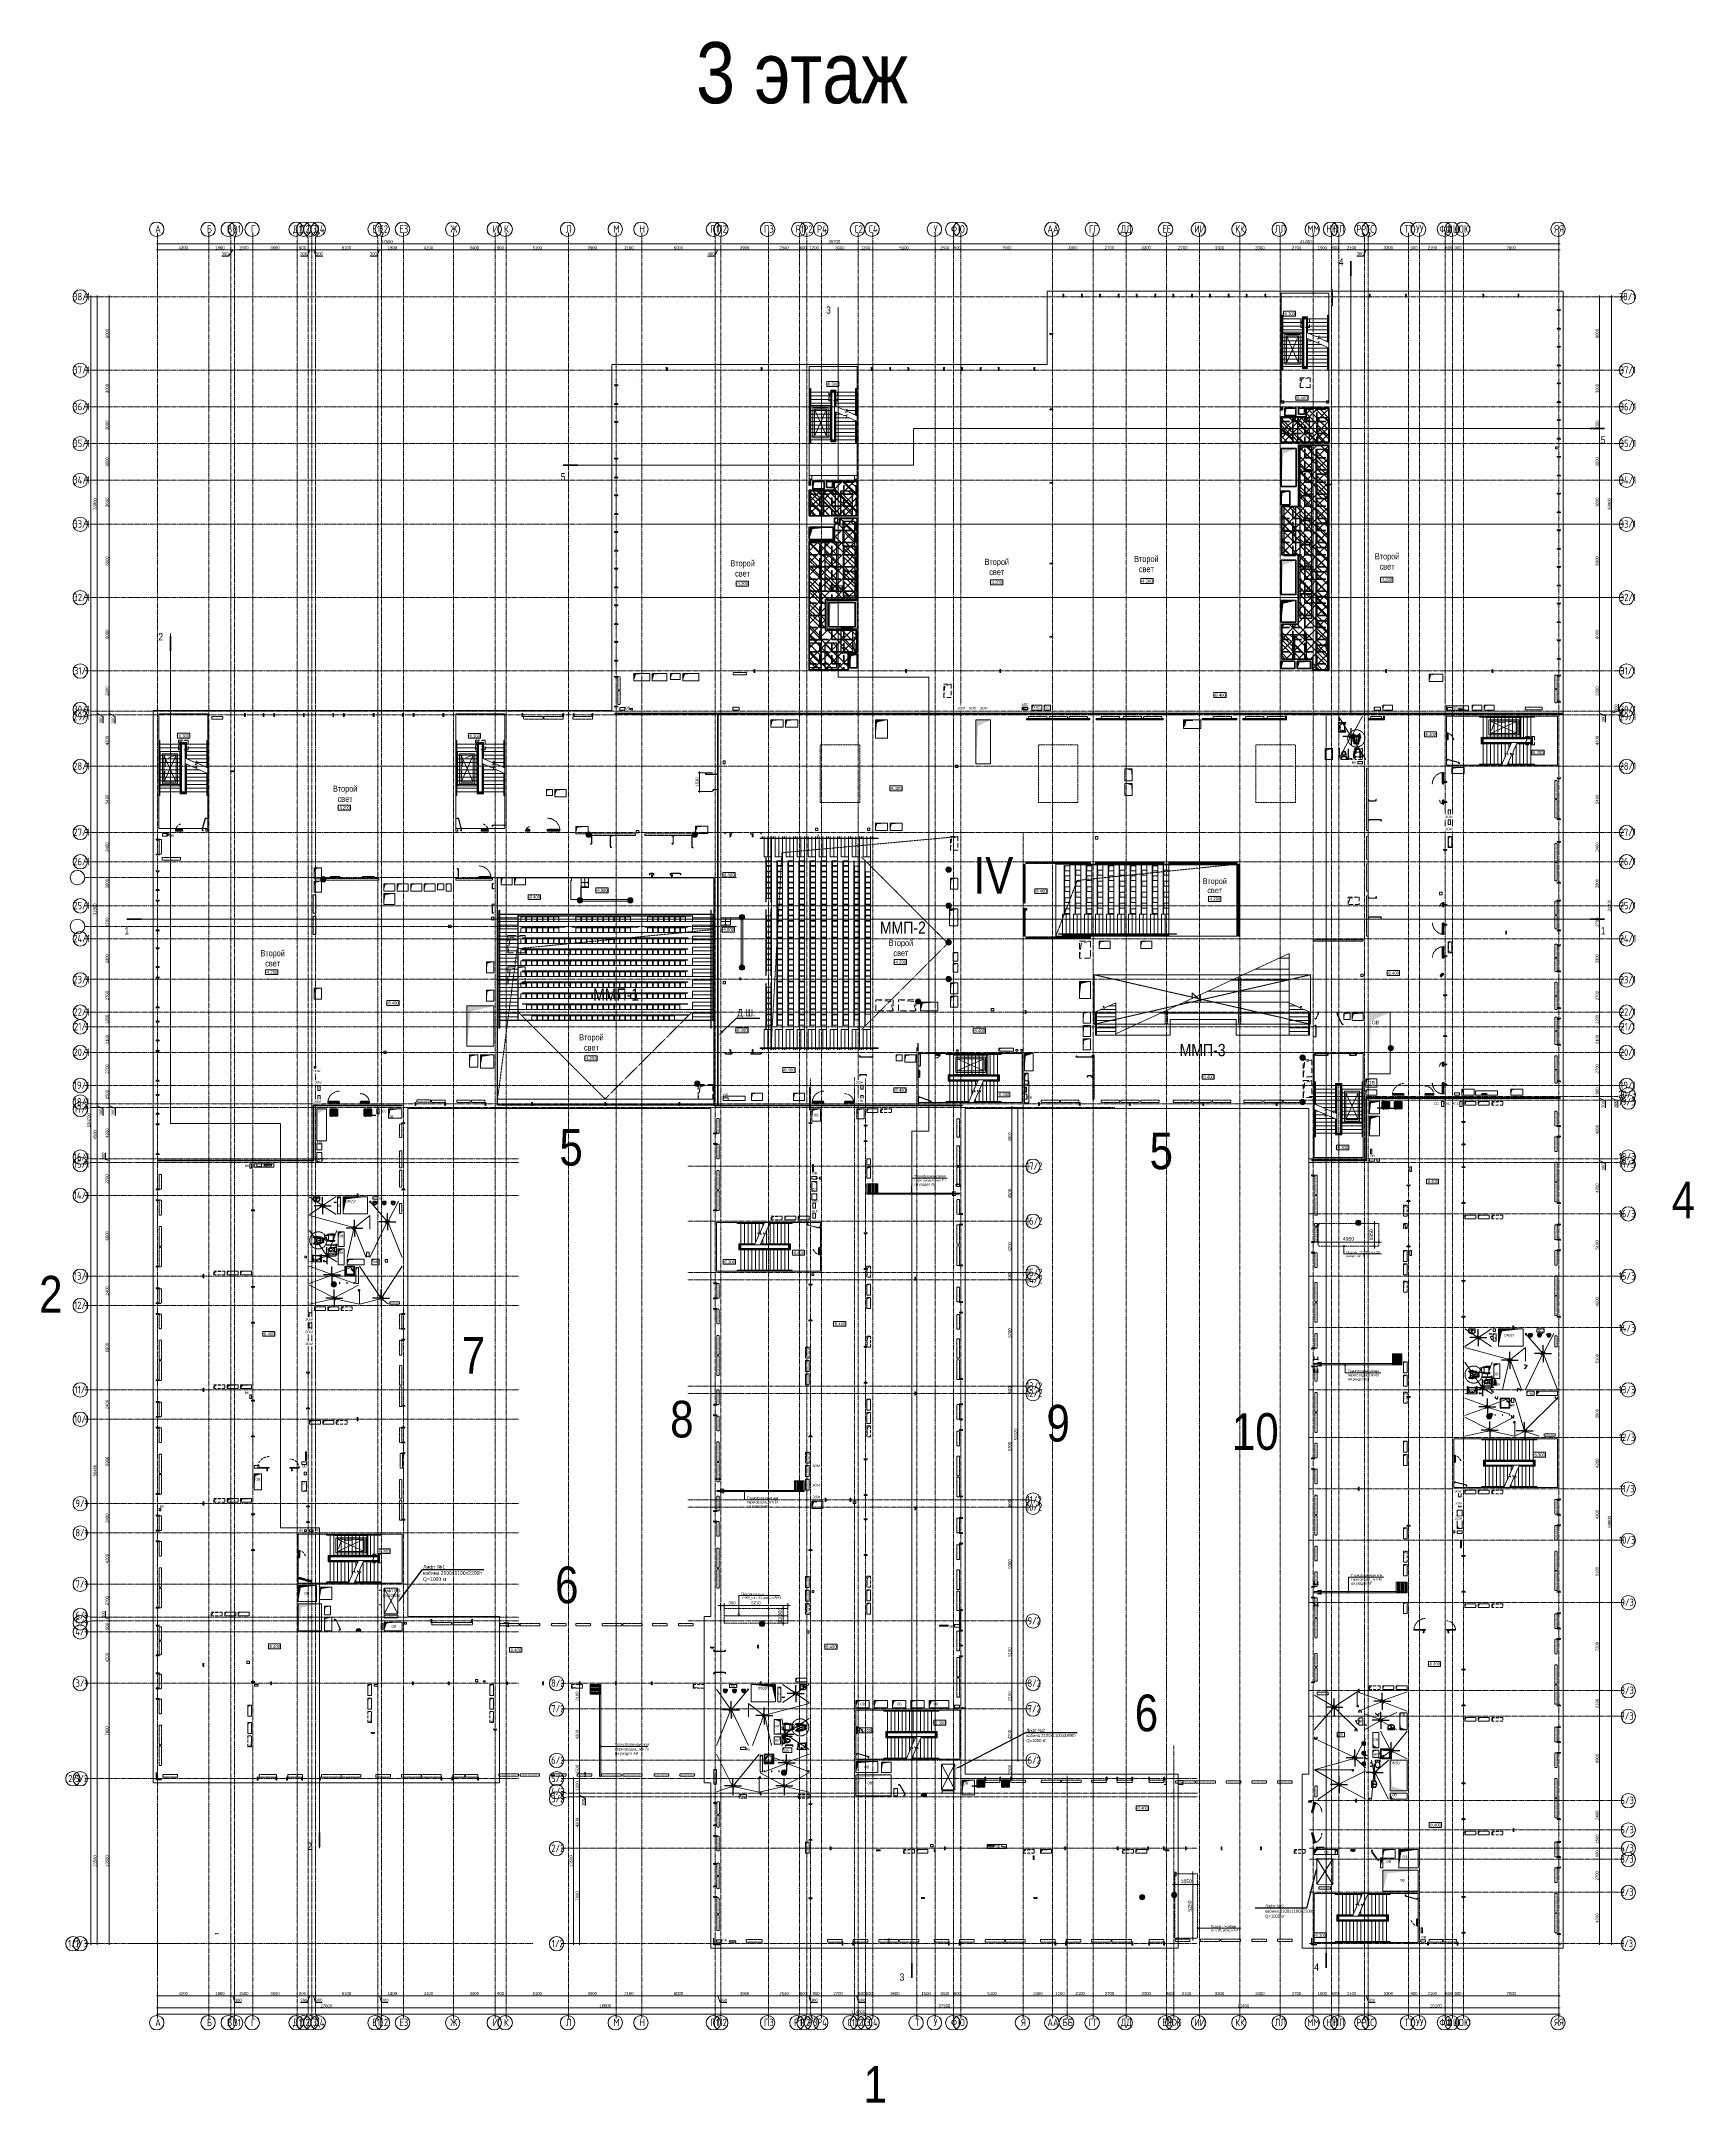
# Model space of a CAD drawing. Header units: millimetres. Extents: x -231292 to 573618, y -153144 to 564035.
# Drawn here: x -231292 to -96143, y 142182 to 310802 of the extents above; entities that cross this region are included whole.
import ezdxf
from ezdxf import colors
from ezdxf.entities.mleader import LeaderData, LeaderLine
from ezdxf.enums import TextEntityAlignment as Align
from ezdxf.math import Vec2, Vec3

# ---------------------------------------------------------------- set-up
doc = ezdxf.new("R2010")
doc.units = ezdxf.units.MM
for name, pattern in [('( Hidden )', [0.375, 0.25, -0.125]), ('ADSK_Невидимые', [5, 3, -2]), ('CENTER2', [28.575, 19.05, -3.175, 3.175, -3.175]), ('CENTERLINE', [30, 12, -1.5, 3, -1.5, 12]), ('DASHED', [19.05, 12.7, -6.35]), ('HIDDEN', [9.525, 6.35, -3.175]), ('HIDDEN2', [4.7625, 3.175, -1.5875]), ('NIEIOIAY', [0]), ('OO_EOIOIEOE_IAY__EIIEY_-002', [70.833333, 41.666667, -8.333333, 12.5, -8.333333])]:
    doc.linetypes.add(name, pattern=pattern)
doc.layers.get('0').update_dxf_attribs({"color": 250})
doc.layers.get('Defpoints').update_dxf_attribs({"color": 250})
for name, color, linetype, lineweight in [('!!! КОНСТРУКТИВ_несоответствия', 250, 'Continuous', 50), ('10.3) нз 21 5 блок 3 эт вент камеры', 5, 'Continuous', 60), ('10.3) Плинтус плитка', 130, 'Continuous', 60), ('10.3) СКБ пола', 3, 'Continuous', 60), ('10.3) строит. леса', 20, 'Continuous', 30), ('10.3.11 Потолок', 3, 'Continuous', 60), ('10.3.12 диафрагмы', 20, 'Continuous', 90), ('10.3.8 потолок шпаклевка ЖБ', 3, 'Continuous', 60), ('АИ_Оборудование', 250, 'Continuous', 5), ('АИ_Сантехника', 250, 'Continuous', 0), ('АИ_Текст', 250, 'Continuous', 13), ('АР_Двери_внутренние_антипаника', 250, 'Continuous', 0), ('АР_Двери_лючки', 250, 'Continuous', 0), ('АР_Колонны', 250, 'Continuous', 35), ('АР_Кровля_разуклонка', 250, 'Continuous', 9), ('АР_Мебель', 250, 'Continuous', 5), ('АР_Отверстия', 250, 'Continuous', 9), ('АР_Отметка', 7, 'Continuous', 13), ('АР_Отопительные приборы', 250, 'HIDDEN2', 0), ('АР_Проем', 250, 'Continuous', 0), ('АР_Разрезы марка', 250, 'Continuous', 13), ('АР_Сантехника', 250, 'Continuous', 5), ('АР_Сантехника_МГН', 250, 'Continuous', 0), ('АР_Стены ЖБ', 250, 'Continuous', 35), ('АР_Стены кирпич', 250, 'Continuous', 20), ('АР_Стены кирпич_над проемом', 250, 'Continuous', 20), ('АР_Тонкая', 250, 'Continuous', 5), ('АР_Ф_ЛК', 250, 'Continuous', 5), ('Витражные конструкции', 252, 'Continuous', 15), ('ВК_Шахты', 5, 'Continuous', 9), ('ДШ_КР', 130, 'Continuous', 35), ('Зашивки ГКЛ на всю высоту', 250, 'Continuous', 0), ('КМ_Фахверки', 250, 'Continuous', 80), ('КМ_Фахверки_марка для кладочных', 250, 'Continuous', 0), ('КМ_Фахверки_марка_внутренние', 250, 'Continuous', 0), ('КМ_Фахверки_марка_наружные', 250, 'Continuous', 0), ('ЛК_Открытая', 250, 'Continuous', 5), ('ОВ_Классы', 250, 'Continuous', 0), ('ОВ_коллекторы', 250, 'Continuous', 30), ('ОВ_Кондиционирование', 250, 'Continuous', 5), ('ОВ_Отопление', 250, 'Continuous', 0), ('ОВ_Шахты', 250, 'Continuous', 5), ('ОВ_Шахты_блок 4.1', 250, 'Continuous', 5), ('ПБ_Шторы', 250, 'Continuous', 5), ('РД_Ограждения', 250, 'Continuous', 5), ('РД_Оси_100', 250, 'Continuous', 0), ('РД_Оси_размер', 250, 'Continuous', 0), ('РД_полы_подиумы', 250, 'Continuous', 0), ('РД_Разуклонка к трапам', 124, 'Continuous', 0), ('СС_Отверстия', 250, 'Continuous', 9), ('ТХ_Оборудование', 250, 'Continuous', 9), ('ЭОМ_отверстия', 250, 'Continuous', 5)]:
    doc.layers.add(name, color=color, linetype=linetype, lineweight=lineweight)
for name, color, linetype in [('_Оборудование СС', 250, 'Continuous'), ('АИ_Стены_расчет', 250, 'Continuous'), ('ВТ_оборудование', 3, 'Continuous'), ('новые окна', 250, 'Continuous'), ('РД_Размеры КП', 250, 'Continuous')]:
    doc.layers.add(name, color=color, linetype=linetype)
doc.layers.add('АР_Делит', color=250, linetype='Continuous', lineweight=0, plot=False)
doc.layers.add('РД_Кровля', color=250, linetype='Continuous', lineweight=5, plot=False)
doc.styles.add('Arial0', font='arial.ttf')
doc.styles.add('Arial_Narrow_08', font='ARIALN.TTF', dxfattribs={"width": 0.8})
doc.styles.add('ISOCPEUR_I_4', font='isocpeui.ttf', dxfattribs={"width": 0.9, "height": 350})
doc.styles.add('style1', font='ARIALN.TTF')
doc.styles.add('T_dim', font='romans.shx', dxfattribs={"width": 0.7, "oblique": 15})
doc.styles.add('ккк', font='isocpeur.ttf', dxfattribs={"width": 0.85, "oblique": 15})
doc.dimstyles.new('1-50', dxfattribs={"dimscale": 50, "dimtxt": 2, "dimasz": 1, "dimexe": 0.7, "dimexo": 0.6, "dimtad": 1, "dimdec": 0, "dimlfac": -1, "dimtxsty": 'T_dim', "dimblk1": 'ARCHTICK', "dimblk2": 'ARCHTICK', "dimsah": 1, "dimcen": 0, "dimdle": 0.7, "dimclrd": 256, "dimclre": 256, "dimadec": 0, "dimazin": 0, "dimtfac": 1, "dimtdec": 0, "dimtmove": 1, "dimatfit": 3, "dimfxl": 25, "dimlwd": -1, "dimlwe": -1, "dimarcsym": 2})
doc.dimstyles.new('Dim100_ареал', dxfattribs={"dimscale": 100, "dimtxt": 2.5, "dimasz": 1, "dimexe": 1, "dimexo": 1, "dimgap": 0.5, "dimtad": 1, "dimzin": 12, "dimdsep": 46, "dimtxsty": 'style1', "dimblk": 'ARCHTICK', "dimcen": 1, "dimdle": 1, "dimclrd": 256, "dimclre": 256, "dimaunit": 1, "dimadec": 0, "dimazin": 3, "dimtfac": 1, "dimtmove": 1, "dimatfit": 3, "dimldrblk": 'OPEN30', "dimfxl": 2, "dimfxlon": 1, "dimtolj": 1, "dimtzin": 0, "dimlwd": 9, "dimlwe": 9, "dimarcsym": 0})
doc.dimstyles.new('Dim200_ареал', dxfattribs={"dimscale": 100, "dimtxt": 5, "dimasz": 2.5, "dimexe": 2, "dimexo": 2, "dimgap": 1, "dimtad": 1, "dimzin": 12, "dimdsep": 46, "dimtxsty": 'style1', "dimblk": 'ARCHTICK', "dimcen": 3, "dimdle": 2, "dimclrd": 256, "dimclre": 256, "dimaunit": 1, "dimadec": 0, "dimazin": 3, "dimtfac": 1, "dimtmove": 1, "dimatfit": 3, "dimldrblk": 'OPEN30', "dimfxl": 5, "dimfxlon": 1, "dimtolj": 1, "dimtzin": 0, "dimlwd": 9, "dimlwe": 9, "dimarcsym": 0})
doc.dimstyles.new('ISOCPEUR_2_0_Черный_1', dxfattribs={"dimscale": 304.8, "dimtxt": 199.196235, "dimasz": 0.328084, "dimexe": 0.164042, "dimexo": 0.328084, "dimgap": 0, "dimtad": 1, "dimdec": 0, "dimrnd": 5, "dimzin": 0, "dimdsep": 46, "dimtxsty": 'ISOCPEUR_I_4', "dimblk1": 'OBLIQUE', "dimblk2": 'OBLIQUE', "dimsah": 1, "dimcen": 0.09, "dimdle": 0.328084, "dimazin": 0, "dimtfac": 1, "dimtdec": 4, "dimtix": 1, "dimtmove": 0, "dimatfit": 3, "dimfxl": 1, "dimtvp": 1, "dimtolj": 1, "dimtzin": 0, "dimarcsym": 2})
doc.dimstyles.new('scale_100', dxfattribs={"dimtxt": 200, "dimasz": 125, "dimexe": 60, "dimexo": 100, "dimgap": 30, "dimtad": 1, "dimdec": 0, "dimdsep": 46, "dimtxsty": 'style1', "dimblk": 'OBLIQUE', "dimcen": 150, "dimdle": 60, "dimclrd": 256, "dimclre": 256, "dimclrt": 256, "dimadec": 0, "dimazin": 0, "dimtfac": 1, "dimtdec": 0, "dimtmove": 1, "dimatfit": 3, "dimldrblk": 'OBLIQUE', "dimfxl": 1, "dimtolj": 1, "dimtzin": 0, "dimarcsym": 0})
pattern_1 = [(0, (0, 0), (0, 991.87), [721.36, -270.51]), (90, (0, 0), (-991.87, 6e-14), [721.36, -270.51])]

# ---------------------------------------------------------------- blocks, each defined once
blk = doc.blocks.new('_Oblique')
at = {"color": 0, "linetype": 'ByBlock', "lineweight": -2}
blk.add_line((-0.5, -0.5), (0.5, 0.5), dxfattribs=at)
blk = doc.blocks.new('A$Cd7e03b91')
at = {"layer": 'РД_Разуклонка к трапам', "lineweight": 0}
for p, q in [((-100, 100), (-150, 150)), ((-50, 0), (50, 0)), ((0, -50), (0, 50)), ((100, 100), (150, 150)), ((-100, -100), (-150, -150)), ((100, -100), (150, -150))]:
    blk.add_line(p, q, dxfattribs=at)
blk.add_lwpolyline([(-100, 100), (100, 100), (100, -100), (-100, -100), (-100, 100)], dxfattribs=at)
blk.add_lwpolyline([(-100, 100), (100, 100), (100, -100), (-100, -100), (-100, 100)], dxfattribs=at)
blk = doc.blocks.new('otv')
at = {"linetype": 'Continuous'}
blk.add_lwpolyline([(0, -1), (0, 0), (1, 0), (1, -1)], close=True, dxfattribs=at)
blk.add_solid([(0, -1), (0, 0), (0.135, -0.137), (1, 0)], dxfattribs=at)
blk = doc.blocks.new('ЛК_4000х8500_2эт')
at = {"color": 5}
for points in [[(6300, 3915), (2100, 3915), (2100, 3955), (6600, 3955), (6600, 3915), (6300, 3915)], [(3929, 45), (2100, 45), (2100, 85), (3946, 85)], [(4401, 85), (6600, 85), (6600, 45), (4383, 45)]]:
    blk.add_lwpolyline(points, dxfattribs=at)
at = {"layer": 'АР_Делит'}
blk.add_lwpolyline([(-200, 4000), (8300, 4000), (8300, 0), (-200, 0)], close=True, dxfattribs=at)
at = {"layer": 'АР_Ф_ЛК', "color": 5}
for p, q in [((2400, 4000), (2400, 3955)), ((2400, 3915), (2400, 2255)), ((2700, 4000), (2700, 3955)), ((2700, 3915), (2700, 2255)), ((3000, 4000), (3000, 3955)), ((3000, 3915), (3000, 2255)), ((3300, 4000), (3300, 3955)), ((3300, 3915), (3300, 2255)), ((3600, 4000), (3600, 3955)), ((3600, 3915), (3600, 2255)), ((3900, 4000), (3900, 3955)), ((3900, 3915), (3900, 2255)), ((4200, 4000), (4200, 3955)), ((4200, 3915), (4200, 2255)), ((4500, 4000), (4500, 3955)), ((4500, 3915), (4500, 2255)), ((4800, 4000), (4800, 3955)), ((4800, 3915), (4800, 2255)), ((5100, 4000), (5100, 3955)), ((5100, 3915), (5100, 2255)), ((5400, 4000), (5400, 3955)), ((5400, 3915), (5400, 2255)), ((5700, 4000), (5700, 3955)), ((5700, 3915), (5700, 2255)), ((6000, 4000), (6000, 3955)), ((6000, 3915), (6000, 2255)), ((6300, 4000), (6300, 3955)), ((6300, 3915), (6300, 2255)), ((2400, 2215), (2400, 2190)), ((2400, 2150), (2400, 1850)), ((2400, 1810), (2400, 1785)), ((2400, 1745), (2400, 85)), ((2700, 2215), (2700, 2190)), ((2700, 1810), (2700, 1785)), ((2700, 1745), (2700, 85)), ((3000, 2215), (3000, 2190)), ((3000, 1810), (3000, 1785)), ((3000, 1745), (3000, 85)), ((3300, 2215), (3300, 2190)), ((3300, 1810), (3300, 1785)), ((3300, 1745), (3300, 85)), ((3600, 2215), (3600, 2190)), ((3600, 1810), (3600, 1785)), ((3600, 1745), (3600, 85)), ((3900, 2215), (3900, 2190)), ((3900, 1810), (3900, 1785)), ((3900, 1745), (3900, 85)), ((4200, 2215), (4200, 2190)), ((4200, 1810), (4200, 1785)), ((4200, 1745), (4200, 661)), ((4500, 2215), (4500, 2190)), ((4500, 1810), (4500, 1785)), ((4500, 1745), (4500, 1341)), ((4800, 2215), (4800, 2190)), ((5100, 2215), (5100, 2190)), ((5400, 2215), (5400, 2190)), ((5400, 1810), (5400, 1785)), ((5400, 1745), (5400, 85)), ((5700, 2215), (5700, 2190)), ((5700, 1810), (5700, 1785)), ((5700, 1745), (5700, 85)), ((6000, 2215), (6000, 2190)), ((6000, 1810), (6000, 1785)), ((6000, 1745), (6000, 85)), ((6300, 2215), (6300, 2190)), ((6300, 2150), (6300, 1850)), ((6300, 1810), (6300, 1785)), ((6300, 1745), (6300, 85)), ((2400, 45), (2400, 0)), ((2700, 45), (2700, 0)), ((3000, 45), (3000, 0)), ((3300, 45), (3300, 0)), ((3600, 45), (3600, 0)), ((3900, 45), (3900, 0)), ((4500, 309), (4500, 85)), ((4500, 45), (4500, 0)), ((4800, 912), (4800, 85)), ((4800, 45), (4800, 0)), ((5100, 1671), (5100, 85)), ((5100, 45), (5100, 0)), ((5400, 45), (5400, 0)), ((5700, 45), (5700, 0)), ((6000, 45), (6000, 0)), ((6300, 45), (6300, 0))]:
    blk.add_line(p, q, dxfattribs=at)
for points in [[(4678, 1745), (2245, 1745), (2245, 2255), (6455, 2255), (6455, 1745), (5133, 1745)], [(4696, 1785), (2285, 1785), (2285, 2215), (6415, 2215), (6415, 1785), (5150, 1785)], [(4707, 1810), (2310, 1810), (2310, 2190), (6390, 2190), (6390, 1810), (5161, 1810)]]:
    blk.add_lwpolyline(points, dxfattribs=at)
at = {"layer": 'АР_Ф_ЛК'}
for points in [[(6300, 3085, 0, 150, 0), (5834, 3085, 0, 0, 0), (2400, 3085, 0, 0, 0)], [(2400, 915, 0, 150, 0), (2866, 915, 0, 0, 0), (4200, 915, 0, 0, 0)], [(4922, 915, 0, 150, 0), (5388, 915, 0, 0, 0), (6300, 915, 0, 0, 0)]]:
    blk.add_lwpolyline(points, format="xyseb", dxfattribs=at)
at = {"layer": 'АР_Ф_ЛК', "color": 5}
for points in [[(2350, 2150), (6350, 2150), (6350, 1850), (2350, 1850)], [(2400, 2150), (6300, 2150), (6300, 1850), (2400, 1850)]]:
    blk.add_lwpolyline(points, close=True, dxfattribs=at)
at = {"layer": 'АР_Ф_ЛК', "lineweight": 0}
for points in [[(4724, 1850), (4367, 1039), (4459, 862), (4173, 988), (4266, 811), (3909, 0)], [(5179, 1850), (4822, 1039), (4914, 862), (4628, 988), (4721, 811), (4364, 0)]]:
    blk.add_lwpolyline(points, dxfattribs=at)
blk = doc.blocks.new('otv пунктир')
at = {"linetype": 'HIDDEN', "ltscale": 0.07}
blk.add_lwpolyline([(0, 0), (0, 1), (1, 1), (1, 0)], close=True, dxfattribs=at)
blk.add_lwpolyline([(0, 1), (0.135, 0.137), (1, 0)], dxfattribs=at)
blk = doc.blocks.new('_ArchTick')
at = {"color": 0, "linetype": 'ByBlock', "const_width": 0.15}
blk.add_lwpolyline([(-0.5, -0.5), (0.5, 0.5)], dxfattribs=at)
blk = doc.blocks.new('*D302')
at = {"layer": 'Defpoints', "color": 0, "transparency": 16777216}
for p in [(0, -3255), (4200, -3255), (4200, -4255)]:
    blk.add_point(p, dxfattribs=at)
at = {"layer": 'РД_Оси_размер', "lineweight": 9, "transparency": 16777216}
for p, q in [((-100, -4255), (4300, -4255)), ((0, -4055), (0, -4355)), ((4200, -4055), (4200, -4355))]:
    blk.add_line(p, q, dxfattribs=at)
at = {"layer": 'РД_Оси_размер', "lineweight": 9, "transparency": 16777216, "xscale": 100, "yscale": 100, "zscale": 100, "rotation": 180}
blk.add_blockref('_ArchTick', (0, -4255), dxfattribs=at)
at = {"layer": 'РД_Оси_размер', "lineweight": 9, "transparency": 16777216, "xscale": 100, "yscale": 100, "zscale": 100}
blk.add_blockref('_ArchTick', (4200, -4255), dxfattribs=at)
at = {"layer": 'РД_Оси_размер', "color": 0, "transparency": 16777216, "insert": (2100, -4077), "char_height": 250, "attachment_point": 5, "style": 'style1'}
blk.add_mtext('\\A1;4200', dxfattribs=at)
blk = doc.blocks.new('_Open30')
at = {"color": 0, "linetype": 'ByBlock', "lineweight": -2}
for p, q in [((-1, 0.3), (0, 0)), ((0, 0), (-1, -0.3)), ((0, 0), (-1, 0))]:
    blk.add_line(p, q, dxfattribs=at)
blk = doc.blocks.new('A-iden')
at = {"linetype": 'Continuous', "lineweight": 5}
blk.add_circle((-0.7, -4.1), 5.89, dxfattribs=at)
at = {"color": 0, "linetype": 'Continuous', "lineweight": 20, "style": 'ккк', "width": 0.85}
blk.add_attdef('ID', text='', height=6, dxfattribs=at).set_placement((0.3, -3.9), align=Align.MIDDLE_CENTER)
blk = doc.blocks.new('*D303')
at = {"layer": 'Defpoints', "color": 0, "transparency": 16777216}
for p in [(4200, -3255), (6000, -3255), (6000, -4255)]:
    blk.add_point(p, dxfattribs=at)
at = {"layer": 'РД_Оси_размер', "lineweight": 9, "transparency": 16777216}
for p, q in [((4100, -4255), (6100, -4255)), ((4200, -4055), (4200, -4355)), ((6000, -4055), (6000, -4355))]:
    blk.add_line(p, q, dxfattribs=at)
at = {"layer": 'РД_Оси_размер', "lineweight": 9, "transparency": 16777216, "xscale": 100, "yscale": 100, "zscale": 100, "rotation": 180}
blk.add_blockref('_ArchTick', (4200, -4255), dxfattribs=at)
at = {"layer": 'РД_Оси_размер', "lineweight": 9, "transparency": 16777216, "xscale": 100, "yscale": 100, "zscale": 100}
blk.add_blockref('_ArchTick', (6000, -4255), dxfattribs=at)
at = {"layer": 'РД_Оси_размер', "color": 0, "transparency": 16777216, "insert": (5100, -4077), "char_height": 250, "attachment_point": 5, "style": 'style1'}
blk.add_mtext('\\A1;1800', dxfattribs=at)
blk = doc.blocks.new('*D304')
at = {"layer": 'Defpoints', "color": 0, "transparency": 16777216}
for p in [(6000, -3255), (6300, -3255), (6300, -4255)]:
    blk.add_point(p, dxfattribs=at)
at = {"layer": 'РД_Оси_размер', "lineweight": 9, "transparency": 16777216}
for p, q in [((5900, -4255), (6400, -4255)), ((6000, -4055), (6000, -4355)), ((6150, -4255), (6317, -4813)), ((6300, -4055), (6300, -4355)), ((6317, -4813), (6869, -4813))]:
    blk.add_line(p, q, dxfattribs=at)
at = {"layer": 'РД_Оси_размер', "lineweight": 9, "transparency": 16777216, "xscale": 100, "yscale": 100, "zscale": 100, "rotation": 180}
blk.add_blockref('_ArchTick', (6000, -4255), dxfattribs=at)
at = {"layer": 'РД_Оси_размер', "lineweight": 9, "transparency": 16777216, "xscale": 100, "yscale": 100, "zscale": 100}
blk.add_blockref('_ArchTick', (6300, -4255), dxfattribs=at)
at = {"layer": 'РД_Оси_размер', "color": 0, "transparency": 16777216, "insert": (6593, -4635), "char_height": 250, "attachment_point": 5, "style": 'style1'}
blk.add_mtext('\\A1;300', dxfattribs=at)
blk = doc.blocks.new('*D305')
at = {"layer": 'Defpoints', "color": 0, "transparency": 16777216}
for p in [(6300, -3255), (7800, -3255), (7800, -4255)]:
    blk.add_point(p, dxfattribs=at)
at = {"layer": 'РД_Оси_размер', "lineweight": 9, "transparency": 16777216}
for p, q in [((6200, -4255), (7900, -4255)), ((6300, -4055), (6300, -4355)), ((7800, -4055), (7800, -4355))]:
    blk.add_line(p, q, dxfattribs=at)
at = {"layer": 'РД_Оси_размер', "lineweight": 9, "transparency": 16777216, "xscale": 100, "yscale": 100, "zscale": 100, "rotation": 180}
blk.add_blockref('_ArchTick', (6300, -4255), dxfattribs=at)
at = {"layer": 'РД_Оси_размер', "lineweight": 9, "transparency": 16777216, "xscale": 100, "yscale": 100, "zscale": 100}
blk.add_blockref('_ArchTick', (7800, -4255), dxfattribs=at)
at = {"layer": 'РД_Оси_размер', "color": 0, "transparency": 16777216, "insert": (7050, -4077), "char_height": 250, "attachment_point": 5, "style": 'style1'}
blk.add_mtext('\\A1;1500', dxfattribs=at)
blk = doc.blocks.new('*D306')
at = {"layer": 'Defpoints', "color": 0, "transparency": 16777216}
for p in [(7800, -3255), (11400, -3255), (11400, -4255)]:
    blk.add_point(p, dxfattribs=at)
at = {"layer": 'РД_Оси_размер', "lineweight": 9, "transparency": 16777216}
for p, q in [((7700, -4255), (11500, -4255)), ((7800, -4055), (7800, -4355)), ((11400, -4055), (11400, -4355))]:
    blk.add_line(p, q, dxfattribs=at)
at = {"layer": 'РД_Оси_размер', "lineweight": 9, "transparency": 16777216, "xscale": 100, "yscale": 100, "zscale": 100, "rotation": 180}
blk.add_blockref('_ArchTick', (7800, -4255), dxfattribs=at)
at = {"layer": 'РД_Оси_размер', "lineweight": 9, "transparency": 16777216, "xscale": 100, "yscale": 100, "zscale": 100}
blk.add_blockref('_ArchTick', (11400, -4255), dxfattribs=at)
at = {"layer": 'РД_Оси_размер', "color": 0, "transparency": 16777216, "insert": (9600, -4077), "char_height": 250, "attachment_point": 5, "style": 'style1'}
blk.add_mtext('\\A1;3600', dxfattribs=at)
blk = doc.blocks.new('*D307')
at = {"layer": 'Defpoints', "color": 0, "transparency": 16777216}
for p in [(11400, -3255), (12300, -3255), (12300, -4255)]:
    blk.add_point(p, dxfattribs=at)
at = {"layer": 'РД_Оси_размер', "lineweight": 9, "transparency": 16777216}
for p, q in [((11300, -4255), (12400, -4255)), ((11400, -4055), (11400, -4355)), ((12300, -4055), (12300, -4355))]:
    blk.add_line(p, q, dxfattribs=at)
at = {"layer": 'РД_Оси_размер', "lineweight": 9, "transparency": 16777216, "xscale": 100, "yscale": 100, "zscale": 100, "rotation": 180}
blk.add_blockref('_ArchTick', (11400, -4255), dxfattribs=at)
at = {"layer": 'РД_Оси_размер', "lineweight": 9, "transparency": 16777216, "xscale": 100, "yscale": 100, "zscale": 100}
blk.add_blockref('_ArchTick', (12300, -4255), dxfattribs=at)
at = {"layer": 'РД_Оси_размер', "color": 0, "transparency": 16777216, "insert": (11850, -4077), "char_height": 250, "attachment_point": 5, "style": 'style1'}
blk.add_mtext('\\A1;900', dxfattribs=at)
blk = doc.blocks.new('*D308')
at = {"layer": 'Defpoints', "color": 0, "transparency": 16777216}
for p in [(12300, -3255), (12600, -3255), (12600, -4255)]:
    blk.add_point(p, dxfattribs=at)
at = {"layer": 'РД_Оси_размер', "lineweight": 9, "transparency": 16777216}
for p, q in [((12237, -4813), (11685, -4813)), ((12200, -4255), (12700, -4255)), ((12450, -4255), (12237, -4813)), ((12300, -4055), (12300, -4355)), ((12600, -4055), (12600, -4355))]:
    blk.add_line(p, q, dxfattribs=at)
at = {"layer": 'РД_Оси_размер', "lineweight": 9, "transparency": 16777216, "xscale": 100, "yscale": 100, "zscale": 100, "rotation": 180}
blk.add_blockref('_ArchTick', (12300, -4255), dxfattribs=at)
at = {"layer": 'РД_Оси_размер', "lineweight": 9, "transparency": 16777216, "xscale": 100, "yscale": 100, "zscale": 100}
blk.add_blockref('_ArchTick', (12600, -4255), dxfattribs=at)
at = {"layer": 'РД_Оси_размер', "color": 0, "transparency": 16777216, "insert": (11961, -4636), "char_height": 250, "attachment_point": 5, "style": 'style1'}
blk.add_mtext('\\A1;300', dxfattribs=at)
blk = doc.blocks.new('*D309')
at = {"layer": 'Defpoints', "color": 0, "transparency": 16777216}
for p in [(12600, -3255), (12900, -3255), (12900, -4255)]:
    blk.add_point(p, dxfattribs=at)
at = {"layer": 'РД_Оси_размер', "lineweight": 9, "transparency": 16777216}
for p, q in [((12500, -4255), (13000, -4255)), ((12600, -4055), (12600, -4355)), ((12750, -4255), (12917, -4813)), ((12900, -4055), (12900, -4355)), ((12917, -4813), (13469, -4813))]:
    blk.add_line(p, q, dxfattribs=at)
at = {"layer": 'РД_Оси_размер', "lineweight": 9, "transparency": 16777216, "xscale": 100, "yscale": 100, "zscale": 100, "rotation": 180}
blk.add_blockref('_ArchTick', (12600, -4255), dxfattribs=at)
at = {"layer": 'РД_Оси_размер', "lineweight": 9, "transparency": 16777216, "xscale": 100, "yscale": 100, "zscale": 100}
blk.add_blockref('_ArchTick', (12900, -4255), dxfattribs=at)
at = {"layer": 'РД_Оси_размер', "color": 0, "transparency": 16777216, "insert": (13193, -4635), "char_height": 250, "attachment_point": 5, "style": 'style1'}
blk.add_mtext('\\A1;300', dxfattribs=at)
blk = doc.blocks.new('*D310')
at = {"layer": 'Defpoints', "color": 0, "transparency": 16777216}
for p in [(12900, -3255), (18000, -3255), (18000, -4255)]:
    blk.add_point(p, dxfattribs=at)
at = {"layer": 'РД_Оси_размер', "lineweight": 9, "transparency": 16777216}
for p, q in [((12800, -4255), (18100, -4255)), ((12900, -4055), (12900, -4355)), ((18000, -4055), (18000, -4355))]:
    blk.add_line(p, q, dxfattribs=at)
at = {"layer": 'РД_Оси_размер', "lineweight": 9, "transparency": 16777216, "xscale": 100, "yscale": 100, "zscale": 100, "rotation": 180}
blk.add_blockref('_ArchTick', (12900, -4255), dxfattribs=at)
at = {"layer": 'РД_Оси_размер', "lineweight": 9, "transparency": 16777216, "xscale": 100, "yscale": 100, "zscale": 100}
blk.add_blockref('_ArchTick', (18000, -4255), dxfattribs=at)
at = {"layer": 'РД_Оси_размер', "color": 0, "transparency": 16777216, "insert": (15450, -4077), "char_height": 250, "attachment_point": 5, "style": 'style1'}
blk.add_mtext('\\A1;5100', dxfattribs=at)
blk = doc.blocks.new('*D311')
at = {"layer": 'Defpoints', "color": 0, "transparency": 16777216}
for p in [(18000, -3255), (18300, -3255), (18300, -4255)]:
    blk.add_point(p, dxfattribs=at)
at = {"layer": 'РД_Оси_размер', "lineweight": 9, "transparency": 16777216}
for p, q in [((17900, -4255), (18400, -4255)), ((18000, -4055), (18000, -4355)), ((18150, -4255), (18317, -4813)), ((18300, -4055), (18300, -4355)), ((18317, -4813), (18869, -4813))]:
    blk.add_line(p, q, dxfattribs=at)
at = {"layer": 'РД_Оси_размер', "lineweight": 9, "transparency": 16777216, "xscale": 100, "yscale": 100, "zscale": 100, "rotation": 180}
blk.add_blockref('_ArchTick', (18000, -4255), dxfattribs=at)
at = {"layer": 'РД_Оси_размер', "lineweight": 9, "transparency": 16777216, "xscale": 100, "yscale": 100, "zscale": 100}
blk.add_blockref('_ArchTick', (18300, -4255), dxfattribs=at)
at = {"layer": 'РД_Оси_размер', "color": 0, "transparency": 16777216, "insert": (18593, -4635), "char_height": 250, "attachment_point": 5, "style": 'style1'}
blk.add_mtext('\\A1;300', dxfattribs=at)
blk = doc.blocks.new('*D312')
at = {"layer": 'Defpoints', "color": 0, "transparency": 16777216}
for p in [(18300, -3255), (20100, -3255), (20100, -4255)]:
    blk.add_point(p, dxfattribs=at)
at = {"layer": 'РД_Оси_размер', "lineweight": 9, "transparency": 16777216}
for p, q in [((18200, -4255), (20200, -4255)), ((18300, -4055), (18300, -4355)), ((20100, -4055), (20100, -4355))]:
    blk.add_line(p, q, dxfattribs=at)
at = {"layer": 'РД_Оси_размер', "lineweight": 9, "transparency": 16777216, "xscale": 100, "yscale": 100, "zscale": 100, "rotation": 180}
blk.add_blockref('_ArchTick', (18300, -4255), dxfattribs=at)
at = {"layer": 'РД_Оси_размер', "lineweight": 9, "transparency": 16777216, "xscale": 100, "yscale": 100, "zscale": 100}
blk.add_blockref('_ArchTick', (20100, -4255), dxfattribs=at)
at = {"layer": 'РД_Оси_размер', "color": 0, "transparency": 16777216, "insert": (19200, -4077), "char_height": 250, "attachment_point": 5, "style": 'style1'}
blk.add_mtext('\\A1;1800', dxfattribs=at)
blk = doc.blocks.new('*D313')
at = {"layer": 'Defpoints', "color": 0, "transparency": 16777216}
for p in [(20100, -3255), (24200, -3255), (24200, -4255)]:
    blk.add_point(p, dxfattribs=at)
at = {"layer": 'РД_Оси_размер', "lineweight": 9, "transparency": 16777216}
for p, q in [((20000, -4255), (24300, -4255)), ((20100, -4055), (20100, -4355)), ((24200, -4055), (24200, -4355))]:
    blk.add_line(p, q, dxfattribs=at)
at = {"layer": 'РД_Оси_размер', "lineweight": 9, "transparency": 16777216, "xscale": 100, "yscale": 100, "zscale": 100, "rotation": 180}
blk.add_blockref('_ArchTick', (20100, -4255), dxfattribs=at)
at = {"layer": 'РД_Оси_размер', "lineweight": 9, "transparency": 16777216, "xscale": 100, "yscale": 100, "zscale": 100}
blk.add_blockref('_ArchTick', (24200, -4255), dxfattribs=at)
at = {"layer": 'РД_Оси_размер', "color": 0, "transparency": 16777216, "insert": (22150, -4077), "char_height": 250, "attachment_point": 5, "style": 'style1'}
blk.add_mtext('\\A1;4100', dxfattribs=at)
blk = doc.blocks.new('*D314')
at = {"layer": 'Defpoints', "color": 0, "transparency": 16777216}
for p in [(24200, -3255), (27600, -3255), (27600, -4255)]:
    blk.add_point(p, dxfattribs=at)
at = {"layer": 'РД_Оси_размер', "lineweight": 9, "transparency": 16777216}
for p, q in [((24100, -4255), (27700, -4255)), ((24200, -4055), (24200, -4355)), ((27600, -4055), (27600, -4355))]:
    blk.add_line(p, q, dxfattribs=at)
at = {"layer": 'РД_Оси_размер', "lineweight": 9, "transparency": 16777216, "xscale": 100, "yscale": 100, "zscale": 100, "rotation": 180}
blk.add_blockref('_ArchTick', (24200, -4255), dxfattribs=at)
at = {"layer": 'РД_Оси_размер', "lineweight": 9, "transparency": 16777216, "xscale": 100, "yscale": 100, "zscale": 100}
blk.add_blockref('_ArchTick', (27600, -4255), dxfattribs=at)
at = {"layer": 'РД_Оси_размер', "color": 0, "transparency": 16777216, "insert": (25900, -4077), "char_height": 250, "attachment_point": 5, "style": 'style1'}
blk.add_mtext('\\A1;3400', dxfattribs=at)
blk = doc.blocks.new('*D315')
at = {"layer": 'Defpoints', "color": 0, "transparency": 16777216}
for p in [(27600, -3255), (28500, -3255), (28500, -4255)]:
    blk.add_point(p, dxfattribs=at)
at = {"layer": 'РД_Оси_размер', "lineweight": 9, "transparency": 16777216}
for p, q in [((27500, -4255), (28600, -4255)), ((27600, -4055), (27600, -4355)), ((28500, -4055), (28500, -4355))]:
    blk.add_line(p, q, dxfattribs=at)
at = {"layer": 'РД_Оси_размер', "lineweight": 9, "transparency": 16777216, "xscale": 100, "yscale": 100, "zscale": 100, "rotation": 180}
blk.add_blockref('_ArchTick', (27600, -4255), dxfattribs=at)
at = {"layer": 'РД_Оси_размер', "lineweight": 9, "transparency": 16777216, "xscale": 100, "yscale": 100, "zscale": 100}
blk.add_blockref('_ArchTick', (28500, -4255), dxfattribs=at)
at = {"layer": 'РД_Оси_размер', "color": 0, "transparency": 16777216, "insert": (28050, -4077), "char_height": 250, "attachment_point": 5, "style": 'style1'}
blk.add_mtext('\\A1;900', dxfattribs=at)
blk = doc.blocks.new('*D316')
at = {"layer": 'Defpoints', "color": 0, "transparency": 16777216}
for p in [(28500, -3255), (33600, -3255), (33600, -4255)]:
    blk.add_point(p, dxfattribs=at)
at = {"layer": 'РД_Оси_размер', "lineweight": 9, "transparency": 16777216}
for p, q in [((28400, -4255), (33700, -4255)), ((28500, -4055), (28500, -4355)), ((33600, -4055), (33600, -4355))]:
    blk.add_line(p, q, dxfattribs=at)
at = {"layer": 'РД_Оси_размер', "lineweight": 9, "transparency": 16777216, "xscale": 100, "yscale": 100, "zscale": 100, "rotation": 180}
blk.add_blockref('_ArchTick', (28500, -4255), dxfattribs=at)
at = {"layer": 'РД_Оси_размер', "lineweight": 9, "transparency": 16777216, "xscale": 100, "yscale": 100, "zscale": 100}
blk.add_blockref('_ArchTick', (33600, -4255), dxfattribs=at)
at = {"layer": 'РД_Оси_размер', "color": 0, "transparency": 16777216, "insert": (31050, -4077), "char_height": 250, "attachment_point": 5, "style": 'style1'}
blk.add_mtext('\\A1;5100', dxfattribs=at)
blk = doc.blocks.new('*D317')
at = {"layer": 'Defpoints', "color": 0, "transparency": 16777216}
for p in [(33600, -3255), (37500, -3255), (37500, -4255)]:
    blk.add_point(p, dxfattribs=at)
at = {"layer": 'РД_Оси_размер', "lineweight": 9, "transparency": 16777216}
for p, q in [((33500, -4255), (37600, -4255)), ((33600, -4055), (33600, -4355)), ((37500, -4055), (37500, -4355))]:
    blk.add_line(p, q, dxfattribs=at)
at = {"layer": 'РД_Оси_размер', "lineweight": 9, "transparency": 16777216, "xscale": 100, "yscale": 100, "zscale": 100, "rotation": 180}
blk.add_blockref('_ArchTick', (33600, -4255), dxfattribs=at)
at = {"layer": 'РД_Оси_размер', "lineweight": 9, "transparency": 16777216, "xscale": 100, "yscale": 100, "zscale": 100}
blk.add_blockref('_ArchTick', (37500, -4255), dxfattribs=at)
at = {"layer": 'РД_Оси_размер', "color": 0, "transparency": 16777216, "insert": (35550, -4077), "char_height": 250, "attachment_point": 5, "style": 'style1'}
blk.add_mtext('\\A1;3900', dxfattribs=at)
blk = doc.blocks.new('*D318')
at = {"layer": 'Defpoints', "color": 0, "transparency": 16777216}
for p in [(37500, -3255), (39600, -3255), (39600, -4255)]:
    blk.add_point(p, dxfattribs=at)
at = {"layer": 'РД_Оси_размер', "lineweight": 9, "transparency": 16777216}
for p, q in [((37400, -4255), (39700, -4255)), ((37500, -4055), (37500, -4355)), ((39600, -4055), (39600, -4355))]:
    blk.add_line(p, q, dxfattribs=at)
at = {"layer": 'РД_Оси_размер', "lineweight": 9, "transparency": 16777216, "xscale": 100, "yscale": 100, "zscale": 100, "rotation": 180}
blk.add_blockref('_ArchTick', (37500, -4255), dxfattribs=at)
at = {"layer": 'РД_Оси_размер', "lineweight": 9, "transparency": 16777216, "xscale": 100, "yscale": 100, "zscale": 100}
blk.add_blockref('_ArchTick', (39600, -4255), dxfattribs=at)
at = {"layer": 'РД_Оси_размер', "color": 0, "transparency": 16777216, "insert": (38550, -4077), "char_height": 250, "attachment_point": 5, "style": 'style1'}
blk.add_mtext('\\A1;2100', dxfattribs=at)
blk = doc.blocks.new('*D319')
at = {"layer": 'Defpoints', "color": 0, "transparency": 16777216}
for p in [(39600, -3255), (45600, -3255), (45600, -4255)]:
    blk.add_point(p, dxfattribs=at)
at = {"layer": 'РД_Оси_размер', "lineweight": 9, "transparency": 16777216}
for p, q in [((39500, -4255), (45700, -4255)), ((39600, -4055), (39600, -4355)), ((45600, -4055), (45600, -4355))]:
    blk.add_line(p, q, dxfattribs=at)
at = {"layer": 'РД_Оси_размер', "lineweight": 9, "transparency": 16777216, "xscale": 100, "yscale": 100, "zscale": 100, "rotation": 180}
blk.add_blockref('_ArchTick', (39600, -4255), dxfattribs=at)
at = {"layer": 'РД_Оси_размер', "lineweight": 9, "transparency": 16777216, "xscale": 100, "yscale": 100, "zscale": 100}
blk.add_blockref('_ArchTick', (45600, -4255), dxfattribs=at)
at = {"layer": 'РД_Оси_размер', "color": 0, "transparency": 16777216, "insert": (42600, -4077), "char_height": 250, "attachment_point": 5, "style": 'style1'}
blk.add_mtext('\\A1;6000', dxfattribs=at)
blk = doc.blocks.new('*D320')
at = {"layer": 'Defpoints', "color": 0, "transparency": 16777216}
for p in [(45600, -3255), (46060, -3255), (46060, -4255)]:
    blk.add_point(p, dxfattribs=at)
at = {"layer": 'РД_Оси_размер', "lineweight": 9, "transparency": 16777216}
for p, q in [((45500, -4255), (46160, -4255)), ((45600, -4055), (45600, -4355)), ((45830, -4255), (45997, -4813)), ((45997, -4813), (46558, -4813)), ((46060, -4055), (46060, -4355))]:
    blk.add_line(p, q, dxfattribs=at)
at = {"layer": 'РД_Оси_размер', "lineweight": 9, "transparency": 16777216, "xscale": 100, "yscale": 100, "zscale": 100, "rotation": 180}
blk.add_blockref('_ArchTick', (45600, -4255), dxfattribs=at)
at = {"layer": 'РД_Оси_размер', "lineweight": 9, "transparency": 16777216, "xscale": 100, "yscale": 100, "zscale": 100}
blk.add_blockref('_ArchTick', (46060, -4255), dxfattribs=at)
at = {"layer": 'РД_Оси_размер', "color": 0, "transparency": 16777216, "insert": (46278, -4635), "char_height": 250, "attachment_point": 5, "style": 'style1'}
blk.add_mtext('\\A1;460', dxfattribs=at)
blk = doc.blocks.new('*D321')
at = {"layer": 'Defpoints', "color": 0, "transparency": 16777216}
for p in [(46060, -3255), (49960, -3255), (49960, -4255)]:
    blk.add_point(p, dxfattribs=at)
at = {"layer": 'РД_Оси_размер', "lineweight": 9, "transparency": 16777216}
for p, q in [((45960, -4255), (50060, -4255)), ((46060, -4055), (46060, -4355)), ((49960, -4055), (49960, -4355))]:
    blk.add_line(p, q, dxfattribs=at)
at = {"layer": 'РД_Оси_размер', "lineweight": 9, "transparency": 16777216, "xscale": 100, "yscale": 100, "zscale": 100, "rotation": 180}
blk.add_blockref('_ArchTick', (46060, -4255), dxfattribs=at)
at = {"layer": 'РД_Оси_размер', "lineweight": 9, "transparency": 16777216, "xscale": 100, "yscale": 100, "zscale": 100}
blk.add_blockref('_ArchTick', (49960, -4255), dxfattribs=at)
at = {"layer": 'РД_Оси_размер', "color": 0, "transparency": 16777216, "insert": (48010, -4077), "char_height": 250, "attachment_point": 5, "style": 'style1'}
blk.add_mtext('\\A1;3900', dxfattribs=at)
blk = doc.blocks.new('*D322')
at = {"layer": 'Defpoints', "color": 0, "transparency": 16777216}
for p in [(49960, -3255), (52500, -3255), (52500, -4255)]:
    blk.add_point(p, dxfattribs=at)
at = {"layer": 'РД_Оси_размер', "lineweight": 9, "transparency": 16777216}
for p, q in [((49860, -4255), (52600, -4255)), ((49960, -4055), (49960, -4355)), ((52500, -4055), (52500, -4355))]:
    blk.add_line(p, q, dxfattribs=at)
at = {"layer": 'РД_Оси_размер', "lineweight": 9, "transparency": 16777216, "xscale": 100, "yscale": 100, "zscale": 100, "rotation": 180}
blk.add_blockref('_ArchTick', (49960, -4255), dxfattribs=at)
at = {"layer": 'РД_Оси_размер', "lineweight": 9, "transparency": 16777216, "xscale": 100, "yscale": 100, "zscale": 100}
blk.add_blockref('_ArchTick', (52500, -4255), dxfattribs=at)
at = {"layer": 'РД_Оси_размер', "color": 0, "transparency": 16777216, "insert": (51230, -4077), "char_height": 250, "attachment_point": 5, "style": 'style1'}
blk.add_mtext('\\A1;2540', dxfattribs=at)
blk = doc.blocks.new('*D323')
at = {"layer": 'Defpoints', "color": 0, "transparency": 16777216}
for p in [(52500, -3255), (53100, -3255), (53100, -4255)]:
    blk.add_point(p, dxfattribs=at)
at = {"layer": 'РД_Оси_размер', "lineweight": 9, "transparency": 16777216}
for p, q in [((52400, -4255), (53200, -4255)), ((52500, -4055), (52500, -4355)), ((53100, -4055), (53100, -4355))]:
    blk.add_line(p, q, dxfattribs=at)
at = {"layer": 'РД_Оси_размер', "lineweight": 9, "transparency": 16777216, "xscale": 100, "yscale": 100, "zscale": 100, "rotation": 180}
blk.add_blockref('_ArchTick', (52500, -4255), dxfattribs=at)
at = {"layer": 'РД_Оси_размер', "lineweight": 9, "transparency": 16777216, "xscale": 100, "yscale": 100, "zscale": 100}
blk.add_blockref('_ArchTick', (53100, -4255), dxfattribs=at)
at = {"layer": 'РД_Оси_размер', "color": 0, "transparency": 16777216, "insert": (52800, -4077), "char_height": 250, "attachment_point": 5, "style": 'style1'}
blk.add_mtext('\\A1;600', dxfattribs=at)
blk = doc.blocks.new('*D324')
at = {"layer": 'Defpoints', "color": 0, "transparency": 16777216}
for p in [(53100, -3255), (53400, -3255), (53400, -4255)]:
    blk.add_point(p, dxfattribs=at)
at = {"layer": 'РД_Оси_размер', "lineweight": 9, "transparency": 16777216}
for p, q in [((53000, -4255), (53500, -4255)), ((53100, -4055), (53100, -4355)), ((53250, -4255), (53417, -4813)), ((53400, -4055), (53400, -4355)), ((53417, -4813), (53969, -4813))]:
    blk.add_line(p, q, dxfattribs=at)
at = {"layer": 'РД_Оси_размер', "lineweight": 9, "transparency": 16777216, "xscale": 100, "yscale": 100, "zscale": 100, "rotation": 180}
blk.add_blockref('_ArchTick', (53100, -4255), dxfattribs=at)
at = {"layer": 'РД_Оси_размер', "lineweight": 9, "transparency": 16777216, "xscale": 100, "yscale": 100, "zscale": 100}
blk.add_blockref('_ArchTick', (53400, -4255), dxfattribs=at)
at = {"layer": 'РД_Оси_размер', "color": 0, "transparency": 16777216, "insert": (53693, -4635), "char_height": 250, "attachment_point": 5, "style": 'style1'}
blk.add_mtext('\\A1;300', dxfattribs=at)
blk = doc.blocks.new('*D325')
at = {"layer": 'Defpoints', "color": 0, "transparency": 16777216}
for p in [(53400, -3255), (54300, -3255), (54300, -4255)]:
    blk.add_point(p, dxfattribs=at)
at = {"layer": 'РД_Оси_размер', "lineweight": 9, "transparency": 16777216}
for p, q in [((53300, -4255), (54400, -4255)), ((53400, -4055), (53400, -4355)), ((54300, -4055), (54300, -4355))]:
    blk.add_line(p, q, dxfattribs=at)
at = {"layer": 'РД_Оси_размер', "lineweight": 9, "transparency": 16777216, "xscale": 100, "yscale": 100, "zscale": 100, "rotation": 180}
blk.add_blockref('_ArchTick', (53400, -4255), dxfattribs=at)
at = {"layer": 'РД_Оси_размер', "lineweight": 9, "transparency": 16777216, "xscale": 100, "yscale": 100, "zscale": 100}
blk.add_blockref('_ArchTick', (54300, -4255), dxfattribs=at)
at = {"layer": 'РД_Оси_размер', "color": 0, "transparency": 16777216, "insert": (53850, -4077), "char_height": 250, "attachment_point": 5, "style": 'style1'}
blk.add_mtext('\\A1;900', dxfattribs=at)
blk = doc.blocks.new('*D326')
at = {"layer": 'Defpoints', "color": 0, "transparency": 16777216}
for p in [(54300, -3255), (57000, -3255), (57000, -4255)]:
    blk.add_point(p, dxfattribs=at)
at = {"layer": 'РД_Оси_размер', "lineweight": 9, "transparency": 16777216}
for p, q in [((54200, -4255), (57100, -4255)), ((54300, -4055), (54300, -4355)), ((57000, -4055), (57000, -4355))]:
    blk.add_line(p, q, dxfattribs=at)
at = {"layer": 'РД_Оси_размер', "lineweight": 9, "transparency": 16777216, "xscale": 100, "yscale": 100, "zscale": 100, "rotation": 180}
blk.add_blockref('_ArchTick', (54300, -4255), dxfattribs=at)
at = {"layer": 'РД_Оси_размер', "lineweight": 9, "transparency": 16777216, "xscale": 100, "yscale": 100, "zscale": 100}
blk.add_blockref('_ArchTick', (57000, -4255), dxfattribs=at)
at = {"layer": 'РД_Оси_размер', "color": 0, "transparency": 16777216, "insert": (55650, -4077), "char_height": 250, "attachment_point": 5, "style": 'style1'}
blk.add_mtext('\\A1;2700', dxfattribs=at)
blk = doc.blocks.new('*D327')
at = {"layer": 'Defpoints', "color": 0, "transparency": 16777216}
for p in [(57000, -3255), (57300, -3255), (57300, -4255)]:
    blk.add_point(p, dxfattribs=at)
at = {"layer": 'РД_Оси_размер', "lineweight": 9, "transparency": 16777216}
for p, q in [((56900, -4255), (57400, -4255)), ((57000, -4055), (57000, -4355)), ((57150, -4255), (57317, -4813)), ((57300, -4055), (57300, -4355)), ((57317, -4813), (57869, -4813))]:
    blk.add_line(p, q, dxfattribs=at)
at = {"layer": 'РД_Оси_размер', "lineweight": 9, "transparency": 16777216, "xscale": 100, "yscale": 100, "zscale": 100, "rotation": 180}
blk.add_blockref('_ArchTick', (57000, -4255), dxfattribs=at)
at = {"layer": 'РД_Оси_размер', "lineweight": 9, "transparency": 16777216, "xscale": 100, "yscale": 100, "zscale": 100}
blk.add_blockref('_ArchTick', (57300, -4255), dxfattribs=at)
at = {"layer": 'РД_Оси_размер', "color": 0, "transparency": 16777216, "insert": (57593, -4635), "char_height": 250, "attachment_point": 5, "style": 'style1'}
blk.add_mtext('\\A1;300', dxfattribs=at)
blk = doc.blocks.new('*D328')
at = {"layer": 'Defpoints', "color": 0, "transparency": 16777216}
for p in [(57300, -3255), (57900, -3255), (57900, -4255)]:
    blk.add_point(p, dxfattribs=at)
at = {"layer": 'РД_Оси_размер', "lineweight": 9, "transparency": 16777216}
for p, q in [((57200, -4255), (58000, -4255)), ((57300, -4055), (57300, -4355)), ((57900, -4055), (57900, -4355))]:
    blk.add_line(p, q, dxfattribs=at)
at = {"layer": 'РД_Оси_размер', "lineweight": 9, "transparency": 16777216, "xscale": 100, "yscale": 100, "zscale": 100, "rotation": 180}
blk.add_blockref('_ArchTick', (57300, -4255), dxfattribs=at)
at = {"layer": 'РД_Оси_размер', "lineweight": 9, "transparency": 16777216, "xscale": 100, "yscale": 100, "zscale": 100}
blk.add_blockref('_ArchTick', (57900, -4255), dxfattribs=at)
at = {"layer": 'РД_Оси_размер', "color": 0, "transparency": 16777216, "insert": (57600, -4077), "char_height": 250, "attachment_point": 5, "style": 'style1'}
blk.add_mtext('\\A1;600', dxfattribs=at)
blk = doc.blocks.new('*D329')
at = {"layer": 'Defpoints', "color": 0, "transparency": 16777216}
for p in [(57900, -3255), (58500, -3255), (58500, -4255)]:
    blk.add_point(p, dxfattribs=at)
at = {"layer": 'РД_Оси_размер', "lineweight": 9, "transparency": 16777216}
for p, q in [((57800, -4255), (58600, -4255)), ((57900, -4055), (57900, -4355)), ((58500, -4055), (58500, -4355))]:
    blk.add_line(p, q, dxfattribs=at)
at = {"layer": 'РД_Оси_размер', "lineweight": 9, "transparency": 16777216, "xscale": 100, "yscale": 100, "zscale": 100, "rotation": 180}
blk.add_blockref('_ArchTick', (57900, -4255), dxfattribs=at)
at = {"layer": 'РД_Оси_размер', "lineweight": 9, "transparency": 16777216, "xscale": 100, "yscale": 100, "zscale": 100}
blk.add_blockref('_ArchTick', (58500, -4255), dxfattribs=at)
at = {"layer": 'РД_Оси_размер', "color": 0, "transparency": 16777216, "insert": (58200, -4077), "char_height": 250, "attachment_point": 5, "style": 'style1'}
blk.add_mtext('\\A1;600', dxfattribs=at)
blk = doc.blocks.new('*D330')
at = {"layer": 'Defpoints', "color": 0, "transparency": 16777216}
for p in [(58500, -3255), (62100, -3255), (62100, -4255)]:
    blk.add_point(p, dxfattribs=at)
at = {"layer": 'РД_Оси_размер', "lineweight": 9, "transparency": 16777216}
for p, q in [((58400, -4255), (62200, -4255)), ((58500, -4055), (58500, -4355)), ((62100, -4055), (62100, -4355))]:
    blk.add_line(p, q, dxfattribs=at)
at = {"layer": 'РД_Оси_размер', "lineweight": 9, "transparency": 16777216, "xscale": 100, "yscale": 100, "zscale": 100, "rotation": 180}
blk.add_blockref('_ArchTick', (58500, -4255), dxfattribs=at)
at = {"layer": 'РД_Оси_размер', "lineweight": 9, "transparency": 16777216, "xscale": 100, "yscale": 100, "zscale": 100}
blk.add_blockref('_ArchTick', (62100, -4255), dxfattribs=at)
at = {"layer": 'РД_Оси_размер', "color": 0, "transparency": 16777216, "insert": (60300, -4077), "char_height": 250, "attachment_point": 5, "style": 'style1'}
blk.add_mtext('\\A1;3600', dxfattribs=at)
blk = doc.blocks.new('*D331')
at = {"layer": 'Defpoints', "color": 0, "transparency": 16777216}
for p in [(62100, -3255), (63600, -3255), (63600, -4255)]:
    blk.add_point(p, dxfattribs=at)
at = {"layer": 'РД_Оси_размер', "lineweight": 9, "transparency": 16777216}
for p, q in [((62000, -4255), (63700, -4255)), ((62100, -4055), (62100, -4355)), ((63600, -4055), (63600, -4355))]:
    blk.add_line(p, q, dxfattribs=at)
at = {"layer": 'РД_Оси_размер', "lineweight": 9, "transparency": 16777216, "xscale": 100, "yscale": 100, "zscale": 100, "rotation": 180}
blk.add_blockref('_ArchTick', (62100, -4255), dxfattribs=at)
at = {"layer": 'РД_Оси_размер', "lineweight": 9, "transparency": 16777216, "xscale": 100, "yscale": 100, "zscale": 100}
blk.add_blockref('_ArchTick', (63600, -4255), dxfattribs=at)
at = {"layer": 'РД_Оси_размер', "color": 0, "transparency": 16777216, "insert": (62850, -4077), "char_height": 250, "attachment_point": 5, "style": 'style1'}
blk.add_mtext('\\A1;1500', dxfattribs=at)
blk = doc.blocks.new('*D332')
at = {"layer": 'Defpoints', "color": 0, "transparency": 16777216}
for p in [(63600, -3255), (65100, -3255), (65100, -4255)]:
    blk.add_point(p, dxfattribs=at)
at = {"layer": 'РД_Оси_размер', "lineweight": 9, "transparency": 16777216}
for p, q in [((63500, -4255), (65200, -4255)), ((63600, -4055), (63600, -4355)), ((65100, -4055), (65100, -4355))]:
    blk.add_line(p, q, dxfattribs=at)
at = {"layer": 'РД_Оси_размер', "lineweight": 9, "transparency": 16777216, "xscale": 100, "yscale": 100, "zscale": 100, "rotation": 180}
blk.add_blockref('_ArchTick', (63600, -4255), dxfattribs=at)
at = {"layer": 'РД_Оси_размер', "lineweight": 9, "transparency": 16777216, "xscale": 100, "yscale": 100, "zscale": 100}
blk.add_blockref('_ArchTick', (65100, -4255), dxfattribs=at)
at = {"layer": 'РД_Оси_размер', "color": 0, "transparency": 16777216, "insert": (64350, -4077), "char_height": 250, "attachment_point": 5, "style": 'style1'}
blk.add_mtext('\\A1;1500', dxfattribs=at)
blk = doc.blocks.new('*D333')
at = {"layer": 'Defpoints', "color": 0, "transparency": 16777216}
for p in [(65100, -3255), (65700, -3255), (65700, -4255)]:
    blk.add_point(p, dxfattribs=at)
at = {"layer": 'РД_Оси_размер', "lineweight": 9, "transparency": 16777216}
for p, q in [((65000, -4255), (65800, -4255)), ((65100, -4055), (65100, -4355)), ((65700, -4055), (65700, -4355))]:
    blk.add_line(p, q, dxfattribs=at)
at = {"layer": 'РД_Оси_размер', "lineweight": 9, "transparency": 16777216, "xscale": 100, "yscale": 100, "zscale": 100, "rotation": 180}
blk.add_blockref('_ArchTick', (65100, -4255), dxfattribs=at)
at = {"layer": 'РД_Оси_размер', "lineweight": 9, "transparency": 16777216, "xscale": 100, "yscale": 100, "zscale": 100}
blk.add_blockref('_ArchTick', (65700, -4255), dxfattribs=at)
at = {"layer": 'РД_Оси_размер', "color": 0, "transparency": 16777216, "insert": (65400, -4077), "char_height": 250, "attachment_point": 5, "style": 'style1'}
blk.add_mtext('\\A1;600', dxfattribs=at)
blk = doc.blocks.new('*D334')
at = {"layer": 'Defpoints', "color": 0, "transparency": 16777216}
for p in [(65700, -3255), (70800, -3255), (70800, -4255)]:
    blk.add_point(p, dxfattribs=at)
at = {"layer": 'РД_Оси_размер', "lineweight": 9, "transparency": 16777216}
for p, q in [((65600, -4255), (70900, -4255)), ((65700, -4055), (65700, -4355)), ((70800, -4055), (70800, -4355))]:
    blk.add_line(p, q, dxfattribs=at)
at = {"layer": 'РД_Оси_размер', "lineweight": 9, "transparency": 16777216, "xscale": 100, "yscale": 100, "zscale": 100, "rotation": 180}
blk.add_blockref('_ArchTick', (65700, -4255), dxfattribs=at)
at = {"layer": 'РД_Оси_размер', "lineweight": 9, "transparency": 16777216, "xscale": 100, "yscale": 100, "zscale": 100}
blk.add_blockref('_ArchTick', (70800, -4255), dxfattribs=at)
at = {"layer": 'РД_Оси_размер', "color": 0, "transparency": 16777216, "insert": (68250, -4077), "char_height": 250, "attachment_point": 5, "style": 'style1'}
blk.add_mtext('\\A1;5100', dxfattribs=at)
blk = doc.blocks.new('*D335')
at = {"layer": 'Defpoints', "color": 0, "transparency": 16777216}
for p in [(70800, -3255), (73200, -3255), (73200, -4255)]:
    blk.add_point(p, dxfattribs=at)
at = {"layer": 'РД_Оси_размер', "lineweight": 9, "transparency": 16777216}
for p, q in [((70700, -4255), (73300, -4255)), ((70800, -4055), (70800, -4355)), ((73200, -4055), (73200, -4355))]:
    blk.add_line(p, q, dxfattribs=at)
at = {"layer": 'РД_Оси_размер', "lineweight": 9, "transparency": 16777216, "xscale": 100, "yscale": 100, "zscale": 100, "rotation": 180}
blk.add_blockref('_ArchTick', (70800, -4255), dxfattribs=at)
at = {"layer": 'РД_Оси_размер', "lineweight": 9, "transparency": 16777216, "xscale": 100, "yscale": 100, "zscale": 100}
blk.add_blockref('_ArchTick', (73200, -4255), dxfattribs=at)
at = {"layer": 'РД_Оси_размер', "color": 0, "transparency": 16777216, "insert": (72000, -4077), "char_height": 250, "attachment_point": 5, "style": 'style1'}
blk.add_mtext('\\A1;2400', dxfattribs=at)
blk = doc.blocks.new('*D336')
at = {"layer": 'Defpoints', "color": 0, "transparency": 16777216}
for p in [(73200, -3255), (74400, -3255), (74400, -4255)]:
    blk.add_point(p, dxfattribs=at)
at = {"layer": 'РД_Оси_размер', "lineweight": 9, "transparency": 16777216}
for p, q in [((73100, -4255), (74500, -4255)), ((73200, -4055), (73200, -4355)), ((74400, -4055), (74400, -4355))]:
    blk.add_line(p, q, dxfattribs=at)
at = {"layer": 'РД_Оси_размер', "lineweight": 9, "transparency": 16777216, "xscale": 100, "yscale": 100, "zscale": 100, "rotation": 180}
blk.add_blockref('_ArchTick', (73200, -4255), dxfattribs=at)
at = {"layer": 'РД_Оси_размер', "lineweight": 9, "transparency": 16777216, "xscale": 100, "yscale": 100, "zscale": 100}
blk.add_blockref('_ArchTick', (74400, -4255), dxfattribs=at)
at = {"layer": 'РД_Оси_размер', "color": 0, "transparency": 16777216, "insert": (73800, -4077), "char_height": 250, "attachment_point": 5, "style": 'style1'}
blk.add_mtext('\\A1;1200', dxfattribs=at)
blk = doc.blocks.new('*D337')
at = {"layer": 'Defpoints', "color": 0, "transparency": 16777216}
for p in [(74400, -3255), (76500, -3255), (76500, -4255)]:
    blk.add_point(p, dxfattribs=at)
at = {"layer": 'РД_Оси_размер', "lineweight": 9, "transparency": 16777216}
for p, q in [((74300, -4255), (76600, -4255)), ((74400, -4055), (74400, -4355)), ((76500, -4055), (76500, -4355))]:
    blk.add_line(p, q, dxfattribs=at)
at = {"layer": 'РД_Оси_размер', "lineweight": 9, "transparency": 16777216, "xscale": 100, "yscale": 100, "zscale": 100, "rotation": 180}
blk.add_blockref('_ArchTick', (74400, -4255), dxfattribs=at)
at = {"layer": 'РД_Оси_размер', "lineweight": 9, "transparency": 16777216, "xscale": 100, "yscale": 100, "zscale": 100}
blk.add_blockref('_ArchTick', (76500, -4255), dxfattribs=at)
at = {"layer": 'РД_Оси_размер', "color": 0, "transparency": 16777216, "insert": (75450, -4077), "char_height": 250, "attachment_point": 5, "style": 'style1'}
blk.add_mtext('\\A1;2100', dxfattribs=at)
blk = doc.blocks.new('*D338')
at = {"layer": 'Defpoints', "color": 0, "transparency": 16777216}
for p in [(76500, -3255), (79200, -3255), (79200, -4255)]:
    blk.add_point(p, dxfattribs=at)
at = {"layer": 'РД_Оси_размер', "lineweight": 9, "transparency": 16777216}
for p, q in [((76400, -4255), (79300, -4255)), ((76500, -4055), (76500, -4355)), ((79200, -4055), (79200, -4355))]:
    blk.add_line(p, q, dxfattribs=at)
at = {"layer": 'РД_Оси_размер', "lineweight": 9, "transparency": 16777216, "xscale": 100, "yscale": 100, "zscale": 100, "rotation": 180}
blk.add_blockref('_ArchTick', (76500, -4255), dxfattribs=at)
at = {"layer": 'РД_Оси_размер', "lineweight": 9, "transparency": 16777216, "xscale": 100, "yscale": 100, "zscale": 100}
blk.add_blockref('_ArchTick', (79200, -4255), dxfattribs=at)
at = {"layer": 'РД_Оси_размер', "color": 0, "transparency": 16777216, "insert": (77850, -4077), "char_height": 250, "attachment_point": 5, "style": 'style1'}
blk.add_mtext('\\A1;2700', dxfattribs=at)
blk = doc.blocks.new('*D339')
at = {"layer": 'Defpoints', "color": 0, "transparency": 16777216}
for p in [(79200, -3255), (82500, -3255), (82500, -4255)]:
    blk.add_point(p, dxfattribs=at)
at = {"layer": 'РД_Оси_размер', "lineweight": 9, "transparency": 16777216}
for p, q in [((79100, -4255), (82600, -4255)), ((79200, -4055), (79200, -4355)), ((82500, -4055), (82500, -4355))]:
    blk.add_line(p, q, dxfattribs=at)
at = {"layer": 'РД_Оси_размер', "lineweight": 9, "transparency": 16777216, "xscale": 100, "yscale": 100, "zscale": 100, "rotation": 180}
blk.add_blockref('_ArchTick', (79200, -4255), dxfattribs=at)
at = {"layer": 'РД_Оси_размер', "lineweight": 9, "transparency": 16777216, "xscale": 100, "yscale": 100, "zscale": 100}
blk.add_blockref('_ArchTick', (82500, -4255), dxfattribs=at)
at = {"layer": 'РД_Оси_размер', "color": 0, "transparency": 16777216, "insert": (80850, -4077), "char_height": 250, "attachment_point": 5, "style": 'style1'}
blk.add_mtext('\\A1;3300', dxfattribs=at)
blk = doc.blocks.new('*D340')
at = {"layer": 'Defpoints', "color": 0, "transparency": 16777216}
for p in [(82500, -3255), (83100, -3255), (83100, -4255)]:
    blk.add_point(p, dxfattribs=at)
at = {"layer": 'РД_Оси_размер', "lineweight": 9, "transparency": 16777216}
for p, q in [((82400, -4255), (83200, -4255)), ((82500, -4055), (82500, -4355)), ((83100, -4055), (83100, -4355))]:
    blk.add_line(p, q, dxfattribs=at)
at = {"layer": 'РД_Оси_размер', "lineweight": 9, "transparency": 16777216, "xscale": 100, "yscale": 100, "zscale": 100, "rotation": 180}
blk.add_blockref('_ArchTick', (82500, -4255), dxfattribs=at)
at = {"layer": 'РД_Оси_размер', "lineweight": 9, "transparency": 16777216, "xscale": 100, "yscale": 100, "zscale": 100}
blk.add_blockref('_ArchTick', (83100, -4255), dxfattribs=at)
at = {"layer": 'РД_Оси_размер', "color": 0, "transparency": 16777216, "insert": (82800, -4077), "char_height": 250, "attachment_point": 5, "style": 'style1'}
blk.add_mtext('\\A1;600', dxfattribs=at)
blk = doc.blocks.new('*D341')
at = {"layer": 'Defpoints', "color": 0, "transparency": 16777216}
for p in [(83100, -3255), (85200, -3255), (85200, -4255)]:
    blk.add_point(p, dxfattribs=at)
at = {"layer": 'РД_Оси_размер', "lineweight": 9, "transparency": 16777216}
for p, q in [((83000, -4255), (85300, -4255)), ((83100, -4055), (83100, -4355)), ((85200, -4055), (85200, -4355))]:
    blk.add_line(p, q, dxfattribs=at)
at = {"layer": 'РД_Оси_размер', "lineweight": 9, "transparency": 16777216, "xscale": 100, "yscale": 100, "zscale": 100, "rotation": 180}
blk.add_blockref('_ArchTick', (83100, -4255), dxfattribs=at)
at = {"layer": 'РД_Оси_размер', "lineweight": 9, "transparency": 16777216, "xscale": 100, "yscale": 100, "zscale": 100}
blk.add_blockref('_ArchTick', (85200, -4255), dxfattribs=at)
at = {"layer": 'РД_Оси_размер', "color": 0, "transparency": 16777216, "insert": (84150, -4077), "char_height": 250, "attachment_point": 5, "style": 'style1'}
blk.add_mtext('\\A1;2100', dxfattribs=at)
blk = doc.blocks.new('*D342')
at = {"layer": 'Defpoints', "color": 0, "transparency": 16777216}
for p in [(85200, -3255), (88500, -3255), (88500, -4255)]:
    blk.add_point(p, dxfattribs=at)
at = {"layer": 'РД_Оси_размер', "lineweight": 9, "transparency": 16777216}
for p, q in [((85100, -4255), (88600, -4255)), ((85200, -4055), (85200, -4355)), ((88500, -4055), (88500, -4355))]:
    blk.add_line(p, q, dxfattribs=at)
at = {"layer": 'РД_Оси_размер', "lineweight": 9, "transparency": 16777216, "xscale": 100, "yscale": 100, "zscale": 100, "rotation": 180}
blk.add_blockref('_ArchTick', (85200, -4255), dxfattribs=at)
at = {"layer": 'РД_Оси_размер', "lineweight": 9, "transparency": 16777216, "xscale": 100, "yscale": 100, "zscale": 100}
blk.add_blockref('_ArchTick', (88500, -4255), dxfattribs=at)
at = {"layer": 'РД_Оси_размер', "color": 0, "transparency": 16777216, "insert": (86850, -4077), "char_height": 250, "attachment_point": 5, "style": 'style1'}
blk.add_mtext('\\A1;3300', dxfattribs=at)
blk = doc.blocks.new('*D343')
at = {"layer": 'Defpoints', "color": 0, "transparency": 16777216}
for p in [(88500, -3255), (91800, -3255), (91800, -4255)]:
    blk.add_point(p, dxfattribs=at)
at = {"layer": 'РД_Оси_размер', "lineweight": 9, "transparency": 16777216}
for p, q in [((88400, -4255), (91900, -4255)), ((88500, -4055), (88500, -4355)), ((91800, -4055), (91800, -4355))]:
    blk.add_line(p, q, dxfattribs=at)
at = {"layer": 'РД_Оси_размер', "lineweight": 9, "transparency": 16777216, "xscale": 100, "yscale": 100, "zscale": 100, "rotation": 180}
blk.add_blockref('_ArchTick', (88500, -4255), dxfattribs=at)
at = {"layer": 'РД_Оси_размер', "lineweight": 9, "transparency": 16777216, "xscale": 100, "yscale": 100, "zscale": 100}
blk.add_blockref('_ArchTick', (91800, -4255), dxfattribs=at)
at = {"layer": 'РД_Оси_размер', "color": 0, "transparency": 16777216, "insert": (90150, -4077), "char_height": 250, "attachment_point": 5, "style": 'style1'}
blk.add_mtext('\\A1;3300', dxfattribs=at)
blk = doc.blocks.new('*D344')
at = {"layer": 'Defpoints', "color": 0, "transparency": 16777216}
for p in [(91800, -3255), (94500, -3255), (94500, -4255)]:
    blk.add_point(p, dxfattribs=at)
at = {"layer": 'РД_Оси_размер', "lineweight": 9, "transparency": 16777216}
for p, q in [((91700, -4255), (94600, -4255)), ((91800, -4055), (91800, -4355)), ((94500, -4055), (94500, -4355))]:
    blk.add_line(p, q, dxfattribs=at)
at = {"layer": 'РД_Оси_размер', "lineweight": 9, "transparency": 16777216, "xscale": 100, "yscale": 100, "zscale": 100, "rotation": 180}
blk.add_blockref('_ArchTick', (91800, -4255), dxfattribs=at)
at = {"layer": 'РД_Оси_размер', "lineweight": 9, "transparency": 16777216, "xscale": 100, "yscale": 100, "zscale": 100}
blk.add_blockref('_ArchTick', (94500, -4255), dxfattribs=at)
at = {"layer": 'РД_Оси_размер', "color": 0, "transparency": 16777216, "insert": (93150, -4077), "char_height": 250, "attachment_point": 5, "style": 'style1'}
blk.add_mtext('\\A1;2700', dxfattribs=at)
blk = doc.blocks.new('*D345')
at = {"layer": 'Defpoints', "color": 0, "transparency": 16777216}
for p in [(94500, -3255), (96000, -3255), (96000, -4255)]:
    blk.add_point(p, dxfattribs=at)
at = {"layer": 'РД_Оси_размер', "lineweight": 9, "transparency": 16777216}
for p, q in [((94400, -4255), (96100, -4255)), ((94500, -4055), (94500, -4355)), ((96000, -4055), (96000, -4355))]:
    blk.add_line(p, q, dxfattribs=at)
at = {"layer": 'РД_Оси_размер', "lineweight": 9, "transparency": 16777216, "xscale": 100, "yscale": 100, "zscale": 100, "rotation": 180}
blk.add_blockref('_ArchTick', (94500, -4255), dxfattribs=at)
at = {"layer": 'РД_Оси_размер', "lineweight": 9, "transparency": 16777216, "xscale": 100, "yscale": 100, "zscale": 100}
blk.add_blockref('_ArchTick', (96000, -4255), dxfattribs=at)
at = {"layer": 'РД_Оси_размер', "color": 0, "transparency": 16777216, "insert": (95250, -4077), "char_height": 250, "attachment_point": 5, "style": 'style1'}
blk.add_mtext('\\A1;1500', dxfattribs=at)
blk = doc.blocks.new('*D346')
at = {"layer": 'Defpoints', "color": 0, "transparency": 16777216}
for p in [(96000, -3255), (96600, -3255), (96600, -4255)]:
    blk.add_point(p, dxfattribs=at)
at = {"layer": 'РД_Оси_размер', "lineweight": 9, "transparency": 16777216}
for p, q in [((95900, -4255), (96700, -4255)), ((96000, -4055), (96000, -4355)), ((96600, -4055), (96600, -4355))]:
    blk.add_line(p, q, dxfattribs=at)
at = {"layer": 'РД_Оси_размер', "lineweight": 9, "transparency": 16777216, "xscale": 100, "yscale": 100, "zscale": 100, "rotation": 180}
blk.add_blockref('_ArchTick', (96000, -4255), dxfattribs=at)
at = {"layer": 'РД_Оси_размер', "lineweight": 9, "transparency": 16777216, "xscale": 100, "yscale": 100, "zscale": 100}
blk.add_blockref('_ArchTick', (96600, -4255), dxfattribs=at)
at = {"layer": 'РД_Оси_размер', "color": 0, "transparency": 16777216, "insert": (96300, -4077), "char_height": 250, "attachment_point": 5, "style": 'style1'}
blk.add_mtext('\\A1;600', dxfattribs=at)
blk = doc.blocks.new('*D347')
at = {"layer": 'Defpoints', "color": 0, "transparency": 16777216}
for p in [(96600, -3255), (98700, -3255), (98700, -4255)]:
    blk.add_point(p, dxfattribs=at)
at = {"layer": 'РД_Оси_размер', "lineweight": 9, "transparency": 16777216}
for p, q in [((96500, -4255), (98800, -4255)), ((96600, -4055), (96600, -4355)), ((98700, -4055), (98700, -4355))]:
    blk.add_line(p, q, dxfattribs=at)
at = {"layer": 'РД_Оси_размер', "lineweight": 9, "transparency": 16777216, "xscale": 100, "yscale": 100, "zscale": 100, "rotation": 180}
blk.add_blockref('_ArchTick', (96600, -4255), dxfattribs=at)
at = {"layer": 'РД_Оси_размер', "lineweight": 9, "transparency": 16777216, "xscale": 100, "yscale": 100, "zscale": 100}
blk.add_blockref('_ArchTick', (98700, -4255), dxfattribs=at)
at = {"layer": 'РД_Оси_размер', "color": 0, "transparency": 16777216, "insert": (97650, -4077), "char_height": 250, "attachment_point": 5, "style": 'style1'}
blk.add_mtext('\\A1;2100', dxfattribs=at)
blk = doc.blocks.new('*D348')
at = {"layer": 'Defpoints', "color": 0, "transparency": 16777216}
for p in [(98700, -3255), (99000, -3255), (99000, -4255)]:
    blk.add_point(p, dxfattribs=at)
at = {"layer": 'РД_Оси_размер', "lineweight": 9, "transparency": 16777216}
for p, q in [((98600, -4255), (99100, -4255)), ((98700, -4055), (98700, -4355)), ((98850, -4255), (99017, -4813)), ((99000, -4055), (99000, -4355)), ((99017, -4813), (99569, -4813))]:
    blk.add_line(p, q, dxfattribs=at)
at = {"layer": 'РД_Оси_размер', "lineweight": 9, "transparency": 16777216, "xscale": 100, "yscale": 100, "zscale": 100, "rotation": 180}
blk.add_blockref('_ArchTick', (98700, -4255), dxfattribs=at)
at = {"layer": 'РД_Оси_размер', "lineweight": 9, "transparency": 16777216, "xscale": 100, "yscale": 100, "zscale": 100}
blk.add_blockref('_ArchTick', (99000, -4255), dxfattribs=at)
at = {"layer": 'РД_Оси_размер', "color": 0, "transparency": 16777216, "insert": (99293, -4635), "char_height": 250, "attachment_point": 5, "style": 'style1'}
blk.add_mtext('\\A1;300', dxfattribs=at)
blk = doc.blocks.new('*D349')
at = {"layer": 'Defpoints', "color": 0, "transparency": 16777216}
for p in [(99000, -3255), (102300, -3255), (102300, -4255)]:
    blk.add_point(p, dxfattribs=at)
at = {"layer": 'РД_Оси_размер', "lineweight": 9, "transparency": 16777216}
for p, q in [((98900, -4255), (102400, -4255)), ((99000, -4055), (99000, -4355)), ((102300, -4055), (102300, -4355))]:
    blk.add_line(p, q, dxfattribs=at)
at = {"layer": 'РД_Оси_размер', "lineweight": 9, "transparency": 16777216, "xscale": 100, "yscale": 100, "zscale": 100, "rotation": 180}
blk.add_blockref('_ArchTick', (99000, -4255), dxfattribs=at)
at = {"layer": 'РД_Оси_размер', "lineweight": 9, "transparency": 16777216, "xscale": 100, "yscale": 100, "zscale": 100}
blk.add_blockref('_ArchTick', (102300, -4255), dxfattribs=at)
at = {"layer": 'РД_Оси_размер', "color": 0, "transparency": 16777216, "insert": (100650, -4077), "char_height": 250, "attachment_point": 5, "style": 'style1'}
blk.add_mtext('\\A1;3300', dxfattribs=at)
blk = doc.blocks.new('*D350')
at = {"layer": 'Defpoints', "color": 0, "transparency": 16777216}
for p in [(102300, -3255), (103200, -3255), (103200, -4255)]:
    blk.add_point(p, dxfattribs=at)
at = {"layer": 'РД_Оси_размер', "lineweight": 9, "transparency": 16777216}
for p, q in [((102200, -4255), (103300, -4255)), ((102300, -4055), (102300, -4355)), ((103200, -4055), (103200, -4355))]:
    blk.add_line(p, q, dxfattribs=at)
at = {"layer": 'РД_Оси_размер', "lineweight": 9, "transparency": 16777216, "xscale": 100, "yscale": 100, "zscale": 100, "rotation": 180}
blk.add_blockref('_ArchTick', (102300, -4255), dxfattribs=at)
at = {"layer": 'РД_Оси_размер', "lineweight": 9, "transparency": 16777216, "xscale": 100, "yscale": 100, "zscale": 100}
blk.add_blockref('_ArchTick', (103200, -4255), dxfattribs=at)
at = {"layer": 'РД_Оси_размер', "color": 0, "transparency": 16777216, "insert": (102750, -4077), "char_height": 250, "attachment_point": 5, "style": 'style1'}
blk.add_mtext('\\A1;900', dxfattribs=at)
blk = doc.blocks.new('*D351')
at = {"layer": 'Defpoints', "color": 0, "transparency": 16777216}
for p in [(103200, -3255), (105300, -3255), (105300, -4255)]:
    blk.add_point(p, dxfattribs=at)
at = {"layer": 'РД_Оси_размер', "lineweight": 9, "transparency": 16777216}
for p, q in [((103100, -4255), (105400, -4255)), ((103200, -4055), (103200, -4355)), ((105300, -4055), (105300, -4355))]:
    blk.add_line(p, q, dxfattribs=at)
at = {"layer": 'РД_Оси_размер', "lineweight": 9, "transparency": 16777216, "xscale": 100, "yscale": 100, "zscale": 100, "rotation": 180}
blk.add_blockref('_ArchTick', (103200, -4255), dxfattribs=at)
at = {"layer": 'РД_Оси_размер', "lineweight": 9, "transparency": 16777216, "xscale": 100, "yscale": 100, "zscale": 100}
blk.add_blockref('_ArchTick', (105300, -4255), dxfattribs=at)
at = {"layer": 'РД_Оси_размер', "color": 0, "transparency": 16777216, "insert": (104250, -4077), "char_height": 250, "attachment_point": 5, "style": 'style1'}
blk.add_mtext('\\A1;2100', dxfattribs=at)
blk = doc.blocks.new('*D352')
at = {"layer": 'Defpoints', "color": 0, "transparency": 16777216}
for p in [(105300, -3255), (105900, -3255), (105900, -4255)]:
    blk.add_point(p, dxfattribs=at)
at = {"layer": 'РД_Оси_размер', "lineweight": 9, "transparency": 16777216}
for p, q in [((105200, -4255), (106000, -4255)), ((105300, -4055), (105300, -4355)), ((105900, -4055), (105900, -4355))]:
    blk.add_line(p, q, dxfattribs=at)
at = {"layer": 'РД_Оси_размер', "lineweight": 9, "transparency": 16777216, "xscale": 100, "yscale": 100, "zscale": 100, "rotation": 180}
blk.add_blockref('_ArchTick', (105300, -4255), dxfattribs=at)
at = {"layer": 'РД_Оси_размер', "lineweight": 9, "transparency": 16777216, "xscale": 100, "yscale": 100, "zscale": 100}
blk.add_blockref('_ArchTick', (105900, -4255), dxfattribs=at)
at = {"layer": 'РД_Оси_размер', "color": 0, "transparency": 16777216, "insert": (105600, -4077), "char_height": 250, "attachment_point": 5, "style": 'style1'}
blk.add_mtext('\\A1;600', dxfattribs=at)
blk = doc.blocks.new('*D353')
at = {"layer": 'Defpoints', "color": 0, "transparency": 16777216}
for p in [(105900, -3255), (106800, -3255), (106800, -4255)]:
    blk.add_point(p, dxfattribs=at)
at = {"layer": 'РД_Оси_размер', "lineweight": 9, "transparency": 16777216}
for p, q in [((105800, -4255), (106900, -4255)), ((105900, -4055), (105900, -4355)), ((106800, -4055), (106800, -4355))]:
    blk.add_line(p, q, dxfattribs=at)
at = {"layer": 'РД_Оси_размер', "lineweight": 9, "transparency": 16777216, "xscale": 100, "yscale": 100, "zscale": 100, "rotation": 180}
blk.add_blockref('_ArchTick', (105900, -4255), dxfattribs=at)
at = {"layer": 'РД_Оси_размер', "lineweight": 9, "transparency": 16777216, "xscale": 100, "yscale": 100, "zscale": 100}
blk.add_blockref('_ArchTick', (106800, -4255), dxfattribs=at)
at = {"layer": 'РД_Оси_размер', "color": 0, "transparency": 16777216, "insert": (106350, -4077), "char_height": 250, "attachment_point": 5, "style": 'style1'}
blk.add_mtext('\\A1;900', dxfattribs=at)
blk = doc.blocks.new('*D354')
at = {"layer": 'Defpoints', "color": 0, "transparency": 16777216}
for p in [(106800, -3255), (114600, -3255), (114600, -4255)]:
    blk.add_point(p, dxfattribs=at)
at = {"layer": 'РД_Оси_размер', "lineweight": 9, "transparency": 16777216}
for p, q in [((106700, -4255), (114700, -4255)), ((106800, -4055), (106800, -4355)), ((114600, -4055), (114600, -4355))]:
    blk.add_line(p, q, dxfattribs=at)
at = {"layer": 'РД_Оси_размер', "lineweight": 9, "transparency": 16777216, "xscale": 100, "yscale": 100, "zscale": 100, "rotation": 180}
blk.add_blockref('_ArchTick', (106800, -4255), dxfattribs=at)
at = {"layer": 'РД_Оси_размер', "lineweight": 9, "transparency": 16777216, "xscale": 100, "yscale": 100, "zscale": 100}
blk.add_blockref('_ArchTick', (114600, -4255), dxfattribs=at)
at = {"layer": 'РД_Оси_размер', "color": 0, "transparency": 16777216, "insert": (110700, -4077), "char_height": 250, "attachment_point": 5, "style": 'style1'}
blk.add_mtext('\\A1;7800', dxfattribs=at)
blk = doc.blocks.new('*D24')
at = {"layer": 'Defpoints', "color": 0, "transparency": 16777216}
for p in [(0, -3255), (114600, -3255), (114600, -5755)]:
    blk.add_point(p, dxfattribs=at)
at = {"layer": 'РД_Оси_размер', "color": 0, "lineweight": 5, "transparency": 16777216}
for p, q in [((-100, -5755), (114700, -5755)), ((0, -5555), (0, -5855)), ((114600, -5555), (114600, -5855))]:
    blk.add_line(p, q, dxfattribs=at)
at = {"layer": 'РД_Оси_размер', "color": 0, "lineweight": 5, "transparency": 16777216, "xscale": 100, "yscale": 100, "zscale": 100, "rotation": 180}
blk.add_blockref('_ArchTick', (0, -5755), dxfattribs=at)
at = {"layer": 'РД_Оси_размер', "color": 0, "lineweight": 5, "transparency": 16777216, "xscale": 100, "yscale": 100, "zscale": 100}
blk.add_blockref('_ArchTick', (114600, -5755), dxfattribs=at)
at = {"layer": 'РД_Оси_размер', "color": 0, "transparency": 16777216, "insert": (57300, -5577), "char_height": 250, "attachment_point": 5, "style": 'style1'}
blk.add_mtext('\\A1;114600', dxfattribs=at)
blk = doc.blocks.new('*D355')
at = {"layer": 'Defpoints', "color": 0, "transparency": 16777216}
for p in [(-5455, 134700), (-2955, 134700), (-2955, 0)]:
    blk.add_point(p, dxfattribs=at)
at = {"layer": 'РД_Оси_размер', "lineweight": 9, "transparency": 16777216}
for p, q in [((-5255, 134700), (-5555, 134700)), ((-5455, -100), (-5455, 134800)), ((-5255, 0), (-5555, 0))]:
    blk.add_line(p, q, dxfattribs=at)
at = {"layer": 'РД_Оси_размер', "lineweight": 9, "transparency": 16777216, "xscale": 100, "yscale": 100, "zscale": 100}
for p, rotation in [((-5455, 134700), 90), ((-5455, 0), 270)]:
    blk.add_blockref('_ArchTick', p, dxfattribs=dict(at, rotation=rotation))
at = {"layer": 'РД_Оси_размер', "color": 0, "transparency": 16777216, "insert": (-5633, 67350), "char_height": 250, "attachment_point": 5, "rotation": 90, "style": 'style1'}
blk.add_mtext('\\A1;134700', dxfattribs=at)
blk = doc.blocks.new('*D25')
at = {"layer": 'Defpoints', "color": 0, "transparency": 16777216}
for p in [(-3955, 13500), (-3220, 13500), (-2955, 0)]:
    blk.add_point(p, dxfattribs=at)
at = {"layer": 'РД_Оси_размер', "color": 0, "lineweight": 5, "transparency": 16777216}
for p, q in [((-3755, 13500), (-4055, 13500)), ((-3955, -100), (-3955, 13600)), ((-3755, 0), (-4055, 0))]:
    blk.add_line(p, q, dxfattribs=at)
at = {"layer": 'РД_Оси_размер', "color": 0, "lineweight": 5, "transparency": 16777216, "xscale": 100, "yscale": 100, "zscale": 100}
for p, rotation in [((-3955, 13500), 90), ((-3955, 0), 270)]:
    blk.add_blockref('_ArchTick', p, dxfattribs=dict(at, rotation=rotation))
at = {"layer": 'РД_Оси_размер', "color": 0, "transparency": 16777216, "insert": (-4133, 6750), "char_height": 250, "attachment_point": 5, "rotation": 90, "style": 'style1'}
blk.add_mtext('\\A1;13500', dxfattribs=at)
blk = doc.blocks.new('*D26')
at = {"layer": 'Defpoints', "color": 0, "transparency": 16777216}
for p in [(-3955, 21300), (-2955, 21300), (-3220, 13500)]:
    blk.add_point(p, dxfattribs=at)
at = {"layer": 'РД_Оси_размер', "color": 0, "lineweight": 5, "transparency": 16777216}
for p, q in [((-3755, 21300), (-4055, 21300)), ((-3955, 13400), (-3955, 21400)), ((-3755, 13500), (-4055, 13500))]:
    blk.add_line(p, q, dxfattribs=at)
at = {"layer": 'РД_Оси_размер', "color": 0, "lineweight": 5, "transparency": 16777216, "xscale": 100, "yscale": 100, "zscale": 100}
for p, rotation in [((-3955, 21300), 90), ((-3955, 13500), 270)]:
    blk.add_blockref('_ArchTick', p, dxfattribs=dict(at, rotation=rotation))
at = {"layer": 'РД_Оси_размер', "color": 0, "transparency": 16777216, "insert": (-4133, 17400), "char_height": 250, "attachment_point": 5, "rotation": 90, "style": 'style1'}
blk.add_mtext('\\A1;7800', dxfattribs=at)
blk = doc.blocks.new('*D356')
at = {"layer": 'Defpoints', "color": 0, "transparency": 16777216}
for p in [(-3955, 25500), (-2955, 25500), (-2955, 21300)]:
    blk.add_point(p, dxfattribs=at)
at = {"layer": 'РД_Оси_размер', "lineweight": 9, "transparency": 16777216}
for p, q in [((-3755, 25500), (-4055, 25500)), ((-3955, 21200), (-3955, 25600)), ((-3755, 21300), (-4055, 21300))]:
    blk.add_line(p, q, dxfattribs=at)
at = {"layer": 'РД_Оси_размер', "lineweight": 9, "transparency": 16777216, "xscale": 100, "yscale": 100, "zscale": 100}
for p, rotation in [((-3955, 25500), 90), ((-3955, 21300), 270)]:
    blk.add_blockref('_ArchTick', p, dxfattribs=dict(at, rotation=rotation))
at = {"layer": 'РД_Оси_размер', "color": 0, "transparency": 16777216, "insert": (-4133, 23400), "char_height": 250, "attachment_point": 5, "rotation": 90, "style": 'style1'}
blk.add_mtext('\\A1;4200', dxfattribs=at)
blk = doc.blocks.new('*D357')
at = {"layer": 'Defpoints', "color": 0, "transparency": 16777216}
for p in [(-3955, 26400), (-2955, 26400), (-2955, 25500)]:
    blk.add_point(p, dxfattribs=at)
at = {"layer": 'РД_Оси_размер', "lineweight": 9, "transparency": 16777216}
for p, q in [((-3755, 26400), (-4055, 26400)), ((-3755, 25500), (-4055, 25500)), ((-3955, 25400), (-3955, 26500))]:
    blk.add_line(p, q, dxfattribs=at)
at = {"layer": 'РД_Оси_размер', "lineweight": 9, "transparency": 16777216, "xscale": 100, "yscale": 100, "zscale": 100}
for p, rotation in [((-3955, 26400), 90), ((-3955, 25500), 270)]:
    blk.add_blockref('_ArchTick', p, dxfattribs=dict(at, rotation=rotation))
at = {"layer": 'РД_Оси_размер', "color": 0, "transparency": 16777216, "insert": (-4133, 25950), "char_height": 250, "attachment_point": 5, "rotation": 90, "style": 'style1'}
blk.add_mtext('\\A1;900', dxfattribs=at)
blk = doc.blocks.new('*D358')
at = {"layer": 'Defpoints', "color": 0, "transparency": 16777216}
for p in [(-3955, 26700), (-2955, 26700), (-2955, 26400)]:
    blk.add_point(p, dxfattribs=at)
at = {"layer": 'РД_Оси_размер', "lineweight": 9, "transparency": 16777216}
for p, q in [((-4258, 26641), (-4258, 27193)), ((-3955, 26550), (-4258, 26641)), ((-3755, 26700), (-4055, 26700)), ((-3755, 26400), (-4055, 26400)), ((-3955, 26300), (-3955, 26800))]:
    blk.add_line(p, q, dxfattribs=at)
at = {"layer": 'РД_Оси_размер', "lineweight": 9, "transparency": 16777216, "xscale": 100, "yscale": 100, "zscale": 100}
for p, rotation in [((-3955, 26700), 90), ((-3955, 26400), 270)]:
    blk.add_blockref('_ArchTick', p, dxfattribs=dict(at, rotation=rotation))
at = {"layer": 'РД_Оси_размер', "color": 0, "transparency": 16777216, "insert": (-4435, 26917), "char_height": 250, "attachment_point": 5, "rotation": 90, "style": 'style1'}
blk.add_mtext('\\A1;300', dxfattribs=at)
blk = doc.blocks.new('*D359')
at = {"layer": 'Defpoints', "color": 0, "transparency": 16777216}
for p in [(-3955, 29400), (-2955, 29400), (-2955, 26700)]:
    blk.add_point(p, dxfattribs=at)
at = {"layer": 'РД_Оси_размер', "lineweight": 9, "transparency": 16777216}
for p, q in [((-3755, 29400), (-4055, 29400)), ((-3955, 26600), (-3955, 29500)), ((-3755, 26700), (-4055, 26700))]:
    blk.add_line(p, q, dxfattribs=at)
at = {"layer": 'РД_Оси_размер', "lineweight": 9, "transparency": 16777216, "xscale": 100, "yscale": 100, "zscale": 100}
for p, rotation in [((-3955, 29400), 90), ((-3955, 26700), 270)]:
    blk.add_blockref('_ArchTick', p, dxfattribs=dict(at, rotation=rotation))
at = {"layer": 'РД_Оси_размер', "color": 0, "transparency": 16777216, "insert": (-4133, 28050), "char_height": 250, "attachment_point": 5, "rotation": 90, "style": 'style1'}
blk.add_mtext('\\A1;2700', dxfattribs=at)
blk = doc.blocks.new('*D360')
at = {"layer": 'Defpoints', "color": 0, "transparency": 16777216}
for p in [(-3955, 33600), (-2955, 33600), (-2955, 29400)]:
    blk.add_point(p, dxfattribs=at)
at = {"layer": 'РД_Оси_размер', "lineweight": 9, "transparency": 16777216}
for p, q in [((-3755, 33600), (-4055, 33600)), ((-3955, 29300), (-3955, 33700)), ((-3755, 29400), (-4055, 29400))]:
    blk.add_line(p, q, dxfattribs=at)
at = {"layer": 'РД_Оси_размер', "lineweight": 9, "transparency": 16777216, "xscale": 100, "yscale": 100, "zscale": 100}
for p, rotation in [((-3955, 33600), 90), ((-3955, 29400), 270)]:
    blk.add_blockref('_ArchTick', p, dxfattribs=dict(at, rotation=rotation))
at = {"layer": 'РД_Оси_размер', "color": 0, "transparency": 16777216, "insert": (-4133, 31500), "char_height": 250, "attachment_point": 5, "rotation": 90, "style": 'style1'}
blk.add_mtext('\\A1;4200', dxfattribs=at)
blk = doc.blocks.new('*D361')
at = {"layer": 'Defpoints', "color": 0, "transparency": 16777216}
for p in [(-3955, 36000), (-2955, 36000), (-2955, 33600)]:
    blk.add_point(p, dxfattribs=at)
at = {"layer": 'РД_Оси_размер', "lineweight": 9, "transparency": 16777216}
for p, q in [((-3755, 36000), (-4055, 36000)), ((-3955, 33500), (-3955, 36100)), ((-3755, 33600), (-4055, 33600))]:
    blk.add_line(p, q, dxfattribs=at)
at = {"layer": 'РД_Оси_размер', "lineweight": 9, "transparency": 16777216, "xscale": 100, "yscale": 100, "zscale": 100}
for p, rotation in [((-3955, 36000), 90), ((-3955, 33600), 270)]:
    blk.add_blockref('_ArchTick', p, dxfattribs=dict(at, rotation=rotation))
at = {"layer": 'РД_Оси_размер', "color": 0, "transparency": 16777216, "insert": (-4133, 34800), "char_height": 250, "attachment_point": 5, "rotation": 90, "style": 'style1'}
blk.add_mtext('\\A1;2400', dxfattribs=at)
blk = doc.blocks.new('*D362')
at = {"layer": 'Defpoints', "color": 0, "transparency": 16777216}
for p in [(-3955, 42900), (-2955, 42900), (-2955, 36000)]:
    blk.add_point(p, dxfattribs=at)
at = {"layer": 'РД_Оси_размер', "lineweight": 9, "transparency": 16777216}
for p, q in [((-3755, 42900), (-4055, 42900)), ((-3955, 35900), (-3955, 43000)), ((-3755, 36000), (-4055, 36000))]:
    blk.add_line(p, q, dxfattribs=at)
at = {"layer": 'РД_Оси_размер', "lineweight": 9, "transparency": 16777216, "xscale": 100, "yscale": 100, "zscale": 100}
for p, rotation in [((-3955, 42900), 90), ((-3955, 36000), 270)]:
    blk.add_blockref('_ArchTick', p, dxfattribs=dict(at, rotation=rotation))
at = {"layer": 'РД_Оси_размер', "color": 0, "transparency": 16777216, "insert": (-4133, 39450), "char_height": 250, "attachment_point": 5, "rotation": 90, "style": 'style1'}
blk.add_mtext('\\A1;6900', dxfattribs=at)
blk = doc.blocks.new('*D363')
at = {"layer": 'Defpoints', "color": 0, "transparency": 16777216}
for p in [(-3955, 45300), (-2955, 45300), (-2955, 42900)]:
    blk.add_point(p, dxfattribs=at)
at = {"layer": 'РД_Оси_размер', "lineweight": 9, "transparency": 16777216}
for p, q in [((-3755, 45300), (-4055, 45300)), ((-3955, 42800), (-3955, 45400)), ((-3755, 42900), (-4055, 42900))]:
    blk.add_line(p, q, dxfattribs=at)
at = {"layer": 'РД_Оси_размер', "lineweight": 9, "transparency": 16777216, "xscale": 100, "yscale": 100, "zscale": 100}
for p, rotation in [((-3955, 45300), 90), ((-3955, 42900), 270)]:
    blk.add_blockref('_ArchTick', p, dxfattribs=dict(at, rotation=rotation))
at = {"layer": 'РД_Оси_размер', "color": 0, "transparency": 16777216, "insert": (-4133, 44100), "char_height": 250, "attachment_point": 5, "rotation": 90, "style": 'style1'}
blk.add_mtext('\\A1;2400', dxfattribs=at)
blk = doc.blocks.new('*D364')
at = {"layer": 'Defpoints', "color": 0, "transparency": 16777216}
for p in [(-3955, 52200), (-2955, 52200), (-2955, 45300)]:
    blk.add_point(p, dxfattribs=at)
at = {"layer": 'РД_Оси_размер', "lineweight": 9, "transparency": 16777216}
for p, q in [((-3955, 45200), (-3955, 52300)), ((-3755, 52200), (-4055, 52200)), ((-3755, 45300), (-4055, 45300))]:
    blk.add_line(p, q, dxfattribs=at)
at = {"layer": 'РД_Оси_размер', "lineweight": 9, "transparency": 16777216, "xscale": 100, "yscale": 100, "zscale": 100}
for p, rotation in [((-3955, 52200), 90), ((-3955, 45300), 270)]:
    blk.add_blockref('_ArchTick', p, dxfattribs=dict(at, rotation=rotation))
at = {"layer": 'РД_Оси_размер', "color": 0, "transparency": 16777216, "insert": (-4133, 48750), "char_height": 250, "attachment_point": 5, "rotation": 90, "style": 'style1'}
blk.add_mtext('\\A1;6900', dxfattribs=at)
blk = doc.blocks.new('*D365')
at = {"layer": 'Defpoints', "color": 0, "transparency": 16777216}
for p in [(-3955, 54600), (-2955, 54600), (-2955, 52200)]:
    blk.add_point(p, dxfattribs=at)
at = {"layer": 'РД_Оси_размер', "lineweight": 9, "transparency": 16777216}
for p, q in [((-3755, 54600), (-4055, 54600)), ((-3955, 52100), (-3955, 54700)), ((-3755, 52200), (-4055, 52200))]:
    blk.add_line(p, q, dxfattribs=at)
at = {"layer": 'РД_Оси_размер', "lineweight": 9, "transparency": 16777216, "xscale": 100, "yscale": 100, "zscale": 100}
for p, rotation in [((-3955, 54600), 90), ((-3955, 52200), 270)]:
    blk.add_blockref('_ArchTick', p, dxfattribs=dict(at, rotation=rotation))
at = {"layer": 'РД_Оси_размер', "color": 0, "transparency": 16777216, "insert": (-4133, 53400), "char_height": 250, "attachment_point": 5, "rotation": 90, "style": 'style1'}
blk.add_mtext('\\A1;2400', dxfattribs=at)
blk = doc.blocks.new('*D366')
at = {"layer": 'Defpoints', "color": 0, "transparency": 16777216}
for p in [(-3955, 61200), (-2955, 61200), (-2955, 54600)]:
    blk.add_point(p, dxfattribs=at)
at = {"layer": 'РД_Оси_размер', "lineweight": 9, "transparency": 16777216}
for p, q in [((-3755, 61200), (-4055, 61200)), ((-3955, 54500), (-3955, 61300)), ((-3755, 54600), (-4055, 54600))]:
    blk.add_line(p, q, dxfattribs=at)
at = {"layer": 'РД_Оси_размер', "lineweight": 9, "transparency": 16777216, "xscale": 100, "yscale": 100, "zscale": 100}
for p, rotation in [((-3955, 61200), 90), ((-3955, 54600), 270)]:
    blk.add_blockref('_ArchTick', p, dxfattribs=dict(at, rotation=rotation))
at = {"layer": 'РД_Оси_размер', "color": 0, "transparency": 16777216, "insert": (-4133, 57900), "char_height": 250, "attachment_point": 5, "rotation": 90, "style": 'style1'}
blk.add_mtext('\\A1;6600', dxfattribs=at)
blk = doc.blocks.new('*D367')
at = {"layer": 'Defpoints', "color": 0, "transparency": 16777216}
for p in [(-3955, 63900), (-2955, 63900), (-2955, 61200)]:
    blk.add_point(p, dxfattribs=at)
at = {"layer": 'РД_Оси_размер', "lineweight": 9, "transparency": 16777216}
for p, q in [((-3755, 63900), (-4055, 63900)), ((-3955, 61100), (-3955, 64000)), ((-3755, 61200), (-4055, 61200))]:
    blk.add_line(p, q, dxfattribs=at)
at = {"layer": 'РД_Оси_размер', "lineweight": 9, "transparency": 16777216, "xscale": 100, "yscale": 100, "zscale": 100}
for p, rotation in [((-3955, 63900), 90), ((-3955, 61200), 270)]:
    blk.add_blockref('_ArchTick', p, dxfattribs=dict(at, rotation=rotation))
at = {"layer": 'РД_Оси_размер', "color": 0, "transparency": 16777216, "insert": (-4133, 62550), "char_height": 250, "attachment_point": 5, "rotation": 90, "style": 'style1'}
blk.add_mtext('\\A1;2700', dxfattribs=at)
blk = doc.blocks.new('*D368')
at = {"layer": 'Defpoints', "color": 0, "transparency": 16777216}
for p in [(-3955, 64200), (-2955, 64200), (-2955, 63900)]:
    blk.add_point(p, dxfattribs=at)
at = {"layer": 'РД_Оси_размер', "lineweight": 9, "transparency": 16777216}
for p, q in [((-4258, 64141), (-4258, 64693)), ((-3955, 64050), (-4258, 64141)), ((-3755, 64200), (-4055, 64200)), ((-3955, 63800), (-3955, 64300)), ((-3755, 63900), (-4055, 63900))]:
    blk.add_line(p, q, dxfattribs=at)
at = {"layer": 'РД_Оси_размер', "lineweight": 9, "transparency": 16777216, "xscale": 100, "yscale": 100, "zscale": 100}
for p, rotation in [((-3955, 64200), 90), ((-3955, 63900), 270)]:
    blk.add_blockref('_ArchTick', p, dxfattribs=dict(at, rotation=rotation))
at = {"layer": 'РД_Оси_размер', "color": 0, "transparency": 16777216, "insert": (-4435, 64417), "char_height": 250, "attachment_point": 5, "rotation": 90, "style": 'style1'}
blk.add_mtext('\\A1;300', dxfattribs=at)
blk = doc.blocks.new('*D369')
at = {"layer": 'Defpoints', "color": 0, "transparency": 16777216}
for p in [(-3955, 68400), (-2955, 68400), (-2955, 64200)]:
    blk.add_point(p, dxfattribs=at)
at = {"layer": 'РД_Оси_размер', "lineweight": 9, "transparency": 16777216}
for p, q in [((-3755, 68400), (-4055, 68400)), ((-3955, 64100), (-3955, 68500)), ((-3755, 64200), (-4055, 64200))]:
    blk.add_line(p, q, dxfattribs=at)
at = {"layer": 'РД_Оси_размер', "lineweight": 9, "transparency": 16777216, "xscale": 100, "yscale": 100, "zscale": 100}
for p, rotation in [((-3955, 68400), 90), ((-3955, 64200), 270)]:
    blk.add_blockref('_ArchTick', p, dxfattribs=dict(at, rotation=rotation))
at = {"layer": 'РД_Оси_размер', "color": 0, "transparency": 16777216, "insert": (-4133, 66300), "char_height": 250, "attachment_point": 5, "rotation": 90, "style": 'style1'}
blk.add_mtext('\\A1;4200', dxfattribs=at)
blk = doc.blocks.new('*D370')
at = {"layer": 'Defpoints', "color": 0, "transparency": 16777216}
for p in [(-3955, 68700), (-2955, 68700), (-2955, 68400)]:
    blk.add_point(p, dxfattribs=at)
at = {"layer": 'РД_Оси_размер', "lineweight": 9, "transparency": 16777216}
for p, q in [((-3755, 68700), (-4055, 68700)), ((-3755, 68400), (-4055, 68400)), ((-3955, 68300), (-3955, 68800)), ((-3955, 68550), (-3448, 68298)), ((-3448, 68298), (-3448, 67746))]:
    blk.add_line(p, q, dxfattribs=at)
at = {"layer": 'РД_Оси_размер', "lineweight": 9, "transparency": 16777216, "xscale": 100, "yscale": 100, "zscale": 100}
for p, rotation in [((-3955, 68700), 90), ((-3955, 68400), 270)]:
    blk.add_blockref('_ArchTick', p, dxfattribs=dict(at, rotation=rotation))
at = {"layer": 'РД_Оси_размер', "color": 0, "transparency": 16777216, "insert": (-3626, 68022), "char_height": 250, "attachment_point": 5, "rotation": 90, "style": 'style1'}
blk.add_mtext('\\A1;300', dxfattribs=at)
blk = doc.blocks.new('*D371')
at = {"layer": 'Defpoints', "color": 0, "transparency": 16777216}
for p in [(-3955, 70200), (-2955, 70200), (-2955, 68700)]:
    blk.add_point(p, dxfattribs=at)
at = {"layer": 'РД_Оси_размер', "lineweight": 9, "transparency": 16777216}
for p, q in [((-3755, 70200), (-4055, 70200)), ((-3955, 68600), (-3955, 70300)), ((-3755, 68700), (-4055, 68700))]:
    blk.add_line(p, q, dxfattribs=at)
at = {"layer": 'РД_Оси_размер', "lineweight": 9, "transparency": 16777216, "xscale": 100, "yscale": 100, "zscale": 100}
for p, rotation in [((-3955, 70200), 90), ((-3955, 68700), 270)]:
    blk.add_blockref('_ArchTick', p, dxfattribs=dict(at, rotation=rotation))
at = {"layer": 'РД_Оси_размер', "color": 0, "transparency": 16777216, "insert": (-4133, 69450), "char_height": 250, "attachment_point": 5, "rotation": 90, "style": 'style1'}
blk.add_mtext('\\A1;1500', dxfattribs=at)
blk = doc.blocks.new('*D372')
at = {"layer": 'Defpoints', "color": 0, "transparency": 16777216}
for p in [(-3955, 72900), (-2955, 72900), (-2955, 70200)]:
    blk.add_point(p, dxfattribs=at)
at = {"layer": 'РД_Оси_размер', "lineweight": 9, "transparency": 16777216}
for p, q in [((-3755, 72900), (-4055, 72900)), ((-3955, 70100), (-3955, 73000)), ((-3755, 70200), (-4055, 70200))]:
    blk.add_line(p, q, dxfattribs=at)
at = {"layer": 'РД_Оси_размер', "lineweight": 9, "transparency": 16777216, "xscale": 100, "yscale": 100, "zscale": 100}
for p, rotation in [((-3955, 72900), 90), ((-3955, 70200), 270)]:
    blk.add_blockref('_ArchTick', p, dxfattribs=dict(at, rotation=rotation))
at = {"layer": 'РД_Оси_размер', "color": 0, "transparency": 16777216, "insert": (-4133, 71550), "char_height": 250, "attachment_point": 5, "rotation": 90, "style": 'style1'}
blk.add_mtext('\\A1;2700', dxfattribs=at)
blk = doc.blocks.new('*D373')
at = {"layer": 'Defpoints', "color": 0, "transparency": 16777216}
for p in [(-3955, 75000), (-2955, 75000), (-2955, 72900)]:
    blk.add_point(p, dxfattribs=at)
at = {"layer": 'РД_Оси_размер', "lineweight": 9, "transparency": 16777216}
for p, q in [((-3755, 75000), (-4055, 75000)), ((-3955, 72800), (-3955, 75100)), ((-3755, 72900), (-4055, 72900))]:
    blk.add_line(p, q, dxfattribs=at)
at = {"layer": 'РД_Оси_размер', "lineweight": 9, "transparency": 16777216, "xscale": 100, "yscale": 100, "zscale": 100}
for p, rotation in [((-3955, 75000), 90), ((-3955, 72900), 270)]:
    blk.add_blockref('_ArchTick', p, dxfattribs=dict(at, rotation=rotation))
at = {"layer": 'РД_Оси_размер', "color": 0, "transparency": 16777216, "insert": (-4133, 73950), "char_height": 250, "attachment_point": 5, "rotation": 90, "style": 'style1'}
blk.add_mtext('\\A1;2100', dxfattribs=at)
blk = doc.blocks.new('*D374')
at = {"layer": 'Defpoints', "color": 0, "transparency": 16777216}
for p in [(-3955, 76200), (-2955, 76200), (-2955, 75000)]:
    blk.add_point(p, dxfattribs=at)
at = {"layer": 'РД_Оси_размер', "lineweight": 9, "transparency": 16777216}
for p, q in [((-3755, 76200), (-4055, 76200)), ((-3955, 74900), (-3955, 76300)), ((-3755, 75000), (-4055, 75000))]:
    blk.add_line(p, q, dxfattribs=at)
at = {"layer": 'РД_Оси_размер', "lineweight": 9, "transparency": 16777216, "xscale": 100, "yscale": 100, "zscale": 100}
for p, rotation in [((-3955, 76200), 90), ((-3955, 75000), 270)]:
    blk.add_blockref('_ArchTick', p, dxfattribs=dict(at, rotation=rotation))
at = {"layer": 'РД_Оси_размер', "color": 0, "transparency": 16777216, "insert": (-4133, 75600), "char_height": 250, "attachment_point": 5, "rotation": 90, "style": 'style1'}
blk.add_mtext('\\A1;1200', dxfattribs=at)
blk = doc.blocks.new('*D375')
at = {"layer": 'Defpoints', "color": 0, "transparency": 16777216}
for p in [(-3955, 78900), (-2955, 78900), (-2955, 76200)]:
    blk.add_point(p, dxfattribs=at)
at = {"layer": 'РД_Оси_размер', "lineweight": 9, "transparency": 16777216}
for p, q in [((-3755, 78900), (-4055, 78900)), ((-3955, 76100), (-3955, 79000)), ((-3755, 76200), (-4055, 76200))]:
    blk.add_line(p, q, dxfattribs=at)
at = {"layer": 'РД_Оси_размер', "lineweight": 9, "transparency": 16777216, "xscale": 100, "yscale": 100, "zscale": 100}
for p, rotation in [((-3955, 78900), 90), ((-3955, 76200), 270)]:
    blk.add_blockref('_ArchTick', p, dxfattribs=dict(at, rotation=rotation))
at = {"layer": 'РД_Оси_размер', "color": 0, "transparency": 16777216, "insert": (-4133, 77550), "char_height": 250, "attachment_point": 5, "rotation": 90, "style": 'style1'}
blk.add_mtext('\\A1;2700', dxfattribs=at)
blk = doc.blocks.new('*D376')
at = {"layer": 'Defpoints', "color": 0, "transparency": 16777216}
for p in [(-3955, 82200), (-2955, 82200), (-2955, 78900)]:
    blk.add_point(p, dxfattribs=at)
at = {"layer": 'РД_Оси_размер', "lineweight": 9, "transparency": 16777216}
for p, q in [((-3755, 82200), (-4055, 82200)), ((-3955, 78800), (-3955, 82300)), ((-3755, 78900), (-4055, 78900))]:
    blk.add_line(p, q, dxfattribs=at)
at = {"layer": 'РД_Оси_размер', "lineweight": 9, "transparency": 16777216, "xscale": 100, "yscale": 100, "zscale": 100}
for p, rotation in [((-3955, 82200), 90), ((-3955, 78900), 270)]:
    blk.add_blockref('_ArchTick', p, dxfattribs=dict(at, rotation=rotation))
at = {"layer": 'РД_Оси_размер', "color": 0, "transparency": 16777216, "insert": (-4133, 80550), "char_height": 250, "attachment_point": 5, "rotation": 90, "style": 'style1'}
blk.add_mtext('\\A1;3300', dxfattribs=at)
blk = doc.blocks.new('*D377')
at = {"layer": 'Defpoints', "color": 0, "transparency": 16777216}
for p in [(-3955, 84900), (-2955, 84900), (-2955, 82200)]:
    blk.add_point(p, dxfattribs=at)
at = {"layer": 'РД_Оси_размер', "lineweight": 9, "transparency": 16777216}
for p, q in [((-3755, 84900), (-4055, 84900)), ((-3955, 82100), (-3955, 85000)), ((-3755, 82200), (-4055, 82200))]:
    blk.add_line(p, q, dxfattribs=at)
at = {"layer": 'РД_Оси_размер', "lineweight": 9, "transparency": 16777216, "xscale": 100, "yscale": 100, "zscale": 100}
for p, rotation in [((-3955, 84900), 90), ((-3955, 82200), 270)]:
    blk.add_blockref('_ArchTick', p, dxfattribs=dict(at, rotation=rotation))
at = {"layer": 'РД_Оси_размер', "color": 0, "transparency": 16777216, "insert": (-4133, 83550), "char_height": 250, "attachment_point": 5, "rotation": 90, "style": 'style1'}
blk.add_mtext('\\A1;2700', dxfattribs=at)
blk = doc.blocks.new('*D378')
at = {"layer": 'Defpoints', "color": 0, "transparency": 16777216}
for p in [(-3955, 88500), (-2955, 88500), (-2955, 84900)]:
    blk.add_point(p, dxfattribs=at)
at = {"layer": 'РД_Оси_размер', "lineweight": 9, "transparency": 16777216}
for p, q in [((-3755, 88500), (-4055, 88500)), ((-3955, 84800), (-3955, 88600)), ((-3755, 84900), (-4055, 84900))]:
    blk.add_line(p, q, dxfattribs=at)
at = {"layer": 'РД_Оси_размер', "lineweight": 9, "transparency": 16777216, "xscale": 100, "yscale": 100, "zscale": 100}
for p, rotation in [((-3955, 88500), 90), ((-3955, 84900), 270)]:
    blk.add_blockref('_ArchTick', p, dxfattribs=dict(at, rotation=rotation))
at = {"layer": 'РД_Оси_размер', "color": 0, "transparency": 16777216, "insert": (-4133, 86700), "char_height": 250, "attachment_point": 5, "rotation": 90, "style": 'style1'}
blk.add_mtext('\\A1;3600', dxfattribs=at)
blk = doc.blocks.new('*D379')
at = {"layer": 'Defpoints', "color": 0, "transparency": 16777216}
for p in [(-3955, 90900), (-2955, 90900), (-2955, 88500)]:
    blk.add_point(p, dxfattribs=at)
at = {"layer": 'РД_Оси_размер', "lineweight": 9, "transparency": 16777216}
for p, q in [((-3755, 90900), (-4055, 90900)), ((-3955, 88400), (-3955, 91000)), ((-3755, 88500), (-4055, 88500))]:
    blk.add_line(p, q, dxfattribs=at)
at = {"layer": 'РД_Оси_размер', "lineweight": 9, "transparency": 16777216, "xscale": 100, "yscale": 100, "zscale": 100}
for p, rotation in [((-3955, 90900), 90), ((-3955, 88500), 270)]:
    blk.add_blockref('_ArchTick', p, dxfattribs=dict(at, rotation=rotation))
at = {"layer": 'РД_Оси_размер', "color": 0, "transparency": 16777216, "insert": (-4133, 89700), "char_height": 250, "attachment_point": 5, "rotation": 90, "style": 'style1'}
blk.add_mtext('\\A1;2400', dxfattribs=at)
blk = doc.blocks.new('*D380')
at = {"layer": 'Defpoints', "color": 0, "transparency": 16777216}
for p in [(-3955, 96300), (-2955, 96300), (-2955, 90900)]:
    blk.add_point(p, dxfattribs=at)
at = {"layer": 'РД_Оси_размер', "lineweight": 9, "transparency": 16777216}
for p, q in [((-3755, 96300), (-4055, 96300)), ((-3955, 90800), (-3955, 96400)), ((-3755, 90900), (-4055, 90900))]:
    blk.add_line(p, q, dxfattribs=at)
at = {"layer": 'РД_Оси_размер', "lineweight": 9, "transparency": 16777216, "xscale": 100, "yscale": 100, "zscale": 100}
for p, rotation in [((-3955, 96300), 90), ((-3955, 90900), 270)]:
    blk.add_blockref('_ArchTick', p, dxfattribs=dict(at, rotation=rotation))
at = {"layer": 'РД_Оси_размер', "color": 0, "transparency": 16777216, "insert": (-4133, 93600), "char_height": 250, "attachment_point": 5, "rotation": 90, "style": 'style1'}
blk.add_mtext('\\A1;5400', dxfattribs=at)
blk = doc.blocks.new('*D381')
at = {"layer": 'Defpoints', "color": 0, "transparency": 16777216}
for p in [(-3955, 100500), (-2955, 100500), (-2955, 96300)]:
    blk.add_point(p, dxfattribs=at)
at = {"layer": 'РД_Оси_размер', "lineweight": 9, "transparency": 16777216}
for p, q in [((-3755, 100500), (-4055, 100500)), ((-3955, 96200), (-3955, 100600)), ((-3755, 96300), (-4055, 96300))]:
    blk.add_line(p, q, dxfattribs=at)
at = {"layer": 'РД_Оси_размер', "lineweight": 9, "transparency": 16777216, "xscale": 100, "yscale": 100, "zscale": 100}
for p, rotation in [((-3955, 100500), 90), ((-3955, 96300), 270)]:
    blk.add_blockref('_ArchTick', p, dxfattribs=dict(at, rotation=rotation))
at = {"layer": 'РД_Оси_размер', "color": 0, "transparency": 16777216, "insert": (-4133, 98400), "char_height": 250, "attachment_point": 5, "rotation": 90, "style": 'style1'}
blk.add_mtext('\\A1;4200', dxfattribs=at)
blk = doc.blocks.new('*D382')
at = {"layer": 'Defpoints', "color": 0, "transparency": 16777216}
for p in [(-3955, 100800), (-2955, 100800), (-2955, 100500)]:
    blk.add_point(p, dxfattribs=at)
at = {"layer": 'РД_Оси_размер', "lineweight": 9, "transparency": 16777216}
for p, q in [((-3755, 100800), (-4055, 100800)), ((-3755, 100500), (-4055, 100500)), ((-3955, 100400), (-3955, 100900)), ((-3955, 100650), (-3467, 100366)), ((-3467, 100366), (-3467, 99814))]:
    blk.add_line(p, q, dxfattribs=at)
at = {"layer": 'РД_Оси_размер', "lineweight": 9, "transparency": 16777216, "xscale": 100, "yscale": 100, "zscale": 100}
for p, rotation in [((-3955, 100800), 90), ((-3955, 100500), 270)]:
    blk.add_blockref('_ArchTick', p, dxfattribs=dict(at, rotation=rotation))
at = {"layer": 'РД_Оси_размер', "color": 0, "transparency": 16777216, "insert": (-3645, 100090), "char_height": 250, "attachment_point": 5, "rotation": 90, "style": 'style1'}
blk.add_mtext('\\A1;300', dxfattribs=at)
blk = doc.blocks.new('*D383')
at = {"layer": 'Defpoints', "color": 0, "transparency": 16777216}
for p in [(-3955, 104100), (-2955, 104100), (-2955, 100800)]:
    blk.add_point(p, dxfattribs=at)
at = {"layer": 'РД_Оси_размер', "lineweight": 9, "transparency": 16777216}
for p, q in [((-3755, 104100), (-4055, 104100)), ((-3955, 100700), (-3955, 104200)), ((-3755, 100800), (-4055, 100800))]:
    blk.add_line(p, q, dxfattribs=at)
at = {"layer": 'РД_Оси_размер', "lineweight": 9, "transparency": 16777216, "xscale": 100, "yscale": 100, "zscale": 100}
for p, rotation in [((-3955, 104100), 90), ((-3955, 100800), 270)]:
    blk.add_blockref('_ArchTick', p, dxfattribs=dict(at, rotation=rotation))
at = {"layer": 'РД_Оси_размер', "color": 0, "transparency": 16777216, "insert": (-4133, 102450), "char_height": 250, "attachment_point": 5, "rotation": 90, "style": 'style1'}
blk.add_mtext('\\A1;3300', dxfattribs=at)
blk = doc.blocks.new('*D384')
at = {"layer": 'Defpoints', "color": 0, "transparency": 16777216}
for p in [(-3955, 110100), (-2955, 110100), (-2955, 104100)]:
    blk.add_point(p, dxfattribs=at)
at = {"layer": 'РД_Оси_размер', "lineweight": 9, "transparency": 16777216}
for p, q in [((-3755, 110100), (-4055, 110100)), ((-3955, 104000), (-3955, 110200)), ((-3755, 104100), (-4055, 104100))]:
    blk.add_line(p, q, dxfattribs=at)
at = {"layer": 'РД_Оси_размер', "lineweight": 9, "transparency": 16777216, "xscale": 100, "yscale": 100, "zscale": 100}
for p, rotation in [((-3955, 110100), 90), ((-3955, 104100), 270)]:
    blk.add_blockref('_ArchTick', p, dxfattribs=dict(at, rotation=rotation))
at = {"layer": 'РД_Оси_размер', "color": 0, "transparency": 16777216, "insert": (-4133, 107100), "char_height": 250, "attachment_point": 5, "rotation": 90, "style": 'style1'}
blk.add_mtext('\\A1;6000', dxfattribs=at)
blk = doc.blocks.new('*D385')
at = {"layer": 'Defpoints', "color": 0, "transparency": 16777216}
for p in [(-3955, 116100), (-2955, 116100), (-2955, 110100)]:
    blk.add_point(p, dxfattribs=at)
at = {"layer": 'РД_Оси_размер', "lineweight": 9, "transparency": 16777216}
for p, q in [((-3755, 116100), (-4055, 116100)), ((-3955, 110000), (-3955, 116200)), ((-3755, 110100), (-4055, 110100))]:
    blk.add_line(p, q, dxfattribs=at)
at = {"layer": 'РД_Оси_размер', "lineweight": 9, "transparency": 16777216, "xscale": 100, "yscale": 100, "zscale": 100}
for p, rotation in [((-3955, 116100), 90), ((-3955, 110100), 270)]:
    blk.add_blockref('_ArchTick', p, dxfattribs=dict(at, rotation=rotation))
at = {"layer": 'РД_Оси_размер', "color": 0, "transparency": 16777216, "insert": (-4133, 113100), "char_height": 250, "attachment_point": 5, "rotation": 90, "style": 'style1'}
blk.add_mtext('\\A1;6000', dxfattribs=at)
blk = doc.blocks.new('*D386')
at = {"layer": 'Defpoints', "color": 0, "transparency": 16777216}
for p in [(-3955, 119700), (-2955, 119700), (-2955, 116100)]:
    blk.add_point(p, dxfattribs=at)
at = {"layer": 'РД_Оси_размер', "lineweight": 9, "transparency": 16777216}
for p, q in [((-3955, 116000), (-3955, 119800)), ((-3755, 119700), (-4055, 119700)), ((-3755, 116100), (-4055, 116100))]:
    blk.add_line(p, q, dxfattribs=at)
at = {"layer": 'РД_Оси_размер', "lineweight": 9, "transparency": 16777216, "xscale": 100, "yscale": 100, "zscale": 100}
for p, rotation in [((-3955, 119700), 90), ((-3955, 116100), 270)]:
    blk.add_blockref('_ArchTick', p, dxfattribs=dict(at, rotation=rotation))
at = {"layer": 'РД_Оси_размер', "color": 0, "transparency": 16777216, "insert": (-4133, 117900), "char_height": 250, "attachment_point": 5, "rotation": 90, "style": 'style1'}
blk.add_mtext('\\A1;3600', dxfattribs=at)
blk = doc.blocks.new('*D387')
at = {"layer": 'Defpoints', "color": 0, "transparency": 16777216}
for p in [(-3955, 122700), (-2955, 122700), (-2955, 119700)]:
    blk.add_point(p, dxfattribs=at)
at = {"layer": 'РД_Оси_размер', "lineweight": 9, "transparency": 16777216}
for p, q in [((-3755, 122700), (-4055, 122700)), ((-3955, 119600), (-3955, 122800)), ((-3755, 119700), (-4055, 119700))]:
    blk.add_line(p, q, dxfattribs=at)
at = {"layer": 'РД_Оси_размер', "lineweight": 9, "transparency": 16777216, "xscale": 100, "yscale": 100, "zscale": 100}
for p, rotation in [((-3955, 122700), 90), ((-3955, 119700), 270)]:
    blk.add_blockref('_ArchTick', p, dxfattribs=dict(at, rotation=rotation))
at = {"layer": 'РД_Оси_размер', "color": 0, "transparency": 16777216, "insert": (-4133, 121200), "char_height": 250, "attachment_point": 5, "rotation": 90, "style": 'style1'}
blk.add_mtext('\\A1;3000', dxfattribs=at)
blk = doc.blocks.new('*D388')
at = {"layer": 'Defpoints', "color": 0, "transparency": 16777216}
for p in [(-3955, 125700), (-2955, 125700), (-2955, 122700)]:
    blk.add_point(p, dxfattribs=at)
at = {"layer": 'РД_Оси_размер', "lineweight": 9, "transparency": 16777216}
for p, q in [((-3755, 125700), (-4055, 125700)), ((-3955, 122600), (-3955, 125800)), ((-3755, 122700), (-4055, 122700))]:
    blk.add_line(p, q, dxfattribs=at)
at = {"layer": 'РД_Оси_размер', "lineweight": 9, "transparency": 16777216, "xscale": 100, "yscale": 100, "zscale": 100}
for p, rotation in [((-3955, 125700), 90), ((-3955, 122700), 270)]:
    blk.add_blockref('_ArchTick', p, dxfattribs=dict(at, rotation=rotation))
at = {"layer": 'РД_Оси_размер', "color": 0, "transparency": 16777216, "insert": (-4133, 124200), "char_height": 250, "attachment_point": 5, "rotation": 90, "style": 'style1'}
blk.add_mtext('\\A1;3000', dxfattribs=at)
blk = doc.blocks.new('*D389')
at = {"layer": 'Defpoints', "color": 0, "transparency": 16777216}
for p in [(-3955, 128700), (-2955, 128700), (-2955, 125700)]:
    blk.add_point(p, dxfattribs=at)
at = {"layer": 'РД_Оси_размер', "lineweight": 9, "transparency": 16777216}
for p, q in [((-3755, 128700), (-4055, 128700)), ((-3955, 125600), (-3955, 128800)), ((-3755, 125700), (-4055, 125700))]:
    blk.add_line(p, q, dxfattribs=at)
at = {"layer": 'РД_Оси_размер', "lineweight": 9, "transparency": 16777216, "xscale": 100, "yscale": 100, "zscale": 100}
for p, rotation in [((-3955, 128700), 90), ((-3955, 125700), 270)]:
    blk.add_blockref('_ArchTick', p, dxfattribs=dict(at, rotation=rotation))
at = {"layer": 'РД_Оси_размер', "color": 0, "transparency": 16777216, "insert": (-4133, 127200), "char_height": 250, "attachment_point": 5, "rotation": 90, "style": 'style1'}
blk.add_mtext('\\A1;3000', dxfattribs=at)
blk = doc.blocks.new('*D390')
at = {"layer": 'Defpoints', "color": 0, "transparency": 16777216}
for p in [(-3955, 134700), (-2955, 134700), (-2955, 128700)]:
    blk.add_point(p, dxfattribs=at)
at = {"layer": 'РД_Оси_размер', "lineweight": 9, "transparency": 16777216}
for p, q in [((-3755, 134700), (-4055, 134700)), ((-3955, 128600), (-3955, 134800)), ((-3755, 128700), (-4055, 128700))]:
    blk.add_line(p, q, dxfattribs=at)
at = {"layer": 'РД_Оси_размер', "lineweight": 9, "transparency": 16777216, "xscale": 100, "yscale": 100, "zscale": 100}
for p, rotation in [((-3955, 134700), 90), ((-3955, 128700), 270)]:
    blk.add_blockref('_ArchTick', p, dxfattribs=dict(at, rotation=rotation))
at = {"layer": 'РД_Оси_размер', "color": 0, "transparency": 16777216, "insert": (-4133, 131700), "char_height": 250, "attachment_point": 5, "rotation": 90, "style": 'style1'}
blk.add_mtext('\\A1;6000', dxfattribs=at)
blk = doc.blocks.new('*D391')
at = {"layer": 'Defpoints', "color": 0, "transparency": 16777216}
for p in [(68364, 68320), (70364, 68320), (68364, 15000)]:
    blk.add_point(p, dxfattribs=at)
at = {"layer": 'РД_Оси_размер', "lineweight": 9, "transparency": 16777216}
for p, q in [((70164, 68320), (70464, 68320)), ((70364, 14900), (70364, 68420)), ((70164, 15000), (70464, 15000))]:
    blk.add_line(p, q, dxfattribs=at)
at = {"layer": 'РД_Оси_размер', "lineweight": 9, "transparency": 16777216, "xscale": 100, "yscale": 100, "zscale": 100}
for p, rotation in [((70364, 68320), 90), ((70364, 15000), 270)]:
    blk.add_blockref('_ArchTick', p, dxfattribs=dict(at, rotation=rotation))
at = {"layer": 'РД_Оси_размер', "color": 0, "transparency": 16777216, "insert": (70186, 41660), "char_height": 250, "attachment_point": 5, "rotation": 90, "style": 'style1'}
blk.add_mtext('\\A1;53320', dxfattribs=at)
blk = doc.blocks.new('*D27')
at = {"layer": 'Defpoints', "color": 0, "transparency": 16777216}
for p in [(68364, 68400), (68364, 63600), (69864, 63600)]:
    blk.add_point(p, dxfattribs=at)
at = {"layer": 'РД_Оси_размер', "color": 0, "lineweight": 5, "transparency": 16777216}
for p, q in [((69664, 68400), (69964, 68400)), ((69864, 68500), (69864, 63500)), ((69664, 63600), (69964, 63600))]:
    blk.add_line(p, q, dxfattribs=at)
at = {"layer": 'РД_Оси_размер', "color": 0, "lineweight": 5, "transparency": 16777216, "xscale": 100, "yscale": 100, "zscale": 100}
for p, rotation in [((69864, 68400), 90), ((69864, 63600), 270)]:
    blk.add_blockref('_ArchTick', p, dxfattribs=dict(at, rotation=rotation))
at = {"layer": 'РД_Оси_размер', "color": 0, "transparency": 16777216, "insert": (69686, 66000), "char_height": 250, "attachment_point": 5, "rotation": 90, "style": 'style1'}
blk.add_mtext('\\A1;4800', dxfattribs=at)
blk = doc.blocks.new('*D28')
at = {"layer": 'Defpoints', "color": 0, "transparency": 16777216}
for p in [(68364, 63600), (68364, 59100), (69864, 59100)]:
    blk.add_point(p, dxfattribs=at)
at = {"layer": 'РД_Оси_размер', "color": 0, "lineweight": 5, "transparency": 16777216}
for p, q in [((69664, 63600), (69964, 63600)), ((69864, 63700), (69864, 59000)), ((69664, 59100), (69964, 59100))]:
    blk.add_line(p, q, dxfattribs=at)
at = {"layer": 'РД_Оси_размер', "color": 0, "lineweight": 5, "transparency": 16777216, "xscale": 100, "yscale": 100, "zscale": 100}
for p, rotation in [((69864, 63600), 90), ((69864, 59100), 270)]:
    blk.add_blockref('_ArchTick', p, dxfattribs=dict(at, rotation=rotation))
at = {"layer": 'РД_Оси_размер', "color": 0, "transparency": 16777216, "insert": (69686, 61350), "char_height": 250, "attachment_point": 5, "rotation": 90, "style": 'style1'}
blk.add_mtext('\\A1;4500', dxfattribs=at)
blk = doc.blocks.new('*D21')
at = {"layer": 'Defpoints', "color": 0, "transparency": 16777216}
for p in [(68364, 59100), (68364, 54900), (69864, 54900)]:
    blk.add_point(p, dxfattribs=at)
at = {"layer": 'РД_Оси_размер', "color": 0, "lineweight": 5, "transparency": 16777216}
for p, q in [((69664, 59100), (69964, 59100)), ((69864, 59200), (69864, 54800)), ((69664, 54900), (69964, 54900))]:
    blk.add_line(p, q, dxfattribs=at)
at = {"layer": 'РД_Оси_размер', "color": 0, "lineweight": 5, "transparency": 16777216, "xscale": 100, "yscale": 100, "zscale": 100}
for p, rotation in [((69864, 59100), 90), ((69864, 54900), 270)]:
    blk.add_blockref('_ArchTick', p, dxfattribs=dict(at, rotation=rotation))
at = {"layer": 'РД_Оси_размер', "color": 0, "transparency": 16777216, "insert": (69686, 57000), "char_height": 250, "attachment_point": 5, "rotation": 90, "style": 'style1'}
blk.add_mtext('\\A1;4200', dxfattribs=at)
blk = doc.blocks.new('*D29')
at = {"layer": 'Defpoints', "color": 0, "transparency": 16777216}
for p in [(68364, 54900), (68364, 54300), (69864, 54300)]:
    blk.add_point(p, dxfattribs=at)
at = {"layer": 'РД_Оси_размер', "color": 0, "lineweight": 5, "transparency": 16777216}
for p, q in [((69664, 54900), (69964, 54900)), ((69664, 54300), (69964, 54300)), ((69864, 55000), (69864, 54200))]:
    blk.add_line(p, q, dxfattribs=at)
at = {"layer": 'РД_Оси_размер', "color": 0, "lineweight": 5, "transparency": 16777216, "xscale": 100, "yscale": 100, "zscale": 100}
for p, rotation in [((69864, 54900), 90), ((69864, 54300), 270)]:
    blk.add_blockref('_ArchTick', p, dxfattribs=dict(at, rotation=rotation))
at = {"layer": 'РД_Оси_размер', "color": 0, "transparency": 16777216, "insert": (69686, 54600), "char_height": 250, "attachment_point": 5, "rotation": 90, "style": 'style1'}
blk.add_mtext('\\A1;600', dxfattribs=at)
blk = doc.blocks.new('*D30')
at = {"layer": 'Defpoints', "color": 0, "transparency": 16777216}
for p in [(68364, 54300), (68364, 45600), (69864, 45600)]:
    blk.add_point(p, dxfattribs=at)
at = {"layer": 'РД_Оси_размер', "color": 0, "lineweight": 5, "transparency": 16777216}
for p, q in [((69664, 54300), (69964, 54300)), ((69864, 54400), (69864, 45500)), ((69664, 45600), (69964, 45600))]:
    blk.add_line(p, q, dxfattribs=at)
at = {"layer": 'РД_Оси_размер', "color": 0, "lineweight": 5, "transparency": 16777216, "xscale": 100, "yscale": 100, "zscale": 100}
for p, rotation in [((69864, 54300), 90), ((69864, 45600), 270)]:
    blk.add_blockref('_ArchTick', p, dxfattribs=dict(at, rotation=rotation))
at = {"layer": 'РД_Оси_размер', "color": 0, "transparency": 16777216, "insert": (69686, 49950), "char_height": 250, "attachment_point": 5, "rotation": 90, "style": 'style1'}
blk.add_mtext('\\A1;8700', dxfattribs=at)
blk = doc.blocks.new('*D31')
at = {"layer": 'Defpoints', "color": 0, "transparency": 16777216}
for p in [(68364, 45600), (68364, 45000), (69864, 45000)]:
    blk.add_point(p, dxfattribs=at)
at = {"layer": 'РД_Оси_размер', "color": 0, "lineweight": 5, "transparency": 16777216}
for p, q in [((69664, 45600), (69964, 45600)), ((69864, 45700), (69864, 44900)), ((69664, 45000), (69964, 45000))]:
    blk.add_line(p, q, dxfattribs=at)
at = {"layer": 'РД_Оси_размер', "color": 0, "lineweight": 5, "transparency": 16777216, "xscale": 100, "yscale": 100, "zscale": 100}
for p, rotation in [((69864, 45600), 90), ((69864, 45000), 270)]:
    blk.add_blockref('_ArchTick', p, dxfattribs=dict(at, rotation=rotation))
at = {"layer": 'РД_Оси_размер', "color": 0, "transparency": 16777216, "insert": (69686, 45300), "char_height": 250, "attachment_point": 5, "rotation": 90, "style": 'style1'}
blk.add_mtext('\\A1;600', dxfattribs=at)
blk = doc.blocks.new('*D32')
at = {"layer": 'Defpoints', "color": 0, "transparency": 16777216}
for p in [(68364, 45000), (68364, 36300), (69864, 36300)]:
    blk.add_point(p, dxfattribs=at)
at = {"layer": 'РД_Оси_размер', "color": 0, "lineweight": 5, "transparency": 16777216}
for p, q in [((69664, 45000), (69964, 45000)), ((69864, 45100), (69864, 36200)), ((69664, 36300), (69964, 36300))]:
    blk.add_line(p, q, dxfattribs=at)
at = {"layer": 'РД_Оси_размер', "color": 0, "lineweight": 5, "transparency": 16777216, "xscale": 100, "yscale": 100, "zscale": 100}
for p, rotation in [((69864, 45000), 90), ((69864, 36300), 270)]:
    blk.add_blockref('_ArchTick', p, dxfattribs=dict(at, rotation=rotation))
at = {"layer": 'РД_Оси_размер', "color": 0, "transparency": 16777216, "insert": (69686, 40650), "char_height": 250, "attachment_point": 5, "rotation": 90, "style": 'style1'}
blk.add_mtext('\\A1;8700', dxfattribs=at)
blk = doc.blocks.new('*D33')
at = {"layer": 'Defpoints', "color": 0, "transparency": 16777216}
for p in [(68364, 36300), (68364, 35700), (69864, 35700)]:
    blk.add_point(p, dxfattribs=at)
at = {"layer": 'РД_Оси_размер', "color": 0, "lineweight": 5, "transparency": 16777216}
for p, q in [((69664, 36300), (69964, 36300)), ((69664, 35700), (69964, 35700)), ((69864, 36400), (69864, 35600))]:
    blk.add_line(p, q, dxfattribs=at)
at = {"layer": 'РД_Оси_размер', "color": 0, "lineweight": 5, "transparency": 16777216, "xscale": 100, "yscale": 100, "zscale": 100}
for p, rotation in [((69864, 36300), 90), ((69864, 35700), 270)]:
    blk.add_blockref('_ArchTick', p, dxfattribs=dict(at, rotation=rotation))
at = {"layer": 'РД_Оси_размер', "color": 0, "transparency": 16777216, "insert": (69686, 36000), "char_height": 250, "attachment_point": 5, "rotation": 90, "style": 'style1'}
blk.add_mtext('\\A1;600', dxfattribs=at)
blk = doc.blocks.new('*D34')
at = {"layer": 'Defpoints', "color": 0, "transparency": 16777216}
for p in [(68364, 35700), (68364, 26400), (69864, 26400)]:
    blk.add_point(p, dxfattribs=at)
at = {"layer": 'РД_Оси_размер', "color": 0, "lineweight": 5, "transparency": 16777216}
for p, q in [((69664, 35700), (69964, 35700)), ((69864, 35800), (69864, 26300)), ((69664, 26400), (69964, 26400))]:
    blk.add_line(p, q, dxfattribs=at)
at = {"layer": 'РД_Оси_размер', "color": 0, "lineweight": 5, "transparency": 16777216, "xscale": 100, "yscale": 100, "zscale": 100}
for p, rotation in [((69864, 35700), 90), ((69864, 26400), 270)]:
    blk.add_blockref('_ArchTick', p, dxfattribs=dict(at, rotation=rotation))
at = {"layer": 'РД_Оси_размер', "color": 0, "transparency": 16777216, "insert": (69686, 31050), "char_height": 250, "attachment_point": 5, "rotation": 90, "style": 'style1'}
blk.add_mtext('\\A1;9300', dxfattribs=at)
blk = doc.blocks.new('*D22')
at = {"layer": 'Defpoints', "color": 0, "transparency": 16777216}
for p in [(68364, 26400), (68364, 21300), (69864, 21300)]:
    blk.add_point(p, dxfattribs=at)
at = {"layer": 'РД_Оси_размер', "color": 0, "lineweight": 5, "transparency": 16777216}
for p, q in [((69664, 26400), (69964, 26400)), ((69864, 26500), (69864, 21200)), ((69664, 21300), (69964, 21300))]:
    blk.add_line(p, q, dxfattribs=at)
at = {"layer": 'РД_Оси_размер', "color": 0, "lineweight": 5, "transparency": 16777216, "xscale": 100, "yscale": 100, "zscale": 100}
for p, rotation in [((69864, 26400), 90), ((69864, 21300), 270)]:
    blk.add_blockref('_ArchTick', p, dxfattribs=dict(at, rotation=rotation))
at = {"layer": 'РД_Оси_размер', "color": 0, "transparency": 16777216, "insert": (69686, 23850), "char_height": 250, "attachment_point": 5, "rotation": 90, "style": 'style1'}
blk.add_mtext('\\A1;5100', dxfattribs=at)
blk = doc.blocks.new('*D35')
at = {"layer": 'Defpoints', "color": 0, "transparency": 16777216}
for p in [(68364, 21300), (68364, 19200), (69864, 19200)]:
    blk.add_point(p, dxfattribs=at)
at = {"layer": 'РД_Оси_размер', "color": 0, "lineweight": 5, "transparency": 16777216}
for p, q in [((69664, 21300), (69964, 21300)), ((69864, 21400), (69864, 19100)), ((69664, 19200), (69964, 19200))]:
    blk.add_line(p, q, dxfattribs=at)
at = {"layer": 'РД_Оси_размер', "color": 0, "lineweight": 5, "transparency": 16777216, "xscale": 100, "yscale": 100, "zscale": 100}
for p, rotation in [((69864, 21300), 90), ((69864, 19200), 270)]:
    blk.add_blockref('_ArchTick', p, dxfattribs=dict(at, rotation=rotation))
at = {"layer": 'РД_Оси_размер', "color": 0, "transparency": 16777216, "insert": (69686, 20250), "char_height": 250, "attachment_point": 5, "rotation": 90, "style": 'style1'}
blk.add_mtext('\\A1;2100', dxfattribs=at)
blk = doc.blocks.new('*D36')
at = {"layer": 'Defpoints', "color": 0, "transparency": 16777216}
for p in [(68364, 19200), (68364, 15000), (69864, 15000)]:
    blk.add_point(p, dxfattribs=at)
at = {"layer": 'РД_Оси_размер', "color": 0, "lineweight": 5, "transparency": 16777216}
for p, q in [((69664, 19200), (69964, 19200)), ((69864, 19300), (69864, 14900)), ((69664, 15000), (69964, 15000))]:
    blk.add_line(p, q, dxfattribs=at)
at = {"layer": 'РД_Оси_размер', "color": 0, "lineweight": 5, "transparency": 16777216, "xscale": 100, "yscale": 100, "zscale": 100}
for p, rotation in [((69864, 19200), 90), ((69864, 15000), 270)]:
    blk.add_blockref('_ArchTick', p, dxfattribs=dict(at, rotation=rotation))
at = {"layer": 'РД_Оси_размер', "color": 0, "transparency": 16777216, "insert": (69686, 17100), "char_height": 250, "attachment_point": 5, "rotation": 90, "style": 'style1'}
blk.add_mtext('\\A1;4200', dxfattribs=at)
blk = doc.blocks.new('*D23')
at = {"layer": 'Defpoints', "color": 0, "transparency": 16777216}
for p in [(68364, 15000), (68364, 13500), (69864, 13500)]:
    blk.add_point(p, dxfattribs=at)
at = {"layer": 'РД_Оси_размер', "color": 0, "lineweight": 5, "transparency": 16777216}
for p, q in [((69664, 15000), (69964, 15000)), ((69664, 13500), (69964, 13500)), ((69864, 15100), (69864, 13400))]:
    blk.add_line(p, q, dxfattribs=at)
at = {"layer": 'РД_Оси_размер', "color": 0, "lineweight": 5, "transparency": 16777216, "xscale": 100, "yscale": 100, "zscale": 100}
for p, rotation in [((69864, 15000), 90), ((69864, 13500), 270)]:
    blk.add_blockref('_ArchTick', p, dxfattribs=dict(at, rotation=rotation))
at = {"layer": 'РД_Оси_размер', "color": 0, "transparency": 16777216, "insert": (69686, 14250), "char_height": 250, "attachment_point": 5, "rotation": 90, "style": 'style1'}
blk.add_mtext('\\A1;1500', dxfattribs=at)
blk = doc.blocks.new('*D37')
at = {"layer": 'Defpoints', "color": 0, "transparency": 16777216}
for p in [(34000, 13500), (37500, 13500), (37500, 0)]:
    blk.add_point(p, dxfattribs=at)
at = {"layer": 'РД_Оси_размер', "color": 0, "lineweight": 5, "transparency": 16777216}
for p, q in [((34200, 13500), (33900, 13500)), ((34000, -100), (34000, 13600)), ((34200, 0), (33900, 0))]:
    blk.add_line(p, q, dxfattribs=at)
at = {"layer": 'РД_Оси_размер', "color": 0, "lineweight": 5, "transparency": 16777216, "xscale": 100, "yscale": 100, "zscale": 100}
for p, rotation in [((34000, 13500), 90), ((34000, 0), 270)]:
    blk.add_blockref('_ArchTick', p, dxfattribs=dict(at, rotation=rotation))
at = {"layer": 'РД_Оси_размер', "color": 0, "transparency": 16777216, "insert": (33822, 6750), "char_height": 250, "attachment_point": 5, "rotation": 90, "style": 'style1'}
blk.add_mtext('\\A1;13500', dxfattribs=at)
blk = doc.blocks.new('*D392')
at = {"layer": 'Defpoints', "color": 0, "transparency": 16777216}
for p in [(36000, 21300), (34500, 19200), (36000, 19200)]:
    blk.add_point(p, dxfattribs=at)
at = {"layer": 'РД_Оси_размер', "lineweight": 9, "transparency": 16777216}
for p, q in [((34700, 21300), (34400, 21300)), ((34500, 21400), (34500, 19100)), ((34700, 19200), (34400, 19200))]:
    blk.add_line(p, q, dxfattribs=at)
at = {"layer": 'РД_Оси_размер', "lineweight": 9, "transparency": 16777216, "xscale": 100, "yscale": 100, "zscale": 100}
for p, rotation in [((34500, 21300), 90), ((34500, 19200), 270)]:
    blk.add_blockref('_ArchTick', p, dxfattribs=dict(at, rotation=rotation))
at = {"layer": 'РД_Оси_размер', "color": 0, "transparency": 16777216, "insert": (34322, 20250), "char_height": 250, "attachment_point": 5, "rotation": 90, "style": 'style1'}
blk.add_mtext('\\A1;2100', dxfattribs=at)
blk = doc.blocks.new('*D38')
at = {"layer": 'Defpoints', "color": 0, "transparency": 16777216}
for p in [(36000, 19200), (34500, 15000), (36000, 15000)]:
    blk.add_point(p, dxfattribs=at)
at = {"layer": 'РД_Оси_размер', "color": 0, "lineweight": 5, "transparency": 16777216}
for p, q in [((34700, 19200), (34400, 19200)), ((34500, 19300), (34500, 14900)), ((34700, 15000), (34400, 15000))]:
    blk.add_line(p, q, dxfattribs=at)
at = {"layer": 'РД_Оси_размер', "color": 0, "lineweight": 5, "transparency": 16777216, "xscale": 100, "yscale": 100, "zscale": 100}
for p, rotation in [((34500, 19200), 90), ((34500, 15000), 270)]:
    blk.add_blockref('_ArchTick', p, dxfattribs=dict(at, rotation=rotation))
at = {"layer": 'РД_Оси_размер', "color": 0, "transparency": 16777216, "insert": (34322, 17100), "char_height": 250, "attachment_point": 5, "rotation": 90, "style": 'style1'}
blk.add_mtext('\\A1;4200', dxfattribs=at)
blk = doc.blocks.new('*D393')
at = {"layer": 'Defpoints', "color": 0, "transparency": 16777216}
for p in [(34500, 13500), (36000, 15000), (36000, 13500)]:
    blk.add_point(p, dxfattribs=at)
at = {"layer": 'РД_Оси_размер', "lineweight": 9, "transparency": 16777216}
for p, q in [((34700, 15000), (34400, 15000)), ((34700, 13500), (34400, 13500)), ((34500, 15100), (34500, 13400))]:
    blk.add_line(p, q, dxfattribs=at)
at = {"layer": 'РД_Оси_размер', "lineweight": 9, "transparency": 16777216, "xscale": 100, "yscale": 100, "zscale": 100}
for p, rotation in [((34500, 15000), 90), ((34500, 13500), 270)]:
    blk.add_blockref('_ArchTick', p, dxfattribs=dict(at, rotation=rotation))
at = {"layer": 'РД_Оси_размер', "color": 0, "transparency": 16777216, "insert": (34322, 14250), "char_height": 250, "attachment_point": 5, "rotation": 90, "style": 'style1'}
blk.add_mtext('\\A1;1500', dxfattribs=at)
blk = doc.blocks.new('*D394')
at = {"layer": 'Defpoints', "color": 0, "transparency": 16777216}
for p in [(36000, 13500), (34500, 12300), (36000, 12300)]:
    blk.add_point(p, dxfattribs=at)
at = {"layer": 'РД_Оси_размер', "lineweight": 9, "transparency": 16777216}
for p, q in [((34700, 13500), (34400, 13500)), ((34500, 13600), (34500, 12200)), ((34700, 12300), (34400, 12300))]:
    blk.add_line(p, q, dxfattribs=at)
at = {"layer": 'РД_Оси_размер', "lineweight": 9, "transparency": 16777216, "xscale": 100, "yscale": 100, "zscale": 100}
for p, rotation in [((34500, 13500), 90), ((34500, 12300), 270)]:
    blk.add_blockref('_ArchTick', p, dxfattribs=dict(at, rotation=rotation))
at = {"layer": 'РД_Оси_размер', "color": 0, "transparency": 16777216, "insert": (34322, 12900), "char_height": 250, "attachment_point": 5, "rotation": 90, "style": 'style1'}
blk.add_mtext('\\A1;1200', dxfattribs=at)
blk = doc.blocks.new('*D395')
at = {"layer": 'Defpoints', "color": 0, "transparency": 16777216}
for p in [(34500, 12000), (36000, 12300), (36000, 12000)]:
    blk.add_point(p, dxfattribs=at)
at = {"layer": 'РД_Оси_размер', "lineweight": 9, "transparency": 16777216}
for p, q in [((34700, 12300), (34400, 12300)), ((34700, 12000), (34400, 12000)), ((34500, 12400), (34500, 11900)), ((34500, 12150), (35000, 11846)), ((35000, 11846), (35000, 11294))]:
    blk.add_line(p, q, dxfattribs=at)
at = {"layer": 'РД_Оси_размер', "lineweight": 9, "transparency": 16777216, "xscale": 100, "yscale": 100, "zscale": 100}
for p, rotation in [((34500, 12300), 90), ((34500, 12000), 270)]:
    blk.add_blockref('_ArchTick', p, dxfattribs=dict(at, rotation=rotation))
at = {"layer": 'РД_Оси_размер', "color": 0, "transparency": 16777216, "insert": (34822, 11570), "char_height": 250, "attachment_point": 5, "rotation": 90, "style": 'style1'}
blk.add_mtext('\\A1;300', dxfattribs=at)
blk = doc.blocks.new('*D396')
at = {"layer": 'Defpoints', "color": 0, "transparency": 16777216}
for p in [(36000, 12000), (34500, 7800), (36000, 7800)]:
    blk.add_point(p, dxfattribs=at)
at = {"layer": 'РД_Оси_размер', "lineweight": 9, "transparency": 16777216}
for p, q in [((34700, 12000), (34400, 12000)), ((34500, 12100), (34500, 7700)), ((34700, 7800), (34400, 7800))]:
    blk.add_line(p, q, dxfattribs=at)
at = {"layer": 'РД_Оси_размер', "lineweight": 9, "transparency": 16777216, "xscale": 100, "yscale": 100, "zscale": 100}
for p, rotation in [((34500, 12000), 90), ((34500, 7800), 270)]:
    blk.add_blockref('_ArchTick', p, dxfattribs=dict(at, rotation=rotation))
at = {"layer": 'РД_Оси_размер', "color": 0, "transparency": 16777216, "insert": (34322, 9900), "char_height": 250, "attachment_point": 5, "rotation": 90, "style": 'style1'}
blk.add_mtext('\\A1;4200', dxfattribs=at)
blk = doc.blocks.new('*D397')
at = {"layer": 'Defpoints', "color": 0, "transparency": 16777216}
for p in [(36000, 7800), (34500, 0), (36000, 0)]:
    blk.add_point(p, dxfattribs=at)
at = {"layer": 'РД_Оси_размер', "lineweight": 9, "transparency": 16777216}
for p, q in [((34700, 7800), (34400, 7800)), ((34500, 7900), (34500, -100)), ((34700, 0), (34400, 0))]:
    blk.add_line(p, q, dxfattribs=at)
at = {"layer": 'РД_Оси_размер', "lineweight": 9, "transparency": 16777216, "xscale": 100, "yscale": 100, "zscale": 100}
for p, rotation in [((34500, 7800), 90), ((34500, 0), 270)]:
    blk.add_blockref('_ArchTick', p, dxfattribs=dict(at, rotation=rotation))
at = {"layer": 'РД_Оси_размер', "color": 0, "transparency": 16777216, "insert": (34322, 3900), "char_height": 250, "attachment_point": 5, "rotation": 90, "style": 'style1'}
blk.add_mtext('\\A1;7800', dxfattribs=at)
blk = doc.blocks.new('*D398')
at = {"layer": 'Defpoints', "color": 0, "transparency": 16777216}
for p in [(-4955, 13500), (-2955, 13500), (-2955, 0)]:
    blk.add_point(p, dxfattribs=at)
at = {"layer": 'РД_Оси_размер', "lineweight": 9, "transparency": 16777216}
for p, q in [((-4755, 13500), (-5055, 13500)), ((-4955, -100), (-4955, 13600)), ((-4755, 0), (-5055, 0))]:
    blk.add_line(p, q, dxfattribs=at)
at = {"layer": 'РД_Оси_размер', "lineweight": 9, "transparency": 16777216, "xscale": 100, "yscale": 100, "zscale": 100}
for p, rotation in [((-4955, 13500), 90), ((-4955, 0), 270)]:
    blk.add_blockref('_ArchTick', p, dxfattribs=dict(at, rotation=rotation))
at = {"layer": 'РД_Оси_размер', "color": 0, "transparency": 16777216, "insert": (-5133, 6750), "char_height": 250, "attachment_point": 5, "rotation": 90, "style": 'style1'}
blk.add_mtext('\\A1;13500', dxfattribs=at)
blk = doc.blocks.new('*D399')
at = {"layer": 'Defpoints', "color": 0, "transparency": 16777216}
for p in [(-4955, 63900), (-2955, 63900), (-2955, 13500)]:
    blk.add_point(p, dxfattribs=at)
at = {"layer": 'РД_Оси_размер', "lineweight": 9, "transparency": 16777216}
for p, q in [((-4755, 63900), (-5055, 63900)), ((-4955, 13400), (-4955, 64000)), ((-4755, 13500), (-5055, 13500))]:
    blk.add_line(p, q, dxfattribs=at)
at = {"layer": 'РД_Оси_размер', "lineweight": 9, "transparency": 16777216, "xscale": 100, "yscale": 100, "zscale": 100}
for p, rotation in [((-4955, 63900), 90), ((-4955, 13500), 270)]:
    blk.add_blockref('_ArchTick', p, dxfattribs=dict(at, rotation=rotation))
at = {"layer": 'РД_Оси_размер', "color": 0, "transparency": 16777216, "insert": (-5133, 38700), "char_height": 250, "attachment_point": 5, "rotation": 90, "style": 'style1'}
blk.add_mtext('\\A1;50400', dxfattribs=at)
blk = doc.blocks.new('*D39')
at = {"layer": 'Defpoints', "color": 0, "transparency": 16777216}
for p in [(-4955, 68400), (-2955, 68400), (-2955, 63900)]:
    blk.add_point(p, dxfattribs=at)
at = {"layer": 'РД_Оси_размер', "color": 0, "lineweight": 5, "transparency": 16777216}
for p, q in [((-4755, 68400), (-5055, 68400)), ((-4955, 63800), (-4955, 68500)), ((-4755, 63900), (-5055, 63900))]:
    blk.add_line(p, q, dxfattribs=at)
at = {"layer": 'РД_Оси_размер', "color": 0, "lineweight": 5, "transparency": 16777216, "xscale": 100, "yscale": 100, "zscale": 100}
for p, rotation in [((-4955, 68400), 90), ((-4955, 63900), 270)]:
    blk.add_blockref('_ArchTick', p, dxfattribs=dict(at, rotation=rotation))
at = {"layer": 'РД_Оси_размер', "color": 0, "transparency": 16777216, "insert": (-5133, 66150), "char_height": 250, "attachment_point": 5, "rotation": 90, "style": 'style1'}
blk.add_mtext('\\A1;4500', dxfattribs=at)
blk = doc.blocks.new('*D400')
at = {"layer": 'Defpoints', "color": 0, "transparency": 16777216}
for p in [(-4955, 100500), (-2955, 100500), (-2955, 68700)]:
    blk.add_point(p, dxfattribs=at)
at = {"layer": 'РД_Оси_размер', "lineweight": 9, "transparency": 16777216}
for p, q in [((-4755, 100500), (-5055, 100500)), ((-4955, 68600), (-4955, 100600)), ((-4755, 68700), (-5055, 68700))]:
    blk.add_line(p, q, dxfattribs=at)
at = {"layer": 'РД_Оси_размер', "lineweight": 9, "transparency": 16777216, "xscale": 100, "yscale": 100, "zscale": 100}
for p, rotation in [((-4955, 100500), 90), ((-4955, 68700), 270)]:
    blk.add_blockref('_ArchTick', p, dxfattribs=dict(at, rotation=rotation))
at = {"layer": 'РД_Оси_размер', "color": 0, "transparency": 16777216, "insert": (-5133, 84600), "char_height": 250, "attachment_point": 5, "rotation": 90, "style": 'style1'}
blk.add_mtext('\\A1;31800', dxfattribs=at)
blk = doc.blocks.new('*D493')
at = {"layer": 'Defpoints', "color": 0, "transparency": 16777216}
for p in [(-4955, 68400), (-2955, 68700), (-2955, 68400)]:
    blk.add_point(p, dxfattribs=at)
at = {"layer": 'РД_Оси_размер', "lineweight": 9, "transparency": 16777216}
for p, q in [((-4755, 68700), (-5055, 68700)), ((-4755, 68400), (-5055, 68400)), ((-4955, 68800), (-4955, 68300)), ((-4955, 68550), (-4455, 68292)), ((-4455, 68292), (-4455, 67740))]:
    blk.add_line(p, q, dxfattribs=at)
at = {"layer": 'РД_Оси_размер', "lineweight": 9, "transparency": 16777216, "xscale": 100, "yscale": 100, "zscale": 100}
for p, rotation in [((-4955, 68700), 90), ((-4955, 68400), 270)]:
    blk.add_blockref('_ArchTick', p, dxfattribs=dict(at, rotation=rotation))
at = {"layer": 'РД_Оси_размер', "color": 0, "transparency": 16777216, "insert": (-4633, 68016), "char_height": 250, "attachment_point": 5, "rotation": 90, "style": 'style1'}
blk.add_mtext('\\A1;300', dxfattribs=at)
blk = doc.blocks.new('*D401')
at = {"layer": 'Defpoints', "color": 0, "transparency": 16777216}
for p in [(-4955, 100800), (-2955, 100800), (-2955, 100500)]:
    blk.add_point(p, dxfattribs=at)
at = {"layer": 'РД_Оси_размер', "lineweight": 9, "transparency": 16777216}
for p, q in [((-4755, 100800), (-5055, 100800)), ((-4755, 100500), (-5055, 100500)), ((-4955, 100400), (-4955, 100900)), ((-4955, 100650), (-4455, 100376)), ((-4455, 100376), (-4455, 99824))]:
    blk.add_line(p, q, dxfattribs=at)
at = {"layer": 'РД_Оси_размер', "lineweight": 9, "transparency": 16777216, "xscale": 100, "yscale": 100, "zscale": 100}
for p, rotation in [((-4955, 100800), 90), ((-4955, 100500), 270)]:
    blk.add_blockref('_ArchTick', p, dxfattribs=dict(at, rotation=rotation))
at = {"layer": 'РД_Оси_размер', "color": 0, "transparency": 16777216, "insert": (-4633, 100100), "char_height": 250, "attachment_point": 5, "rotation": 90, "style": 'style1'}
blk.add_mtext('\\A1;300', dxfattribs=at)
blk = doc.blocks.new('*D402')
at = {"layer": 'Defpoints', "color": 0, "transparency": 16777216}
for p in [(-4955, 134700), (-2955, 134700), (-2955, 100800)]:
    blk.add_point(p, dxfattribs=at)
at = {"layer": 'РД_Оси_размер', "lineweight": 9, "transparency": 16777216}
for p, q in [((-4755, 134700), (-5055, 134700)), ((-4955, 100700), (-4955, 134800)), ((-4755, 100800), (-5055, 100800))]:
    blk.add_line(p, q, dxfattribs=at)
at = {"layer": 'РД_Оси_размер', "lineweight": 9, "transparency": 16777216, "xscale": 100, "yscale": 100, "zscale": 100}
for p, rotation in [((-4955, 134700), 90), ((-4955, 100800), 270)]:
    blk.add_blockref('_ArchTick', p, dxfattribs=dict(at, rotation=rotation))
at = {"layer": 'РД_Оси_размер', "color": 0, "transparency": 16777216, "insert": (-5133, 117750), "char_height": 250, "attachment_point": 5, "rotation": 90, "style": 'style1'}
blk.add_mtext('\\A1;33900', dxfattribs=at)
blk = doc.blocks.new('*D403')
at = {"layer": 'Defpoints', "color": 0, "transparency": 16777216}
for p in [(0, -3255), (27600, -3255), (27600, -5255)]:
    blk.add_point(p, dxfattribs=at)
at = {"layer": 'РД_Оси_размер', "lineweight": 9, "transparency": 16777216}
for p, q in [((0, -5055), (0, -5355)), ((27600, -5055), (27600, -5355)), ((-100, -5255), (27700, -5255))]:
    blk.add_line(p, q, dxfattribs=at)
at = {"layer": 'РД_Оси_размер', "lineweight": 9, "transparency": 16777216, "xscale": 100, "yscale": 100, "zscale": 100, "rotation": 180}
blk.add_blockref('_ArchTick', (0, -5255), dxfattribs=at)
at = {"layer": 'РД_Оси_размер', "lineweight": 9, "transparency": 16777216, "xscale": 100, "yscale": 100, "zscale": 100}
blk.add_blockref('_ArchTick', (27600, -5255), dxfattribs=at)
at = {"layer": 'РД_Оси_размер', "color": 0, "transparency": 16777216, "insert": (13800, -5077), "char_height": 250, "attachment_point": 5, "style": 'style1'}
blk.add_mtext('\\A1;27600', dxfattribs=at)
blk = doc.blocks.new('*D44')
at = {"layer": 'Defpoints', "color": 0, "transparency": 16777216}
for p in [(27600, -3255), (45600, -3253), (45600, -5255)]:
    blk.add_point(p, dxfattribs=at)
at = {"layer": 'РД_Оси_размер', "color": 0, "lineweight": 5, "transparency": 16777216}
for p, q in [((27600, -5055), (27600, -5355)), ((45600, -5055), (45600, -5355)), ((27500, -5255), (45700, -5255))]:
    blk.add_line(p, q, dxfattribs=at)
at = {"layer": 'РД_Оси_размер', "color": 0, "lineweight": 5, "transparency": 16777216, "xscale": 100, "yscale": 100, "zscale": 100, "rotation": 180}
blk.add_blockref('_ArchTick', (27600, -5255), dxfattribs=at)
at = {"layer": 'РД_Оси_размер', "color": 0, "lineweight": 5, "transparency": 16777216, "xscale": 100, "yscale": 100, "zscale": 100}
blk.add_blockref('_ArchTick', (45600, -5255), dxfattribs=at)
at = {"layer": 'РД_Оси_размер', "color": 0, "transparency": 16777216, "insert": (36600, -5077), "char_height": 250, "attachment_point": 5, "style": 'style1'}
blk.add_mtext('\\A1;18000', dxfattribs=at)
blk = doc.blocks.new('*D40')
at = {"layer": 'Defpoints', "color": 0, "transparency": 16777216}
for p in [(45600, -3255), (83100, -3255), (83100, -5255)]:
    blk.add_point(p, dxfattribs=at)
at = {"layer": 'РД_Оси_размер', "color": 0, "lineweight": 5, "transparency": 16777216}
for p, q in [((45600, -5055), (45600, -5355)), ((83100, -5055), (83100, -5355)), ((45500, -5255), (83200, -5255))]:
    blk.add_line(p, q, dxfattribs=at)
at = {"layer": 'РД_Оси_размер', "color": 0, "lineweight": 5, "transparency": 16777216, "xscale": 100, "yscale": 100, "zscale": 100, "rotation": 180}
blk.add_blockref('_ArchTick', (45600, -5255), dxfattribs=at)
at = {"layer": 'РД_Оси_размер', "color": 0, "lineweight": 5, "transparency": 16777216, "xscale": 100, "yscale": 100, "zscale": 100}
blk.add_blockref('_ArchTick', (83100, -5255), dxfattribs=at)
at = {"layer": 'РД_Оси_размер', "color": 0, "transparency": 16777216, "insert": (64350, -5077), "char_height": 250, "attachment_point": 5, "style": 'style1'}
blk.add_mtext('\\A1;37500', dxfattribs=at)
blk = doc.blocks.new('*D41')
at = {"layer": 'Defpoints', "color": 0, "transparency": 16777216}
for p in [(83100, -3255), (94500, -3255), (94500, -5255)]:
    blk.add_point(p, dxfattribs=at)
at = {"layer": 'РД_Оси_размер', "color": 0, "lineweight": 5, "transparency": 16777216}
for p, q in [((83100, -5055), (83100, -5355)), ((94500, -5055), (94500, -5355)), ((83000, -5255), (94600, -5255))]:
    blk.add_line(p, q, dxfattribs=at)
at = {"layer": 'РД_Оси_размер', "color": 0, "lineweight": 5, "transparency": 16777216, "xscale": 100, "yscale": 100, "zscale": 100, "rotation": 180}
blk.add_blockref('_ArchTick', (83100, -5255), dxfattribs=at)
at = {"layer": 'РД_Оси_размер', "color": 0, "lineweight": 5, "transparency": 16777216, "xscale": 100, "yscale": 100, "zscale": 100}
blk.add_blockref('_ArchTick', (94500, -5255), dxfattribs=at)
at = {"layer": 'РД_Оси_размер', "color": 0, "transparency": 16777216, "insert": (88800, -5077), "char_height": 250, "attachment_point": 5, "style": 'style1'}
blk.add_mtext('\\A1;11400', dxfattribs=at)
blk = doc.blocks.new('*D404')
at = {"layer": 'Defpoints', "color": 0, "transparency": 16777216}
for p in [(94500, -3255), (114600, -3255), (114600, -5255)]:
    blk.add_point(p, dxfattribs=at)
at = {"layer": 'РД_Оси_размер', "lineweight": 9, "transparency": 16777216}
for p, q in [((94500, -5055), (94500, -5355)), ((114600, -5055), (114600, -5355)), ((94400, -5255), (114700, -5255))]:
    blk.add_line(p, q, dxfattribs=at)
at = {"layer": 'РД_Оси_размер', "lineweight": 9, "transparency": 16777216, "xscale": 100, "yscale": 100, "zscale": 100, "rotation": 180}
blk.add_blockref('_ArchTick', (94500, -5255), dxfattribs=at)
at = {"layer": 'РД_Оси_размер', "lineweight": 9, "transparency": 16777216, "xscale": 100, "yscale": 100, "zscale": 100}
blk.add_blockref('_ArchTick', (114600, -5255), dxfattribs=at)
at = {"layer": 'РД_Оси_размер', "color": 0, "transparency": 16777216, "insert": (104550, -5077), "char_height": 250, "attachment_point": 5, "style": 'style1'}
blk.add_mtext('\\A1;20100', dxfattribs=at)
blk = doc.blocks.new('*D405')
at = {"layer": 'Defpoints', "color": 0, "transparency": 16777216}
for p in [(116910, 69000), (118910, 69000), (116910, 0)]:
    blk.add_point(p, dxfattribs=at)
at = {"layer": 'РД_Оси_размер', "lineweight": 9, "transparency": 16777216}
for p, q in [((118710, 69000), (119010, 69000)), ((118910, -100), (118910, 69100)), ((118710, 0), (119010, 0))]:
    blk.add_line(p, q, dxfattribs=at)
at = {"layer": 'РД_Оси_размер', "lineweight": 9, "transparency": 16777216, "xscale": 100, "yscale": 100, "zscale": 100}
for p, rotation in [((118910, 69000), 90), ((118910, 0), 270)]:
    blk.add_blockref('_ArchTick', p, dxfattribs=dict(at, rotation=rotation))
at = {"layer": 'РД_Оси_размер', "color": 0, "transparency": 16777216, "insert": (118732, 34500), "char_height": 250, "attachment_point": 5, "rotation": 90, "style": 'style1'}
blk.add_mtext('\\A1;69000', dxfattribs=at)
blk = doc.blocks.new('*D406')
at = {"layer": 'Defpoints', "color": 0, "transparency": 16777216}
for p in [(116910, 69300), (118910, 69300), (116910, 69000)]:
    blk.add_point(p, dxfattribs=at)
at = {"layer": 'РД_Оси_размер', "lineweight": 9, "transparency": 16777216}
for p, q in [((118710, 69300), (119010, 69300)), ((118910, 68900), (118910, 69400)), ((118910, 69150), (119410, 68939)), ((118710, 69000), (119010, 69000)), ((119410, 68939), (119410, 68387))]:
    blk.add_line(p, q, dxfattribs=at)
at = {"layer": 'РД_Оси_размер', "lineweight": 9, "transparency": 16777216, "xscale": 100, "yscale": 100, "zscale": 100}
for p, rotation in [((118910, 69300), 90), ((118910, 69000), 270)]:
    blk.add_blockref('_ArchTick', p, dxfattribs=dict(at, rotation=rotation))
at = {"layer": 'РД_Оси_размер', "color": 0, "transparency": 16777216, "insert": (119232, 68663), "char_height": 250, "attachment_point": 5, "rotation": 90, "style": 'style1'}
blk.add_mtext('\\A1;300', dxfattribs=at)
blk = doc.blocks.new('*D42')
at = {"layer": 'Defpoints', "color": 0, "transparency": 16777216}
for p in [(116910, 4200), (117910, 4200), (116910, 0)]:
    blk.add_point(p, dxfattribs=at)
at = {"layer": 'РД_Оси_размер', "color": 0, "lineweight": 5, "transparency": 16777216}
for p, q in [((117710, 4200), (118010, 4200)), ((117910, -100), (117910, 4300)), ((117710, 0), (118010, 0))]:
    blk.add_line(p, q, dxfattribs=at)
at = {"layer": 'РД_Оси_размер', "color": 0, "lineweight": 5, "transparency": 16777216, "xscale": 100, "yscale": 100, "zscale": 100}
for p, rotation in [((117910, 4200), 90), ((117910, 0), 270)]:
    blk.add_blockref('_ArchTick', p, dxfattribs=dict(at, rotation=rotation))
at = {"layer": 'РД_Оси_размер', "color": 0, "transparency": 16777216, "insert": (117732, 2100), "char_height": 250, "attachment_point": 5, "rotation": 90, "style": 'style1'}
blk.add_mtext('\\A1;4200', dxfattribs=at)
blk = doc.blocks.new('*D43')
at = {"layer": 'Defpoints', "color": 0, "transparency": 16777216}
for p in [(116910, 6900), (117910, 6900), (116910, 4200)]:
    blk.add_point(p, dxfattribs=at)
at = {"layer": 'РД_Оси_размер', "color": 0, "lineweight": 5, "transparency": 16777216}
for p, q in [((117710, 6900), (118010, 6900)), ((117910, 4100), (117910, 7000)), ((117710, 4200), (118010, 4200))]:
    blk.add_line(p, q, dxfattribs=at)
at = {"layer": 'РД_Оси_размер', "color": 0, "lineweight": 5, "transparency": 16777216, "xscale": 100, "yscale": 100, "zscale": 100}
for p, rotation in [((117910, 6900), 90), ((117910, 4200), 270)]:
    blk.add_blockref('_ArchTick', p, dxfattribs=dict(at, rotation=rotation))
at = {"layer": 'РД_Оси_размер', "color": 0, "transparency": 16777216, "insert": (117732, 5550), "char_height": 250, "attachment_point": 5, "rotation": 90, "style": 'style1'}
blk.add_mtext('\\A1;2700', dxfattribs=at)
blk = doc.blocks.new('*D407')
at = {"layer": 'Defpoints', "color": 0, "transparency": 16777216}
for p in [(116910, 7800), (116910, 6900), (117910, 7800)]:
    blk.add_point(p, dxfattribs=at)
at = {"layer": 'РД_Оси_размер', "lineweight": 9, "transparency": 16777216}
for p, q in [((117710, 7800), (118010, 7800)), ((117710, 6900), (118010, 6900)), ((117910, 6800), (117910, 7900))]:
    blk.add_line(p, q, dxfattribs=at)
at = {"layer": 'РД_Оси_размер', "lineweight": 9, "transparency": 16777216, "xscale": 100, "yscale": 100, "zscale": 100}
for p, rotation in [((117910, 7800), 90), ((117910, 6900), 270)]:
    blk.add_blockref('_ArchTick', p, dxfattribs=dict(at, rotation=rotation))
at = {"layer": 'РД_Оси_размер', "color": 0, "transparency": 16777216, "insert": (117732, 7350), "char_height": 250, "attachment_point": 5, "rotation": 90, "style": 'style1'}
blk.add_mtext('\\A1;900', dxfattribs=at)
blk = doc.blocks.new('*D408')
at = {"layer": 'Defpoints', "color": 0, "transparency": 16777216}
for p in [(116910, 9300), (117910, 9300), (116910, 7800)]:
    blk.add_point(p, dxfattribs=at)
at = {"layer": 'РД_Оси_размер', "lineweight": 9, "transparency": 16777216}
for p, q in [((117710, 9300), (118010, 9300)), ((117910, 7700), (117910, 9400)), ((117710, 7800), (118010, 7800))]:
    blk.add_line(p, q, dxfattribs=at)
at = {"layer": 'РД_Оси_размер', "lineweight": 9, "transparency": 16777216, "xscale": 100, "yscale": 100, "zscale": 100}
for p, rotation in [((117910, 9300), 90), ((117910, 7800), 270)]:
    blk.add_blockref('_ArchTick', p, dxfattribs=dict(at, rotation=rotation))
at = {"layer": 'РД_Оси_размер', "color": 0, "transparency": 16777216, "insert": (117732, 8550), "char_height": 250, "attachment_point": 5, "rotation": 90, "style": 'style1'}
blk.add_mtext('\\A1;1500', dxfattribs=at)
blk = doc.blocks.new('*D409')
at = {"layer": 'Defpoints', "color": 0, "transparency": 16777216}
for p in [(116910, 11700), (117910, 11700), (116910, 9300)]:
    blk.add_point(p, dxfattribs=at)
at = {"layer": 'РД_Оси_размер', "lineweight": 9, "transparency": 16777216}
for p, q in [((117710, 11700), (118010, 11700)), ((117910, 9200), (117910, 11800)), ((117710, 9300), (118010, 9300))]:
    blk.add_line(p, q, dxfattribs=at)
at = {"layer": 'РД_Оси_размер', "lineweight": 9, "transparency": 16777216, "xscale": 100, "yscale": 100, "zscale": 100}
for p, rotation in [((117910, 11700), 90), ((117910, 9300), 270)]:
    blk.add_blockref('_ArchTick', p, dxfattribs=dict(at, rotation=rotation))
at = {"layer": 'РД_Оси_размер', "color": 0, "transparency": 16777216, "insert": (117732, 10500), "char_height": 250, "attachment_point": 5, "rotation": 90, "style": 'style1'}
blk.add_mtext('\\A1;2400', dxfattribs=at)
blk = doc.blocks.new('*D410')
at = {"layer": 'Defpoints', "color": 0, "transparency": 16777216}
for p in [(116910, 18600), (117910, 18600), (116910, 11700)]:
    blk.add_point(p, dxfattribs=at)
at = {"layer": 'РД_Оси_размер', "lineweight": 9, "transparency": 16777216}
for p, q in [((117710, 18600), (118010, 18600)), ((117910, 11600), (117910, 18700)), ((117710, 11700), (118010, 11700))]:
    blk.add_line(p, q, dxfattribs=at)
at = {"layer": 'РД_Оси_размер', "lineweight": 9, "transparency": 16777216, "xscale": 100, "yscale": 100, "zscale": 100}
for p, rotation in [((117910, 18600), 90), ((117910, 11700), 270)]:
    blk.add_blockref('_ArchTick', p, dxfattribs=dict(at, rotation=rotation))
at = {"layer": 'РД_Оси_размер', "color": 0, "transparency": 16777216, "insert": (117732, 15150), "char_height": 250, "attachment_point": 5, "rotation": 90, "style": 'style1'}
blk.add_mtext('\\A1;6900', dxfattribs=at)
blk = doc.blocks.new('*D411')
at = {"layer": 'Defpoints', "color": 0, "transparency": 16777216}
for p in [(116910, 20700), (117910, 20700), (116910, 18600)]:
    blk.add_point(p, dxfattribs=at)
at = {"layer": 'РД_Оси_размер', "lineweight": 9, "transparency": 16777216}
for p, q in [((117710, 20700), (118010, 20700)), ((117910, 18500), (117910, 20800)), ((117710, 18600), (118010, 18600))]:
    blk.add_line(p, q, dxfattribs=at)
at = {"layer": 'РД_Оси_размер', "lineweight": 9, "transparency": 16777216, "xscale": 100, "yscale": 100, "zscale": 100}
for p, rotation in [((117910, 20700), 90), ((117910, 18600), 270)]:
    blk.add_blockref('_ArchTick', p, dxfattribs=dict(at, rotation=rotation))
at = {"layer": 'РД_Оси_размер', "color": 0, "transparency": 16777216, "insert": (117732, 19650), "char_height": 250, "attachment_point": 5, "rotation": 90, "style": 'style1'}
blk.add_mtext('\\A1;2100', dxfattribs=at)
blk = doc.blocks.new('*D412')
at = {"layer": 'Defpoints', "color": 0, "transparency": 16777216}
for p in [(116910, 27900), (117910, 27900), (116910, 20700)]:
    blk.add_point(p, dxfattribs=at)
at = {"layer": 'РД_Оси_размер', "lineweight": 9, "transparency": 16777216}
for p, q in [((117710, 27900), (118010, 27900)), ((117910, 20600), (117910, 28000)), ((117710, 20700), (118010, 20700))]:
    blk.add_line(p, q, dxfattribs=at)
at = {"layer": 'РД_Оси_размер', "lineweight": 9, "transparency": 16777216, "xscale": 100, "yscale": 100, "zscale": 100}
for p, rotation in [((117910, 27900), 90), ((117910, 20700), 270)]:
    blk.add_blockref('_ArchTick', p, dxfattribs=dict(at, rotation=rotation))
at = {"layer": 'РД_Оси_размер', "color": 0, "transparency": 16777216, "insert": (117732, 24300), "char_height": 250, "attachment_point": 5, "rotation": 90, "style": 'style1'}
blk.add_mtext('\\A1;7200', dxfattribs=at)
blk = doc.blocks.new('*D413')
at = {"layer": 'Defpoints', "color": 0, "transparency": 16777216}
for p in [(116910, 33000), (117910, 33000), (116910, 27900)]:
    blk.add_point(p, dxfattribs=at)
at = {"layer": 'РД_Оси_размер', "lineweight": 9, "transparency": 16777216}
for p, q in [((117710, 33000), (118010, 33000)), ((117910, 27800), (117910, 33100)), ((117710, 27900), (118010, 27900))]:
    blk.add_line(p, q, dxfattribs=at)
at = {"layer": 'РД_Оси_размер', "lineweight": 9, "transparency": 16777216, "xscale": 100, "yscale": 100, "zscale": 100}
for p, rotation in [((117910, 33000), 90), ((117910, 27900), 270)]:
    blk.add_blockref('_ArchTick', p, dxfattribs=dict(at, rotation=rotation))
at = {"layer": 'РД_Оси_размер', "color": 0, "transparency": 16777216, "insert": (117732, 30450), "char_height": 250, "attachment_point": 5, "rotation": 90, "style": 'style1'}
blk.add_mtext('\\A1;5100', dxfattribs=at)
blk = doc.blocks.new('*D414')
at = {"layer": 'Defpoints', "color": 0, "transparency": 16777216}
for p in [(116910, 37200), (117910, 37200), (116910, 33000)]:
    blk.add_point(p, dxfattribs=at)
at = {"layer": 'РД_Оси_размер', "lineweight": 9, "transparency": 16777216}
for p, q in [((117710, 37200), (118010, 37200)), ((117910, 32900), (117910, 37300)), ((117710, 33000), (118010, 33000))]:
    blk.add_line(p, q, dxfattribs=at)
at = {"layer": 'РД_Оси_размер', "lineweight": 9, "transparency": 16777216, "xscale": 100, "yscale": 100, "zscale": 100}
for p, rotation in [((117910, 37200), 90), ((117910, 33000), 270)]:
    blk.add_blockref('_ArchTick', p, dxfattribs=dict(at, rotation=rotation))
at = {"layer": 'РД_Оси_размер', "color": 0, "transparency": 16777216, "insert": (117732, 35100), "char_height": 250, "attachment_point": 5, "rotation": 90, "style": 'style1'}
blk.add_mtext('\\A1;4200', dxfattribs=at)
blk = doc.blocks.new('*D415')
at = {"layer": 'Defpoints', "color": 0, "transparency": 16777216}
for p in [(116910, 41400), (117910, 41400), (116910, 37200)]:
    blk.add_point(p, dxfattribs=at)
at = {"layer": 'РД_Оси_размер', "lineweight": 9, "transparency": 16777216}
for p, q in [((117710, 41400), (118010, 41400)), ((117910, 37100), (117910, 41500)), ((117710, 37200), (118010, 37200))]:
    blk.add_line(p, q, dxfattribs=at)
at = {"layer": 'РД_Оси_размер', "lineweight": 9, "transparency": 16777216, "xscale": 100, "yscale": 100, "zscale": 100}
for p, rotation in [((117910, 41400), 90), ((117910, 37200), 270)]:
    blk.add_blockref('_ArchTick', p, dxfattribs=dict(at, rotation=rotation))
at = {"layer": 'РД_Оси_размер', "color": 0, "transparency": 16777216, "insert": (117732, 39300), "char_height": 250, "attachment_point": 5, "rotation": 90, "style": 'style1'}
blk.add_mtext('\\A1;4200', dxfattribs=at)
blk = doc.blocks.new('*D416')
at = {"layer": 'Defpoints', "color": 0, "transparency": 16777216}
for p in [(116910, 45300), (117910, 45300), (116910, 41400)]:
    blk.add_point(p, dxfattribs=at)
at = {"layer": 'РД_Оси_размер', "lineweight": 9, "transparency": 16777216}
for p, q in [((117710, 45300), (118010, 45300)), ((117910, 41300), (117910, 45400)), ((117710, 41400), (118010, 41400))]:
    blk.add_line(p, q, dxfattribs=at)
at = {"layer": 'РД_Оси_размер', "lineweight": 9, "transparency": 16777216, "xscale": 100, "yscale": 100, "zscale": 100}
for p, rotation in [((117910, 45300), 90), ((117910, 41400), 270)]:
    blk.add_blockref('_ArchTick', p, dxfattribs=dict(at, rotation=rotation))
at = {"layer": 'РД_Оси_размер', "color": 0, "transparency": 16777216, "insert": (117732, 43350), "char_height": 250, "attachment_point": 5, "rotation": 90, "style": 'style1'}
blk.add_mtext('\\A1;3900', dxfattribs=at)
blk = doc.blocks.new('*D417')
at = {"layer": 'Defpoints', "color": 0, "transparency": 16777216}
for p in [(116910, 50400), (117910, 50400), (116910, 45300)]:
    blk.add_point(p, dxfattribs=at)
at = {"layer": 'РД_Оси_размер', "lineweight": 9, "transparency": 16777216}
for p, q in [((117710, 50400), (118010, 50400)), ((117910, 45200), (117910, 50500)), ((117710, 45300), (118010, 45300))]:
    blk.add_line(p, q, dxfattribs=at)
at = {"layer": 'РД_Оси_размер', "lineweight": 9, "transparency": 16777216, "xscale": 100, "yscale": 100, "zscale": 100}
for p, rotation in [((117910, 50400), 90), ((117910, 45300), 270)]:
    blk.add_blockref('_ArchTick', p, dxfattribs=dict(at, rotation=rotation))
at = {"layer": 'РД_Оси_размер', "color": 0, "transparency": 16777216, "insert": (117732, 47850), "char_height": 250, "attachment_point": 5, "rotation": 90, "style": 'style1'}
blk.add_mtext('\\A1;5100', dxfattribs=at)
blk = doc.blocks.new('*D418')
at = {"layer": 'Defpoints', "color": 0, "transparency": 16777216}
for p in [(116910, 54600), (117910, 54600), (116910, 50400)]:
    blk.add_point(p, dxfattribs=at)
at = {"layer": 'РД_Оси_размер', "lineweight": 9, "transparency": 16777216}
for p, q in [((117710, 54600), (118010, 54600)), ((117910, 50300), (117910, 54700)), ((117710, 50400), (118010, 50400))]:
    blk.add_line(p, q, dxfattribs=at)
at = {"layer": 'РД_Оси_размер', "lineweight": 9, "transparency": 16777216, "xscale": 100, "yscale": 100, "zscale": 100}
for p, rotation in [((117910, 54600), 90), ((117910, 50400), 270)]:
    blk.add_blockref('_ArchTick', p, dxfattribs=dict(at, rotation=rotation))
at = {"layer": 'РД_Оси_размер', "color": 0, "transparency": 16777216, "insert": (117732, 52500), "char_height": 250, "attachment_point": 5, "rotation": 90, "style": 'style1'}
blk.add_mtext('\\A1;4200', dxfattribs=at)
blk = doc.blocks.new('*D419')
at = {"layer": 'Defpoints', "color": 0, "transparency": 16777216}
for p in [(116910, 59700), (117910, 59700), (116910, 54600)]:
    blk.add_point(p, dxfattribs=at)
at = {"layer": 'РД_Оси_размер', "lineweight": 9, "transparency": 16777216}
for p, q in [((117710, 59700), (118010, 59700)), ((117910, 54500), (117910, 59800)), ((117710, 54600), (118010, 54600))]:
    blk.add_line(p, q, dxfattribs=at)
at = {"layer": 'РД_Оси_размер', "lineweight": 9, "transparency": 16777216, "xscale": 100, "yscale": 100, "zscale": 100}
for p, rotation in [((117910, 59700), 90), ((117910, 54600), 270)]:
    blk.add_blockref('_ArchTick', p, dxfattribs=dict(at, rotation=rotation))
at = {"layer": 'РД_Оси_размер', "color": 0, "transparency": 16777216, "insert": (117732, 57150), "char_height": 250, "attachment_point": 5, "rotation": 90, "style": 'style1'}
blk.add_mtext('\\A1;5100', dxfattribs=at)
blk = doc.blocks.new('*D420')
at = {"layer": 'Defpoints', "color": 0, "transparency": 16777216}
for p in [(116910, 63900), (117910, 63900), (116910, 59700)]:
    blk.add_point(p, dxfattribs=at)
at = {"layer": 'РД_Оси_размер', "lineweight": 9, "transparency": 16777216}
for p, q in [((117710, 63900), (118010, 63900)), ((117910, 59600), (117910, 64000)), ((117710, 59700), (118010, 59700))]:
    blk.add_line(p, q, dxfattribs=at)
at = {"layer": 'РД_Оси_размер', "lineweight": 9, "transparency": 16777216, "xscale": 100, "yscale": 100, "zscale": 100}
for p, rotation in [((117910, 63900), 90), ((117910, 59700), 270)]:
    blk.add_blockref('_ArchTick', p, dxfattribs=dict(at, rotation=rotation))
at = {"layer": 'РД_Оси_размер', "color": 0, "transparency": 16777216, "insert": (117732, 61800), "char_height": 250, "attachment_point": 5, "rotation": 90, "style": 'style1'}
blk.add_mtext('\\A1;4200', dxfattribs=at)
blk = doc.blocks.new('*D421')
at = {"layer": 'Defpoints', "color": 0, "transparency": 16777216}
for p in [(116910, 64200), (117910, 64200), (116910, 63900)]:
    blk.add_point(p, dxfattribs=at)
at = {"layer": 'РД_Оси_размер', "lineweight": 9, "transparency": 16777216}
for p, q in [((117710, 64200), (118010, 64200)), ((117910, 63800), (117910, 64300)), ((117710, 63900), (118010, 63900)), ((117910, 64050), (118410, 63814)), ((118410, 63814), (118410, 63262))]:
    blk.add_line(p, q, dxfattribs=at)
at = {"layer": 'РД_Оси_размер', "lineweight": 9, "transparency": 16777216, "xscale": 100, "yscale": 100, "zscale": 100}
for p, rotation in [((117910, 64200), 90), ((117910, 63900), 270)]:
    blk.add_blockref('_ArchTick', p, dxfattribs=dict(at, rotation=rotation))
at = {"layer": 'РД_Оси_размер', "color": 0, "transparency": 16777216, "insert": (118232, 63538), "char_height": 250, "attachment_point": 5, "rotation": 90, "style": 'style1'}
blk.add_mtext('\\A1;300', dxfattribs=at)
blk = doc.blocks.new('*D422')
at = {"layer": 'Defpoints', "color": 0, "transparency": 16777216}
for p in [(116910, 69000), (117910, 69000), (116910, 64200)]:
    blk.add_point(p, dxfattribs=at)
at = {"layer": 'РД_Оси_размер', "lineweight": 9, "transparency": 16777216}
for p, q in [((117710, 69000), (118010, 69000)), ((117910, 64100), (117910, 69100)), ((117710, 64200), (118010, 64200))]:
    blk.add_line(p, q, dxfattribs=at)
at = {"layer": 'РД_Оси_размер', "lineweight": 9, "transparency": 16777216, "xscale": 100, "yscale": 100, "zscale": 100}
for p, rotation in [((117910, 69000), 90), ((117910, 64200), 270)]:
    blk.add_blockref('_ArchTick', p, dxfattribs=dict(at, rotation=rotation))
at = {"layer": 'РД_Оси_размер', "color": 0, "transparency": 16777216, "insert": (117732, 66600), "char_height": 250, "attachment_point": 5, "rotation": 90, "style": 'style1'}
blk.add_mtext('\\A1;4800', dxfattribs=at)
blk = doc.blocks.new('*D423')
at = {"layer": 'Defpoints', "color": 0, "transparency": 16777216}
for p in [(116910, 69300), (117910, 69300), (116910, 69000)]:
    blk.add_point(p, dxfattribs=at)
at = {"layer": 'РД_Оси_размер', "lineweight": 9, "transparency": 16777216}
for p, q in [((117710, 69300), (118010, 69300)), ((117910, 68900), (117910, 69400)), ((117910, 69150), (118410, 68926)), ((117710, 69000), (118010, 69000)), ((118410, 68926), (118410, 68374))]:
    blk.add_line(p, q, dxfattribs=at)
at = {"layer": 'РД_Оси_размер', "lineweight": 9, "transparency": 16777216, "xscale": 100, "yscale": 100, "zscale": 100}
for p, rotation in [((117910, 69300), 90), ((117910, 69000), 270)]:
    blk.add_blockref('_ArchTick', p, dxfattribs=dict(at, rotation=rotation))
at = {"layer": 'РД_Оси_размер', "color": 0, "transparency": 16777216, "insert": (118232, 68650), "char_height": 250, "attachment_point": 5, "rotation": 90, "style": 'style1'}
blk.add_mtext('\\A1;300', dxfattribs=at)
blk = doc.blocks.new('*D424')
at = {"layer": 'Defpoints', "color": 0, "transparency": 16777216}
for p in [(116910, 70200), (116910, 69300), (117910, 70200)]:
    blk.add_point(p, dxfattribs=at)
at = {"layer": 'РД_Оси_размер', "lineweight": 9, "transparency": 16777216}
for p, q in [((117710, 70200), (118010, 70200)), ((117710, 69300), (118010, 69300)), ((117910, 69200), (117910, 70300))]:
    blk.add_line(p, q, dxfattribs=at)
at = {"layer": 'РД_Оси_размер', "lineweight": 9, "transparency": 16777216, "xscale": 100, "yscale": 100, "zscale": 100}
for p, rotation in [((117910, 70200), 90), ((117910, 69300), 270)]:
    blk.add_blockref('_ArchTick', p, dxfattribs=dict(at, rotation=rotation))
at = {"layer": 'РД_Оси_размер', "color": 0, "transparency": 16777216, "insert": (117732, 69750), "char_height": 250, "attachment_point": 5, "rotation": 90, "style": 'style1'}
blk.add_mtext('\\A1;900', dxfattribs=at)
blk = doc.blocks.new('*D425')
at = {"layer": 'Defpoints', "color": 0, "transparency": 16777216}
for p in [(116910, 72900), (117910, 72900), (116910, 70200)]:
    blk.add_point(p, dxfattribs=at)
at = {"layer": 'РД_Оси_размер', "lineweight": 9, "transparency": 16777216}
for p, q in [((117710, 72900), (118010, 72900)), ((117910, 70100), (117910, 73000)), ((117710, 70200), (118010, 70200))]:
    blk.add_line(p, q, dxfattribs=at)
at = {"layer": 'РД_Оси_размер', "lineweight": 9, "transparency": 16777216, "xscale": 100, "yscale": 100, "zscale": 100}
for p, rotation in [((117910, 72900), 90), ((117910, 70200), 270)]:
    blk.add_blockref('_ArchTick', p, dxfattribs=dict(at, rotation=rotation))
at = {"layer": 'РД_Оси_размер', "color": 0, "transparency": 16777216, "insert": (117732, 71550), "char_height": 250, "attachment_point": 5, "rotation": 90, "style": 'style1'}
blk.add_mtext('\\A1;2700', dxfattribs=at)
blk = doc.blocks.new('*D426')
at = {"layer": 'Defpoints', "color": 0, "transparency": 16777216}
for p in [(116910, 75000), (117910, 75000), (116910, 72900)]:
    blk.add_point(p, dxfattribs=at)
at = {"layer": 'РД_Оси_размер', "lineweight": 9, "transparency": 16777216}
for p, q in [((117710, 75000), (118010, 75000)), ((117910, 72800), (117910, 75100)), ((117710, 72900), (118010, 72900))]:
    blk.add_line(p, q, dxfattribs=at)
at = {"layer": 'РД_Оси_размер', "lineweight": 9, "transparency": 16777216, "xscale": 100, "yscale": 100, "zscale": 100}
for p, rotation in [((117910, 75000), 90), ((117910, 72900), 270)]:
    blk.add_blockref('_ArchTick', p, dxfattribs=dict(at, rotation=rotation))
at = {"layer": 'РД_Оси_размер', "color": 0, "transparency": 16777216, "insert": (117732, 73950), "char_height": 250, "attachment_point": 5, "rotation": 90, "style": 'style1'}
blk.add_mtext('\\A1;2100', dxfattribs=at)
blk = doc.blocks.new('*D427')
at = {"layer": 'Defpoints', "color": 0, "transparency": 16777216}
for p in [(116910, 76200), (117910, 76200), (116910, 75000)]:
    blk.add_point(p, dxfattribs=at)
at = {"layer": 'РД_Оси_размер', "lineweight": 9, "transparency": 16777216}
for p, q in [((117710, 76200), (118010, 76200)), ((117910, 74900), (117910, 76300)), ((117710, 75000), (118010, 75000))]:
    blk.add_line(p, q, dxfattribs=at)
at = {"layer": 'РД_Оси_размер', "lineweight": 9, "transparency": 16777216, "xscale": 100, "yscale": 100, "zscale": 100}
for p, rotation in [((117910, 76200), 90), ((117910, 75000), 270)]:
    blk.add_blockref('_ArchTick', p, dxfattribs=dict(at, rotation=rotation))
at = {"layer": 'РД_Оси_размер', "color": 0, "transparency": 16777216, "insert": (117732, 75600), "char_height": 250, "attachment_point": 5, "rotation": 90, "style": 'style1'}
blk.add_mtext('\\A1;1200', dxfattribs=at)
blk = doc.blocks.new('*D428')
at = {"layer": 'Defpoints', "color": 0, "transparency": 16777216}
for p in [(116910, 78900), (117910, 78900), (116910, 76200)]:
    blk.add_point(p, dxfattribs=at)
at = {"layer": 'РД_Оси_размер', "lineweight": 9, "transparency": 16777216}
for p, q in [((117710, 78900), (118010, 78900)), ((117910, 76100), (117910, 79000)), ((117710, 76200), (118010, 76200))]:
    blk.add_line(p, q, dxfattribs=at)
at = {"layer": 'РД_Оси_размер', "lineweight": 9, "transparency": 16777216, "xscale": 100, "yscale": 100, "zscale": 100}
for p, rotation in [((117910, 78900), 90), ((117910, 76200), 270)]:
    blk.add_blockref('_ArchTick', p, dxfattribs=dict(at, rotation=rotation))
at = {"layer": 'РД_Оси_размер', "color": 0, "transparency": 16777216, "insert": (117732, 77550), "char_height": 250, "attachment_point": 5, "rotation": 90, "style": 'style1'}
blk.add_mtext('\\A1;2700', dxfattribs=at)
blk = doc.blocks.new('*D429')
at = {"layer": 'Defpoints', "color": 0, "transparency": 16777216}
for p in [(116910, 82200), (117910, 82200), (116910, 78900)]:
    blk.add_point(p, dxfattribs=at)
at = {"layer": 'РД_Оси_размер', "lineweight": 9, "transparency": 16777216}
for p, q in [((117710, 82200), (118010, 82200)), ((117910, 78800), (117910, 82300)), ((117710, 78900), (118010, 78900))]:
    blk.add_line(p, q, dxfattribs=at)
at = {"layer": 'РД_Оси_размер', "lineweight": 9, "transparency": 16777216, "xscale": 100, "yscale": 100, "zscale": 100}
for p, rotation in [((117910, 82200), 90), ((117910, 78900), 270)]:
    blk.add_blockref('_ArchTick', p, dxfattribs=dict(at, rotation=rotation))
at = {"layer": 'РД_Оси_размер', "color": 0, "transparency": 16777216, "insert": (117732, 80550), "char_height": 250, "attachment_point": 5, "rotation": 90, "style": 'style1'}
blk.add_mtext('\\A1;3300', dxfattribs=at)
blk = doc.blocks.new('*D430')
at = {"layer": 'Defpoints', "color": 0, "transparency": 16777216}
for p in [(116910, 84900), (117910, 84900), (116910, 82200)]:
    blk.add_point(p, dxfattribs=at)
at = {"layer": 'РД_Оси_размер', "lineweight": 9, "transparency": 16777216}
for p, q in [((117710, 84900), (118010, 84900)), ((117910, 82100), (117910, 85000)), ((117710, 82200), (118010, 82200))]:
    blk.add_line(p, q, dxfattribs=at)
at = {"layer": 'РД_Оси_размер', "lineweight": 9, "transparency": 16777216, "xscale": 100, "yscale": 100, "zscale": 100}
for p, rotation in [((117910, 84900), 90), ((117910, 82200), 270)]:
    blk.add_blockref('_ArchTick', p, dxfattribs=dict(at, rotation=rotation))
at = {"layer": 'РД_Оси_размер', "color": 0, "transparency": 16777216, "insert": (117732, 83550), "char_height": 250, "attachment_point": 5, "rotation": 90, "style": 'style1'}
blk.add_mtext('\\A1;2700', dxfattribs=at)
blk = doc.blocks.new('*D431')
at = {"layer": 'Defpoints', "color": 0, "transparency": 16777216}
for p in [(116910, 88500), (117910, 88500), (116910, 84900)]:
    blk.add_point(p, dxfattribs=at)
at = {"layer": 'РД_Оси_размер', "lineweight": 9, "transparency": 16777216}
for p, q in [((117710, 88500), (118010, 88500)), ((117910, 84800), (117910, 88600)), ((117710, 84900), (118010, 84900))]:
    blk.add_line(p, q, dxfattribs=at)
at = {"layer": 'РД_Оси_размер', "lineweight": 9, "transparency": 16777216, "xscale": 100, "yscale": 100, "zscale": 100}
for p, rotation in [((117910, 88500), 90), ((117910, 84900), 270)]:
    blk.add_blockref('_ArchTick', p, dxfattribs=dict(at, rotation=rotation))
at = {"layer": 'РД_Оси_размер', "color": 0, "transparency": 16777216, "insert": (117732, 86700), "char_height": 250, "attachment_point": 5, "rotation": 90, "style": 'style1'}
blk.add_mtext('\\A1;3600', dxfattribs=at)
blk = doc.blocks.new('*D432')
at = {"layer": 'Defpoints', "color": 0, "transparency": 16777216}
for p in [(116910, 90900), (117910, 90900), (116910, 88500)]:
    blk.add_point(p, dxfattribs=at)
at = {"layer": 'РД_Оси_размер', "lineweight": 9, "transparency": 16777216}
for p, q in [((117710, 90900), (118010, 90900)), ((117910, 88400), (117910, 91000)), ((117710, 88500), (118010, 88500))]:
    blk.add_line(p, q, dxfattribs=at)
at = {"layer": 'РД_Оси_размер', "lineweight": 9, "transparency": 16777216, "xscale": 100, "yscale": 100, "zscale": 100}
for p, rotation in [((117910, 90900), 90), ((117910, 88500), 270)]:
    blk.add_blockref('_ArchTick', p, dxfattribs=dict(at, rotation=rotation))
at = {"layer": 'РД_Оси_размер', "color": 0, "transparency": 16777216, "insert": (117732, 89700), "char_height": 250, "attachment_point": 5, "rotation": 90, "style": 'style1'}
blk.add_mtext('\\A1;2400', dxfattribs=at)
blk = doc.blocks.new('*D433')
at = {"layer": 'Defpoints', "color": 0, "transparency": 16777216}
for p in [(116910, 96300), (117910, 96300), (116910, 90900)]:
    blk.add_point(p, dxfattribs=at)
at = {"layer": 'РД_Оси_размер', "lineweight": 9, "transparency": 16777216}
for p, q in [((117710, 96300), (118010, 96300)), ((117910, 90800), (117910, 96400)), ((117710, 90900), (118010, 90900))]:
    blk.add_line(p, q, dxfattribs=at)
at = {"layer": 'РД_Оси_размер', "lineweight": 9, "transparency": 16777216, "xscale": 100, "yscale": 100, "zscale": 100}
for p, rotation in [((117910, 96300), 90), ((117910, 90900), 270)]:
    blk.add_blockref('_ArchTick', p, dxfattribs=dict(at, rotation=rotation))
at = {"layer": 'РД_Оси_размер', "color": 0, "transparency": 16777216, "insert": (117732, 93600), "char_height": 250, "attachment_point": 5, "rotation": 90, "style": 'style1'}
blk.add_mtext('\\A1;5400', dxfattribs=at)
blk = doc.blocks.new('*D434')
at = {"layer": 'Defpoints', "color": 0, "transparency": 16777216}
for p in [(116910, 100500), (117910, 100500), (116910, 96300)]:
    blk.add_point(p, dxfattribs=at)
at = {"layer": 'РД_Оси_размер', "lineweight": 9, "transparency": 16777216}
for p, q in [((117710, 100500), (118010, 100500)), ((117910, 96200), (117910, 100600)), ((117710, 96300), (118010, 96300))]:
    blk.add_line(p, q, dxfattribs=at)
at = {"layer": 'РД_Оси_размер', "lineweight": 9, "transparency": 16777216, "xscale": 100, "yscale": 100, "zscale": 100}
for p, rotation in [((117910, 100500), 90), ((117910, 96300), 270)]:
    blk.add_blockref('_ArchTick', p, dxfattribs=dict(at, rotation=rotation))
at = {"layer": 'РД_Оси_размер', "color": 0, "transparency": 16777216, "insert": (117732, 98400), "char_height": 250, "attachment_point": 5, "rotation": 90, "style": 'style1'}
blk.add_mtext('\\A1;4200', dxfattribs=at)
blk = doc.blocks.new('*D435')
at = {"layer": 'Defpoints', "color": 0, "transparency": 16777216}
for p in [(116910, 100800), (116910, 100500), (117910, 100800)]:
    blk.add_point(p, dxfattribs=at)
at = {"layer": 'РД_Оси_размер', "lineweight": 9, "transparency": 16777216}
for p, q in [((117710, 100800), (118010, 100800)), ((117710, 100500), (118010, 100500)), ((117910, 100400), (117910, 100900)), ((117910, 100650), (118410, 100458)), ((118410, 100458), (118410, 99906))]:
    blk.add_line(p, q, dxfattribs=at)
at = {"layer": 'РД_Оси_размер', "lineweight": 9, "transparency": 16777216, "xscale": 100, "yscale": 100, "zscale": 100}
for p, rotation in [((117910, 100800), 90), ((117910, 100500), 270)]:
    blk.add_blockref('_ArchTick', p, dxfattribs=dict(at, rotation=rotation))
at = {"layer": 'РД_Оси_размер', "color": 0, "transparency": 16777216, "insert": (118232, 100182), "char_height": 250, "attachment_point": 5, "rotation": 90, "style": 'style1'}
blk.add_mtext('\\A1;300', dxfattribs=at)
blk = doc.blocks.new('*D436')
at = {"layer": 'Defpoints', "color": 0, "transparency": 16777216}
for p in [(116910, 104100), (117910, 104100), (116910, 100800)]:
    blk.add_point(p, dxfattribs=at)
at = {"layer": 'РД_Оси_размер', "lineweight": 9, "transparency": 16777216}
for p, q in [((117710, 104100), (118010, 104100)), ((117910, 100700), (117910, 104200)), ((117710, 100800), (118010, 100800))]:
    blk.add_line(p, q, dxfattribs=at)
at = {"layer": 'РД_Оси_размер', "lineweight": 9, "transparency": 16777216, "xscale": 100, "yscale": 100, "zscale": 100}
for p, rotation in [((117910, 104100), 90), ((117910, 100800), 270)]:
    blk.add_blockref('_ArchTick', p, dxfattribs=dict(at, rotation=rotation))
at = {"layer": 'РД_Оси_размер', "color": 0, "transparency": 16777216, "insert": (117732, 102450), "char_height": 250, "attachment_point": 5, "rotation": 90, "style": 'style1'}
blk.add_mtext('\\A1;3300', dxfattribs=at)
blk = doc.blocks.new('*D437')
at = {"layer": 'Defpoints', "color": 0, "transparency": 16777216}
for p in [(116910, 110100), (117910, 110100), (116910, 104100)]:
    blk.add_point(p, dxfattribs=at)
at = {"layer": 'РД_Оси_размер', "lineweight": 9, "transparency": 16777216}
for p, q in [((117710, 110100), (118010, 110100)), ((117910, 104000), (117910, 110200)), ((117710, 104100), (118010, 104100))]:
    blk.add_line(p, q, dxfattribs=at)
at = {"layer": 'РД_Оси_размер', "lineweight": 9, "transparency": 16777216, "xscale": 100, "yscale": 100, "zscale": 100}
for p, rotation in [((117910, 110100), 90), ((117910, 104100), 270)]:
    blk.add_blockref('_ArchTick', p, dxfattribs=dict(at, rotation=rotation))
at = {"layer": 'РД_Оси_размер', "color": 0, "transparency": 16777216, "insert": (117732, 107100), "char_height": 250, "attachment_point": 5, "rotation": 90, "style": 'style1'}
blk.add_mtext('\\A1;6000', dxfattribs=at)
blk = doc.blocks.new('*D438')
at = {"layer": 'Defpoints', "color": 0, "transparency": 16777216}
for p in [(116910, 116100), (117910, 116100), (116910, 110100)]:
    blk.add_point(p, dxfattribs=at)
at = {"layer": 'РД_Оси_размер', "lineweight": 9, "transparency": 16777216}
for p, q in [((117710, 116100), (118010, 116100)), ((117910, 110000), (117910, 116200)), ((117710, 110100), (118010, 110100))]:
    blk.add_line(p, q, dxfattribs=at)
at = {"layer": 'РД_Оси_размер', "lineweight": 9, "transparency": 16777216, "xscale": 100, "yscale": 100, "zscale": 100}
for p, rotation in [((117910, 116100), 90), ((117910, 110100), 270)]:
    blk.add_blockref('_ArchTick', p, dxfattribs=dict(at, rotation=rotation))
at = {"layer": 'РД_Оси_размер', "color": 0, "transparency": 16777216, "insert": (117732, 113100), "char_height": 250, "attachment_point": 5, "rotation": 90, "style": 'style1'}
blk.add_mtext('\\A1;6000', dxfattribs=at)
blk = doc.blocks.new('*D439')
at = {"layer": 'Defpoints', "color": 0, "transparency": 16777216}
for p in [(116910, 119700), (117910, 119700), (116910, 116100)]:
    blk.add_point(p, dxfattribs=at)
at = {"layer": 'РД_Оси_размер', "lineweight": 9, "transparency": 16777216}
for p, q in [((117910, 116000), (117910, 119800)), ((117710, 119700), (118010, 119700)), ((117710, 116100), (118010, 116100))]:
    blk.add_line(p, q, dxfattribs=at)
at = {"layer": 'РД_Оси_размер', "lineweight": 9, "transparency": 16777216, "xscale": 100, "yscale": 100, "zscale": 100}
for p, rotation in [((117910, 119700), 90), ((117910, 116100), 270)]:
    blk.add_blockref('_ArchTick', p, dxfattribs=dict(at, rotation=rotation))
at = {"layer": 'РД_Оси_размер', "color": 0, "transparency": 16777216, "insert": (117732, 117900), "char_height": 250, "attachment_point": 5, "rotation": 90, "style": 'style1'}
blk.add_mtext('\\A1;3600', dxfattribs=at)
blk = doc.blocks.new('*D440')
at = {"layer": 'Defpoints', "color": 0, "transparency": 16777216}
for p in [(116910, 122700), (117910, 122700), (116910, 119700)]:
    blk.add_point(p, dxfattribs=at)
at = {"layer": 'РД_Оси_размер', "lineweight": 9, "transparency": 16777216}
for p, q in [((117710, 122700), (118010, 122700)), ((117910, 119600), (117910, 122800)), ((117710, 119700), (118010, 119700))]:
    blk.add_line(p, q, dxfattribs=at)
at = {"layer": 'РД_Оси_размер', "lineweight": 9, "transparency": 16777216, "xscale": 100, "yscale": 100, "zscale": 100}
for p, rotation in [((117910, 122700), 90), ((117910, 119700), 270)]:
    blk.add_blockref('_ArchTick', p, dxfattribs=dict(at, rotation=rotation))
at = {"layer": 'РД_Оси_размер', "color": 0, "transparency": 16777216, "insert": (117732, 121200), "char_height": 250, "attachment_point": 5, "rotation": 90, "style": 'style1'}
blk.add_mtext('\\A1;3000', dxfattribs=at)
blk = doc.blocks.new('*D441')
at = {"layer": 'Defpoints', "color": 0, "transparency": 16777216}
for p in [(116910, 125700), (117910, 125700), (116910, 122700)]:
    blk.add_point(p, dxfattribs=at)
at = {"layer": 'РД_Оси_размер', "lineweight": 9, "transparency": 16777216}
for p, q in [((117710, 125700), (118010, 125700)), ((117910, 122600), (117910, 125800)), ((117710, 122700), (118010, 122700))]:
    blk.add_line(p, q, dxfattribs=at)
at = {"layer": 'РД_Оси_размер', "lineweight": 9, "transparency": 16777216, "xscale": 100, "yscale": 100, "zscale": 100}
for p, rotation in [((117910, 125700), 90), ((117910, 122700), 270)]:
    blk.add_blockref('_ArchTick', p, dxfattribs=dict(at, rotation=rotation))
at = {"layer": 'РД_Оси_размер', "color": 0, "transparency": 16777216, "insert": (117732, 124200), "char_height": 250, "attachment_point": 5, "rotation": 90, "style": 'style1'}
blk.add_mtext('\\A1;3000', dxfattribs=at)
blk = doc.blocks.new('*D442')
at = {"layer": 'Defpoints', "color": 0, "transparency": 16777216}
for p in [(116910, 128700), (117910, 128700), (116910, 125700)]:
    blk.add_point(p, dxfattribs=at)
at = {"layer": 'РД_Оси_размер', "lineweight": 9, "transparency": 16777216}
for p, q in [((117710, 128700), (118010, 128700)), ((117910, 125600), (117910, 128800)), ((117710, 125700), (118010, 125700))]:
    blk.add_line(p, q, dxfattribs=at)
at = {"layer": 'РД_Оси_размер', "lineweight": 9, "transparency": 16777216, "xscale": 100, "yscale": 100, "zscale": 100}
for p, rotation in [((117910, 128700), 90), ((117910, 125700), 270)]:
    blk.add_blockref('_ArchTick', p, dxfattribs=dict(at, rotation=rotation))
at = {"layer": 'РД_Оси_размер', "color": 0, "transparency": 16777216, "insert": (117732, 127200), "char_height": 250, "attachment_point": 5, "rotation": 90, "style": 'style1'}
blk.add_mtext('\\A1;3000', dxfattribs=at)
blk = doc.blocks.new('*D443')
at = {"layer": 'Defpoints', "color": 0, "transparency": 16777216}
for p in [(116910, 134700), (117910, 134700), (116910, 128700)]:
    blk.add_point(p, dxfattribs=at)
at = {"layer": 'РД_Оси_размер', "lineweight": 9, "transparency": 16777216}
for p, q in [((117710, 134700), (118010, 134700)), ((117910, 128600), (117910, 134800)), ((117710, 128700), (118010, 128700))]:
    blk.add_line(p, q, dxfattribs=at)
at = {"layer": 'РД_Оси_размер', "lineweight": 9, "transparency": 16777216, "xscale": 100, "yscale": 100, "zscale": 100}
for p, rotation in [((117910, 134700), 90), ((117910, 128700), 270)]:
    blk.add_blockref('_ArchTick', p, dxfattribs=dict(at, rotation=rotation))
at = {"layer": 'РД_Оси_размер', "color": 0, "transparency": 16777216, "insert": (117732, 131700), "char_height": 250, "attachment_point": 5, "rotation": 90, "style": 'style1'}
blk.add_mtext('\\A1;6000', dxfattribs=at)
blk = doc.blocks.new('*D45')
at = {"layer": 'Defpoints', "color": 0, "transparency": 16777216}
for p in [(114955, 100500), (118910, 100500), (116910, 69300)]:
    blk.add_point(p, dxfattribs=at)
at = {"layer": 'РД_Оси_размер', "color": 0, "lineweight": 5, "transparency": 16777216}
for p, q in [((118710, 100500), (119010, 100500)), ((118910, 69200), (118910, 100600)), ((118710, 69300), (119010, 69300))]:
    blk.add_line(p, q, dxfattribs=at)
at = {"layer": 'РД_Оси_размер', "color": 0, "lineweight": 5, "transparency": 16777216, "xscale": 100, "yscale": 100, "zscale": 100}
for p, rotation in [((118910, 100500), 90), ((118910, 69300), 270)]:
    blk.add_blockref('_ArchTick', p, dxfattribs=dict(at, rotation=rotation))
at = {"layer": 'РД_Оси_размер', "color": 0, "transparency": 16777216, "insert": (118732, 84900), "char_height": 250, "attachment_point": 5, "rotation": 90, "style": 'style1'}
blk.add_mtext('\\A1;31200', dxfattribs=at)
blk = doc.blocks.new('*D46')
at = {"layer": 'Defpoints', "color": 0, "transparency": 16777216}
for p in [(114955, 100500), (116910, 100800), (118910, 100800)]:
    blk.add_point(p, dxfattribs=at)
at = {"layer": 'РД_Оси_размер', "color": 0, "lineweight": 5, "transparency": 16777216}
for p, q in [((119468, 100817), (119468, 101370)), ((118710, 100800), (119010, 100800)), ((118710, 100500), (119010, 100500)), ((118910, 100400), (118910, 100900)), ((118910, 100650), (119468, 100817))]:
    blk.add_line(p, q, dxfattribs=at)
at = {"layer": 'РД_Оси_размер', "color": 0, "lineweight": 5, "transparency": 16777216, "xscale": 100, "yscale": 100, "zscale": 100}
for p, rotation in [((118910, 100800), 90), ((118910, 100500), 270)]:
    blk.add_blockref('_ArchTick', p, dxfattribs=dict(at, rotation=rotation))
at = {"layer": 'РД_Оси_размер', "color": 0, "transparency": 16777216, "insert": (119290, 101094), "char_height": 250, "attachment_point": 5, "rotation": 90, "style": 'style1'}
blk.add_mtext('\\A1;300', dxfattribs=at)
blk = doc.blocks.new('*D444')
at = {"layer": 'Defpoints', "color": 0, "transparency": 16777216}
for p in [(116910, 134700), (118910, 134700), (116910, 100800)]:
    blk.add_point(p, dxfattribs=at)
at = {"layer": 'РД_Оси_размер', "lineweight": 9, "transparency": 16777216}
for p, q in [((118710, 134700), (119010, 134700)), ((118910, 100700), (118910, 134800)), ((118710, 100800), (119010, 100800))]:
    blk.add_line(p, q, dxfattribs=at)
at = {"layer": 'РД_Оси_размер', "lineweight": 9, "transparency": 16777216, "xscale": 100, "yscale": 100, "zscale": 100}
for p, rotation in [((118910, 134700), 90), ((118910, 100800), 270)]:
    blk.add_blockref('_ArchTick', p, dxfattribs=dict(at, rotation=rotation))
at = {"layer": 'РД_Оси_размер', "color": 0, "transparency": 16777216, "insert": (118732, 117750), "char_height": 250, "attachment_point": 5, "rotation": 90, "style": 'style1'}
blk.add_mtext('\\A1;33900', dxfattribs=at)
blk = doc.blocks.new('*D445')
at = {"layer": 'Defpoints', "color": 0, "transparency": 16777216}
for p in [(37500, 139039), (0, 137039), (37500, 137039)]:
    blk.add_point(p, dxfattribs=at)
at = {"layer": 'РД_Оси_размер', "lineweight": 9, "transparency": 16777216}
for p, q in [((-100, 139039), (37600, 139039)), ((0, 138839), (0, 139139)), ((37500, 138839), (37500, 139139))]:
    blk.add_line(p, q, dxfattribs=at)
at = {"layer": 'РД_Оси_размер', "lineweight": 9, "transparency": 16777216, "xscale": 100, "yscale": 100, "zscale": 100, "rotation": 180}
blk.add_blockref('_ArchTick', (0, 139039), dxfattribs=at)
at = {"layer": 'РД_Оси_размер', "lineweight": 9, "transparency": 16777216, "xscale": 100, "yscale": 100, "zscale": 100}
blk.add_blockref('_ArchTick', (37500, 139039), dxfattribs=at)
at = {"layer": 'РД_Оси_размер', "color": 0, "transparency": 16777216, "insert": (18750, 139216), "char_height": 250, "attachment_point": 5, "style": 'style1'}
blk.add_mtext('\\A1;37500', dxfattribs=at)
blk = doc.blocks.new('*D446')
at = {"layer": 'Defpoints', "color": 0, "transparency": 16777216}
for p in [(73200, 139039), (37500, 137039), (73200, 137039)]:
    blk.add_point(p, dxfattribs=at)
at = {"layer": 'РД_Оси_размер', "lineweight": 9, "transparency": 16777216}
for p, q in [((37400, 139039), (73300, 139039)), ((37500, 138839), (37500, 139139)), ((73200, 138839), (73200, 139139))]:
    blk.add_line(p, q, dxfattribs=at)
at = {"layer": 'РД_Оси_размер', "lineweight": 9, "transparency": 16777216, "xscale": 100, "yscale": 100, "zscale": 100, "rotation": 180}
blk.add_blockref('_ArchTick', (37500, 139039), dxfattribs=at)
at = {"layer": 'РД_Оси_размер', "lineweight": 9, "transparency": 16777216, "xscale": 100, "yscale": 100, "zscale": 100}
blk.add_blockref('_ArchTick', (73200, 139039), dxfattribs=at)
at = {"layer": 'РД_Оси_размер', "color": 0, "transparency": 16777216, "insert": (55350, 139216), "char_height": 250, "attachment_point": 5, "style": 'style1'}
blk.add_mtext('\\A1;35700', dxfattribs=at)
blk = doc.blocks.new('*D47')
at = {"layer": 'Defpoints', "color": 0, "transparency": 16777216}
for p in [(114600, 139039), (73200, 137039), (114600, 137039)]:
    blk.add_point(p, dxfattribs=at)
at = {"layer": 'РД_Оси_размер', "color": 0, "lineweight": 5, "transparency": 16777216}
for p, q in [((73100, 139039), (114700, 139039)), ((73200, 138839), (73200, 139139)), ((114600, 138839), (114600, 139139))]:
    blk.add_line(p, q, dxfattribs=at)
at = {"layer": 'РД_Оси_размер', "color": 0, "lineweight": 5, "transparency": 16777216, "xscale": 100, "yscale": 100, "zscale": 100, "rotation": 180}
blk.add_blockref('_ArchTick', (73200, 139039), dxfattribs=at)
at = {"layer": 'РД_Оси_размер', "color": 0, "lineweight": 5, "transparency": 16777216, "xscale": 100, "yscale": 100, "zscale": 100}
blk.add_blockref('_ArchTick', (114600, 139039), dxfattribs=at)
at = {"layer": 'РД_Оси_размер', "color": 0, "transparency": 16777216, "insert": (93900, 139216), "char_height": 250, "attachment_point": 5, "style": 'style1'}
blk.add_mtext('\\A1;41400', dxfattribs=at)
blk = doc.blocks.new('*D447')
at = {"layer": 'Defpoints', "color": 0, "transparency": 16777216}
for p in [(4200, 138539), (0, 137039), (4200, 137039)]:
    blk.add_point(p, dxfattribs=at)
at = {"layer": 'РД_Оси_размер', "lineweight": 9, "transparency": 16777216}
for p, q in [((-100, 138539), (4300, 138539)), ((0, 138339), (0, 138639)), ((4200, 138339), (4200, 138639))]:
    blk.add_line(p, q, dxfattribs=at)
at = {"layer": 'РД_Оси_размер', "lineweight": 9, "transparency": 16777216, "xscale": 100, "yscale": 100, "zscale": 100, "rotation": 180}
blk.add_blockref('_ArchTick', (0, 138539), dxfattribs=at)
at = {"layer": 'РД_Оси_размер', "lineweight": 9, "transparency": 16777216, "xscale": 100, "yscale": 100, "zscale": 100}
blk.add_blockref('_ArchTick', (4200, 138539), dxfattribs=at)
at = {"layer": 'РД_Оси_размер', "color": 0, "transparency": 16777216, "insert": (2100, 138716), "char_height": 250, "attachment_point": 5, "style": 'style1'}
blk.add_mtext('\\A1;4200', dxfattribs=at)
blk = doc.blocks.new('*D448')
at = {"layer": 'Defpoints', "color": 0, "transparency": 16777216}
for p in [(6000, 138539), (4200, 137039), (6000, 137039)]:
    blk.add_point(p, dxfattribs=at)
at = {"layer": 'РД_Оси_размер', "lineweight": 9, "transparency": 16777216}
for p, q in [((4100, 138539), (6100, 138539)), ((4200, 138339), (4200, 138639)), ((6000, 138339), (6000, 138639))]:
    blk.add_line(p, q, dxfattribs=at)
at = {"layer": 'РД_Оси_размер', "lineweight": 9, "transparency": 16777216, "xscale": 100, "yscale": 100, "zscale": 100, "rotation": 180}
blk.add_blockref('_ArchTick', (4200, 138539), dxfattribs=at)
at = {"layer": 'РД_Оси_размер', "lineweight": 9, "transparency": 16777216, "xscale": 100, "yscale": 100, "zscale": 100}
blk.add_blockref('_ArchTick', (6000, 138539), dxfattribs=at)
at = {"layer": 'РД_Оси_размер', "color": 0, "transparency": 16777216, "insert": (5100, 138716), "char_height": 250, "attachment_point": 5, "style": 'style1'}
blk.add_mtext('\\A1;1800', dxfattribs=at)
blk = doc.blocks.new('*D449')
at = {"layer": 'Defpoints', "color": 0, "transparency": 16777216}
for p in [(6300, 138539), (6000, 137039), (6300, 137039)]:
    blk.add_point(p, dxfattribs=at)
at = {"layer": 'РД_Оси_размер', "lineweight": 9, "transparency": 16777216}
for p, q in [((6150, 138539), (5792, 138039)), ((5900, 138539), (6400, 138539)), ((6000, 138339), (6000, 138639)), ((6300, 138339), (6300, 138639)), ((5792, 138039), (5240, 138039))]:
    blk.add_line(p, q, dxfattribs=at)
at = {"layer": 'РД_Оси_размер', "lineweight": 9, "transparency": 16777216, "xscale": 100, "yscale": 100, "zscale": 100, "rotation": 180}
blk.add_blockref('_ArchTick', (6000, 138539), dxfattribs=at)
at = {"layer": 'РД_Оси_размер', "lineweight": 9, "transparency": 16777216, "xscale": 100, "yscale": 100, "zscale": 100}
blk.add_blockref('_ArchTick', (6300, 138539), dxfattribs=at)
at = {"layer": 'РД_Оси_размер', "color": 0, "transparency": 16777216, "insert": (5516, 138216), "char_height": 250, "attachment_point": 5, "style": 'style1'}
blk.add_mtext('\\A1;300', dxfattribs=at)
blk = doc.blocks.new('*D450')
at = {"layer": 'Defpoints', "color": 0, "transparency": 16777216}
for p in [(7800, 138539), (6300, 137039), (7800, 137039)]:
    blk.add_point(p, dxfattribs=at)
at = {"layer": 'РД_Оси_размер', "lineweight": 9, "transparency": 16777216}
for p, q in [((6200, 138539), (7900, 138539)), ((6300, 138339), (6300, 138639)), ((7800, 138339), (7800, 138639))]:
    blk.add_line(p, q, dxfattribs=at)
at = {"layer": 'РД_Оси_размер', "lineweight": 9, "transparency": 16777216, "xscale": 100, "yscale": 100, "zscale": 100, "rotation": 180}
blk.add_blockref('_ArchTick', (6300, 138539), dxfattribs=at)
at = {"layer": 'РД_Оси_размер', "lineweight": 9, "transparency": 16777216, "xscale": 100, "yscale": 100, "zscale": 100}
blk.add_blockref('_ArchTick', (7800, 138539), dxfattribs=at)
at = {"layer": 'РД_Оси_размер', "color": 0, "transparency": 16777216, "insert": (7050, 138716), "char_height": 250, "attachment_point": 5, "style": 'style1'}
blk.add_mtext('\\A1;1500', dxfattribs=at)
blk = doc.blocks.new('*D451')
at = {"layer": 'Defpoints', "color": 0, "transparency": 16777216}
for p in [(11400, 138539), (7800, 137039), (11400, 137039)]:
    blk.add_point(p, dxfattribs=at)
at = {"layer": 'РД_Оси_размер', "lineweight": 9, "transparency": 16777216}
for p, q in [((7700, 138539), (11500, 138539)), ((7800, 138339), (7800, 138639)), ((11400, 138339), (11400, 138639))]:
    blk.add_line(p, q, dxfattribs=at)
at = {"layer": 'РД_Оси_размер', "lineweight": 9, "transparency": 16777216, "xscale": 100, "yscale": 100, "zscale": 100, "rotation": 180}
blk.add_blockref('_ArchTick', (7800, 138539), dxfattribs=at)
at = {"layer": 'РД_Оси_размер', "lineweight": 9, "transparency": 16777216, "xscale": 100, "yscale": 100, "zscale": 100}
blk.add_blockref('_ArchTick', (11400, 138539), dxfattribs=at)
at = {"layer": 'РД_Оси_размер', "color": 0, "transparency": 16777216, "insert": (9600, 138716), "char_height": 250, "attachment_point": 5, "style": 'style1'}
blk.add_mtext('\\A1;3600', dxfattribs=at)
blk = doc.blocks.new('*D452')
at = {"layer": 'Defpoints', "color": 0, "transparency": 16777216}
for p in [(12300, 138539), (11400, 137039), (12300, 137039)]:
    blk.add_point(p, dxfattribs=at)
at = {"layer": 'РД_Оси_размер', "lineweight": 9, "transparency": 16777216}
for p, q in [((11300, 138539), (12400, 138539)), ((11400, 138339), (11400, 138639)), ((12300, 138339), (12300, 138639))]:
    blk.add_line(p, q, dxfattribs=at)
at = {"layer": 'РД_Оси_размер', "lineweight": 9, "transparency": 16777216, "xscale": 100, "yscale": 100, "zscale": 100, "rotation": 180}
blk.add_blockref('_ArchTick', (11400, 138539), dxfattribs=at)
at = {"layer": 'РД_Оси_размер', "lineweight": 9, "transparency": 16777216, "xscale": 100, "yscale": 100, "zscale": 100}
blk.add_blockref('_ArchTick', (12300, 138539), dxfattribs=at)
at = {"layer": 'РД_Оси_размер', "color": 0, "transparency": 16777216, "insert": (11850, 138716), "char_height": 250, "attachment_point": 5, "style": 'style1'}
blk.add_mtext('\\A1;900', dxfattribs=at)
blk = doc.blocks.new('*D453')
at = {"layer": 'Defpoints', "color": 0, "transparency": 16777216}
for p in [(12600, 138539), (12300, 137039), (12600, 137039)]:
    blk.add_point(p, dxfattribs=at)
at = {"layer": 'РД_Оси_размер', "lineweight": 9, "transparency": 16777216}
for p, q in [((12200, 138539), (12700, 138539)), ((12450, 138539), (12229, 138039)), ((12300, 138339), (12300, 138639)), ((12600, 138339), (12600, 138639)), ((12229, 138039), (11676, 138039))]:
    blk.add_line(p, q, dxfattribs=at)
at = {"layer": 'РД_Оси_размер', "lineweight": 9, "transparency": 16777216, "xscale": 100, "yscale": 100, "zscale": 100, "rotation": 180}
blk.add_blockref('_ArchTick', (12300, 138539), dxfattribs=at)
at = {"layer": 'РД_Оси_размер', "lineweight": 9, "transparency": 16777216, "xscale": 100, "yscale": 100, "zscale": 100}
blk.add_blockref('_ArchTick', (12600, 138539), dxfattribs=at)
at = {"layer": 'РД_Оси_размер', "color": 0, "transparency": 16777216, "insert": (11953, 138216), "char_height": 250, "attachment_point": 5, "style": 'style1'}
blk.add_mtext('\\A1;300', dxfattribs=at)
blk = doc.blocks.new('*D454')
at = {"layer": 'Defpoints', "color": 0, "transparency": 16777216}
for p in [(12900, 138539), (12600, 137039), (12900, 137039)]:
    blk.add_point(p, dxfattribs=at)
at = {"layer": 'РД_Оси_размер', "lineweight": 9, "transparency": 16777216}
for p, q in [((12500, 138539), (13000, 138539)), ((12600, 138339), (12600, 138639)), ((12750, 138539), (12959, 138039)), ((12900, 138339), (12900, 138639)), ((12959, 138039), (13511, 138039))]:
    blk.add_line(p, q, dxfattribs=at)
at = {"layer": 'РД_Оси_размер', "lineweight": 9, "transparency": 16777216, "xscale": 100, "yscale": 100, "zscale": 100, "rotation": 180}
blk.add_blockref('_ArchTick', (12600, 138539), dxfattribs=at)
at = {"layer": 'РД_Оси_размер', "lineweight": 9, "transparency": 16777216, "xscale": 100, "yscale": 100, "zscale": 100}
blk.add_blockref('_ArchTick', (12900, 138539), dxfattribs=at)
at = {"layer": 'РД_Оси_размер', "color": 0, "transparency": 16777216, "insert": (13235, 138216), "char_height": 250, "attachment_point": 5, "style": 'style1'}
blk.add_mtext('\\A1;300', dxfattribs=at)
blk = doc.blocks.new('*D455')
at = {"layer": 'Defpoints', "color": 0, "transparency": 16777216}
for p in [(18000, 138539), (12900, 137039), (18000, 137039)]:
    blk.add_point(p, dxfattribs=at)
at = {"layer": 'РД_Оси_размер', "lineweight": 9, "transparency": 16777216}
for p, q in [((12800, 138539), (18100, 138539)), ((12900, 138339), (12900, 138639)), ((18000, 138339), (18000, 138639))]:
    blk.add_line(p, q, dxfattribs=at)
at = {"layer": 'РД_Оси_размер', "lineweight": 9, "transparency": 16777216, "xscale": 100, "yscale": 100, "zscale": 100, "rotation": 180}
blk.add_blockref('_ArchTick', (12900, 138539), dxfattribs=at)
at = {"layer": 'РД_Оси_размер', "lineweight": 9, "transparency": 16777216, "xscale": 100, "yscale": 100, "zscale": 100}
blk.add_blockref('_ArchTick', (18000, 138539), dxfattribs=at)
at = {"layer": 'РД_Оси_размер', "color": 0, "transparency": 16777216, "insert": (15450, 138716), "char_height": 250, "attachment_point": 5, "style": 'style1'}
blk.add_mtext('\\A1;5100', dxfattribs=at)
blk = doc.blocks.new('*D456')
at = {"layer": 'Defpoints', "color": 0, "transparency": 16777216}
for p in [(18300, 138539), (18000, 137039), (18300, 137039)]:
    blk.add_point(p, dxfattribs=at)
at = {"layer": 'РД_Оси_размер', "lineweight": 9, "transparency": 16777216}
for p, q in [((17900, 138539), (18400, 138539)), ((18150, 138539), (17925, 138039)), ((18000, 138339), (18000, 138639)), ((18300, 138339), (18300, 138639)), ((17925, 138039), (17372, 138039))]:
    blk.add_line(p, q, dxfattribs=at)
at = {"layer": 'РД_Оси_размер', "lineweight": 9, "transparency": 16777216, "xscale": 100, "yscale": 100, "zscale": 100, "rotation": 180}
blk.add_blockref('_ArchTick', (18000, 138539), dxfattribs=at)
at = {"layer": 'РД_Оси_размер', "lineweight": 9, "transparency": 16777216, "xscale": 100, "yscale": 100, "zscale": 100}
blk.add_blockref('_ArchTick', (18300, 138539), dxfattribs=at)
at = {"layer": 'РД_Оси_размер', "color": 0, "transparency": 16777216, "insert": (17648, 138216), "char_height": 250, "attachment_point": 5, "style": 'style1'}
blk.add_mtext('\\A1;300', dxfattribs=at)
blk = doc.blocks.new('*D457')
at = {"layer": 'Defpoints', "color": 0, "transparency": 16777216}
for p in [(20100, 138539), (18300, 137039), (20100, 137039)]:
    blk.add_point(p, dxfattribs=at)
at = {"layer": 'РД_Оси_размер', "lineweight": 9, "transparency": 16777216}
for p, q in [((18200, 138539), (20200, 138539)), ((18300, 138339), (18300, 138639)), ((20100, 138339), (20100, 138639))]:
    blk.add_line(p, q, dxfattribs=at)
at = {"layer": 'РД_Оси_размер', "lineweight": 9, "transparency": 16777216, "xscale": 100, "yscale": 100, "zscale": 100, "rotation": 180}
blk.add_blockref('_ArchTick', (18300, 138539), dxfattribs=at)
at = {"layer": 'РД_Оси_размер', "lineweight": 9, "transparency": 16777216, "xscale": 100, "yscale": 100, "zscale": 100}
blk.add_blockref('_ArchTick', (20100, 138539), dxfattribs=at)
at = {"layer": 'РД_Оси_размер', "color": 0, "transparency": 16777216, "insert": (19200, 138716), "char_height": 250, "attachment_point": 5, "style": 'style1'}
blk.add_mtext('\\A1;1800', dxfattribs=at)
blk = doc.blocks.new('*D458')
at = {"layer": 'Defpoints', "color": 0, "transparency": 16777216}
for p in [(24200, 138539), (20100, 137039), (24200, 137039)]:
    blk.add_point(p, dxfattribs=at)
at = {"layer": 'РД_Оси_размер', "lineweight": 9, "transparency": 16777216}
for p, q in [((20000, 138539), (24300, 138539)), ((20100, 138339), (20100, 138639)), ((24200, 138339), (24200, 138639))]:
    blk.add_line(p, q, dxfattribs=at)
at = {"layer": 'РД_Оси_размер', "lineweight": 9, "transparency": 16777216, "xscale": 100, "yscale": 100, "zscale": 100, "rotation": 180}
blk.add_blockref('_ArchTick', (20100, 138539), dxfattribs=at)
at = {"layer": 'РД_Оси_размер', "lineweight": 9, "transparency": 16777216, "xscale": 100, "yscale": 100, "zscale": 100}
blk.add_blockref('_ArchTick', (24200, 138539), dxfattribs=at)
at = {"layer": 'РД_Оси_размер', "color": 0, "transparency": 16777216, "insert": (22150, 138716), "char_height": 250, "attachment_point": 5, "style": 'style1'}
blk.add_mtext('\\A1;4100', dxfattribs=at)
blk = doc.blocks.new('*D459')
at = {"layer": 'Defpoints', "color": 0, "transparency": 16777216}
for p in [(27600, 138539), (24200, 137039), (27600, 137039)]:
    blk.add_point(p, dxfattribs=at)
at = {"layer": 'РД_Оси_размер', "lineweight": 9, "transparency": 16777216}
for p, q in [((24100, 138539), (27700, 138539)), ((24200, 138339), (24200, 138639)), ((27600, 138339), (27600, 138639))]:
    blk.add_line(p, q, dxfattribs=at)
at = {"layer": 'РД_Оси_размер', "lineweight": 9, "transparency": 16777216, "xscale": 100, "yscale": 100, "zscale": 100, "rotation": 180}
blk.add_blockref('_ArchTick', (24200, 138539), dxfattribs=at)
at = {"layer": 'РД_Оси_размер', "lineweight": 9, "transparency": 16777216, "xscale": 100, "yscale": 100, "zscale": 100}
blk.add_blockref('_ArchTick', (27600, 138539), dxfattribs=at)
at = {"layer": 'РД_Оси_размер', "color": 0, "transparency": 16777216, "insert": (25900, 138716), "char_height": 250, "attachment_point": 5, "style": 'style1'}
blk.add_mtext('\\A1;3400', dxfattribs=at)
blk = doc.blocks.new('*D460')
at = {"layer": 'Defpoints', "color": 0, "transparency": 16777216}
for p in [(28500, 138539), (27600, 137039), (28500, 137039)]:
    blk.add_point(p, dxfattribs=at)
at = {"layer": 'РД_Оси_размер', "lineweight": 9, "transparency": 16777216}
for p, q in [((27500, 138539), (28600, 138539)), ((27600, 138339), (27600, 138639)), ((28500, 138339), (28500, 138639))]:
    blk.add_line(p, q, dxfattribs=at)
at = {"layer": 'РД_Оси_размер', "lineweight": 9, "transparency": 16777216, "xscale": 100, "yscale": 100, "zscale": 100, "rotation": 180}
blk.add_blockref('_ArchTick', (27600, 138539), dxfattribs=at)
at = {"layer": 'РД_Оси_размер', "lineweight": 9, "transparency": 16777216, "xscale": 100, "yscale": 100, "zscale": 100}
blk.add_blockref('_ArchTick', (28500, 138539), dxfattribs=at)
at = {"layer": 'РД_Оси_размер', "color": 0, "transparency": 16777216, "insert": (28050, 138716), "char_height": 250, "attachment_point": 5, "style": 'style1'}
blk.add_mtext('\\A1;900', dxfattribs=at)
blk = doc.blocks.new('*D461')
at = {"layer": 'Defpoints', "color": 0, "transparency": 16777216}
for p in [(33600, 138539), (28500, 137039), (33600, 137039)]:
    blk.add_point(p, dxfattribs=at)
at = {"layer": 'РД_Оси_размер', "lineweight": 9, "transparency": 16777216}
for p, q in [((28400, 138539), (33700, 138539)), ((28500, 138339), (28500, 138639)), ((33600, 138339), (33600, 138639))]:
    blk.add_line(p, q, dxfattribs=at)
at = {"layer": 'РД_Оси_размер', "lineweight": 9, "transparency": 16777216, "xscale": 100, "yscale": 100, "zscale": 100, "rotation": 180}
blk.add_blockref('_ArchTick', (28500, 138539), dxfattribs=at)
at = {"layer": 'РД_Оси_размер', "lineweight": 9, "transparency": 16777216, "xscale": 100, "yscale": 100, "zscale": 100}
blk.add_blockref('_ArchTick', (33600, 138539), dxfattribs=at)
at = {"layer": 'РД_Оси_размер', "color": 0, "transparency": 16777216, "insert": (31050, 138716), "char_height": 250, "attachment_point": 5, "style": 'style1'}
blk.add_mtext('\\A1;5100', dxfattribs=at)
blk = doc.blocks.new('*D462')
at = {"layer": 'Defpoints', "color": 0, "transparency": 16777216}
for p in [(37500, 138539), (33600, 137039), (37500, 137039)]:
    blk.add_point(p, dxfattribs=at)
at = {"layer": 'РД_Оси_размер', "lineweight": 9, "transparency": 16777216}
for p, q in [((33500, 138539), (37600, 138539)), ((33600, 138339), (33600, 138639)), ((37500, 138339), (37500, 138639))]:
    blk.add_line(p, q, dxfattribs=at)
at = {"layer": 'РД_Оси_размер', "lineweight": 9, "transparency": 16777216, "xscale": 100, "yscale": 100, "zscale": 100, "rotation": 180}
blk.add_blockref('_ArchTick', (33600, 138539), dxfattribs=at)
at = {"layer": 'РД_Оси_размер', "lineweight": 9, "transparency": 16777216, "xscale": 100, "yscale": 100, "zscale": 100}
blk.add_blockref('_ArchTick', (37500, 138539), dxfattribs=at)
at = {"layer": 'РД_Оси_размер', "color": 0, "transparency": 16777216, "insert": (35550, 138716), "char_height": 250, "attachment_point": 5, "style": 'style1'}
blk.add_mtext('\\A1;3900', dxfattribs=at)
blk = doc.blocks.new('*D463')
at = {"layer": 'Defpoints', "color": 0, "transparency": 16777216}
for p in [(39600, 138539), (37500, 137039), (39600, 137039)]:
    blk.add_point(p, dxfattribs=at)
at = {"layer": 'РД_Оси_размер', "lineweight": 9, "transparency": 16777216}
for p, q in [((37400, 138539), (39700, 138539)), ((37500, 138339), (37500, 138639)), ((39600, 138339), (39600, 138639))]:
    blk.add_line(p, q, dxfattribs=at)
at = {"layer": 'РД_Оси_размер', "lineweight": 9, "transparency": 16777216, "xscale": 100, "yscale": 100, "zscale": 100, "rotation": 180}
blk.add_blockref('_ArchTick', (37500, 138539), dxfattribs=at)
at = {"layer": 'РД_Оси_размер', "lineweight": 9, "transparency": 16777216, "xscale": 100, "yscale": 100, "zscale": 100}
blk.add_blockref('_ArchTick', (39600, 138539), dxfattribs=at)
at = {"layer": 'РД_Оси_размер', "color": 0, "transparency": 16777216, "insert": (38550, 138716), "char_height": 250, "attachment_point": 5, "style": 'style1'}
blk.add_mtext('\\A1;2100', dxfattribs=at)
blk = doc.blocks.new('*D464')
at = {"layer": 'Defpoints', "color": 0, "transparency": 16777216}
for p in [(45600, 138539), (39600, 137039), (45600, 137039)]:
    blk.add_point(p, dxfattribs=at)
at = {"layer": 'РД_Оси_размер', "lineweight": 9, "transparency": 16777216}
for p, q in [((39500, 138539), (45700, 138539)), ((39600, 138339), (39600, 138639)), ((45600, 138339), (45600, 138639))]:
    blk.add_line(p, q, dxfattribs=at)
at = {"layer": 'РД_Оси_размер', "lineweight": 9, "transparency": 16777216, "xscale": 100, "yscale": 100, "zscale": 100, "rotation": 180}
blk.add_blockref('_ArchTick', (39600, 138539), dxfattribs=at)
at = {"layer": 'РД_Оси_размер', "lineweight": 9, "transparency": 16777216, "xscale": 100, "yscale": 100, "zscale": 100}
blk.add_blockref('_ArchTick', (45600, 138539), dxfattribs=at)
at = {"layer": 'РД_Оси_размер', "color": 0, "transparency": 16777216, "insert": (42600, 138716), "char_height": 250, "attachment_point": 5, "style": 'style1'}
blk.add_mtext('\\A1;6000', dxfattribs=at)
blk = doc.blocks.new('*D465')
at = {"layer": 'Defpoints', "color": 0, "transparency": 16777216}
for p in [(46060, 138539), (45600, 137039), (46060, 137039)]:
    blk.add_point(p, dxfattribs=at)
at = {"layer": 'РД_Оси_размер', "lineweight": 9, "transparency": 16777216}
for p, q in [((45500, 138539), (46160, 138539)), ((45830, 138539), (45534, 138039)), ((45600, 138339), (45600, 138639)), ((46060, 138339), (46060, 138639)), ((45534, 138039), (44974, 138039))]:
    blk.add_line(p, q, dxfattribs=at)
at = {"layer": 'РД_Оси_размер', "lineweight": 9, "transparency": 16777216, "xscale": 100, "yscale": 100, "zscale": 100, "rotation": 180}
blk.add_blockref('_ArchTick', (45600, 138539), dxfattribs=at)
at = {"layer": 'РД_Оси_размер', "lineweight": 9, "transparency": 16777216, "xscale": 100, "yscale": 100, "zscale": 100}
blk.add_blockref('_ArchTick', (46060, 138539), dxfattribs=at)
at = {"layer": 'РД_Оси_размер', "color": 0, "transparency": 16777216, "insert": (45254, 138216), "char_height": 250, "attachment_point": 5, "style": 'style1'}
blk.add_mtext('\\A1;460', dxfattribs=at)
blk = doc.blocks.new('*D466')
at = {"layer": 'Defpoints', "color": 0, "transparency": 16777216}
for p in [(49960, 138539), (46060, 137039), (49960, 137039)]:
    blk.add_point(p, dxfattribs=at)
at = {"layer": 'РД_Оси_размер', "lineweight": 9, "transparency": 16777216}
for p, q in [((45960, 138539), (50060, 138539)), ((46060, 138339), (46060, 138639)), ((49960, 138339), (49960, 138639))]:
    blk.add_line(p, q, dxfattribs=at)
at = {"layer": 'РД_Оси_размер', "lineweight": 9, "transparency": 16777216, "xscale": 100, "yscale": 100, "zscale": 100, "rotation": 180}
blk.add_blockref('_ArchTick', (46060, 138539), dxfattribs=at)
at = {"layer": 'РД_Оси_размер', "lineweight": 9, "transparency": 16777216, "xscale": 100, "yscale": 100, "zscale": 100}
blk.add_blockref('_ArchTick', (49960, 138539), dxfattribs=at)
at = {"layer": 'РД_Оси_размер', "color": 0, "transparency": 16777216, "insert": (48010, 138716), "char_height": 250, "attachment_point": 5, "style": 'style1'}
blk.add_mtext('\\A1;3900', dxfattribs=at)
blk = doc.blocks.new('*D467')
at = {"layer": 'Defpoints', "color": 0, "transparency": 16777216}
for p in [(52500, 138539), (49960, 137039), (52500, 137039)]:
    blk.add_point(p, dxfattribs=at)
at = {"layer": 'РД_Оси_размер', "lineweight": 9, "transparency": 16777216}
for p, q in [((49860, 138539), (52600, 138539)), ((49960, 138339), (49960, 138639)), ((52500, 138339), (52500, 138639))]:
    blk.add_line(p, q, dxfattribs=at)
at = {"layer": 'РД_Оси_размер', "lineweight": 9, "transparency": 16777216, "xscale": 100, "yscale": 100, "zscale": 100, "rotation": 180}
blk.add_blockref('_ArchTick', (49960, 138539), dxfattribs=at)
at = {"layer": 'РД_Оси_размер', "lineweight": 9, "transparency": 16777216, "xscale": 100, "yscale": 100, "zscale": 100}
blk.add_blockref('_ArchTick', (52500, 138539), dxfattribs=at)
at = {"layer": 'РД_Оси_размер', "color": 0, "transparency": 16777216, "insert": (51230, 138716), "char_height": 250, "attachment_point": 5, "style": 'style1'}
blk.add_mtext('\\A1;2540', dxfattribs=at)
blk = doc.blocks.new('*D468')
at = {"layer": 'Defpoints', "color": 0, "transparency": 16777216}
for p in [(53100, 138539), (52500, 137039), (53100, 137039)]:
    blk.add_point(p, dxfattribs=at)
at = {"layer": 'РД_Оси_размер', "lineweight": 9, "transparency": 16777216}
for p, q in [((52400, 138539), (53200, 138539)), ((52500, 138339), (52500, 138639)), ((53100, 138339), (53100, 138639))]:
    blk.add_line(p, q, dxfattribs=at)
at = {"layer": 'РД_Оси_размер', "lineweight": 9, "transparency": 16777216, "xscale": 100, "yscale": 100, "zscale": 100, "rotation": 180}
blk.add_blockref('_ArchTick', (52500, 138539), dxfattribs=at)
at = {"layer": 'РД_Оси_размер', "lineweight": 9, "transparency": 16777216, "xscale": 100, "yscale": 100, "zscale": 100}
blk.add_blockref('_ArchTick', (53100, 138539), dxfattribs=at)
at = {"layer": 'РД_Оси_размер', "color": 0, "transparency": 16777216, "insert": (52800, 138716), "char_height": 250, "attachment_point": 5, "style": 'style1'}
blk.add_mtext('\\A1;600', dxfattribs=at)
blk = doc.blocks.new('*D469')
at = {"layer": 'Defpoints', "color": 0, "transparency": 16777216}
for p in [(54300, 138539), (53100, 137039), (54300, 137039)]:
    blk.add_point(p, dxfattribs=at)
at = {"layer": 'РД_Оси_размер', "lineweight": 9, "transparency": 16777216}
for p, q in [((53000, 138539), (54400, 138539)), ((53100, 138339), (53100, 138639)), ((54300, 138339), (54300, 138639))]:
    blk.add_line(p, q, dxfattribs=at)
at = {"layer": 'РД_Оси_размер', "lineweight": 9, "transparency": 16777216, "xscale": 100, "yscale": 100, "zscale": 100, "rotation": 180}
blk.add_blockref('_ArchTick', (53100, 138539), dxfattribs=at)
at = {"layer": 'РД_Оси_размер', "lineweight": 9, "transparency": 16777216, "xscale": 100, "yscale": 100, "zscale": 100}
blk.add_blockref('_ArchTick', (54300, 138539), dxfattribs=at)
at = {"layer": 'РД_Оси_размер', "color": 0, "transparency": 16777216, "insert": (53700, 138716), "char_height": 250, "attachment_point": 5, "style": 'style1'}
blk.add_mtext('\\A1;1200', dxfattribs=at)
blk = doc.blocks.new('*D470')
at = {"layer": 'Defpoints', "color": 0, "transparency": 16777216}
for p in [(57300, 138539), (54300, 137039), (57300, 137039)]:
    blk.add_point(p, dxfattribs=at)
at = {"layer": 'РД_Оси_размер', "lineweight": 9, "transparency": 16777216}
for p, q in [((54200, 138539), (57400, 138539)), ((54300, 138339), (54300, 138639)), ((57300, 138339), (57300, 138639))]:
    blk.add_line(p, q, dxfattribs=at)
at = {"layer": 'РД_Оси_размер', "lineweight": 9, "transparency": 16777216, "xscale": 100, "yscale": 100, "zscale": 100, "rotation": 180}
blk.add_blockref('_ArchTick', (54300, 138539), dxfattribs=at)
at = {"layer": 'РД_Оси_размер', "lineweight": 9, "transparency": 16777216, "xscale": 100, "yscale": 100, "zscale": 100}
blk.add_blockref('_ArchTick', (57300, 138539), dxfattribs=at)
at = {"layer": 'РД_Оси_размер', "color": 0, "transparency": 16777216, "insert": (55800, 138716), "char_height": 250, "attachment_point": 5, "style": 'style1'}
blk.add_mtext('\\A1;3000', dxfattribs=at)
blk = doc.blocks.new('*D471')
at = {"layer": 'Defpoints', "color": 0, "transparency": 16777216}
for p in [(58500, 138539), (57300, 137039), (58500, 137039)]:
    blk.add_point(p, dxfattribs=at)
at = {"layer": 'РД_Оси_размер', "lineweight": 9, "transparency": 16777216}
for p, q in [((57200, 138539), (58600, 138539)), ((57300, 138339), (57300, 138639)), ((58500, 138339), (58500, 138639))]:
    blk.add_line(p, q, dxfattribs=at)
at = {"layer": 'РД_Оси_размер', "lineweight": 9, "transparency": 16777216, "xscale": 100, "yscale": 100, "zscale": 100, "rotation": 180}
blk.add_blockref('_ArchTick', (57300, 138539), dxfattribs=at)
at = {"layer": 'РД_Оси_размер', "lineweight": 9, "transparency": 16777216, "xscale": 100, "yscale": 100, "zscale": 100}
blk.add_blockref('_ArchTick', (58500, 138539), dxfattribs=at)
at = {"layer": 'РД_Оси_размер', "color": 0, "transparency": 16777216, "insert": (57900, 138716), "char_height": 250, "attachment_point": 5, "style": 'style1'}
blk.add_mtext('\\A1;1200', dxfattribs=at)
blk = doc.blocks.new('*D472')
at = {"layer": 'Defpoints', "color": 0, "transparency": 16777216}
for p in [(63600, 138539), (58500, 137039), (63600, 137039)]:
    blk.add_point(p, dxfattribs=at)
at = {"layer": 'РД_Оси_размер', "lineweight": 9, "transparency": 16777216}
for p, q in [((58400, 138539), (63700, 138539)), ((58500, 138339), (58500, 138639)), ((63600, 138339), (63600, 138639))]:
    blk.add_line(p, q, dxfattribs=at)
at = {"layer": 'РД_Оси_размер', "lineweight": 9, "transparency": 16777216, "xscale": 100, "yscale": 100, "zscale": 100, "rotation": 180}
blk.add_blockref('_ArchTick', (58500, 138539), dxfattribs=at)
at = {"layer": 'РД_Оси_размер', "lineweight": 9, "transparency": 16777216, "xscale": 100, "yscale": 100, "zscale": 100}
blk.add_blockref('_ArchTick', (63600, 138539), dxfattribs=at)
at = {"layer": 'РД_Оси_размер', "color": 0, "transparency": 16777216, "insert": (61050, 138716), "char_height": 250, "attachment_point": 5, "style": 'style1'}
blk.add_mtext('\\A1;5100', dxfattribs=at)
blk = doc.blocks.new('*D473')
at = {"layer": 'Defpoints', "color": 0, "transparency": 16777216}
for p in [(65100, 138539), (63600, 137039), (65100, 137039)]:
    blk.add_point(p, dxfattribs=at)
at = {"layer": 'РД_Оси_размер', "lineweight": 9, "transparency": 16777216}
for p, q in [((63500, 138539), (65200, 138539)), ((63600, 138339), (63600, 138639)), ((65100, 138339), (65100, 138639))]:
    blk.add_line(p, q, dxfattribs=at)
at = {"layer": 'РД_Оси_размер', "lineweight": 9, "transparency": 16777216, "xscale": 100, "yscale": 100, "zscale": 100, "rotation": 180}
blk.add_blockref('_ArchTick', (63600, 138539), dxfattribs=at)
at = {"layer": 'РД_Оси_размер', "lineweight": 9, "transparency": 16777216, "xscale": 100, "yscale": 100, "zscale": 100}
blk.add_blockref('_ArchTick', (65100, 138539), dxfattribs=at)
at = {"layer": 'РД_Оси_размер', "color": 0, "transparency": 16777216, "insert": (64350, 138716), "char_height": 250, "attachment_point": 5, "style": 'style1'}
blk.add_mtext('\\A1;1500', dxfattribs=at)
blk = doc.blocks.new('*D474')
at = {"layer": 'Defpoints', "color": 0, "transparency": 16777216}
for p in [(65700, 138539), (65100, 137039), (65700, 137039)]:
    blk.add_point(p, dxfattribs=at)
at = {"layer": 'РД_Оси_размер', "lineweight": 9, "transparency": 16777216}
for p, q in [((65000, 138539), (65800, 138539)), ((65100, 138339), (65100, 138639)), ((65700, 138339), (65700, 138639))]:
    blk.add_line(p, q, dxfattribs=at)
at = {"layer": 'РД_Оси_размер', "lineweight": 9, "transparency": 16777216, "xscale": 100, "yscale": 100, "zscale": 100, "rotation": 180}
blk.add_blockref('_ArchTick', (65100, 138539), dxfattribs=at)
at = {"layer": 'РД_Оси_размер', "lineweight": 9, "transparency": 16777216, "xscale": 100, "yscale": 100, "zscale": 100}
blk.add_blockref('_ArchTick', (65700, 138539), dxfattribs=at)
at = {"layer": 'РД_Оси_размер', "color": 0, "transparency": 16777216, "insert": (65400, 138716), "char_height": 250, "attachment_point": 5, "style": 'style1'}
blk.add_mtext('\\A1;600', dxfattribs=at)
blk = doc.blocks.new('*D475')
at = {"layer": 'Defpoints', "color": 0, "transparency": 16777216}
for p in [(73200, 138539), (65700, 137039), (73200, 137039)]:
    blk.add_point(p, dxfattribs=at)
at = {"layer": 'РД_Оси_размер', "lineweight": 9, "transparency": 16777216}
for p, q in [((65600, 138539), (73300, 138539)), ((65700, 138339), (65700, 138639)), ((73200, 138339), (73200, 138639))]:
    blk.add_line(p, q, dxfattribs=at)
at = {"layer": 'РД_Оси_размер', "lineweight": 9, "transparency": 16777216, "xscale": 100, "yscale": 100, "zscale": 100, "rotation": 180}
blk.add_blockref('_ArchTick', (65700, 138539), dxfattribs=at)
at = {"layer": 'РД_Оси_размер', "lineweight": 9, "transparency": 16777216, "xscale": 100, "yscale": 100, "zscale": 100}
blk.add_blockref('_ArchTick', (73200, 138539), dxfattribs=at)
at = {"layer": 'РД_Оси_размер', "color": 0, "transparency": 16777216, "insert": (69450, 138716), "char_height": 250, "attachment_point": 5, "style": 'style1'}
blk.add_mtext('\\A1;7500', dxfattribs=at)
blk = doc.blocks.new('*D476')
at = {"layer": 'Defpoints', "color": 0, "transparency": 16777216}
for p in [(76500, 138539), (73200, 137039), (76500, 137039)]:
    blk.add_point(p, dxfattribs=at)
at = {"layer": 'РД_Оси_размер', "lineweight": 9, "transparency": 16777216}
for p, q in [((73100, 138539), (76600, 138539)), ((73200, 138339), (73200, 138639)), ((76500, 138339), (76500, 138639))]:
    blk.add_line(p, q, dxfattribs=at)
at = {"layer": 'РД_Оси_размер', "lineweight": 9, "transparency": 16777216, "xscale": 100, "yscale": 100, "zscale": 100, "rotation": 180}
blk.add_blockref('_ArchTick', (73200, 138539), dxfattribs=at)
at = {"layer": 'РД_Оси_размер', "lineweight": 9, "transparency": 16777216, "xscale": 100, "yscale": 100, "zscale": 100}
blk.add_blockref('_ArchTick', (76500, 138539), dxfattribs=at)
at = {"layer": 'РД_Оси_размер', "color": 0, "transparency": 16777216, "insert": (74850, 138716), "char_height": 250, "attachment_point": 5, "style": 'style1'}
blk.add_mtext('\\A1;3300', dxfattribs=at)
blk = doc.blocks.new('*D477')
at = {"layer": 'Defpoints', "color": 0, "transparency": 16777216}
for p in [(79200, 138539), (76500, 137039), (79200, 137039)]:
    blk.add_point(p, dxfattribs=at)
at = {"layer": 'РД_Оси_размер', "lineweight": 9, "transparency": 16777216}
for p, q in [((76400, 138539), (79300, 138539)), ((76500, 138339), (76500, 138639)), ((79200, 138339), (79200, 138639))]:
    blk.add_line(p, q, dxfattribs=at)
at = {"layer": 'РД_Оси_размер', "lineweight": 9, "transparency": 16777216, "xscale": 100, "yscale": 100, "zscale": 100, "rotation": 180}
blk.add_blockref('_ArchTick', (76500, 138539), dxfattribs=at)
at = {"layer": 'РД_Оси_размер', "lineweight": 9, "transparency": 16777216, "xscale": 100, "yscale": 100, "zscale": 100}
blk.add_blockref('_ArchTick', (79200, 138539), dxfattribs=at)
at = {"layer": 'РД_Оси_размер', "color": 0, "transparency": 16777216, "insert": (77850, 138716), "char_height": 250, "attachment_point": 5, "style": 'style1'}
blk.add_mtext('\\A1;2700', dxfattribs=at)
blk = doc.blocks.new('*D478')
at = {"layer": 'Defpoints', "color": 0, "transparency": 16777216}
for p in [(82500, 138539), (79200, 137039), (82500, 137039)]:
    blk.add_point(p, dxfattribs=at)
at = {"layer": 'РД_Оси_размер', "lineweight": 9, "transparency": 16777216}
for p, q in [((79100, 138539), (82600, 138539)), ((79200, 138339), (79200, 138639)), ((82500, 138339), (82500, 138639))]:
    blk.add_line(p, q, dxfattribs=at)
at = {"layer": 'РД_Оси_размер', "lineweight": 9, "transparency": 16777216, "xscale": 100, "yscale": 100, "zscale": 100, "rotation": 180}
blk.add_blockref('_ArchTick', (79200, 138539), dxfattribs=at)
at = {"layer": 'РД_Оси_размер', "lineweight": 9, "transparency": 16777216, "xscale": 100, "yscale": 100, "zscale": 100}
blk.add_blockref('_ArchTick', (82500, 138539), dxfattribs=at)
at = {"layer": 'РД_Оси_размер', "color": 0, "transparency": 16777216, "insert": (80850, 138716), "char_height": 250, "attachment_point": 5, "style": 'style1'}
blk.add_mtext('\\A1;3300', dxfattribs=at)
blk = doc.blocks.new('*D479')
at = {"layer": 'Defpoints', "color": 0, "transparency": 16777216}
for p in [(85200, 138539), (82500, 137039), (85200, 137039)]:
    blk.add_point(p, dxfattribs=at)
at = {"layer": 'РД_Оси_размер', "lineweight": 9, "transparency": 16777216}
for p, q in [((82400, 138539), (85300, 138539)), ((82500, 138339), (82500, 138639)), ((85200, 138339), (85200, 138639))]:
    blk.add_line(p, q, dxfattribs=at)
at = {"layer": 'РД_Оси_размер', "lineweight": 9, "transparency": 16777216, "xscale": 100, "yscale": 100, "zscale": 100, "rotation": 180}
blk.add_blockref('_ArchTick', (82500, 138539), dxfattribs=at)
at = {"layer": 'РД_Оси_размер', "lineweight": 9, "transparency": 16777216, "xscale": 100, "yscale": 100, "zscale": 100}
blk.add_blockref('_ArchTick', (85200, 138539), dxfattribs=at)
at = {"layer": 'РД_Оси_размер', "color": 0, "transparency": 16777216, "insert": (83850, 138716), "char_height": 250, "attachment_point": 5, "style": 'style1'}
blk.add_mtext('\\A1;2700', dxfattribs=at)
blk = doc.blocks.new('*D480')
at = {"layer": 'Defpoints', "color": 0, "transparency": 16777216}
for p in [(88500, 138539), (85200, 137039), (88500, 137039)]:
    blk.add_point(p, dxfattribs=at)
at = {"layer": 'РД_Оси_размер', "lineweight": 9, "transparency": 16777216}
for p, q in [((85100, 138539), (88600, 138539)), ((85200, 138339), (85200, 138639)), ((88500, 138339), (88500, 138639))]:
    blk.add_line(p, q, dxfattribs=at)
at = {"layer": 'РД_Оси_размер', "lineweight": 9, "transparency": 16777216, "xscale": 100, "yscale": 100, "zscale": 100, "rotation": 180}
blk.add_blockref('_ArchTick', (85200, 138539), dxfattribs=at)
at = {"layer": 'РД_Оси_размер', "lineweight": 9, "transparency": 16777216, "xscale": 100, "yscale": 100, "zscale": 100}
blk.add_blockref('_ArchTick', (88500, 138539), dxfattribs=at)
at = {"layer": 'РД_Оси_размер', "color": 0, "transparency": 16777216, "insert": (86850, 138716), "char_height": 250, "attachment_point": 5, "style": 'style1'}
blk.add_mtext('\\A1;3300', dxfattribs=at)
blk = doc.blocks.new('*D481')
at = {"layer": 'Defpoints', "color": 0, "transparency": 16777216}
for p in [(91800, 138539), (88500, 137039), (91800, 137039)]:
    blk.add_point(p, dxfattribs=at)
at = {"layer": 'РД_Оси_размер', "lineweight": 9, "transparency": 16777216}
for p, q in [((88400, 138539), (91900, 138539)), ((88500, 138339), (88500, 138639)), ((91800, 138339), (91800, 138639))]:
    blk.add_line(p, q, dxfattribs=at)
at = {"layer": 'РД_Оси_размер', "lineweight": 9, "transparency": 16777216, "xscale": 100, "yscale": 100, "zscale": 100, "rotation": 180}
blk.add_blockref('_ArchTick', (88500, 138539), dxfattribs=at)
at = {"layer": 'РД_Оси_размер', "lineweight": 9, "transparency": 16777216, "xscale": 100, "yscale": 100, "zscale": 100}
blk.add_blockref('_ArchTick', (91800, 138539), dxfattribs=at)
at = {"layer": 'РД_Оси_размер', "color": 0, "transparency": 16777216, "insert": (90150, 138716), "char_height": 250, "attachment_point": 5, "style": 'style1'}
blk.add_mtext('\\A1;3300', dxfattribs=at)
blk = doc.blocks.new('*D482')
at = {"layer": 'Defpoints', "color": 0, "transparency": 16777216}
for p in [(94500, 138539), (91800, 137039), (94500, 137039)]:
    blk.add_point(p, dxfattribs=at)
at = {"layer": 'РД_Оси_размер', "lineweight": 9, "transparency": 16777216}
for p, q in [((91700, 138539), (94600, 138539)), ((91800, 138339), (91800, 138639)), ((94500, 138339), (94500, 138639))]:
    blk.add_line(p, q, dxfattribs=at)
at = {"layer": 'РД_Оси_размер', "lineweight": 9, "transparency": 16777216, "xscale": 100, "yscale": 100, "zscale": 100, "rotation": 180}
blk.add_blockref('_ArchTick', (91800, 138539), dxfattribs=at)
at = {"layer": 'РД_Оси_размер', "lineweight": 9, "transparency": 16777216, "xscale": 100, "yscale": 100, "zscale": 100}
blk.add_blockref('_ArchTick', (94500, 138539), dxfattribs=at)
at = {"layer": 'РД_Оси_размер', "color": 0, "transparency": 16777216, "insert": (93150, 138716), "char_height": 250, "attachment_point": 5, "style": 'style1'}
blk.add_mtext('\\A1;2700', dxfattribs=at)
blk = doc.blocks.new('*D483')
at = {"layer": 'Defpoints', "color": 0, "transparency": 16777216}
for p in [(96000, 138539), (94500, 137039), (96000, 137039)]:
    blk.add_point(p, dxfattribs=at)
at = {"layer": 'РД_Оси_размер', "lineweight": 9, "transparency": 16777216}
for p, q in [((94400, 138539), (96100, 138539)), ((94500, 138339), (94500, 138639)), ((96000, 138339), (96000, 138639))]:
    blk.add_line(p, q, dxfattribs=at)
at = {"layer": 'РД_Оси_размер', "lineweight": 9, "transparency": 16777216, "xscale": 100, "yscale": 100, "zscale": 100, "rotation": 180}
blk.add_blockref('_ArchTick', (94500, 138539), dxfattribs=at)
at = {"layer": 'РД_Оси_размер', "lineweight": 9, "transparency": 16777216, "xscale": 100, "yscale": 100, "zscale": 100}
blk.add_blockref('_ArchTick', (96000, 138539), dxfattribs=at)
at = {"layer": 'РД_Оси_размер', "color": 0, "transparency": 16777216, "insert": (95250, 138716), "char_height": 250, "attachment_point": 5, "style": 'style1'}
blk.add_mtext('\\A1;1500', dxfattribs=at)
blk = doc.blocks.new('*D484')
at = {"layer": 'Defpoints', "color": 0, "transparency": 16777216}
for p in [(96600, 138539), (96000, 137039), (96600, 137039)]:
    blk.add_point(p, dxfattribs=at)
at = {"layer": 'РД_Оси_размер', "lineweight": 9, "transparency": 16777216}
for p, q in [((95900, 138539), (96700, 138539)), ((96000, 138339), (96000, 138639)), ((96600, 138339), (96600, 138639))]:
    blk.add_line(p, q, dxfattribs=at)
at = {"layer": 'РД_Оси_размер', "lineweight": 9, "transparency": 16777216, "xscale": 100, "yscale": 100, "zscale": 100, "rotation": 180}
blk.add_blockref('_ArchTick', (96000, 138539), dxfattribs=at)
at = {"layer": 'РД_Оси_размер', "lineweight": 9, "transparency": 16777216, "xscale": 100, "yscale": 100, "zscale": 100}
blk.add_blockref('_ArchTick', (96600, 138539), dxfattribs=at)
at = {"layer": 'РД_Оси_размер', "color": 0, "transparency": 16777216, "insert": (96300, 138716), "char_height": 250, "attachment_point": 5, "style": 'style1'}
blk.add_mtext('\\A1;600', dxfattribs=at)
blk = doc.blocks.new('*D485')
at = {"layer": 'Defpoints', "color": 0, "transparency": 16777216}
for p in [(98700, 138539), (96600, 137039), (98700, 137039)]:
    blk.add_point(p, dxfattribs=at)
at = {"layer": 'РД_Оси_размер', "lineweight": 9, "transparency": 16777216}
for p, q in [((96500, 138539), (98800, 138539)), ((96600, 138339), (96600, 138639)), ((98700, 138339), (98700, 138639))]:
    blk.add_line(p, q, dxfattribs=at)
at = {"layer": 'РД_Оси_размер', "lineweight": 9, "transparency": 16777216, "xscale": 100, "yscale": 100, "zscale": 100, "rotation": 180}
blk.add_blockref('_ArchTick', (96600, 138539), dxfattribs=at)
at = {"layer": 'РД_Оси_размер', "lineweight": 9, "transparency": 16777216, "xscale": 100, "yscale": 100, "zscale": 100}
blk.add_blockref('_ArchTick', (98700, 138539), dxfattribs=at)
at = {"layer": 'РД_Оси_размер', "color": 0, "transparency": 16777216, "insert": (97650, 138716), "char_height": 250, "attachment_point": 5, "style": 'style1'}
blk.add_mtext('\\A1;2100', dxfattribs=at)
blk = doc.blocks.new('*D486')
at = {"layer": 'Defpoints', "color": 0, "transparency": 16777216}
for p in [(99000, 138539), (98700, 137039), (99000, 137039)]:
    blk.add_point(p, dxfattribs=at)
at = {"layer": 'РД_Оси_размер', "lineweight": 9, "transparency": 16777216}
for p, q in [((98600, 138539), (99100, 138539)), ((98850, 138539), (98622, 138039)), ((98700, 138339), (98700, 138639)), ((99000, 138339), (99000, 138639)), ((98622, 138039), (98070, 138039))]:
    blk.add_line(p, q, dxfattribs=at)
at = {"layer": 'РД_Оси_размер', "lineweight": 9, "transparency": 16777216, "xscale": 100, "yscale": 100, "zscale": 100, "rotation": 180}
blk.add_blockref('_ArchTick', (98700, 138539), dxfattribs=at)
at = {"layer": 'РД_Оси_размер', "lineweight": 9, "transparency": 16777216, "xscale": 100, "yscale": 100, "zscale": 100}
blk.add_blockref('_ArchTick', (99000, 138539), dxfattribs=at)
at = {"layer": 'РД_Оси_размер', "color": 0, "transparency": 16777216, "insert": (98346, 138216), "char_height": 250, "attachment_point": 5, "style": 'style1'}
blk.add_mtext('\\A1;300', dxfattribs=at)
blk = doc.blocks.new('*D487')
at = {"layer": 'Defpoints', "color": 0, "transparency": 16777216}
for p in [(102300, 138539), (99000, 137039), (102300, 137039)]:
    blk.add_point(p, dxfattribs=at)
at = {"layer": 'РД_Оси_размер', "lineweight": 9, "transparency": 16777216}
for p, q in [((98900, 138539), (102400, 138539)), ((99000, 138339), (99000, 138639)), ((102300, 138339), (102300, 138639))]:
    blk.add_line(p, q, dxfattribs=at)
at = {"layer": 'РД_Оси_размер', "lineweight": 9, "transparency": 16777216, "xscale": 100, "yscale": 100, "zscale": 100, "rotation": 180}
blk.add_blockref('_ArchTick', (99000, 138539), dxfattribs=at)
at = {"layer": 'РД_Оси_размер', "lineweight": 9, "transparency": 16777216, "xscale": 100, "yscale": 100, "zscale": 100}
blk.add_blockref('_ArchTick', (102300, 138539), dxfattribs=at)
at = {"layer": 'РД_Оси_размер', "color": 0, "transparency": 16777216, "insert": (100650, 138716), "char_height": 250, "attachment_point": 5, "style": 'style1'}
blk.add_mtext('\\A1;3300', dxfattribs=at)
blk = doc.blocks.new('*D488')
at = {"layer": 'Defpoints', "color": 0, "transparency": 16777216}
for p in [(103200, 138539), (102300, 137039), (103200, 137039)]:
    blk.add_point(p, dxfattribs=at)
at = {"layer": 'РД_Оси_размер', "lineweight": 9, "transparency": 16777216}
for p, q in [((102200, 138539), (103300, 138539)), ((102300, 138339), (102300, 138639)), ((103200, 138339), (103200, 138639))]:
    blk.add_line(p, q, dxfattribs=at)
at = {"layer": 'РД_Оси_размер', "lineweight": 9, "transparency": 16777216, "xscale": 100, "yscale": 100, "zscale": 100, "rotation": 180}
blk.add_blockref('_ArchTick', (102300, 138539), dxfattribs=at)
at = {"layer": 'РД_Оси_размер', "lineweight": 9, "transparency": 16777216, "xscale": 100, "yscale": 100, "zscale": 100}
blk.add_blockref('_ArchTick', (103200, 138539), dxfattribs=at)
at = {"layer": 'РД_Оси_размер', "color": 0, "transparency": 16777216, "insert": (102750, 138716), "char_height": 250, "attachment_point": 5, "style": 'style1'}
blk.add_mtext('\\A1;900', dxfattribs=at)
blk = doc.blocks.new('*D489')
at = {"layer": 'Defpoints', "color": 0, "transparency": 16777216}
for p in [(105300, 138539), (103200, 137039), (105300, 137039)]:
    blk.add_point(p, dxfattribs=at)
at = {"layer": 'РД_Оси_размер', "lineweight": 9, "transparency": 16777216}
for p, q in [((103100, 138539), (105400, 138539)), ((103200, 138339), (103200, 138639)), ((105300, 138339), (105300, 138639))]:
    blk.add_line(p, q, dxfattribs=at)
at = {"layer": 'РД_Оси_размер', "lineweight": 9, "transparency": 16777216, "xscale": 100, "yscale": 100, "zscale": 100, "rotation": 180}
blk.add_blockref('_ArchTick', (103200, 138539), dxfattribs=at)
at = {"layer": 'РД_Оси_размер', "lineweight": 9, "transparency": 16777216, "xscale": 100, "yscale": 100, "zscale": 100}
blk.add_blockref('_ArchTick', (105300, 138539), dxfattribs=at)
at = {"layer": 'РД_Оси_размер', "color": 0, "transparency": 16777216, "insert": (104250, 138716), "char_height": 250, "attachment_point": 5, "style": 'style1'}
blk.add_mtext('\\A1;2100', dxfattribs=at)
blk = doc.blocks.new('*D490')
at = {"layer": 'Defpoints', "color": 0, "transparency": 16777216}
for p in [(105900, 138539), (105300, 137039), (105900, 137039)]:
    blk.add_point(p, dxfattribs=at)
at = {"layer": 'РД_Оси_размер', "lineweight": 9, "transparency": 16777216}
for p, q in [((105200, 138539), (106000, 138539)), ((105300, 138339), (105300, 138639)), ((105900, 138339), (105900, 138639))]:
    blk.add_line(p, q, dxfattribs=at)
at = {"layer": 'РД_Оси_размер', "lineweight": 9, "transparency": 16777216, "xscale": 100, "yscale": 100, "zscale": 100, "rotation": 180}
blk.add_blockref('_ArchTick', (105300, 138539), dxfattribs=at)
at = {"layer": 'РД_Оси_размер', "lineweight": 9, "transparency": 16777216, "xscale": 100, "yscale": 100, "zscale": 100}
blk.add_blockref('_ArchTick', (105900, 138539), dxfattribs=at)
at = {"layer": 'РД_Оси_размер', "color": 0, "transparency": 16777216, "insert": (105600, 138716), "char_height": 250, "attachment_point": 5, "style": 'style1'}
blk.add_mtext('\\A1;600', dxfattribs=at)
blk = doc.blocks.new('*D491')
at = {"layer": 'Defpoints', "color": 0, "transparency": 16777216}
for p in [(106800, 138539), (105900, 137039), (106800, 137039)]:
    blk.add_point(p, dxfattribs=at)
at = {"layer": 'РД_Оси_размер', "lineweight": 9, "transparency": 16777216}
for p, q in [((105800, 138539), (106900, 138539)), ((105900, 138339), (105900, 138639)), ((106800, 138339), (106800, 138639))]:
    blk.add_line(p, q, dxfattribs=at)
at = {"layer": 'РД_Оси_размер', "lineweight": 9, "transparency": 16777216, "xscale": 100, "yscale": 100, "zscale": 100, "rotation": 180}
blk.add_blockref('_ArchTick', (105900, 138539), dxfattribs=at)
at = {"layer": 'РД_Оси_размер', "lineweight": 9, "transparency": 16777216, "xscale": 100, "yscale": 100, "zscale": 100}
blk.add_blockref('_ArchTick', (106800, 138539), dxfattribs=at)
at = {"layer": 'РД_Оси_размер', "color": 0, "transparency": 16777216, "insert": (106350, 138716), "char_height": 250, "attachment_point": 5, "style": 'style1'}
blk.add_mtext('\\A1;900', dxfattribs=at)
blk = doc.blocks.new('*D492')
at = {"layer": 'Defpoints', "color": 0, "transparency": 16777216}
for p in [(114600, 138539), (106800, 137039), (114600, 137039)]:
    blk.add_point(p, dxfattribs=at)
at = {"layer": 'РД_Оси_размер', "lineweight": 9, "transparency": 16777216}
for p, q in [((106700, 138539), (114700, 138539)), ((106800, 138339), (106800, 138639)), ((114600, 138339), (114600, 138639))]:
    blk.add_line(p, q, dxfattribs=at)
at = {"layer": 'РД_Оси_размер', "lineweight": 9, "transparency": 16777216, "xscale": 100, "yscale": 100, "zscale": 100, "rotation": 180}
blk.add_blockref('_ArchTick', (106800, 138539), dxfattribs=at)
at = {"layer": 'РД_Оси_размер', "lineweight": 9, "transparency": 16777216, "xscale": 100, "yscale": 100, "zscale": 100}
blk.add_blockref('_ArchTick', (114600, 138539), dxfattribs=at)
at = {"layer": 'РД_Оси_размер', "color": 0, "transparency": 16777216, "insert": (110700, 138716), "char_height": 250, "attachment_point": 5, "style": 'style1'}
blk.add_mtext('\\A1;7800', dxfattribs=at)
blk = doc.blocks.new('Отметка_план')
at = {"color": 7}
blk.add_lwpolyline([(0, 0), (10, 0), (10, 4), (0, 4)], close=True, dxfattribs=at)
at = {"style": 'Arial_Narrow_08', "width": 0.8}
blk.add_attdef('OTMG', text='', height=2.5, dxfattribs=at).set_placement((9.1, 0.7), align=Align.RIGHT)
blk = doc.blocks.new('ПУЭ_смеситель')
for p, q in [((-183, 29), (-128, 27)), ((-114, 23), (-128, 23)), ((-115, 10), (-10, 10)), ((-107, 76), (-107, 52)), ((-105, 80), (-81, 74)), ((-105, 48), (-81, 54)), ((-76, 10), (-76, 27)), ((-73, 76), (-73, 52)), ((-72, 76), (-73, 76)), ((-73, 52), (-72, 52)), ((-72, 76), (-72, 39)), ((-70, 79), (-41, 79)), ((-37, 79), (-39, 76)), ((-39, 10), (-39, 77)), ((-39, 74), (-37, 72)), ((-37, 72), (-39, 69)), ((-37, 60), (-39, 63)), ((-39, 58), (-37, 60)), ((-37, 53), (-39, 55)), ((-31, 79), (-37, 79)), ((-37, 72), (-31, 72)), ((-37, 60), (-31, 60)), ((-31, 53), (-37, 53)), ((-28, 76), (-31, 79)), ((-31, 72), (-28, 74)), ((-31, 72), (-28, 69)), ((-31, 60), (-28, 63)), ((-31, 60), (-28, 58)), ((-28, 55), (-31, 53)), ((-28, 55), (-28, 76)), ((-24, 76), (-28, 76)), ((-24, 55), (-28, 55)), ((-7, 95), (-24, 79)), ((-24, 52), (-24, 79)), ((-7, 37), (-24, 52)), ((-3, 22), (-10, 12)), ((-10, -12), (-10, 12)), ((-7, 37), (-7, 95)), ((-7, 95), (0, 95)), ((0, 37), (-7, 37)), ((-3, -22), (-3, 22)), ((0, 22), (-3, 22)), ((0, 95), (0, 37)), ((0, 22), (0, -22)), ((-183, -29), (-128, -27)), ((-114, -23), (-128, -23)), ((-115, -10), (-10, -10)), ((-107, -53), (-107, -76)), ((-105, -49), (-81, -54)), ((-105, -80), (-81, -75)), ((-76, -27), (-76, -10)), ((-73, -52), (-72, -52)), ((-73, -77), (-73, -52)), ((-72, -77), (-73, -77)), ((-72, -77), (-72, -40)), ((-41, -79), (-70, -79)), ((-39, -76), (-41, -79)), ((-39, -76), (-39, -10)), ((-37, -53), (-39, -55)), ((-39, -58), (-37, -60)), ((-37, -60), (-39, -63)), ((-37, -72), (-39, -69)), ((-39, -74), (-37, -72)), ((-37, -79), (-39, -76)), ((-31, -53), (-37, -53)), ((-37, -60), (-31, -60)), ((-37, -72), (-31, -72)), ((-31, -79), (-37, -79)), ((-28, -55), (-31, -53)), ((-31, -60), (-28, -58)), ((-31, -60), (-28, -63)), ((-31, -72), (-28, -69)), ((-31, -72), (-28, -74)), ((-28, -76), (-31, -79)), ((-24, -55), (-28, -55)), ((-28, -76), (-28, -55)), ((-24, -76), (-28, -76)), ((-7, -37), (-24, -52)), ((-24, -79), (-24, -52)), ((-7, -95), (-24, -79)), ((-3, -22), (-10, -12)), ((0, -37), (-7, -37)), ((-7, -37), (-7, -95)), ((0, -95), (-7, -95)), ((0, -22), (-3, -22)), ((0, -95), (0, -37))]:
    blk.add_line(p, q)
for centre, radius, start, end in [((-159, 0), 43.2, 164.27804, 195.72198), ((-171, 3), 31.3, 145.79984, 164.27804), ((-178, 8), 22.6, 121.36202, 145.79984), ((-183, 16), 13.9, 87.34582, 121.36203), ((-107, 0), 39.8, 164.35894, 195.64108), ((-117, 3), 28.8, 145.94422, 164.35894), ((-124, 7), 20.7, 121.50035, 145.94422), ((-97, 0), 43.8, 167.53823, 192.46179), ((-112, 3), 27.9, 151.91881, 167.53823), ((-122, 9), 16.9, 127.82457, 151.91881), ((-128, 14), 12.6, 58.49965, 121.50034), ((-128, 16), 7, 90, 127.82457), ((-85, 0), 43.8, 167.53823, 192.46179), ((-101, 3), 27.9, 151.91881, 167.53823), ((-83, 0), 43.8, 167.53823, 192.46179), ((-110, 9), 16.9, 127.82457, 151.91881), ((-98, 3), 27.9, 151.91881, 167.53823), ((-108, 9), 16.9, 127.82457, 151.91881), ((-132, 7), 20.7, 50.6316, 58.49965), ((-108, 0), 13.7, 163.28473, 196.71526), ((-117, 16), 7, 90, 127.82457), ((-111, 1), 10.4, 144.05789, 163.28473), ((-113, 2), 7.92, 119.74058, 144.05789), ((-114, 16), 7, 52.17543, 127.82459), ((-115, 5), 5.33, 90, 119.74058), ((-53, 63), 57, 157.82246, 178.68627), ((-53, 65), 57, 181.31373, 202.17754), ((-120, 9), 16.9, 28.08119, 52.17543), ((-102, 76), 4.74, 122.37841, 180), ((-102, 52), 4.74, 180, 237.62159), ((-99, 84), 7.1, 178.68627, 216.61398), ((-122, -122), 206, 77.12471, 85.66633), ((-99, 44), 7.1, 143.38602, 181.31373), ((-122, 250), 206, 274.33367, 282.87529), ((-99, 174), 94, 266.28017, 279.93305), ((-99, -46), 94, 80.06695, 93.71983), ((-130, 3), 27.9, 13.62703, 28.08119), ((-86, 65), 10.8, 356.71851, 62.52899), ((-86, 63), 10.8, 297.47101, 3.28149), ((-77, 76), 4.17, 5.28608, 65.1491), ((-77, 52), 4.17, 294.8509, 354.71392), ((-93, 39), 20.9, 323.49598, 0), ((-70, 77), 2.26, 90, 193.68555), ((-41, 77), 2, 0, 90), ((-171, -3), 31.3, 195.72196, 214.20016), ((-178, -8), 22.6, 214.20016, 238.63798), ((-183, -16), 13.9, 238.63798, 270), ((-183, -16), 13.9, 270, 274.97735), ((-117, -3), 28.8, 195.64106, 214.05578), ((-124, -8), 20.7, 214.05578, 238.49965), ((-112, -3), 27.9, 192.46177, 208.08119), ((-122, -9), 16.9, 208.08119, 232.17543), ((-128, -14), 12.6, 238.49965, 301.50036), ((-128, -16), 7, 232.17543, 270), ((-101, -3), 27.9, 192.46177, 208.08119), ((-98, -3), 27.9, 192.46177, 208.08119), ((-110, -9), 16.9, 208.08119, 232.17543), ((-108, -9), 16.9, 208.08119, 232.17543), ((-132, -8), 20.7, 301.50035, 309.98498), ((-111, -1), 10.4, 196.71527, 215.94211), ((-117, -16), 7, 232.17543, 270), ((-113, -2), 7.92, 215.94211, 240.25942), ((-114, -16), 7, 232.17543, 307.82455), ((-115, -5), 5.33, 240.25942, 270), ((-120, -9), 16.9, 307.82457, 331.91881), ((-53, -66), 57, 157.82246, 178.68627), ((-53, -63), 57, 181.31373, 202.17754), ((-102, -53), 4.74, 122.37841, 180), ((-102, -76), 4.74, 180, 237.62159), ((-99, -44), 7.1, 178.68627, 216.61398), ((-122, -250), 206, 77.12471, 85.66633), ((-99, -85), 7.1, 143.38602, 181.31373), ((-122, 121), 206, 274.33367, 282.87529), ((-130, -3), 27.9, 331.91881, 346.37297), ((-99, 45), 94, 266.28017, 279.93305), ((-99, -174), 94, 80.06695, 93.71983), ((-86, -64), 10.8, 356.71851, 62.52899), ((-86, -65), 10.8, 297.47101, 3.28149), ((-93, -40), 20.9, 0, 36.50402), ((-77, -53), 4.17, 5.28608, 65.1491), ((-77, -76), 4.17, 294.8509, 354.71392), ((-70, -77), 2.26, 166.31445, 270)]:
    blk.add_arc(centre, radius, start, end)
blk = doc.blocks.new('ЛК_4000х9400')
for points in [[(6500, 3915), (2300, 3915), (2300, 3955), (6800, 3955), (6800, 3915), (6500, 3915)], [(4129, 45), (2300, 45), (2300, 85), (4146, 85)], [(4601, 85), (6800, 85), (6800, 45), (4583, 45)]]:
    blk.add_lwpolyline(points)
at = {"layer": 'АР_Делит'}
blk.add_lwpolyline([(-400, 4000), (9000, 4000), (9000, 0), (-400, 0)], close=True, dxfattribs=at)
at = {"layer": 'АР_Ф_ЛК'}
for p, q in [((2600, 4000), (2600, 3955)), ((2600, 3915), (2600, 2255)), ((2900, 4000), (2900, 3955)), ((2900, 3915), (2900, 2255)), ((3200, 4000), (3200, 3955)), ((3200, 3915), (3200, 2255)), ((3500, 4000), (3500, 3955)), ((3500, 3915), (3500, 2255)), ((3800, 4000), (3800, 3955)), ((3800, 3915), (3800, 2255)), ((4100, 4000), (4100, 3955)), ((4100, 3915), (4100, 2255)), ((4400, 4000), (4400, 3955)), ((4400, 3915), (4400, 2255)), ((4700, 4000), (4700, 3955)), ((4700, 3915), (4700, 2255)), ((5000, 4000), (5000, 3955)), ((5000, 3915), (5000, 2255)), ((5300, 4000), (5300, 3955)), ((5300, 3915), (5300, 2255)), ((5600, 4000), (5600, 3955)), ((5600, 3915), (5600, 2255)), ((5900, 4000), (5900, 3955)), ((5900, 3915), (5900, 2255)), ((6200, 4000), (6200, 3955)), ((6200, 3915), (6200, 2255)), ((6500, 4000), (6500, 3955)), ((6500, 3915), (6500, 2255)), ((2600, 2215), (2600, 2190)), ((2600, 2150), (2600, 1850)), ((2600, 1810), (2600, 1785)), ((2600, 1745), (2600, 85)), ((2900, 2215), (2900, 2190)), ((2900, 1810), (2900, 1785)), ((2900, 1745), (2900, 85)), ((3200, 2215), (3200, 2190)), ((3200, 1810), (3200, 1785)), ((3200, 1745), (3200, 85)), ((3500, 2215), (3500, 2190)), ((3500, 1810), (3500, 1785)), ((3500, 1745), (3500, 85)), ((3800, 2215), (3800, 2190)), ((3800, 1810), (3800, 1785)), ((3800, 1745), (3800, 85)), ((4100, 2215), (4100, 2190)), ((4100, 1810), (4100, 1785)), ((4100, 1745), (4100, 85)), ((4400, 2215), (4400, 2190)), ((4400, 1810), (4400, 1785)), ((4400, 1745), (4400, 661)), ((4700, 2215), (4700, 2190)), ((4700, 1810), (4700, 1785)), ((4700, 1745), (4700, 1341)), ((5000, 2215), (5000, 2190)), ((5300, 2215), (5300, 2190)), ((5600, 2215), (5600, 2190)), ((5600, 1810), (5600, 1785)), ((5600, 1745), (5600, 85)), ((5900, 2215), (5900, 2190)), ((5900, 1810), (5900, 1785)), ((5900, 1745), (5900, 85)), ((6200, 2215), (6200, 2190)), ((6200, 1810), (6200, 1785)), ((6200, 1745), (6200, 85)), ((6500, 2215), (6500, 2190)), ((6500, 2150), (6500, 1850)), ((6500, 1810), (6500, 1785)), ((6500, 1745), (6500, 85)), ((2600, 45), (2600, 0)), ((2900, 45), (2900, 0)), ((3200, 45), (3200, 0)), ((3500, 45), (3500, 0)), ((3800, 45), (3800, 0)), ((4100, 45), (4100, 0)), ((4700, 309), (4700, 85)), ((4700, 45), (4700, 0)), ((5000, 912), (5000, 85)), ((5000, 45), (5000, 0)), ((5300, 1671), (5300, 85)), ((5300, 45), (5300, 0)), ((5600, 45), (5600, 0)), ((5900, 45), (5900, 0)), ((6200, 45), (6200, 0)), ((6500, 45), (6500, 0))]:
    blk.add_line(p, q, dxfattribs=at)
for points in [[(4878, 1745), (2445, 1745), (2445, 2255), (6655, 2255), (6655, 1745), (5333, 1745)], [(4896, 1785), (2485, 1785), (2485, 2215), (6615, 2215), (6615, 1785), (5350, 1785)], [(4907, 1810), (2510, 1810), (2510, 2190), (6590, 2190), (6590, 1810), (5361, 1810)]]:
    blk.add_lwpolyline(points, dxfattribs=at)
for points in [[(6500, 3085, 0, 150, 0), (6034, 3085, 0, 0, 0), (2600, 3085, 0, 0, 0)], [(2600, 915, 0, 150, 0), (3066, 915, 0, 0, 0), (4400, 915, 0, 0, 0)], [(5122, 915, 0, 150, 0), (5588, 915, 0, 0, 0), (6500, 915, 0, 0, 0)]]:
    blk.add_lwpolyline(points, format="xyseb", dxfattribs=at)
for points in [[(2550, 2150), (6550, 2150), (6550, 1850), (2550, 1850)], [(2600, 2150), (6500, 2150), (6500, 1850), (2600, 1850)]]:
    blk.add_lwpolyline(points, close=True, dxfattribs=at)
at = {"layer": 'АР_Ф_ЛК', "lineweight": 0}
for points in [[(4924, 1850), (4567, 1039), (4659, 862), (4373, 988), (4466, 811), (4109, 0)], [(5379, 1850), (5022, 1039), (5114, 862), (4828, 988), (4921, 811), (4564, 0)]]:
    blk.add_lwpolyline(points, dxfattribs=at)
blk = doc.blocks.new('ЛК_4000х9100_2эт')
at = {"color": 5}
for points in [[(6900, 3915), (2700, 3915), (2700, 3955), (7200, 3955), (7200, 3915), (6900, 3915)], [(4529, 45), (2700, 45), (2700, 85), (4546, 85)], [(5001, 85), (7200, 85), (7200, 45), (4983, 45)]]:
    blk.add_lwpolyline(points, dxfattribs=at)
at = {"layer": 'АР_Делит'}
blk.add_lwpolyline([(0, 4000), (9100, 4000), (9100, 0), (0, 0)], close=True, dxfattribs=at)
at = {"layer": 'АР_Ф_ЛК', "color": 5}
for p, q in [((3000, 4000), (3000, 3955)), ((3000, 3915), (3000, 2255)), ((3300, 4000), (3300, 3955)), ((3300, 3915), (3300, 2255)), ((3600, 4000), (3600, 3955)), ((3600, 3915), (3600, 2255)), ((3900, 4000), (3900, 3955)), ((3900, 3915), (3900, 2255)), ((4200, 4000), (4200, 3955)), ((4200, 3915), (4200, 2255)), ((4500, 4000), (4500, 3955)), ((4500, 3915), (4500, 2255)), ((4800, 4000), (4800, 3955)), ((4800, 3915), (4800, 2255)), ((5100, 4000), (5100, 3955)), ((5100, 3915), (5100, 2255)), ((5400, 4000), (5400, 3955)), ((5400, 3915), (5400, 2255)), ((5700, 4000), (5700, 3955)), ((5700, 3915), (5700, 2255)), ((6000, 4000), (6000, 3955)), ((6000, 3915), (6000, 2255)), ((6300, 4000), (6300, 3955)), ((6300, 3915), (6300, 2255)), ((6600, 4000), (6600, 3955)), ((6600, 3915), (6600, 2255)), ((6900, 4000), (6900, 3955)), ((6900, 3915), (6900, 2255)), ((3000, 2215), (3000, 2190)), ((3000, 2150), (3000, 1850)), ((3000, 1810), (3000, 1785)), ((3000, 1745), (3000, 85)), ((3300, 2215), (3300, 2190)), ((3300, 1810), (3300, 1785)), ((3300, 1745), (3300, 85)), ((3600, 2215), (3600, 2190)), ((3600, 1810), (3600, 1785)), ((3600, 1745), (3600, 85)), ((3900, 2215), (3900, 2190)), ((3900, 1810), (3900, 1785)), ((3900, 1745), (3900, 85)), ((4200, 2215), (4200, 2190)), ((4200, 1810), (4200, 1785)), ((4200, 1745), (4200, 85)), ((4500, 2215), (4500, 2190)), ((4500, 1810), (4500, 1785)), ((4500, 1745), (4500, 85)), ((4800, 2215), (4800, 2190)), ((4800, 1810), (4800, 1785)), ((4800, 1745), (4800, 661)), ((5100, 2215), (5100, 2190)), ((5100, 1810), (5100, 1785)), ((5100, 1745), (5100, 1341)), ((5400, 2215), (5400, 2190)), ((5700, 2215), (5700, 2190)), ((6000, 2215), (6000, 2190)), ((6000, 1810), (6000, 1785)), ((6000, 1745), (6000, 85)), ((6300, 2215), (6300, 2190)), ((6300, 1810), (6300, 1785)), ((6300, 1745), (6300, 85)), ((6600, 2215), (6600, 2190)), ((6600, 1810), (6600, 1785)), ((6600, 1745), (6600, 85)), ((6900, 2215), (6900, 2190)), ((6900, 2150), (6900, 1850)), ((6900, 1810), (6900, 1785)), ((6900, 1745), (6900, 85)), ((3000, 45), (3000, 0)), ((3300, 45), (3300, 0)), ((3600, 45), (3600, 0)), ((3900, 45), (3900, 0)), ((4200, 45), (4200, 0)), ((4500, 45), (4500, 0)), ((5100, 309), (5100, 85)), ((5100, 45), (5100, 0)), ((5400, 912), (5400, 85)), ((5400, 45), (5400, 0)), ((5700, 1671), (5700, 85)), ((5700, 45), (5700, 0)), ((6000, 45), (6000, 0)), ((6300, 45), (6300, 0)), ((6600, 45), (6600, 0)), ((6900, 45), (6900, 0))]:
    blk.add_line(p, q, dxfattribs=at)
for points in [[(5278, 1745), (2845, 1745), (2845, 2255), (7055, 2255), (7055, 1745), (5733, 1745)], [(5296, 1785), (2885, 1785), (2885, 2215), (7015, 2215), (7015, 1785), (5750, 1785)], [(5307, 1810), (2910, 1810), (2910, 2190), (6990, 2190), (6990, 1810), (5761, 1810)]]:
    blk.add_lwpolyline(points, dxfattribs=at)
at = {"layer": 'АР_Ф_ЛК'}
for points in [[(6900, 3085, 0, 150, 0), (6434, 3085, 0, 0, 0), (3000, 3085, 0, 0, 0)], [(3000, 915, 0, 150, 0), (3466, 915, 0, 0, 0), (4800, 915, 0, 0, 0)], [(5522, 915, 0, 150, 0), (5988, 915, 0, 0, 0), (6900, 915, 0, 0, 0)]]:
    blk.add_lwpolyline(points, format="xyseb", dxfattribs=at)
at = {"layer": 'АР_Ф_ЛК', "color": 5}
for points in [[(2950, 2150), (6950, 2150), (6950, 1850), (2950, 1850)], [(3000, 2150), (6900, 2150), (6900, 1850), (3000, 1850)]]:
    blk.add_lwpolyline(points, close=True, dxfattribs=at)
at = {"layer": 'АР_Ф_ЛК', "lineweight": 0}
for points in [[(5324, 1850), (4967, 1039), (5059, 862), (4773, 988), (4866, 811), (4509, 0)], [(5779, 1850), (5422, 1039), (5514, 862), (5228, 988), (5321, 811), (4964, 0)]]:
    blk.add_lwpolyline(points, dxfattribs=at)
blk = doc.blocks.new('ЛК_открытая 1 эт 1500')
at = {"layer": 'АР_Ф_ЛК', "color": 5, "lineweight": 0}
for p, q in [((-920, 0), (-920, 2654)), ((-920, 2400), (-343, 2400)), ((-920, 2100), (338, 2100)), ((-920, 1800), (750, 1800)), ((665, 0), (665, 1956)), ((705, 0), (705, 1938)), ((750, 0), (750, 1918)), ((-920, 1500), (750, 1500)), ((-920, 1200), (750, 1200)), ((-920, 900), (750, 900)), ((-920, 600), (750, 600)), ((-920, 300), (750, 300)), ((-920, 0), (750, 0))]:
    blk.add_line(p, q, dxfattribs=at)
blk.add_lwpolyline([(750, 1918), (162, 2177), (-16, 2085), (111, 2371), (-67, 2278), (-920, 2654)], dxfattribs=at)
at = {"layer": 'АР_Ф_ЛК', "lineweight": 0}
blk.add_lwpolyline([(-85, 2071, 0, 150, 0), (-85, 1604, 0, 0, 0), (-85, 0, 0, 0, 0)], format="xyseb", dxfattribs=at)
blk = doc.blocks.new('otv_в_стене')
at = {"linetype": 'Continuous'}
blk.add_lwpolyline([(0, -1), (0, 0), (1, 0), (1, -1)], close=True, dxfattribs=at)
blk.add_solid([(0, -1), (0, 0), (0.5, -0.5), (1, 0)], dxfattribs=at)
blk = doc.blocks.new('Люк_ЛК_кровля')
for points in [[(-300, 1300), (2500, 1300), (2500, -300), (-300, -300)], [(-120, 1120), (2320, 1120), (2320, -120), (-120, -120)], [(0, 1000), (2200, 1000), (2200, 0), (0, 0)]]:
    blk.add_lwpolyline(points, close=True)
for points in [[(0, 1000), (2200, 0)], [(2200, 1000), (0, 0)]]:
    blk.add_lwpolyline(points)
blk = doc.blocks.new('Ф_пеноблок 200')
at = {"layer": 'КМ_Фахверки'}
blk.add_lwpolyline([(0, -75), (0, 0), (200, 0), (200, -75)], dxfattribs=at)
blk = doc.blocks.new('Ф_блок 80')
at = {"layer": 'КМ_Фахверки'}
blk.add_lwpolyline([(0, 0), (80, 0), (80, -80), (0, -80)], close=True, dxfattribs=at)
at = {"layer": 'КМ_Фахверки', "lineweight": 5}
blk.add_lwpolyline([(6, -6), (74, -6), (74, -74), (6, -74)], close=True, dxfattribs=at)
blk = doc.blocks.new('Ф_крпич 120')
at = {"layer": 'АР_Делит', "color": 1}
for radius in [216, 173, 136]:
    blk.add_circle((60, -60), radius, dxfattribs=at)
at = {"layer": 'КМ_Фахверки'}
blk.add_lwpolyline([(0, 0), (120, 0), (120, -120), (0, -120)], close=True, dxfattribs=at)
at = {"layer": 'КМ_Фахверки', "lineweight": 5}
blk.add_lwpolyline([(6, -6), (114, -6), (114, -114), (6, -114)], close=True, dxfattribs=at)
blk = doc.blocks.new('*D873')
at = {"layer": 'Defpoints', "color": 0, "transparency": 16777216}
for p in [(-177468, 250975), (-176285, 250975), (-176285, 249445)]:
    blk.add_point(p, dxfattribs=at)
at = {"layer": 'АР_Делит', "lineweight": 9, "transparency": 16777216}
for p, q in [((-176385, 250975), (-177568, 250975)), ((-177468, 249345), (-177468, 251075)), ((-176385, 249445), (-177568, 249445))]:
    blk.add_line(p, q, dxfattribs=at)
at = {"layer": 'АР_Делит', "lineweight": 9, "transparency": 16777216, "xscale": 100, "yscale": 100, "zscale": 100}
for p, rotation in [((-177468, 250975), 90), ((-177468, 249445), 270)]:
    blk.add_blockref('_ArchTick', p, dxfattribs=dict(at, rotation=rotation))
at = {"layer": 'АР_Делит', "color": 0, "transparency": 16777216, "insert": (-177646, 250210), "char_height": 250, "attachment_point": 5, "rotation": 90, "style": 'style1'}
blk.add_mtext('\\A1;1530', dxfattribs=at)
blk = doc.blocks.new('Поддон 600х600')
at = {"lineweight": 0}
for p, q in [((139, -200), (261, -200)), ((200, -261), (200, -139))]:
    blk.add_line(p, q, dxfattribs=at)
blk.add_lwpolyline([(600, -600), (600, 0), (0, 0), (0, -600)], close=True)
blk.add_lwpolyline([(550, -500), (550, -100, 0.4142136), (500, -50), (100, -50, 0.4142136), (50, -100), (50, -500, 0.4142136), (100, -550), (500, -550, 0.4142136)], format="xyb", close=True)
for radius in [30, 25]:
    blk.add_circle((200, -200), radius)
blk = doc.blocks.new('Раковина 550х435')
for points in [[(-322, -243, -0.4599516), (-322, 243)], [(-303, -220, -0.4586369), (-303, 220)]]:
    blk.add_lwpolyline(points, format="xyb")
for points in [[(-242, 275), (0, 275), (0, -275), (-242, -275)], [(-240, 245), (-120, 245), (-120, -245), (-240, -245)], [(-20, -225), (-20, 225)], [(0, -275), (0, 275)]]:
    blk.add_lwpolyline(points)
for centre, radius, start, end in [((-227, 122), 154, 95.62187, 128.26685), ((-227, 122), 124, 95.62187, 128.26685), ((-193, 0), 27, 47.79455, 132.20545), ((-70, 0), 27, 227.79455, 132.20545), ((-60, 222), 39.7, 4.35212, 73.11896), ((-227, -122), 154, 231.73315, 264.37813), ((-227, -122), 124, 231.73315, 264.37813), ((-193, 0), 27, 227.79455, 312.20545), ((-60, -222), 39.7, 286.88104, 355.64788)]:
    blk.add_arc(centre, radius, start, end)
blk.add_open_spline([(-232, 20), (-233, 20), (-234, 20), (-236, 20), (-236, 19), (-238, 19), (-239, 18), (-241, 17), (-242, 16), (-244, 13), (-244, 12), (-246, 9), (-246, 8), (-247, 5), (-247, 4), (-247, 2), (-247, 1), (-247, -1), (-247, -1), (-247, -3), (-247, -3), (-247, -6), (-246, -8), (-245, -11), (-244, -13), (-242, -15), (-241, -16), (-239, -18), (-238, -19), (-235, -20), (-234, -20), (-233, -20), (-233, -20), (-233, -20), (-233, -20), (-233, -20), (-232, -20), (-232, -20), (-232, -20), (-232, -20), (-232, -20), (-232, -20), (-232, -20), (-232, -20), (-232, -20), (-232, -20), (-232, -20), (-232, -20), (-231, -20), (-231, -20), (-231, -20), (-230, -20), (-229, -20), (-227, -20), (-225, -20), (-221, -20), (-218, -20), (-209, -20), (-202, -20), (-183, -20), (-169, -20), (-150, -20), (-147, -20), (-137, -20), (-131, -20), (-110, -20), (-96, -20), (-78, -20), (-75, -20), (-71, -20), (-71, -20), (-71, -20), (-71, -20), (-71, -20), (-70, -20), (-70, -20), (-70, -20), (-70, -20), (-70, -20), (-70, -20), (-70, -20), (-70, -20), (-70, -20), (-70, -20), (-70, -20), (-70, -20), (-70, -20), (-70, -20), (-70, -20), (-70, -20), (-70, -20), (-69, -20), (-69, -20), (-69, -20), (-69, -20), (-68, -20), (-67, -20), (-66, -20), (-64, -19), (-62, -18), (-61, -18), (-59, -17), (-58, -16), (-56, -14), (-55, -13), (-53, -11), (-53, -10), (-52, -8), (-51, -7), (-50, -4), (-50, -3), (-50, -2), (-50, -1), (-50, 0), (-50, 0), (-50, 1), (-50, 2), (-50, 3), (-50, 3), (-51, 6), (-51, 7), (-53, 10), (-54, 11), (-56, 14), (-57, 15), (-59, 17), (-61, 18), (-64, 19), (-65, 19), (-67, 20), (-67, 20), (-68, 20), (-68, 20), (-69, 20), (-69, 20), (-69, 20), (-70, 20), (-70, 20), (-70, 20), (-70, 20), (-70, 20), (-70, 20), (-70, 20), (-70, 20), (-70, 20), (-70, 20), (-70, 20), (-70, 20), (-70, 20), (-71, 20), (-71, 20), (-71, 20), (-72, 20), (-73, 20), (-73, 20), (-75, 20), (-77, 20), (-81, 20), (-83, 20), (-91, 20), (-96, 20), (-112, 20), (-121, 20), (-150, 20), (-168, 20), (-202, 20), (-218, 20), (-232, 20)], degree=3, knots=[0, 0, 0, 0, 0.1533651, 0.1533651, 0.3067303, 0.3067303, 0.4600954, 0.4600954, 0.7032564, 0.7032564, 0.9464174, 0.9464174, 1.1895784, 1.1895784, 1.4327395, 1.4327395, 1.5655445, 1.5655445, 1.6911248, 1.6911248, 1.816705, 1.816705, 2.111192, 2.111192, 2.4056789, 2.4056789, 2.6451177, 2.6451177, 2.8845566, 2.8845566, 3.0778442, 3.0778442, 3.1077892, 3.1077892, 3.1180006, 3.1180006, 3.1384235, 3.1384235, 3.1414421, 3.1414421, 3.1419763, 3.1419763, 3.1425106, 3.1425106, 3.1435791, 3.1435791, 3.1457161, 3.1457161, 3.1499902, 3.1499902, 3.1585384, 3.1585384, 3.1756347, 3.1756347, 3.2098274, 3.2098274, 3.2782126, 3.2782126, 3.4149832, 3.4149832, 3.6885244, 3.6885244, 3.7455169, 3.7455169, 3.8595019, 3.8595019, 4.0874719, 4.0874719, 4.133346, 4.133346, 4.1364379, 4.1364379, 4.1384177, 4.1384177, 4.1400146, 4.1400146, 4.1409374, 4.1409374, 4.1413131, 4.1413131, 4.1416837, 4.1416837, 4.1423942, 4.1423942, 4.1438153, 4.1438153, 4.1466575, 4.1466575, 4.1523419, 4.1523419, 4.1637106, 4.1637106, 4.186448, 4.186448, 4.2319228, 4.2319228, 4.3228725, 4.3228725, 4.5047718, 4.5047718, 4.6866711, 4.6866711, 4.8685703, 4.8685703, 5.0504696, 5.0504696, 5.2323689, 5.2323689, 5.4142682, 5.4142682, 5.5961675, 5.5961675, 5.6951394, 5.6951394, 5.7564369, 5.7564369, 5.8177344, 5.8177344, 5.9403293, 5.9403293, 6.1724782, 6.1724782, 6.4046271, 6.4046271, 6.636776, 6.636776, 6.8689248, 6.8689248, 7.1010737, 7.1010737, 7.1393461, 7.1393461, 7.2158909, 7.2158909, 7.2338192, 7.2338192, 7.2696757, 7.2696757, 7.2830606, 7.2830606, 7.2832181, 7.2832181, 7.2833755, 7.2833755, 7.2836903, 7.2836903, 7.28432, 7.28432, 7.2855794, 7.2855794, 7.2880982, 7.2880982, 7.2931357, 7.2931357, 7.3032107, 7.3032107, 7.3233608, 7.3233608, 7.3636609, 7.3636609, 7.4442612, 7.4442612, 7.6054617, 7.6054617, 7.9278627, 7.9278627, 8.2831853, 8.2831853, 8.2831853, 8.2831853])
at = {"layer": 'Defpoints'}
blk.add_line((-193, -32), (-193, 32), dxfattribs=at)
blk.add_lwpolyline([(0, 0), (-450, 0)], dxfattribs=at)
blk = doc.blocks.new('унитаз 640')
at = {"linetype": 'Continuous'}
for p, q in [((0, -173), (-109, -173)), ((109, -173), (0, -173))]:
    blk.add_line(p, q, dxfattribs=at)
at = {"linetype": 'Continuous', "flags": 128}
blk.add_lwpolyline([(165, 0, -0.4142136), (195, -30), (195, -115, -0.3759669), (156, -160, -0.0662588), (-156, -160, -0.3759669), (-195, -115), (-195, -30, -0.4142136), (-165, 0)], format="xyb", close=True, dxfattribs=at)
blk.add_lwpolyline([(-141, 0), (-173, -350), (-175, -402), (-169, -453), (-157, -503), (-138, -550), (-112, -587), (-79, -616), (-41, -634), (0, -640), (41, -634), (79, -616), (112, -587), (138, -550), (157, -503), (169, -453), (175, -402), (173, -350), (141, 0)], dxfattribs=at)
at = {"linetype": 'Continuous'}
blk.add_circle((0, -68), 20, dxfattribs=at)
for centre, major_axis, start_param, end_param in [((89, -412), (0, 257), 1.5150651, 2.4156537), ((258, -388), (0, 426), 1.0413916, 1.5944121), ((1, -493), (0, 139), 2.5090881, 3.1357319), ((-1, -493), (0, 139), 3.1474535, 3.7740973), ((-89, -412), (0, 257), 3.8675279, 4.7681164), ((-258, -388), (0, 426), 4.6887709, 5.2417914)]:
    blk.add_ellipse(centre, major_axis=major_axis, ratio=0.9993766, start_param=start_param, end_param=end_param, dxfattribs=at)
blk = doc.blocks.new('UUNEW01NEW00')
at = {"layer": 'АР_Двери_внутренние_антипаника', "color": 1, "linetype": 'Continuous'}
for p, q in [((-9, 0), (-14, -2)), ((-9, 19), (-8, 20)), ((-9, 19), (-9, 19)), ((-9, 19), (-9, 19)), ((-9, 19), (-9, 19)), ((-9, 19), (-9, 19)), ((-9, 19), (-9, 18)), ((-9, 18), (-8, 18)), ((-9, 1), (-9, 1)), ((-9, 1), (-9, 1)), ((-9, 1), (-9, 1)), ((-9, 1), (-9, 0)), ((-9, 1), (-9, 1)), ((-9, 1), (-9, 1)), ((-9, 1), (-9, 1)), ((-9, 1), (-9, 0)), ((-8, 1), (-9, 1)), ((-9, 1), (-9, 1)), ((-9, 0), (-9, 0)), ((-9, 0), (-9, 0)), ((-8, 20), (-8, 20)), ((-8, 20), (-7, 20)), ((-8, 18), (-8, 16)), ((-8, 18), (-8, 18)), ((-8, 18), (-8, 18)), ((-7, 18), (-8, 18)), ((-8, 18), (-8, 18)), ((-8, 16), (-8, 14)), ((-8, 14), (-8, 12)), ((-8, 12), (-8, 10)), ((-8, 10), (-8, 8)), ((-8, 8), (-8, 6)), ((-8, 6), (-8, 5)), ((-8, 5), (-8, 3)), ((-8, 3), (-7, 2)), ((-8, 1), (-8, 2)), ((-8, 1), (-8, 0)), ((-8, 0), (-8, 1)), ((-8, 1), (-8, 1)), ((-8, 0), (-8, 0)), ((-8, 0), (-8, 0)), ((-8, 0), (-8, 0)), ((-8, 0), (-7, 0)), ((-7, 0), (-8, 0)), ((-8, 0), (-8, 0)), ((-7, 24), (-7, 20)), ((-7, 20), (7, 20)), ((-7, 20), (-7, 18)), ((-7, 20), (-7, 20)), ((7, 18), (-7, 18)), ((-7, 18), (-7, 18)), ((-7, 18), (-7, 18)), ((-7, 18), (-7, 18)), ((-7, 18), (-7, 18)), ((-7, 2), (-7, 0)), ((-7, 0), (7, 0)), ((-7, 0), (7, 0)), ((-3, 16), (-5, 16)), ((-5, 16), (-4, 15)), ((-3, 16), (-5, 16)), ((-5, 16), (-5, 16)), ((-3, 15), (-4, 16)), ((-4, 16), (-3, 15)), ((-3, 15), (-4, 15)), ((-3, 15), (-4, 15)), ((-3, 15), (-4, 15)), ((-4, 15), (-4, 14)), ((-4, 15), (-4, 15)), ((-4, 15), (-3, 15)), ((-4, 14), (-3, 14)), ((-2, 16), (-3, 16)), ((-2, 16), (-3, 16)), ((-3, 15), (-2, 15)), ((-3, 15), (-3, 15)), ((-3, 14), (-3, 15)), ((-3, 15), (-3, 15)), ((-3, 15), (-3, 15)), ((-3, 15), (-3, 15)), ((-3, 15), (-3, 15)), ((-3, 15), (-3, 15)), ((-3, 14), (-3, 15)), ((-3, 15), (-3, 15)), ((-3, 15), (-3, 15)), ((-3, 15), (-3, 15)), ((-3, 15), (-3, 15)), ((-3, 15), (-3, 15)), ((-3, 15), (-3, 15)), ((-3, 15), (-3, 15)), ((-3, 14), (-3, 14)), ((-3, 14), (-3, 14)), ((-3, 14), (-3, 14)), ((-3, 14), (-3, 14)), ((-3, 14), (-3, 14)), ((-3, 14), (-3, 14)), ((-3, 14), (-3, 14)), ((-3, 14), (-3, 14)), ((-3, 14), (-3, 14)), ((-3, 14), (-3, 14)), ((-3, 14), (-3, 14)), ((-3, 14), (-3, 14)), ((-3, 14), (-3, 14)), ((-3, 14), (-3, 14)), ((-3, 14), (-3, 14)), ((-3, 14), (-3, 14)), ((-3, 14), (-3, 14)), ((-3, 14), (-3, 14)), ((-3, 14), (-3, 14)), ((-3, 14), (-3, 14)), ((-3, 14), (-3, 14)), ((-3, 14), (-3, 14)), ((-3, 14), (-3, 14)), ((-3, 14), (-3, 14)), ((-3, 14), (-3, 14)), ((-3, 14), (-3, 14)), ((-3, 14), (-3, 14)), ((-3, 14), (-3, 14)), ((-3, 14), (-3, 14)), ((-3, 14), (-3, 14)), ((-3, 14), (-3, 14)), ((-3, 14), (-3, 14)), ((-3, 14), (-3, 14)), ((-3, 14), (-3, 14)), ((-3, 14), (-3, 14)), ((-3, 14), (-3, 14)), ((-3, 14), (-3, 14)), ((-3, 14), (-3, 14)), ((-3, 14), (-3, 14)), ((-3, 14), (-3, 14)), ((-3, 14), (-3, 14)), ((-3, 14), (-3, 14)), ((-3, 14), (-3, 14)), ((-3, 14), (-3, 14)), ((-3, 14), (-3, 14)), ((-3, 14), (-3, 14)), ((-3, 14), (-3, 14)), ((-3, 14), (-3, 14)), ((-1, 15), (-2, 16)), ((-1, 16), (-2, 16)), ((-2, 15), (-1, 15)), ((-2, 15), (-2, 15)), ((-2, 15), (-2, 15)), ((-2, 15), (-2, 15)), ((-2, 15), (-2, 15)), ((-2, 15), (-2, 15)), ((-2, 15), (-2, 14)), ((-1, 15), (-2, 15)), ((-2, 15), (-2, 15)), ((-2, 15), (-2, 15)), ((-2, 15), (-2, 15)), ((-2, 15), (-2, 15)), ((-2, 15), (-2, 15)), ((-2, 15), (-2, 15)), ((-2, 15), (-2, 15)), ((-2, 15), (-2, 14)), ((-2, 15), (-2, 15)), ((-1, 15), (-2, 15)), ((-2, 14), (-2, 14)), ((-2, 14), (-2, 14)), ((-2, 14), (-2, 14)), ((-2, 14), (-2, 14)), ((-2, 14), (-2, 14)), ((-2, 14), (-2, 14)), ((-2, 14), (-2, 14)), ((-2, 14), (-2, 14)), ((-2, 14), (-2, 14)), ((-2, 14), (-2, 14)), ((-2, 14), (-2, 14)), ((-2, 14), (-2, 14)), ((-2, 14), (-2, 14)), ((-2, 14), (-2, 14)), ((-2, 14), (-1, 14)), ((-2, 14), (-2, 14)), ((-2, 14), (-2, 14)), ((-2, 14), (-2, 14)), ((-2, 14), (-2, 14)), ((-2, 14), (-2, 14)), ((-2, 14), (-2, 14)), ((-2, 14), (-2, 14)), ((-2, 14), (-2, 14)), ((-2, 14), (-2, 14)), ((-2, 14), (-2, 14)), ((-2, 14), (-2, 14)), ((-2, 14), (-1, 14)), ((-2, 14), (-2, 14)), ((-2, 14), (-2, 14)), ((-2, 14), (-2, 14)), ((-2, 14), (-2, 14)), ((-2, 14), (-2, 14)), ((-2, 14), (-2, 14)), ((-2, 14), (-2, 14)), ((-2, 14), (-2, 14)), ((-2, 14), (-2, 14)), ((-2, 14), (-2, 14)), ((-2, 14), (-2, 14)), ((-2, 14), (-2, 14)), ((-2, 14), (-2, 14)), ((-2, 14), (-2, 14)), ((-2, 14), (-2, 14)), ((-2, 14), (-2, 14)), ((-1, 14), (-2, 14)), ((-2, 14), (-2, 14)), ((-2, 14), (-2, 14)), ((-2, 14), (-2, 14)), ((-2, 14), (-2, 14)), ((-2, 14), (-2, 14)), ((-2, 14), (-1, 14)), ((-2, 14), (-2, 14)), ((-2, 14), (-2, 14)), ((-2, 14), (-2, 14)), ((-2, 14), (-2, 14)), ((-2, 14), (-2, 14)), ((-2, 14), (-2, 14)), ((-2, 14), (-2, 14)), ((-2, 14), (-2, 14)), ((-2, 14), (-2, 14)), ((-2, 14), (-2, 14)), ((-1, 16), (-1, 15)), ((0, 16), (-1, 15)), ((-1, 15), (0, 16)), ((0, 16), (-1, 16)), ((0, 15), (-1, 15)), ((0, 15), (-1, 15)), ((-1, 14), (-1, 15)), ((-1, 15), (-1, 15)), ((-1, 15), (-1, 15)), ((-1, 15), (-1, 15)), ((-1, 15), (-1, 15)), ((-1, 15), (-1, 14)), ((-1, 14), (-1, 15)), ((-1, 15), (-1, 15)), ((-1, 15), (-1, 15)), ((-1, 15), (-1, 15)), ((-1, 15), (-1, 15)), ((-1, 15), (-1, 15)), ((-1, 15), (-1, 15)), ((-1, 14), (-1, 14)), ((-1, 14), (-1, 14)), ((-1, 14), (-1, 14)), ((-1, 14), (-1, 14)), ((-1, 14), (-1, 14)), ((-1, 14), (-1, 14)), ((-1, 14), (-1, 14)), ((-1, 14), (-1, 14)), ((-1, 14), (-1, 14)), ((-1, 14), (-1, 14)), ((-1, 14), (-1, 14)), ((-1, 14), (-1, 14)), ((-1, 14), (-1, 14)), ((-1, 14), (-1, 14)), ((-1, 14), (-1, 14)), ((-1, 14), (-1, 14)), ((-1, 14), (-1, 14)), ((-1, 14), (-1, 14)), ((-1, 14), (-1, 14)), ((-1, 14), (-1, 14)), ((-1, 14), (-1, 14)), ((-1, 14), (-1, 14)), ((-1, 14), (-1, 14)), ((-1, 14), (-1, 14)), ((-1, 14), (-1, 14)), ((-1, 14), (-1, 14)), ((-1, 14), (-1, 14)), ((-1, 14), (-1, 14)), ((-1, 14), (-1, 14)), ((-1, 14), (-1, 14)), ((-1, 14), (0, 14)), ((-1, 14), (-1, 14)), ((0, 16), (1, 15)), ((1, 15), (0, 16)), ((0, 16), (0, 16)), ((1, 16), (0, 16)), ((0, 15), (0, 15)), ((0, 14), (0, 15)), ((0, 15), (0, 15)), ((0, 15), (0, 15)), ((0, 15), (0, 15)), ((0, 15), (0, 15)), ((0, 14), (0, 15)), ((0, 15), (0, 15)), ((0, 15), (0, 15)), ((0, 15), (0, 15)), ((0, 15), (0, 15)), ((0, 15), (0, 15)), ((0, 15), (0, 15)), ((0, 15), (0, 15)), ((0, 14), (0, 14)), ((0, 14), (0, 14)), ((0, 14), (0, 14)), ((0, 14), (0, 14)), ((0, 14), (0, 14)), ((0, 14), (0, 14)), ((0, 14), (0, 14)), ((0, 14), (0, 14)), ((0, 14), (0, 14)), ((0, 14), (0, 14)), ((0, 14), (0, 14)), ((0, 14), (0, 14)), ((0, 14), (0, 14)), ((0, 14), (0, 14)), ((0, 14), (0, 14)), ((0, 14), (0, 14)), ((0, 14), (0, 14)), ((0, 14), (0, 14)), ((0, 14), (0, 14)), ((0, 14), (0, 14)), ((0, 14), (0, 14)), ((0, 14), (0, 14)), ((0, 14), (0, 14)), ((0, 14), (0, 14)), ((0, 14), (0, 14)), ((0, 14), (0, 14)), ((0, 14), (0, 14)), ((0, 14), (0, 14)), ((0, 14), (0, 14)), ((0, 14), (0, 14)), ((0, 14), (0, 14)), ((0, 14), (0, 14)), ((0, 14), (0, 14)), ((0, 14), (0, 14)), ((0, 14), (0, 14)), ((0, 14), (0, 14)), ((0, 14), (0, 14)), ((0, 14), (0, 14)), ((0, 14), (0, 14)), ((0, 14), (0, 14)), ((0, 14), (0, 14)), ((0, 14), (0, 14)), ((0, 14), (0, 14)), ((0, 14), (0, 14)), ((0, 14), (0, 14)), ((0, 14), (0, 14)), ((0, 14), (0, 14)), ((0, 14), (0, 14)), ((1, 16), (1, 15)), ((2, 16), (1, 15)), ((2, 16), (1, 16)), ((1, 15), (2, 15)), ((1, 15), (1, 15)), ((1, 15), (1, 15)), ((2, 14), (1, 15)), ((1, 15), (1, 15)), ((1, 15), (1, 14)), ((1, 15), (1, 15)), ((2, 14), (1, 15)), ((1, 14), (1, 14)), ((1, 14), (1, 14)), ((1, 14), (1, 14)), ((1, 14), (1, 14)), ((1, 14), (2, 14)), ((3, 16), (2, 16)), ((3, 16), (2, 16)), ((2, 15), (3, 15)), ((2, 15), (2, 14)), ((3, 15), (2, 15)), ((2, 15), (2, 15)), ((2, 15), (2, 14)), ((3, 15), (2, 15)), ((2, 14), (2, 14)), ((2, 14), (2, 14)), ((2, 14), (2, 14)), ((2, 14), (2, 14)), ((2, 14), (2, 14)), ((2, 14), (3, 14)), ((2, 14), (2, 14)), ((2, 14), (2, 14)), ((3, 15), (4, 16)), ((4, 16), (3, 15)), ((5, 16), (3, 16)), ((5, 16), (3, 16)), ((4, 15), (3, 15)), ((3, 14), (3, 15)), ((3, 15), (3, 15)), ((3, 15), (3, 14)), ((4, 15), (3, 15)), ((3, 15), (3, 15)), ((3, 15), (3, 15)), ((3, 15), (4, 15)), ((3, 15), (3, 14)), ((4, 15), (3, 15)), ((3, 14), (4, 14)), ((3, 14), (3, 14)), ((3, 14), (3, 14)), ((3, 14), (4, 14)), ((4, 14), (3, 14)), ((3, 14), (4, 14)), ((3, 14), (3, 14)), ((3, 14), (3, 14)), ((4, 15), (5, 16)), ((4, 14), (4, 15)), ((4, 15), (4, 15)), ((4, 14), (4, 15)), ((4, 14), (4, 14)), ((4, 14), (4, 14)), ((4, 14), (4, 14)), ((4, 14), (4, 14)), ((5, 16), (5, 16)), ((7, 20), (7, 24)), ((7, 20), (7, 18)), ((7, 20), (7, 20)), ((7, 20), (8, 20)), ((8, 18), (7, 18)), ((7, 18), (7, 18)), ((7, 18), (7, 18)), ((7, 18), (7, 18)), ((7, 0), (8, 2)), ((7, -9), (7, 0)), ((8, 0), (7, 0)), ((8, 20), (8, 20)), ((8, 20), (9, 19)), ((8, 16), (8, 18)), ((8, 18), (8, 18)), ((8, 18), (8, 18)), ((8, 18), (9, 18)), ((8, 18), (8, 18)), ((8, 14), (8, 16)), ((8, 12), (8, 14)), ((8, 10), (8, 12)), ((8, 8), (8, 10)), ((8, 6), (8, 8)), ((8, 4), (8, 6)), ((8, 2), (8, 4)), ((8, 1), (8, 1)), ((8, 1), (8, 0)), ((8, 0), (8, 0)), ((9, 19), (9, 19)), ((9, 19), (9, 19)), ((9, 18), (9, 19)), ((9, 19), (9, 19)), ((9, 19), (9, 19)), ((-52, -12), (-52, -20)), ((-52, -20), (-52, -25)), ((-52, -25), (-48, -25)), ((-48, -12), (-48, -20)), ((-48, -12), (-48, -12)), ((-48, -20), (-46, -20)), ((-46, -20), (-48, -20)), ((-48, -20), (-48, -25)), ((-46, -20), (-44, -19)), ((-44, -20), (-46, -20)), ((-43, -11), (-45, -12)), ((-44, -19), (-43, -18)), ((-43, -20), (-44, -20)), ((-42, -11), (-43, -11)), ((-43, -18), (-41, -18)), ((-41, -20), (-43, -20)), ((-39, -11), (-42, -11)), ((-41, -18), (-39, -17)), ((-38, -19), (-41, -20)), ((-37, -10), (-39, -11)), ((-39, -17), (-36, -16)), ((-35, -19), (-38, -19)), ((-34, -9), (-37, -10)), ((-36, -16), (-34, -15)), ((-32, -18), (-35, -19)), ((-31, -8), (-34, -9)), ((-34, -15), (-30, -13)), ((-29, -17), (-32, -18)), ((-27, -6), (-31, -8)), ((-30, -13), (-27, -12)), ((-25, -15), (-29, -17)), ((-23, -5), (-27, -6)), ((-27, -12), (-23, -11)), ((-21, -14), (-25, -15)), ((-19, -3), (-23, -5)), ((-23, -11), (-19, -10)), ((-17, -12), (-21, -14)), ((-14, -2), (-19, -3)), ((-19, -10), (-14, -8)), ((-13, -11), (-17, -12)), ((-14, -8), (-9, -7)), ((-8, -9), (-13, -11)), ((-9, -4), (-9, 0)), ((-9, -7), (-9, -4)), ((-9, -7), (-9, -7)), ((-9, -8), (-9, -7)), ((-9, -7), (-9, -7)), ((-9, -7), (-9, -7)), ((-9, -7), (-9, -7)), ((-9, -7), (-8, -7)), ((-8, -9), (-9, -8)), ((-8, 0), (-8, -1)), ((-8, -1), (-8, -1)), ((-8, -1), (-8, -1)), ((-8, -1), (-8, -1)), ((-8, -1), (-8, -2)), ((-8, -2), (-8, -1)), ((-8, -1), (-8, -1)), ((-8, -8), (-8, -7)), ((-8, -7), (-8, -7)), ((-7, -7), (-8, -7)), ((-8, -7), (-8, -7)), ((-8, -7), (-8, -7)), ((-8, -7), (-8, -7)), ((-8, -7), (-8, -7)), ((-8, -7), (-8, -7)), ((-8, -7), (-8, -7)), ((-8, -7), (-8, -7)), ((-8, -7), (-8, -7)), ((-8, -7), (-8, -7)), ((-7, -8), (-8, -8)), ((-8, -9), (-8, -9)), ((-7, -9), (-8, -9)), ((-7, 0), (-7, -2)), ((-7, -2), (-7, -3)), ((-7, -3), (-7, -5)), ((-7, -5), (-7, -6)), ((-7, -6), (-7, -7)), ((-7, -7), (-7, -7)), ((-7, -7), (-7, -7)), ((-7, -7), (-7, -8)), ((-7, -8), (6, -11)), ((-7, -8), (-7, -8)), ((-7, -8), (-7, -9)), ((-7, -8), (-7, -8)), ((-7, -8), (-7, -8)), ((-7, -8), (-7, -8)), ((-7, -8), (-7, -8)), ((-7, -8), (-7, -8)), ((-7, -8), (-7, -8)), ((-7, -8), (-7, -8)), ((-7, -8), (-7, -8)), ((-7, -8), (-7, -8)), ((-7, -8), (-7, -8)), ((-7, -8), (-7, -8)), ((-7, -8), (-7, -8)), ((-7, -8), (-7, -8)), ((-7, -8), (-7, -8)), ((-7, -8), (-7, -8)), ((-7, -8), (-7, -8)), ((-7, -8), (-7, -8)), ((-7, -8), (-7, -8)), ((-7, -9), (-7, -9)), ((6, -11), (6, -10)), ((6, -11), (6, -10)), ((6, -10), (7, -10)), ((6, -11), (6, -11)), ((6, -11), (6, -11)), ((7, -9), (7, -9)), ((7, -9), (7, -9)), ((7, -9), (8, -9)), ((7, -10), (7, -9)), ((8, 0), (8, 0))]:
    blk.add_line(p, q, dxfattribs=at)
at = {"layer": 'АР_Двери_внутренние_антипаника', "color": 40, "linetype": 'Continuous'}
for p, q in [((-9, 1), (-13, 0)), ((-9, 24), (9, 24)), ((-9, 19), (-9, 24)), ((-9, 18), (-9, 19)), ((-9, 17), (-9, 18)), ((-8, 2), (-9, 17)), ((-8, 2), (-9, 1)), ((8, 0), (8, -4)), ((9, 24), (9, 19)), ((-53, -19), (-53, -12)), ((-53, -25), (-53, -19)), ((-48, -12), (-52, -12)), ((-52, -25), (-48, -25)), ((-48, -12), (-46, -12)), ((-48, -25), (-45, -25)), ((-45, -12), (-46, -12)), ((-44, -12), (-45, -12)), ((-45, -25), (-44, -25)), ((-42, -11), (-44, -12)), ((-44, -25), (-44, -25)), ((-44, -25), (-43, -25)), ((-43, -25), (-42, -25)), ((-40, -10), (-42, -11)), ((-42, -25), (-42, -25)), ((-42, -25), (-41, -25)), ((-41, -25), (-39, -24)), ((-38, -10), (-40, -10)), ((-39, -24), (-38, -24)), ((-36, -9), (-38, -10)), ((-38, -24), (-36, -24)), ((-34, -8), (-36, -9)), ((-36, -24), (-35, -23)), ((-35, -23), (-34, -23)), ((-32, -7), (-34, -8)), ((-34, -23), (-33, -23)), ((-33, -23), (-32, -22)), ((-30, -7), (-32, -7)), ((-32, -22), (-30, -22)), ((-28, -6), (-30, -7)), ((-30, -22), (-28, -21)), ((-26, -5), (-28, -6)), ((-28, -21), (-26, -21)), ((-23, -4), (-26, -5)), ((-26, -21), (-23, -20)), ((-20, -3), (-23, -4)), ((-23, -20), (-20, -19)), ((-17, -1), (-20, -3)), ((-20, -19), (-18, -18)), ((-18, -18), (-15, -17)), ((-13, 0), (-17, -1)), ((-15, -17), (-12, -16)), ((-12, -16), (-8, -15)), ((-8, -15), (-4, -14)), ((-4, -14), (0, -13)), ((0, -13), (5, -11)), ((5, -11), (6, -11)), ((6, -10), (7, -10)), ((6, -11), (6, -10)), ((7, -10), (8, -9)), ((8, -4), (8, -9)), ((8, -9), (8, -9)), ((8, -9), (8, -9))]:
    blk.add_line(p, q, dxfattribs=at)
at = {"layer": 'АР_Двери_внутренние_антипаника', "color": 1, "linetype": 'CENTERLINE'}
blk.add_line((0, 4), (0, 26), dxfattribs=at)
at = {"layer": 'АР_Двери_внутренние_антипаника', "color": 1, "linetype": 'HIDDEN'}
for p, q in [((-60, -14), (-53, -14)), ((-60, -14), (-60, -23)), ((-60, -23), (-53, -23)), ((-54, -18), (-54, -14)), ((-54, -14), (-53, -14)), ((-54, -18), (-53, -18))]:
    blk.add_line(p, q, dxfattribs=at)
at = {"layer": 'АР_Двери_внутренние_антипаника', "color": 1, "linetype": 'Continuous'}
blk.add_arc((491, 29), 500, 183.30824, 184.12158, dxfattribs=at)
at = {"layer": 'АР_Двери_внутренние_антипаника', "color": 40, "linetype": 'Continuous'}
for centre, radius, start, end in [((-491, 28), 500, 356.92187, 359.03769), ((-52, -12), 0.5, 90, 180), ((-52, -25), 0.5, 180, 270)]:
    blk.add_arc(centre, radius, start, end, dxfattribs=at)
at = {"layer": 'АР_Двери_внутренние_антипаника', "color": 1, "linetype": 'Continuous'}
blk.add_point((0, 0), dxfattribs=at)
blk = doc.blocks.new('66NEW00')
at = {"layer": 'АР_Двери_внутренние_антипаника', "color": 40, "linetype": 'Continuous'}
for p, q in [((9, 0), (-9, 0)), ((-9, 0), (-9, -5)), ((9, -5), (9, 0)), ((-8, -23), (-8, -28)), ((-8, -28), (-8, -33)), ((-8, -33), (-8, -33)), ((-7, -34), (-8, -33)), ((-8, -33), (-8, -33)), ((-6, -34), (-7, -34)), ((-6, -35), (-6, -34)), ((-5, -35), (-6, -35)), ((0, -37), (-5, -35)), ((4, -38), (0, -37)), ((8, -39), (4, -38)), ((8, -22), (9, -7)), ((8, -22), (9, -23)), ((12, -40), (8, -39)), ((9, -6), (9, -5)), ((9, -7), (9, -6)), ((9, -23), (13, -24)), ((15, -41), (12, -40)), ((13, -24), (17, -25)), ((18, -42), (15, -41)), ((17, -25), (20, -27)), ((20, -43), (18, -42)), ((20, -27), (23, -28)), ((23, -44), (20, -43)), ((23, -28), (26, -29)), ((26, -45), (23, -44)), ((26, -29), (28, -30)), ((28, -45), (26, -45)), ((28, -30), (30, -31)), ((30, -46), (28, -45)), ((30, -31), (32, -31)), ((32, -46), (30, -46)), ((32, -31), (34, -32)), ((33, -47), (32, -46)), ((34, -47), (33, -47)), ((34, -32), (36, -33)), ((35, -47), (34, -47)), ((36, -48), (35, -47)), ((36, -33), (38, -34)), ((38, -48), (36, -48)), ((38, -34), (40, -34)), ((39, -48), (38, -48)), ((41, -49), (39, -48)), ((40, -34), (42, -35)), ((42, -49), (41, -49)), ((42, -35), (44, -36)), ((43, -49), (42, -49)), ((42, -49), (42, -49)), ((44, -49), (43, -49)), ((44, -36), (45, -36)), ((45, -49), (44, -49)), ((44, -49), (44, -49)), ((45, -36), (46, -36)), ((48, -49), (45, -49)), ((48, -36), (46, -36)), ((48, -36), (52, -36)), ((52, -49), (48, -49)), ((53, -43), (53, -36)), ((53, -49), (53, -43))]:
    blk.add_line(p, q, dxfattribs=at)
at = {"layer": 'АР_Двери_внутренние_антипаника', "color": 1, "linetype": 'Continuous'}
for p, q in [((-7, -4), (-7, 0)), ((7, 0), (7, -4)), ((-8, -4), (-9, -4)), ((-9, -4), (-9, -5)), ((-9, -5), (-9, -5)), ((-9, -6), (-9, -5)), ((-9, -5), (-9, -5)), ((-9, -5), (-9, -5)), ((-8, -6), (-9, -6)), ((-7, -4), (-8, -4)), ((-8, -4), (-8, -4)), ((-8, -8), (-8, -6)), ((-8, -6), (-8, -6)), ((-8, -6), (-8, -6)), ((-8, -6), (-8, -6)), ((-8, -6), (-7, -6)), ((-8, -10), (-8, -8)), ((-8, -12), (-8, -10)), ((-8, -14), (-8, -12)), ((-8, -16), (-8, -14)), ((-8, -18), (-8, -16)), ((-8, -20), (-8, -18)), ((-8, -22), (-8, -20)), ((-7, -24), (-8, -22)), ((-8, -23), (-8, -23)), ((-8, -23), (-8, -24)), ((-8, -24), (-8, -24)), ((-8, -24), (-7, -24)), ((-8, -24), (-8, -24)), ((-7, -33), (-8, -33)), ((7, -4), (-7, -4)), ((-7, -4), (-7, -6)), ((-7, -4), (-7, -4)), ((-7, -6), (7, -6)), ((-7, -6), (-7, -6)), ((-7, -6), (-7, -6)), ((-7, -6), (-7, -6)), ((7, -24), (-7, -24)), ((7, -24), (-7, -24)), ((-7, -33), (-7, -24)), ((-7, -33), (-7, -33)), ((-7, -33), (-7, -33)), ((-7, -34), (-7, -33)), ((-6, -34), (-7, -34)), ((7, -32), (-6, -35)), ((-6, -35), (-6, -34)), ((-6, -34), (-6, -34)), ((-6, -35), (-6, -34)), ((-6, -35), (-6, -35)), ((7, -4), (7, -6)), ((8, -4), (7, -4)), ((7, -4), (7, -4)), ((7, -6), (7, -6)), ((7, -6), (7, -6)), ((7, -6), (7, -6)), ((7, -6), (7, -6)), ((7, -6), (8, -6)), ((8, -21), (7, -22)), ((7, -22), (7, -24)), ((7, -24), (7, -26)), ((8, -24), (7, -24)), ((7, -24), (8, -24)), ((7, -26), (7, -27)), ((7, -27), (7, -29)), ((7, -29), (7, -30)), ((7, -30), (7, -31)), ((7, -31), (7, -31)), ((7, -31), (8, -31)), ((7, -31), (7, -31)), ((7, -31), (7, -32)), ((7, -32), (7, -32)), ((7, -32), (8, -32)), ((7, -32), (7, -33)), ((7, -32), (7, -32)), ((7, -32), (7, -32)), ((7, -32), (7, -32)), ((7, -32), (7, -32)), ((7, -32), (7, -32)), ((7, -32), (7, -32)), ((7, -32), (7, -32)), ((7, -32), (7, -32)), ((7, -32), (7, -32)), ((7, -32), (7, -32)), ((7, -32), (7, -32)), ((7, -32), (7, -32)), ((7, -32), (7, -32)), ((7, -32), (7, -32)), ((7, -32), (7, -32)), ((7, -32), (7, -32)), ((7, -32), (7, -32)), ((7, -32), (7, -32)), ((7, -33), (7, -33)), ((7, -33), (8, -33)), ((9, -4), (8, -4)), ((8, -4), (8, -4)), ((8, -6), (8, -8)), ((9, -6), (8, -6)), ((8, -6), (8, -6)), ((8, -6), (8, -6)), ((8, -6), (8, -6)), ((8, -8), (8, -10)), ((8, -10), (8, -12)), ((8, -12), (8, -14)), ((8, -14), (8, -16)), ((8, -16), (8, -18)), ((8, -18), (8, -19)), ((8, -19), (8, -21)), ((8, -23), (8, -22)), ((8, -23), (9, -23)), ((8, -23), (8, -24)), ((8, -24), (8, -23)), ((8, -23), (8, -23)), ((8, -24), (8, -24)), ((8, -24), (8, -25)), ((8, -24), (8, -24)), ((8, -24), (8, -24)), ((8, -24), (8, -24)), ((8, -25), (8, -25)), ((8, -25), (8, -25)), ((8, -25), (8, -25)), ((8, -25), (8, -25)), ((8, -25), (8, -25)), ((8, -25), (8, -25)), ((8, -32), (8, -31)), ((8, -31), (8, -31)), ((8, -31), (8, -31)), ((8, -31), (8, -31)), ((9, -31), (8, -31)), ((8, -31), (8, -31)), ((8, -31), (8, -31)), ((8, -31), (8, -31)), ((8, -31), (8, -31)), ((8, -31), (8, -31)), ((8, -31), (8, -31)), ((8, -31), (8, -31)), ((8, -33), (9, -32)), ((8, -33), (13, -35)), ((8, -33), (8, -33)), ((9, -5), (9, -4)), ((9, -5), (9, -5)), ((9, -5), (9, -5)), ((9, -5), (9, -5)), ((9, -5), (9, -6)), ((9, -23), (9, -23)), ((9, -23), (9, -23)), ((9, -23), (9, -23)), ((9, -23), (9, -24)), ((9, -23), (9, -23)), ((9, -23), (9, -23)), ((9, -23), (9, -23)), ((9, -23), (9, -24)), ((9, -23), (9, -23)), ((9, -24), (14, -26)), ((9, -28), (9, -24)), ((9, -24), (9, -24)), ((9, -24), (9, -24)), ((9, -31), (9, -28)), ((14, -32), (9, -31)), ((9, -31), (9, -31)), ((9, -32), (9, -31)), ((9, -31), (9, -31)), ((9, -31), (9, -31)), ((9, -31), (9, -31)), ((13, -35), (17, -36)), ((14, -26), (19, -27)), ((19, -34), (14, -32)), ((17, -36), (21, -38)), ((19, -27), (23, -29)), ((23, -35), (19, -34)), ((21, -38), (25, -39)), ((23, -29), (27, -30)), ((27, -36), (23, -35)), ((25, -39), (29, -41)), ((27, -30), (31, -32)), ((30, -37), (27, -36)), ((29, -41), (32, -42)), ((34, -39), (30, -37)), ((31, -32), (34, -33)), ((32, -42), (35, -42)), ((34, -33), (37, -34)), ((36, -40), (34, -39)), ((35, -42), (38, -43)), ((39, -41), (36, -40)), ((37, -34), (39, -35)), ((38, -43), (41, -44)), ((39, -35), (42, -35)), ((41, -42), (39, -41)), ((43, -42), (41, -42)), ((41, -44), (43, -44)), ((42, -35), (43, -35)), ((43, -35), (45, -36)), ((44, -43), (43, -42)), ((43, -44), (44, -44)), ((46, -44), (44, -43)), ((44, -44), (46, -44)), ((48, -44), (46, -44)), ((46, -44), (48, -44)), ((48, -36), (48, -44)), ((48, -36), (48, -36)), ((48, -44), (48, -49)), ((52, -49), (48, -49)), ((52, -36), (52, -44)), ((52, -44), (52, -49))]:
    blk.add_line(p, q, dxfattribs=at)
at = {"layer": 'АР_Двери_внутренние_антипаника', "color": 1, "linetype": 'CENTERLINE'}
blk.add_line((0, -20), (0, 2), dxfattribs=at)
at = {"layer": 'АР_Двери_внутренние_антипаника', "color": 1, "linetype": 'HIDDEN'}
for p, q in [((60, -38), (53, -38)), ((54, -38), (53, -38)), ((54, -42), (53, -42)), ((60, -47), (53, -47)), ((54, -42), (54, -38)), ((60, -38), (60, -47))]:
    blk.add_line(p, q, dxfattribs=at)
at = {"layer": 'АР_Двери_внутренние_антипаника', "color": 40, "linetype": 'Continuous'}
for centre, radius, start, end in [((491, 4), 500, 180.96231, 183.07813), ((52, -36), 0.5, 0, 90), ((52, -49), 0.5, 270, 0)]:
    blk.add_arc(centre, radius, start, end, dxfattribs=at)
at = {"layer": 'АР_Двери_внутренние_антипаника', "color": 1, "linetype": 'Continuous'}
blk.add_arc((-491, 5), 500, 355.87842, 356.69176, dxfattribs=at)
blk.add_point((0, 0), dxfattribs=at)
blk = doc.blocks.new('*U791')
at = {"layer": 'АР_Двери_внутренние_антипаника', "color": 1, "linetype": 'HIDDEN'}
for p, q in [((4, 8), (-4, 8)), ((-4, 0), (-4, 8)), ((4, 0), (4, 8))]:
    blk.add_line(p, q, dxfattribs=at)
at = {"layer": 'АР_Двери_внутренние_антипаника', "color": 40, "linetype": 'Continuous'}
for p, q in [((-4, 0), (-4, -22)), ((4, 0), (4, -22)), ((831, 97), (106, 97)), ((831, 73), (106, 73))]:
    blk.add_line(p, q, dxfattribs=at)
at = {"layer": 'АР_Двери_внутренние_антипаника', "color": 1, "linetype": 'Continuous'}
for p, q in [((-1, -22), (-4, 0)), ((4, 0), (1, -22))]:
    blk.add_line(p, q, dxfattribs=at)
at = {"layer": 'АР_Двери_внутренние_антипаника', "color": 1, "linetype": 'CENTERLINE'}
blk.add_line((0, -4), (0, -80), dxfattribs=at)
at = {"layer": 'АР_Двери_внутренние_антипаника', "xscale": 2, "yscale": 2, "zscale": 2, "rotation": 180}
for name, p in [('UUNEW01NEW00', (0, 48)), ('66NEW00', (937, 0))]:
    blk.add_blockref(name, p, dxfattribs=at)
blk = doc.blocks.new('*U758')
at = {"layer": 'АР_Двери_внутренние_антипаника', "color": 1, "linetype": 'HIDDEN'}
for p, q in [((4, 8), (-4, 8)), ((-4, 0), (-4, 8)), ((4, 0), (4, 8))]:
    blk.add_line(p, q, dxfattribs=at)
at = {"layer": 'АР_Двери_внутренние_антипаника', "color": 40, "linetype": 'Continuous'}
for p, q in [((-4, 0), (-4, -22)), ((4, 0), (4, -22)), ((847, 97), (106, 97)), ((847, 73), (106, 73))]:
    blk.add_line(p, q, dxfattribs=at)
at = {"layer": 'АР_Двери_внутренние_антипаника', "color": 1, "linetype": 'Continuous'}
for p, q in [((-1, -22), (-4, 0)), ((4, 0), (1, -22))]:
    blk.add_line(p, q, dxfattribs=at)
at = {"layer": 'АР_Двери_внутренние_антипаника', "color": 1, "linetype": 'CENTERLINE'}
blk.add_line((0, -4), (0, -80), dxfattribs=at)
at = {"layer": 'АР_Двери_внутренние_антипаника', "xscale": 2, "yscale": 2, "zscale": 2, "rotation": 180}
for name, p in [('UUNEW01NEW00', (0, 48)), ('66NEW00', (953, 0))]:
    blk.add_blockref(name, p, dxfattribs=at)
blk = doc.blocks.new('*U757')
at = {"layer": 'АР_Двери_внутренние_антипаника', "color": 1, "linetype": 'HIDDEN'}
for p, q in [((4, 8), (-4, 8)), ((-4, 0), (-4, 8)), ((4, 0), (4, 8))]:
    blk.add_line(p, q, dxfattribs=at)
at = {"layer": 'АР_Двери_внутренние_антипаника', "color": 40, "linetype": 'Continuous'}
for p, q in [((-4, 0), (-4, -22)), ((4, 0), (4, -22)), ((554, 97), (106, 97)), ((554, 73), (106, 73))]:
    blk.add_line(p, q, dxfattribs=at)
at = {"layer": 'АР_Двери_внутренние_антипаника', "color": 1, "linetype": 'Continuous'}
for p, q in [((-1, -22), (-4, 0)), ((4, 0), (1, -22))]:
    blk.add_line(p, q, dxfattribs=at)
at = {"layer": 'АР_Двери_внутренние_антипаника', "color": 1, "linetype": 'CENTERLINE'}
blk.add_line((0, -4), (0, -80), dxfattribs=at)
at = {"layer": 'АР_Двери_внутренние_антипаника', "xscale": 2, "yscale": 2, "zscale": 2, "rotation": 180}
for name, p in [('UUNEW01NEW00', (0, 48)), ('66NEW00', (660, 0))]:
    blk.add_blockref(name, p, dxfattribs=at)
blk = doc.blocks.new('*U811')
at = {"layer": 'АР_Двери_внутренние_антипаника', "color": 1, "linetype": 'HIDDEN'}
for p, q in [((4, 8), (-4, 8)), ((-4, 0), (-4, 8)), ((4, 0), (4, 8))]:
    blk.add_line(p, q, dxfattribs=at)
at = {"layer": 'АР_Двери_внутренние_антипаника', "color": 40, "linetype": 'Continuous'}
for p, q in [((-4, 0), (-4, -22)), ((4, 0), (4, -22)), ((825, 97), (106, 97)), ((825, 73), (106, 73))]:
    blk.add_line(p, q, dxfattribs=at)
at = {"layer": 'АР_Двери_внутренние_антипаника', "color": 1, "linetype": 'Continuous'}
for p, q in [((-1, -22), (-4, 0)), ((4, 0), (1, -22))]:
    blk.add_line(p, q, dxfattribs=at)
at = {"layer": 'АР_Двери_внутренние_антипаника', "color": 1, "linetype": 'CENTERLINE'}
blk.add_line((0, -4), (0, -80), dxfattribs=at)
at = {"layer": 'АР_Двери_внутренние_антипаника', "xscale": 2, "yscale": 2, "zscale": 2, "rotation": 180}
for name, p in [('UUNEW01NEW00', (0, 48)), ('66NEW00', (931, 0))]:
    blk.add_blockref(name, p, dxfattribs=at)
blk = doc.blocks.new('*U812')
at = {"layer": 'АР_Двери_внутренние_антипаника', "color": 1, "linetype": 'HIDDEN'}
for p, q in [((4, 8), (-4, 8)), ((-4, 0), (-4, 8)), ((4, 0), (4, 8))]:
    blk.add_line(p, q, dxfattribs=at)
at = {"layer": 'АР_Двери_внутренние_антипаника', "color": 40, "linetype": 'Continuous'}
for p, q in [((-4, 0), (-4, -22)), ((4, 0), (4, -22)), ((572, 97), (106, 97)), ((572, 73), (106, 73))]:
    blk.add_line(p, q, dxfattribs=at)
at = {"layer": 'АР_Двери_внутренние_антипаника', "color": 1, "linetype": 'Continuous'}
for p, q in [((-1, -22), (-4, 0)), ((4, 0), (1, -22))]:
    blk.add_line(p, q, dxfattribs=at)
at = {"layer": 'АР_Двери_внутренние_антипаника', "color": 1, "linetype": 'CENTERLINE'}
blk.add_line((0, -4), (0, -80), dxfattribs=at)
at = {"layer": 'АР_Двери_внутренние_антипаника', "xscale": 2, "yscale": 2, "zscale": 2, "rotation": 180}
for name, p in [('UUNEW01NEW00', (0, 48)), ('66NEW00', (678, 0))]:
    blk.add_blockref(name, p, dxfattribs=at)
blk = doc.blocks.new('*U760')
at = {"layer": 'АР_Двери_внутренние_антипаника', "color": 1, "linetype": 'HIDDEN'}
for p, q in [((4, 8), (-4, 8)), ((-4, 0), (-4, 8)), ((4, 0), (4, 8))]:
    blk.add_line(p, q, dxfattribs=at)
at = {"layer": 'АР_Двери_внутренние_антипаника', "color": 40, "linetype": 'Continuous'}
for p, q in [((-4, 0), (-4, -22)), ((4, 0), (4, -22)), ((899, 97), (106, 97)), ((899, 73), (106, 73))]:
    blk.add_line(p, q, dxfattribs=at)
at = {"layer": 'АР_Двери_внутренние_антипаника', "color": 1, "linetype": 'Continuous'}
for p, q in [((-1, -22), (-4, 0)), ((4, 0), (1, -22))]:
    blk.add_line(p, q, dxfattribs=at)
at = {"layer": 'АР_Двери_внутренние_антипаника', "color": 1, "linetype": 'CENTERLINE'}
blk.add_line((0, -4), (0, -80), dxfattribs=at)
at = {"layer": 'АР_Двери_внутренние_антипаника', "xscale": 2, "yscale": 2, "zscale": 2, "rotation": 180}
for name, p in [('UUNEW01NEW00', (0, 48)), ('66NEW00', (1005, 0))]:
    blk.add_blockref(name, p, dxfattribs=at)
blk = doc.blocks.new('*U759')
at = {"layer": 'АР_Двери_внутренние_антипаника', "color": 1, "linetype": 'HIDDEN'}
for p, q in [((4, 8), (-4, 8)), ((-4, 0), (-4, 8)), ((4, 0), (4, 8))]:
    blk.add_line(p, q, dxfattribs=at)
at = {"layer": 'АР_Двери_внутренние_антипаника', "color": 40, "linetype": 'Continuous'}
for p, q in [((-4, 0), (-4, -22)), ((4, 0), (4, -22)), ((527, 97), (106, 97)), ((527, 73), (106, 73))]:
    blk.add_line(p, q, dxfattribs=at)
at = {"layer": 'АР_Двери_внутренние_антипаника', "color": 1, "linetype": 'Continuous'}
for p, q in [((-1, -22), (-4, 0)), ((4, 0), (1, -22))]:
    blk.add_line(p, q, dxfattribs=at)
at = {"layer": 'АР_Двери_внутренние_антипаника', "color": 1, "linetype": 'CENTERLINE'}
blk.add_line((0, -4), (0, -80), dxfattribs=at)
at = {"layer": 'АР_Двери_внутренние_антипаника', "xscale": 2, "yscale": 2, "zscale": 2, "rotation": 180}
for name, p in [('UUNEW01NEW00', (0, 48)), ('66NEW00', (633, 0))]:
    blk.add_blockref(name, p, dxfattribs=at)
blk = doc.blocks.new('*U827')
at = {"layer": 'АР_Двери_внутренние_антипаника', "color": 1, "linetype": 'HIDDEN'}
for p, q in [((4, 8), (-4, 8)), ((-4, 0), (-4, 8)), ((4, 0), (4, 8))]:
    blk.add_line(p, q, dxfattribs=at)
at = {"layer": 'АР_Двери_внутренние_антипаника', "color": 40, "linetype": 'Continuous'}
for p, q in [((-4, 0), (-4, -22)), ((4, 0), (4, -22)), ((903, 97), (106, 97)), ((903, 73), (106, 73))]:
    blk.add_line(p, q, dxfattribs=at)
at = {"layer": 'АР_Двери_внутренние_антипаника', "color": 1, "linetype": 'Continuous'}
for p, q in [((-1, -22), (-4, 0)), ((4, 0), (1, -22))]:
    blk.add_line(p, q, dxfattribs=at)
at = {"layer": 'АР_Двери_внутренние_антипаника', "color": 1, "linetype": 'CENTERLINE'}
blk.add_line((0, -4), (0, -80), dxfattribs=at)
at = {"layer": 'АР_Двери_внутренние_антипаника', "xscale": 2, "yscale": 2, "zscale": 2, "rotation": 180}
for name, p in [('UUNEW01NEW00', (0, 48)), ('66NEW00', (1009, 0))]:
    blk.add_blockref(name, p, dxfattribs=at)
blk = doc.blocks.new('*U828')
at = {"layer": 'АР_Двери_внутренние_антипаника', "color": 1, "linetype": 'HIDDEN'}
for p, q in [((4, 8), (-4, 8)), ((-4, 0), (-4, 8)), ((4, 0), (4, 8))]:
    blk.add_line(p, q, dxfattribs=at)
at = {"layer": 'АР_Двери_внутренние_антипаника', "color": 40, "linetype": 'Continuous'}
for p, q in [((-4, 0), (-4, -22)), ((4, 0), (4, -22)), ((509, 97), (106, 97)), ((509, 73), (106, 73))]:
    blk.add_line(p, q, dxfattribs=at)
at = {"layer": 'АР_Двери_внутренние_антипаника', "color": 1, "linetype": 'Continuous'}
for p, q in [((-1, -22), (-4, 0)), ((4, 0), (1, -22))]:
    blk.add_line(p, q, dxfattribs=at)
at = {"layer": 'АР_Двери_внутренние_антипаника', "color": 1, "linetype": 'CENTERLINE'}
blk.add_line((0, -4), (0, -80), dxfattribs=at)
at = {"layer": 'АР_Двери_внутренние_антипаника', "xscale": 2, "yscale": 2, "zscale": 2, "rotation": 180}
for name, p in [('UUNEW01NEW00', (0, 48)), ('66NEW00', (615, 0))]:
    blk.add_blockref(name, p, dxfattribs=at)
blk = doc.blocks.new('*U761')
at = {"layer": 'АР_Двери_внутренние_антипаника', "color": 1, "linetype": 'HIDDEN'}
for p, q in [((4, 8), (-4, 8)), ((-4, 0), (-4, 8)), ((4, 0), (4, 8))]:
    blk.add_line(p, q, dxfattribs=at)
at = {"layer": 'АР_Двери_внутренние_антипаника', "color": 40, "linetype": 'Continuous'}
for p, q in [((-4, 0), (-4, -22)), ((4, 0), (4, -22)), ((876, 97), (106, 97)), ((876, 73), (106, 73))]:
    blk.add_line(p, q, dxfattribs=at)
at = {"layer": 'АР_Двери_внутренние_антипаника', "color": 1, "linetype": 'Continuous'}
for p, q in [((-1, -22), (-4, 0)), ((4, 0), (1, -22))]:
    blk.add_line(p, q, dxfattribs=at)
at = {"layer": 'АР_Двери_внутренние_антипаника', "color": 1, "linetype": 'CENTERLINE'}
blk.add_line((0, -4), (0, -80), dxfattribs=at)
at = {"layer": 'АР_Двери_внутренние_антипаника', "xscale": 2, "yscale": 2, "zscale": 2, "rotation": 180}
for name, p in [('UUNEW01NEW00', (0, 48)), ('66NEW00', (982, 0))]:
    blk.add_blockref(name, p, dxfattribs=at)
blk = doc.blocks.new('*U762')
at = {"layer": 'АР_Двери_внутренние_антипаника', "color": 1, "linetype": 'HIDDEN'}
for p, q in [((4, 8), (-4, 8)), ((-4, 0), (-4, 8)), ((4, 0), (4, 8))]:
    blk.add_line(p, q, dxfattribs=at)
at = {"layer": 'АР_Двери_внутренние_антипаника', "color": 40, "linetype": 'Continuous'}
for p, q in [((-4, 0), (-4, -22)), ((4, 0), (4, -22)), ((196, 97), (106, 97)), ((196, 73), (106, 73))]:
    blk.add_line(p, q, dxfattribs=at)
at = {"layer": 'АР_Двери_внутренние_антипаника', "color": 1, "linetype": 'Continuous'}
for p, q in [((-1, -22), (-4, 0)), ((4, 0), (1, -22))]:
    blk.add_line(p, q, dxfattribs=at)
at = {"layer": 'АР_Двери_внутренние_антипаника', "color": 1, "linetype": 'CENTERLINE'}
blk.add_line((0, -4), (0, -80), dxfattribs=at)
at = {"layer": 'АР_Двери_внутренние_антипаника', "xscale": 2, "yscale": 2, "zscale": 2, "rotation": 180}
for name, p in [('UUNEW01NEW00', (0, 48)), ('66NEW00', (302, 0))]:
    blk.add_blockref(name, p, dxfattribs=at)
blk = doc.blocks.new('*U826')
at = {"layer": 'АР_Двери_внутренние_антипаника', "color": 1, "linetype": 'HIDDEN'}
for p, q in [((4, 8), (-4, 8)), ((-4, 0), (-4, 8)), ((4, 0), (4, 8))]:
    blk.add_line(p, q, dxfattribs=at)
at = {"layer": 'АР_Двери_внутренние_антипаника', "color": 40, "linetype": 'Continuous'}
for p, q in [((-4, 0), (-4, -22)), ((4, 0), (4, -22)), ((858, 97), (106, 97)), ((858, 73), (106, 73))]:
    blk.add_line(p, q, dxfattribs=at)
at = {"layer": 'АР_Двери_внутренние_антипаника', "color": 1, "linetype": 'Continuous'}
for p, q in [((-1, -22), (-4, 0)), ((4, 0), (1, -22))]:
    blk.add_line(p, q, dxfattribs=at)
at = {"layer": 'АР_Двери_внутренние_антипаника', "color": 1, "linetype": 'CENTERLINE'}
blk.add_line((0, -4), (0, -80), dxfattribs=at)
at = {"layer": 'АР_Двери_внутренние_антипаника', "xscale": 2, "yscale": 2, "zscale": 2, "rotation": 180}
for name, p in [('UUNEW01NEW00', (0, 48)), ('66NEW00', (964, 0))]:
    blk.add_blockref(name, p, dxfattribs=at)
blk = doc.blocks.new('*U763')
at = {"layer": 'АР_Двери_внутренние_антипаника', "color": 1, "linetype": 'HIDDEN'}
for p, q in [((4, 8), (-4, 8)), ((-4, 0), (-4, 8)), ((4, 0), (4, 8))]:
    blk.add_line(p, q, dxfattribs=at)
at = {"layer": 'АР_Двери_внутренние_антипаника', "color": 40, "linetype": 'Continuous'}
for p, q in [((-4, 0), (-4, -22)), ((4, 0), (4, -22)), ((845, 97), (106, 97)), ((845, 73), (106, 73))]:
    blk.add_line(p, q, dxfattribs=at)
at = {"layer": 'АР_Двери_внутренние_антипаника', "color": 1, "linetype": 'Continuous'}
for p, q in [((-1, -22), (-4, 0)), ((4, 0), (1, -22))]:
    blk.add_line(p, q, dxfattribs=at)
at = {"layer": 'АР_Двери_внутренние_антипаника', "color": 1, "linetype": 'CENTERLINE'}
blk.add_line((0, -4), (0, -80), dxfattribs=at)
at = {"layer": 'АР_Двери_внутренние_антипаника', "xscale": 2, "yscale": 2, "zscale": 2, "rotation": 180}
for name, p in [('UUNEW01NEW00', (0, 48)), ('66NEW00', (951, 0))]:
    blk.add_blockref(name, p, dxfattribs=at)
blk = doc.blocks.new('*U764')
at = {"layer": 'АР_Двери_внутренние_антипаника', "color": 1, "linetype": 'HIDDEN'}
for p, q in [((4, 8), (-4, 8)), ((-4, 0), (-4, 8)), ((4, 0), (4, 8))]:
    blk.add_line(p, q, dxfattribs=at)
at = {"layer": 'АР_Двери_внутренние_антипаника', "color": 40, "linetype": 'Continuous'}
for p, q in [((-4, 0), (-4, -22)), ((4, 0), (4, -22)), ((934, 97), (106, 97)), ((934, 73), (106, 73))]:
    blk.add_line(p, q, dxfattribs=at)
at = {"layer": 'АР_Двери_внутренние_антипаника', "color": 1, "linetype": 'Continuous'}
for p, q in [((-1, -22), (-4, 0)), ((4, 0), (1, -22))]:
    blk.add_line(p, q, dxfattribs=at)
at = {"layer": 'АР_Двери_внутренние_антипаника', "color": 1, "linetype": 'CENTERLINE'}
blk.add_line((0, -4), (0, -80), dxfattribs=at)
at = {"layer": 'АР_Двери_внутренние_антипаника', "xscale": 2, "yscale": 2, "zscale": 2, "rotation": 180}
for name, p in [('UUNEW01NEW00', (0, 48)), ('66NEW00', (1040, 0))]:
    blk.add_blockref(name, p, dxfattribs=at)
blk = doc.blocks.new('*U765')
at = {"layer": 'АР_Двери_внутренние_антипаника', "color": 1, "linetype": 'HIDDEN'}
for p, q in [((4, 8), (-4, 8)), ((-4, 0), (-4, 8)), ((4, 0), (4, 8))]:
    blk.add_line(p, q, dxfattribs=at)
at = {"layer": 'АР_Двери_внутренние_антипаника', "color": 40, "linetype": 'Continuous'}
for p, q in [((-4, 0), (-4, -22)), ((4, 0), (4, -22)), ((844, 97), (106, 97)), ((844, 73), (106, 73))]:
    blk.add_line(p, q, dxfattribs=at)
at = {"layer": 'АР_Двери_внутренние_антипаника', "color": 1, "linetype": 'Continuous'}
for p, q in [((-1, -22), (-4, 0)), ((4, 0), (1, -22))]:
    blk.add_line(p, q, dxfattribs=at)
at = {"layer": 'АР_Двери_внутренние_антипаника', "color": 1, "linetype": 'CENTERLINE'}
blk.add_line((0, -4), (0, -80), dxfattribs=at)
at = {"layer": 'АР_Двери_внутренние_антипаника', "xscale": 2, "yscale": 2, "zscale": 2, "rotation": 180}
for name, p in [('UUNEW01NEW00', (0, 48)), ('66NEW00', (950, 0))]:
    blk.add_blockref(name, p, dxfattribs=at)
blk = doc.blocks.new('*U766')
at = {"layer": 'АР_Двери_внутренние_антипаника', "color": 1, "linetype": 'HIDDEN'}
for p, q in [((4, 8), (-4, 8)), ((-4, 0), (-4, 8)), ((4, 0), (4, 8))]:
    blk.add_line(p, q, dxfattribs=at)
at = {"layer": 'АР_Двери_внутренние_антипаника', "color": 40, "linetype": 'Continuous'}
for p, q in [((-4, 0), (-4, -22)), ((4, 0), (4, -22)), ((424, 97), (106, 97)), ((424, 73), (106, 73))]:
    blk.add_line(p, q, dxfattribs=at)
at = {"layer": 'АР_Двери_внутренние_антипаника', "color": 1, "linetype": 'Continuous'}
for p, q in [((-1, -22), (-4, 0)), ((4, 0), (1, -22))]:
    blk.add_line(p, q, dxfattribs=at)
at = {"layer": 'АР_Двери_внутренние_антипаника', "color": 1, "linetype": 'CENTERLINE'}
blk.add_line((0, -4), (0, -80), dxfattribs=at)
at = {"layer": 'АР_Двери_внутренние_антипаника', "xscale": 2, "yscale": 2, "zscale": 2, "rotation": 180}
for name, p in [('UUNEW01NEW00', (0, 48)), ('66NEW00', (530, 0))]:
    blk.add_blockref(name, p, dxfattribs=at)
blk = doc.blocks.new('*U767')
at = {"layer": 'АР_Двери_внутренние_антипаника', "color": 1, "linetype": 'HIDDEN'}
for p, q in [((4, 8), (-4, 8)), ((-4, 0), (-4, 8)), ((4, 0), (4, 8))]:
    blk.add_line(p, q, dxfattribs=at)
at = {"layer": 'АР_Двери_внутренние_антипаника', "color": 40, "linetype": 'Continuous'}
for p, q in [((-4, 0), (-4, -22)), ((4, 0), (4, -22)), ((267, 97), (106, 97)), ((267, 73), (106, 73))]:
    blk.add_line(p, q, dxfattribs=at)
at = {"layer": 'АР_Двери_внутренние_антипаника', "color": 1, "linetype": 'Continuous'}
for p, q in [((-1, -22), (-4, 0)), ((4, 0), (1, -22))]:
    blk.add_line(p, q, dxfattribs=at)
at = {"layer": 'АР_Двери_внутренние_антипаника', "color": 1, "linetype": 'CENTERLINE'}
blk.add_line((0, -4), (0, -80), dxfattribs=at)
at = {"layer": 'АР_Двери_внутренние_антипаника', "xscale": 2, "yscale": 2, "zscale": 2, "rotation": 180}
for name, p in [('UUNEW01NEW00', (0, 48)), ('66NEW00', (373, 0))]:
    blk.add_blockref(name, p, dxfattribs=at)
blk = doc.blocks.new('*U768')
at = {"layer": 'АР_Двери_внутренние_антипаника', "color": 1, "linetype": 'HIDDEN'}
for p, q in [((4, 8), (-4, 8)), ((-4, 0), (-4, 8)), ((4, 0), (4, 8))]:
    blk.add_line(p, q, dxfattribs=at)
at = {"layer": 'АР_Двери_внутренние_антипаника', "color": 40, "linetype": 'Continuous'}
for p, q in [((-4, 0), (-4, -22)), ((4, 0), (4, -22)), ((425, 97), (106, 97)), ((425, 73), (106, 73))]:
    blk.add_line(p, q, dxfattribs=at)
at = {"layer": 'АР_Двери_внутренние_антипаника', "color": 1, "linetype": 'Continuous'}
for p, q in [((-1, -22), (-4, 0)), ((4, 0), (1, -22))]:
    blk.add_line(p, q, dxfattribs=at)
at = {"layer": 'АР_Двери_внутренние_антипаника', "color": 1, "linetype": 'CENTERLINE'}
blk.add_line((0, -4), (0, -80), dxfattribs=at)
at = {"layer": 'АР_Двери_внутренние_антипаника', "xscale": 2, "yscale": 2, "zscale": 2, "rotation": 180}
for name, p in [('UUNEW01NEW00', (0, 48)), ('66NEW00', (531, 0))]:
    blk.add_blockref(name, p, dxfattribs=at)
blk = doc.blocks.new('*U780')
at = {"layer": 'АР_Двери_внутренние_антипаника', "color": 1, "linetype": 'HIDDEN'}
for p, q in [((4, 8), (-4, 8)), ((-4, 0), (-4, 8)), ((4, 0), (4, 8))]:
    blk.add_line(p, q, dxfattribs=at)
at = {"layer": 'АР_Двери_внутренние_антипаника', "color": 40, "linetype": 'Continuous'}
for p, q in [((-4, 0), (-4, -22)), ((4, 0), (4, -22)), ((919, 97), (106, 97)), ((919, 73), (106, 73))]:
    blk.add_line(p, q, dxfattribs=at)
at = {"layer": 'АР_Двери_внутренние_антипаника', "color": 1, "linetype": 'Continuous'}
for p, q in [((-1, -22), (-4, 0)), ((4, 0), (1, -22))]:
    blk.add_line(p, q, dxfattribs=at)
at = {"layer": 'АР_Двери_внутренние_антипаника', "color": 1, "linetype": 'CENTERLINE'}
blk.add_line((0, -4), (0, -80), dxfattribs=at)
at = {"layer": 'АР_Двери_внутренние_антипаника', "xscale": 2, "yscale": 2, "zscale": 2, "rotation": 180}
for name, p in [('UUNEW01NEW00', (0, 48)), ('66NEW00', (1025, 0))]:
    blk.add_blockref(name, p, dxfattribs=at)
blk = doc.blocks.new('*U769')
at = {"layer": 'АР_Двери_внутренние_антипаника', "color": 1, "linetype": 'HIDDEN'}
for p, q in [((4, 8), (-4, 8)), ((-4, 0), (-4, 8)), ((4, 0), (4, 8))]:
    blk.add_line(p, q, dxfattribs=at)
at = {"layer": 'АР_Двери_внутренние_антипаника', "color": 40, "linetype": 'Continuous'}
for p, q in [((-4, 0), (-4, -22)), ((4, 0), (4, -22)), ((196, 97), (106, 97)), ((196, 73), (106, 73))]:
    blk.add_line(p, q, dxfattribs=at)
at = {"layer": 'АР_Двери_внутренние_антипаника', "color": 1, "linetype": 'Continuous'}
for p, q in [((-1, -22), (-4, 0)), ((4, 0), (1, -22))]:
    blk.add_line(p, q, dxfattribs=at)
at = {"layer": 'АР_Двери_внутренние_антипаника', "color": 1, "linetype": 'CENTERLINE'}
blk.add_line((0, -4), (0, -80), dxfattribs=at)
at = {"layer": 'АР_Двери_внутренние_антипаника', "xscale": 2, "yscale": 2, "zscale": 2, "rotation": 180}
for name, p in [('UUNEW01NEW00', (0, 48)), ('66NEW00', (302, 0))]:
    blk.add_blockref(name, p, dxfattribs=at)
blk = doc.blocks.new('*U781')
at = {"layer": 'АР_Двери_внутренние_антипаника', "color": 1, "linetype": 'HIDDEN'}
for p, q in [((4, 8), (-4, 8)), ((-4, 0), (-4, 8)), ((4, 0), (4, 8))]:
    blk.add_line(p, q, dxfattribs=at)
at = {"layer": 'АР_Двери_внутренние_антипаника', "color": 40, "linetype": 'Continuous'}
for p, q in [((-4, 0), (-4, -22)), ((4, 0), (4, -22)), ((927, 97), (106, 97)), ((927, 73), (106, 73))]:
    blk.add_line(p, q, dxfattribs=at)
at = {"layer": 'АР_Двери_внутренние_антипаника', "color": 1, "linetype": 'Continuous'}
for p, q in [((-1, -22), (-4, 0)), ((4, 0), (1, -22))]:
    blk.add_line(p, q, dxfattribs=at)
at = {"layer": 'АР_Двери_внутренние_антипаника', "color": 1, "linetype": 'CENTERLINE'}
blk.add_line((0, -4), (0, -80), dxfattribs=at)
at = {"layer": 'АР_Двери_внутренние_антипаника', "xscale": 2, "yscale": 2, "zscale": 2, "rotation": 180}
for name, p in [('UUNEW01NEW00', (0, 48)), ('66NEW00', (1033, 0))]:
    blk.add_blockref(name, p, dxfattribs=at)
blk = doc.blocks.new('*U782')
at = {"layer": 'АР_Двери_внутренние_антипаника', "color": 1, "linetype": 'HIDDEN'}
for p, q in [((4, 8), (-4, 8)), ((-4, 0), (-4, 8)), ((4, 0), (4, 8))]:
    blk.add_line(p, q, dxfattribs=at)
at = {"layer": 'АР_Двери_внутренние_антипаника', "color": 40, "linetype": 'Continuous'}
for p, q in [((-4, 0), (-4, -22)), ((4, 0), (4, -22)), ((439, 97), (106, 97)), ((439, 73), (106, 73))]:
    blk.add_line(p, q, dxfattribs=at)
at = {"layer": 'АР_Двери_внутренние_антипаника', "color": 1, "linetype": 'Continuous'}
for p, q in [((-1, -22), (-4, 0)), ((4, 0), (1, -22))]:
    blk.add_line(p, q, dxfattribs=at)
at = {"layer": 'АР_Двери_внутренние_антипаника', "color": 1, "linetype": 'CENTERLINE'}
blk.add_line((0, -4), (0, -80), dxfattribs=at)
at = {"layer": 'АР_Двери_внутренние_антипаника', "xscale": 2, "yscale": 2, "zscale": 2, "rotation": 180}
for name, p in [('UUNEW01NEW00', (0, 48)), ('66NEW00', (545, 0))]:
    blk.add_blockref(name, p, dxfattribs=at)
blk = doc.blocks.new('*U783')
at = {"layer": 'АР_Двери_внутренние_антипаника', "color": 1, "linetype": 'HIDDEN'}
for p, q in [((4, 8), (-4, 8)), ((-4, 0), (-4, 8)), ((4, 0), (4, 8))]:
    blk.add_line(p, q, dxfattribs=at)
at = {"layer": 'АР_Двери_внутренние_антипаника', "color": 40, "linetype": 'Continuous'}
for p, q in [((-4, 0), (-4, -22)), ((4, 0), (4, -22)), ((909, 97), (106, 97)), ((909, 73), (106, 73))]:
    blk.add_line(p, q, dxfattribs=at)
at = {"layer": 'АР_Двери_внутренние_антипаника', "color": 1, "linetype": 'Continuous'}
for p, q in [((-1, -22), (-4, 0)), ((4, 0), (1, -22))]:
    blk.add_line(p, q, dxfattribs=at)
at = {"layer": 'АР_Двери_внутренние_антипаника', "color": 1, "linetype": 'CENTERLINE'}
blk.add_line((0, -4), (0, -80), dxfattribs=at)
at = {"layer": 'АР_Двери_внутренние_антипаника', "xscale": 2, "yscale": 2, "zscale": 2, "rotation": 180}
for name, p in [('UUNEW01NEW00', (0, 48)), ('66NEW00', (1015, 0))]:
    blk.add_blockref(name, p, dxfattribs=at)
blk = doc.blocks.new('*U784')
at = {"layer": 'АР_Двери_внутренние_антипаника', "color": 1, "linetype": 'HIDDEN'}
for p, q in [((4, 8), (-4, 8)), ((-4, 0), (-4, 8)), ((4, 0), (4, 8))]:
    blk.add_line(p, q, dxfattribs=at)
at = {"layer": 'АР_Двери_внутренние_антипаника', "color": 40, "linetype": 'Continuous'}
for p, q in [((-4, 0), (-4, -22)), ((4, 0), (4, -22)), ((940, 97), (106, 97)), ((940, 73), (106, 73))]:
    blk.add_line(p, q, dxfattribs=at)
at = {"layer": 'АР_Двери_внутренние_антипаника', "color": 1, "linetype": 'Continuous'}
for p, q in [((-1, -22), (-4, 0)), ((4, 0), (1, -22))]:
    blk.add_line(p, q, dxfattribs=at)
at = {"layer": 'АР_Двери_внутренние_антипаника', "color": 1, "linetype": 'CENTERLINE'}
blk.add_line((0, -4), (0, -80), dxfattribs=at)
at = {"layer": 'АР_Двери_внутренние_антипаника', "xscale": 2, "yscale": 2, "zscale": 2, "rotation": 180}
for name, p in [('UUNEW01NEW00', (0, 48)), ('66NEW00', (1046, 0))]:
    blk.add_blockref(name, p, dxfattribs=at)
blk = doc.blocks.new('*U785')
at = {"layer": 'АР_Двери_внутренние_антипаника', "color": 1, "linetype": 'HIDDEN'}
for p, q in [((4, 8), (-4, 8)), ((-4, 0), (-4, 8)), ((4, 0), (4, 8))]:
    blk.add_line(p, q, dxfattribs=at)
at = {"layer": 'АР_Двери_внутренние_антипаника', "color": 40, "linetype": 'Continuous'}
for p, q in [((-4, 0), (-4, -22)), ((4, 0), (4, -22)), ((417, 97), (106, 97)), ((417, 73), (106, 73))]:
    blk.add_line(p, q, dxfattribs=at)
at = {"layer": 'АР_Двери_внутренние_антипаника', "color": 1, "linetype": 'Continuous'}
for p, q in [((-1, -22), (-4, 0)), ((4, 0), (1, -22))]:
    blk.add_line(p, q, dxfattribs=at)
at = {"layer": 'АР_Двери_внутренние_антипаника', "color": 1, "linetype": 'CENTERLINE'}
blk.add_line((0, -4), (0, -80), dxfattribs=at)
at = {"layer": 'АР_Двери_внутренние_антипаника', "xscale": 2, "yscale": 2, "zscale": 2, "rotation": 180}
for name, p in [('UUNEW01NEW00', (0, 48)), ('66NEW00', (523, 0))]:
    blk.add_blockref(name, p, dxfattribs=at)
blk = doc.blocks.new('*U786')
at = {"layer": 'АР_Двери_внутренние_антипаника', "color": 1, "linetype": 'HIDDEN'}
for p, q in [((4, 8), (-4, 8)), ((-4, 0), (-4, 8)), ((4, 0), (4, 8))]:
    blk.add_line(p, q, dxfattribs=at)
at = {"layer": 'АР_Двери_внутренние_антипаника', "color": 40, "linetype": 'Continuous'}
for p, q in [((-4, 0), (-4, -22)), ((4, 0), (4, -22)), ((882, 97), (106, 97)), ((882, 73), (106, 73))]:
    blk.add_line(p, q, dxfattribs=at)
at = {"layer": 'АР_Двери_внутренние_антипаника', "color": 1, "linetype": 'Continuous'}
for p, q in [((-1, -22), (-4, 0)), ((4, 0), (1, -22))]:
    blk.add_line(p, q, dxfattribs=at)
at = {"layer": 'АР_Двери_внутренние_антипаника', "color": 1, "linetype": 'CENTERLINE'}
blk.add_line((0, -4), (0, -80), dxfattribs=at)
at = {"layer": 'АР_Двери_внутренние_антипаника', "xscale": 2, "yscale": 2, "zscale": 2, "rotation": 180}
for name, p in [('UUNEW01NEW00', (0, 48)), ('66NEW00', (988, 0))]:
    blk.add_blockref(name, p, dxfattribs=at)
blk = doc.blocks.new('*U787')
at = {"layer": 'АР_Двери_внутренние_антипаника', "color": 1, "linetype": 'HIDDEN'}
for p, q in [((4, 8), (-4, 8)), ((-4, 0), (-4, 8)), ((4, 0), (4, 8))]:
    blk.add_line(p, q, dxfattribs=at)
at = {"layer": 'АР_Двери_внутренние_антипаника', "color": 40, "linetype": 'Continuous'}
for p, q in [((-4, 0), (-4, -22)), ((4, 0), (4, -22)), ((185, 97), (106, 97)), ((185, 73), (106, 73))]:
    blk.add_line(p, q, dxfattribs=at)
at = {"layer": 'АР_Двери_внутренние_антипаника', "color": 1, "linetype": 'Continuous'}
for p, q in [((-1, -22), (-4, 0)), ((4, 0), (1, -22))]:
    blk.add_line(p, q, dxfattribs=at)
at = {"layer": 'АР_Двери_внутренние_антипаника', "color": 1, "linetype": 'CENTERLINE'}
blk.add_line((0, -4), (0, -80), dxfattribs=at)
at = {"layer": 'АР_Двери_внутренние_антипаника', "xscale": 2, "yscale": 2, "zscale": 2, "rotation": 180}
for name, p in [('UUNEW01NEW00', (0, 48)), ('66NEW00', (291, 0))]:
    blk.add_blockref(name, p, dxfattribs=at)
blk = doc.blocks.new('*U788')
at = {"layer": 'АР_Двери_внутренние_антипаника', "color": 1, "linetype": 'HIDDEN'}
for p, q in [((4, 8), (-4, 8)), ((-4, 0), (-4, 8)), ((4, 0), (4, 8))]:
    blk.add_line(p, q, dxfattribs=at)
at = {"layer": 'АР_Двери_внутренние_антипаника', "color": 40, "linetype": 'Continuous'}
for p, q in [((-4, 0), (-4, -22)), ((4, 0), (4, -22)), ((281, 97), (106, 97)), ((281, 73), (106, 73))]:
    blk.add_line(p, q, dxfattribs=at)
at = {"layer": 'АР_Двери_внутренние_антипаника', "color": 1, "linetype": 'Continuous'}
for p, q in [((-1, -22), (-4, 0)), ((4, 0), (1, -22))]:
    blk.add_line(p, q, dxfattribs=at)
at = {"layer": 'АР_Двери_внутренние_антипаника', "color": 1, "linetype": 'CENTERLINE'}
blk.add_line((0, -4), (0, -80), dxfattribs=at)
at = {"layer": 'АР_Двери_внутренние_антипаника', "xscale": 2, "yscale": 2, "zscale": 2, "rotation": 180}
for name, p in [('UUNEW01NEW00', (0, 48)), ('66NEW00', (387, 0))]:
    blk.add_blockref(name, p, dxfattribs=at)
blk = doc.blocks.new('*U775')
at = {"layer": 'АР_Двери_внутренние_антипаника', "color": 1, "linetype": 'HIDDEN'}
for p, q in [((4, 8), (-4, 8)), ((-4, 0), (-4, 8)), ((4, 0), (4, 8))]:
    blk.add_line(p, q, dxfattribs=at)
at = {"layer": 'АР_Двери_внутренние_антипаника', "color": 40, "linetype": 'Continuous'}
for p, q in [((-4, 0), (-4, -22)), ((4, 0), (4, -22)), ((611, 97), (106, 97)), ((611, 73), (106, 73))]:
    blk.add_line(p, q, dxfattribs=at)
at = {"layer": 'АР_Двери_внутренние_антипаника', "color": 1, "linetype": 'Continuous'}
for p, q in [((-1, -22), (-4, 0)), ((4, 0), (1, -22))]:
    blk.add_line(p, q, dxfattribs=at)
at = {"layer": 'АР_Двери_внутренние_антипаника', "color": 1, "linetype": 'CENTERLINE'}
blk.add_line((0, -4), (0, -80), dxfattribs=at)
at = {"layer": 'АР_Двери_внутренние_антипаника', "xscale": 2, "yscale": 2, "zscale": 2, "rotation": 180}
for name, p in [('UUNEW01NEW00', (0, 48)), ('66NEW00', (717, 0))]:
    blk.add_blockref(name, p, dxfattribs=at)
blk = doc.blocks.new('*U776')
at = {"layer": 'АР_Двери_внутренние_антипаника', "color": 1, "linetype": 'HIDDEN'}
for p, q in [((4, 8), (-4, 8)), ((-4, 0), (-4, 8)), ((4, 0), (4, 8))]:
    blk.add_line(p, q, dxfattribs=at)
at = {"layer": 'АР_Двери_внутренние_антипаника', "color": 40, "linetype": 'Continuous'}
for p, q in [((-4, 0), (-4, -22)), ((4, 0), (4, -22)), ((228, 97), (106, 97)), ((228, 73), (106, 73))]:
    blk.add_line(p, q, dxfattribs=at)
at = {"layer": 'АР_Двери_внутренние_антипаника', "color": 1, "linetype": 'Continuous'}
for p, q in [((-1, -22), (-4, 0)), ((4, 0), (1, -22))]:
    blk.add_line(p, q, dxfattribs=at)
at = {"layer": 'АР_Двери_внутренние_антипаника', "color": 1, "linetype": 'CENTERLINE'}
blk.add_line((0, -4), (0, -80), dxfattribs=at)
at = {"layer": 'АР_Двери_внутренние_антипаника', "xscale": 2, "yscale": 2, "zscale": 2, "rotation": 180}
for name, p in [('UUNEW01NEW00', (0, 48)), ('66NEW00', (334, 0))]:
    blk.add_blockref(name, p, dxfattribs=at)
blk = doc.blocks.new('*U777')
at = {"layer": 'АР_Двери_внутренние_антипаника', "color": 1, "linetype": 'HIDDEN'}
for p, q in [((4, 8), (-4, 8)), ((-4, 0), (-4, 8)), ((4, 0), (4, 8))]:
    blk.add_line(p, q, dxfattribs=at)
at = {"layer": 'АР_Двери_внутренние_антипаника', "color": 40, "linetype": 'Continuous'}
for p, q in [((-4, 0), (-4, -22)), ((4, 0), (4, -22)), ((730, 97), (106, 97)), ((730, 73), (106, 73))]:
    blk.add_line(p, q, dxfattribs=at)
at = {"layer": 'АР_Двери_внутренние_антипаника', "color": 1, "linetype": 'Continuous'}
for p, q in [((-1, -22), (-4, 0)), ((4, 0), (1, -22))]:
    blk.add_line(p, q, dxfattribs=at)
at = {"layer": 'АР_Двери_внутренние_антипаника', "color": 1, "linetype": 'CENTERLINE'}
blk.add_line((0, -4), (0, -80), dxfattribs=at)
at = {"layer": 'АР_Двери_внутренние_антипаника', "xscale": 2, "yscale": 2, "zscale": 2, "rotation": 180}
for name, p in [('UUNEW01NEW00', (0, 48)), ('66NEW00', (836, 0))]:
    blk.add_blockref(name, p, dxfattribs=at)
blk = doc.blocks.new('*U778')
at = {"layer": 'АР_Двери_внутренние_антипаника', "color": 1, "linetype": 'HIDDEN'}
for p, q in [((4, 8), (-4, 8)), ((-4, 0), (-4, 8)), ((4, 0), (4, 8))]:
    blk.add_line(p, q, dxfattribs=at)
at = {"layer": 'АР_Двери_внутренние_антипаника', "color": 40, "linetype": 'Continuous'}
for p, q in [((-4, 0), (-4, -22)), ((4, 0), (4, -22)), ((422, 97), (106, 97)), ((422, 73), (106, 73))]:
    blk.add_line(p, q, dxfattribs=at)
at = {"layer": 'АР_Двери_внутренние_антипаника', "color": 1, "linetype": 'Continuous'}
for p, q in [((-1, -22), (-4, 0)), ((4, 0), (1, -22))]:
    blk.add_line(p, q, dxfattribs=at)
at = {"layer": 'АР_Двери_внутренние_антипаника', "color": 1, "linetype": 'CENTERLINE'}
blk.add_line((0, -4), (0, -80), dxfattribs=at)
at = {"layer": 'АР_Двери_внутренние_антипаника', "xscale": 2, "yscale": 2, "zscale": 2, "rotation": 180}
for name, p in [('UUNEW01NEW00', (0, 48)), ('66NEW00', (528, 0))]:
    blk.add_blockref(name, p, dxfattribs=at)
blk = doc.blocks.new('*U779')
at = {"layer": 'АР_Двери_внутренние_антипаника', "color": 1, "linetype": 'HIDDEN'}
for p, q in [((4, 8), (-4, 8)), ((-4, 0), (-4, 8)), ((4, 0), (4, 8))]:
    blk.add_line(p, q, dxfattribs=at)
at = {"layer": 'АР_Двери_внутренние_антипаника', "color": 40, "linetype": 'Continuous'}
for p, q in [((-4, 0), (-4, -22)), ((4, 0), (4, -22)), ((736, 97), (106, 97)), ((736, 73), (106, 73))]:
    blk.add_line(p, q, dxfattribs=at)
at = {"layer": 'АР_Двери_внутренние_антипаника', "color": 1, "linetype": 'Continuous'}
for p, q in [((-1, -22), (-4, 0)), ((4, 0), (1, -22))]:
    blk.add_line(p, q, dxfattribs=at)
at = {"layer": 'АР_Двери_внутренние_антипаника', "color": 1, "linetype": 'CENTERLINE'}
blk.add_line((0, -4), (0, -80), dxfattribs=at)
at = {"layer": 'АР_Двери_внутренние_антипаника', "xscale": 2, "yscale": 2, "zscale": 2, "rotation": 180}
for name, p in [('UUNEW01NEW00', (0, 48)), ('66NEW00', (842, 0))]:
    blk.add_blockref(name, p, dxfattribs=at)
blk = doc.blocks.new('*U770')
at = {"layer": 'АР_Двери_внутренние_антипаника', "color": 1, "linetype": 'HIDDEN'}
for p, q in [((4, 8), (-4, 8)), ((-4, 0), (-4, 8)), ((4, 0), (4, 8))]:
    blk.add_line(p, q, dxfattribs=at)
at = {"layer": 'АР_Двери_внутренние_антипаника', "color": 40, "linetype": 'Continuous'}
for p, q in [((-4, 0), (-4, -22)), ((4, 0), (4, -22)), ((440, 97), (106, 97)), ((440, 73), (106, 73))]:
    blk.add_line(p, q, dxfattribs=at)
at = {"layer": 'АР_Двери_внутренние_антипаника', "color": 1, "linetype": 'Continuous'}
for p, q in [((-1, -22), (-4, 0)), ((4, 0), (1, -22))]:
    blk.add_line(p, q, dxfattribs=at)
at = {"layer": 'АР_Двери_внутренние_антипаника', "color": 1, "linetype": 'CENTERLINE'}
blk.add_line((0, -4), (0, -80), dxfattribs=at)
at = {"layer": 'АР_Двери_внутренние_антипаника', "xscale": 2, "yscale": 2, "zscale": 2, "rotation": 180}
for name, p in [('UUNEW01NEW00', (0, 48)), ('66NEW00', (546, 0))]:
    blk.add_blockref(name, p, dxfattribs=at)
blk = doc.blocks.new('*U771')
at = {"layer": 'АР_Двери_внутренние_антипаника', "color": 1, "linetype": 'HIDDEN'}
for p, q in [((4, 8), (-4, 8)), ((-4, 0), (-4, 8)), ((4, 0), (4, 8))]:
    blk.add_line(p, q, dxfattribs=at)
at = {"layer": 'АР_Двери_внутренние_антипаника', "color": 40, "linetype": 'Continuous'}
for p, q in [((-4, 0), (-4, -22)), ((4, 0), (4, -22)), ((426, 97), (106, 97)), ((426, 73), (106, 73))]:
    blk.add_line(p, q, dxfattribs=at)
at = {"layer": 'АР_Двери_внутренние_антипаника', "color": 1, "linetype": 'Continuous'}
for p, q in [((-1, -22), (-4, 0)), ((4, 0), (1, -22))]:
    blk.add_line(p, q, dxfattribs=at)
at = {"layer": 'АР_Двери_внутренние_антипаника', "color": 1, "linetype": 'CENTERLINE'}
blk.add_line((0, -4), (0, -80), dxfattribs=at)
at = {"layer": 'АР_Двери_внутренние_антипаника', "xscale": 2, "yscale": 2, "zscale": 2, "rotation": 180}
for name, p in [('UUNEW01NEW00', (0, 48)), ('66NEW00', (532, 0))]:
    blk.add_blockref(name, p, dxfattribs=at)
blk = doc.blocks.new('*U772')
at = {"layer": 'АР_Двери_внутренние_антипаника', "color": 1, "linetype": 'HIDDEN'}
for p, q in [((4, 8), (-4, 8)), ((-4, 0), (-4, 8)), ((4, 0), (4, 8))]:
    blk.add_line(p, q, dxfattribs=at)
at = {"layer": 'АР_Двери_внутренние_антипаника', "color": 40, "linetype": 'Continuous'}
for p, q in [((-4, 0), (-4, -22)), ((4, 0), (4, -22)), ((926, 97), (106, 97)), ((926, 73), (106, 73))]:
    blk.add_line(p, q, dxfattribs=at)
at = {"layer": 'АР_Двери_внутренние_антипаника', "color": 1, "linetype": 'Continuous'}
for p, q in [((-1, -22), (-4, 0)), ((4, 0), (1, -22))]:
    blk.add_line(p, q, dxfattribs=at)
at = {"layer": 'АР_Двери_внутренние_антипаника', "color": 1, "linetype": 'CENTERLINE'}
blk.add_line((0, -4), (0, -80), dxfattribs=at)
at = {"layer": 'АР_Двери_внутренние_антипаника', "xscale": 2, "yscale": 2, "zscale": 2, "rotation": 180}
for name, p in [('UUNEW01NEW00', (0, 48)), ('66NEW00', (1032, 0))]:
    blk.add_blockref(name, p, dxfattribs=at)
blk = doc.blocks.new('*U773')
at = {"layer": 'АР_Двери_внутренние_антипаника', "color": 1, "linetype": 'HIDDEN'}
for p, q in [((4, 8), (-4, 8)), ((-4, 0), (-4, 8)), ((4, 0), (4, 8))]:
    blk.add_line(p, q, dxfattribs=at)
at = {"layer": 'АР_Двери_внутренние_антипаника', "color": 40, "linetype": 'Continuous'}
for p, q in [((-4, 0), (-4, -22)), ((4, 0), (4, -22)), ((931, 97), (106, 97)), ((931, 73), (106, 73))]:
    blk.add_line(p, q, dxfattribs=at)
at = {"layer": 'АР_Двери_внутренние_антипаника', "color": 1, "linetype": 'Continuous'}
for p, q in [((-1, -22), (-4, 0)), ((4, 0), (1, -22))]:
    blk.add_line(p, q, dxfattribs=at)
at = {"layer": 'АР_Двери_внутренние_антипаника', "color": 1, "linetype": 'CENTERLINE'}
blk.add_line((0, -4), (0, -80), dxfattribs=at)
at = {"layer": 'АР_Двери_внутренние_антипаника', "xscale": 2, "yscale": 2, "zscale": 2, "rotation": 180}
for name, p in [('UUNEW01NEW00', (0, 48)), ('66NEW00', (1037, 0))]:
    blk.add_blockref(name, p, dxfattribs=at)
blk = doc.blocks.new('*U774')
at = {"layer": 'АР_Двери_внутренние_антипаника', "color": 1, "linetype": 'HIDDEN'}
for p, q in [((4, 8), (-4, 8)), ((-4, 0), (-4, 8)), ((4, 0), (4, 8))]:
    blk.add_line(p, q, dxfattribs=at)
at = {"layer": 'АР_Двери_внутренние_антипаника', "color": 40, "linetype": 'Continuous'}
for p, q in [((-4, 0), (-4, -22)), ((4, 0), (4, -22)), ((435, 97), (106, 97)), ((435, 73), (106, 73))]:
    blk.add_line(p, q, dxfattribs=at)
at = {"layer": 'АР_Двери_внутренние_антипаника', "color": 1, "linetype": 'Continuous'}
for p, q in [((-1, -22), (-4, 0)), ((4, 0), (1, -22))]:
    blk.add_line(p, q, dxfattribs=at)
at = {"layer": 'АР_Двери_внутренние_антипаника', "color": 1, "linetype": 'CENTERLINE'}
blk.add_line((0, -4), (0, -80), dxfattribs=at)
at = {"layer": 'АР_Двери_внутренние_антипаника', "xscale": 2, "yscale": 2, "zscale": 2, "rotation": 180}
for name, p in [('UUNEW01NEW00', (0, 48)), ('66NEW00', (541, 0))]:
    blk.add_blockref(name, p, dxfattribs=at)
blk = doc.blocks.new('*U789')
at = {"layer": 'АР_Двери_внутренние_антипаника', "color": 1, "linetype": 'HIDDEN'}
for p, q in [((4, 8), (-4, 8)), ((-4, 0), (-4, 8)), ((4, 0), (4, 8))]:
    blk.add_line(p, q, dxfattribs=at)
at = {"layer": 'АР_Двери_внутренние_антипаника', "color": 40, "linetype": 'Continuous'}
for p, q in [((-4, 0), (-4, -22)), ((4, 0), (4, -22)), ((775, 97), (106, 97)), ((775, 73), (106, 73))]:
    blk.add_line(p, q, dxfattribs=at)
at = {"layer": 'АР_Двери_внутренние_антипаника', "color": 1, "linetype": 'Continuous'}
for p, q in [((-1, -22), (-4, 0)), ((4, 0), (1, -22))]:
    blk.add_line(p, q, dxfattribs=at)
at = {"layer": 'АР_Двери_внутренние_антипаника', "color": 1, "linetype": 'CENTERLINE'}
blk.add_line((0, -4), (0, -80), dxfattribs=at)
at = {"layer": 'АР_Двери_внутренние_антипаника', "xscale": 2, "yscale": 2, "zscale": 2, "rotation": 180}
for name, p in [('UUNEW01NEW00', (0, 48)), ('66NEW00', (881, 0))]:
    blk.add_blockref(name, p, dxfattribs=at)
blk = doc.blocks.new('*U790')
at = {"layer": 'АР_Двери_внутренние_антипаника', "color": 1, "linetype": 'HIDDEN'}
for p, q in [((4, 8), (-4, 8)), ((-4, 0), (-4, 8)), ((4, 0), (4, 8))]:
    blk.add_line(p, q, dxfattribs=at)
at = {"layer": 'АР_Двери_внутренние_антипаника', "color": 40, "linetype": 'Continuous'}
for p, q in [((-4, 0), (-4, -22)), ((4, 0), (4, -22)), ((176, 97), (106, 97)), ((176, 73), (106, 73))]:
    blk.add_line(p, q, dxfattribs=at)
at = {"layer": 'АР_Двери_внутренние_антипаника', "color": 1, "linetype": 'Continuous'}
for p, q in [((-1, -22), (-4, 0)), ((4, 0), (1, -22))]:
    blk.add_line(p, q, dxfattribs=at)
at = {"layer": 'АР_Двери_внутренние_антипаника', "color": 1, "linetype": 'CENTERLINE'}
blk.add_line((0, -4), (0, -80), dxfattribs=at)
at = {"layer": 'АР_Двери_внутренние_антипаника', "xscale": 2, "yscale": 2, "zscale": 2, "rotation": 180}
for name, p in [('UUNEW01NEW00', (0, 48)), ('66NEW00', (282, 0))]:
    blk.add_blockref(name, p, dxfattribs=at)
blk = doc.blocks.new('*U792')
at = {"layer": 'АР_Двери_внутренние_антипаника', "color": 1, "linetype": 'HIDDEN'}
for p, q in [((4, 8), (-4, 8)), ((-4, 0), (-4, 8)), ((4, 0), (4, 8))]:
    blk.add_line(p, q, dxfattribs=at)
at = {"layer": 'АР_Двери_внутренние_антипаника', "color": 40, "linetype": 'Continuous'}
for p, q in [((-4, 0), (-4, -22)), ((4, 0), (4, -22)), ((631, 97), (106, 97)), ((631, 73), (106, 73))]:
    blk.add_line(p, q, dxfattribs=at)
at = {"layer": 'АР_Двери_внутренние_антипаника', "color": 1, "linetype": 'Continuous'}
for p, q in [((-1, -22), (-4, 0)), ((4, 0), (1, -22))]:
    blk.add_line(p, q, dxfattribs=at)
at = {"layer": 'АР_Двери_внутренние_антипаника', "color": 1, "linetype": 'CENTERLINE'}
blk.add_line((0, -4), (0, -80), dxfattribs=at)
at = {"layer": 'АР_Двери_внутренние_антипаника', "xscale": 2, "yscale": 2, "zscale": 2, "rotation": 180}
for name, p in [('UUNEW01NEW00', (0, 48)), ('66NEW00', (737, 0))]:
    blk.add_blockref(name, p, dxfattribs=at)
blk = doc.blocks.new('*U793')
at = {"layer": 'АР_Двери_внутренние_антипаника', "color": 1, "linetype": 'HIDDEN'}
for p, q in [((4, 8), (-4, 8)), ((-4, 0), (-4, 8)), ((4, 0), (4, 8))]:
    blk.add_line(p, q, dxfattribs=at)
at = {"layer": 'АР_Двери_внутренние_антипаника', "color": 40, "linetype": 'Continuous'}
for p, q in [((-4, 0), (-4, -22)), ((4, 0), (4, -22)), ((931, 97), (106, 97)), ((931, 73), (106, 73))]:
    blk.add_line(p, q, dxfattribs=at)
at = {"layer": 'АР_Двери_внутренние_антипаника', "color": 1, "linetype": 'Continuous'}
for p, q in [((-1, -22), (-4, 0)), ((4, 0), (1, -22))]:
    blk.add_line(p, q, dxfattribs=at)
at = {"layer": 'АР_Двери_внутренние_антипаника', "color": 1, "linetype": 'CENTERLINE'}
blk.add_line((0, -4), (0, -80), dxfattribs=at)
at = {"layer": 'АР_Двери_внутренние_антипаника', "xscale": 2, "yscale": 2, "zscale": 2, "rotation": 180}
for name, p in [('UUNEW01NEW00', (0, 48)), ('66NEW00', (1037, 0))]:
    blk.add_blockref(name, p, dxfattribs=at)
blk = doc.blocks.new('*U794')
at = {"layer": 'АР_Двери_внутренние_антипаника', "color": 1, "linetype": 'HIDDEN'}
for p, q in [((4, 8), (-4, 8)), ((-4, 0), (-4, 8)), ((4, 0), (4, 8))]:
    blk.add_line(p, q, dxfattribs=at)
at = {"layer": 'АР_Двери_внутренние_антипаника', "color": 40, "linetype": 'Continuous'}
for p, q in [((-4, 0), (-4, -22)), ((4, 0), (4, -22)), ((427, 97), (106, 97)), ((427, 73), (106, 73))]:
    blk.add_line(p, q, dxfattribs=at)
at = {"layer": 'АР_Двери_внутренние_антипаника', "color": 1, "linetype": 'Continuous'}
for p, q in [((-1, -22), (-4, 0)), ((4, 0), (1, -22))]:
    blk.add_line(p, q, dxfattribs=at)
at = {"layer": 'АР_Двери_внутренние_антипаника', "color": 1, "linetype": 'CENTERLINE'}
blk.add_line((0, -4), (0, -80), dxfattribs=at)
at = {"layer": 'АР_Двери_внутренние_антипаника', "xscale": 2, "yscale": 2, "zscale": 2, "rotation": 180}
for name, p in [('UUNEW01NEW00', (0, 48)), ('66NEW00', (533, 0))]:
    blk.add_blockref(name, p, dxfattribs=at)
blk = doc.blocks.new('*U795')
at = {"layer": 'АР_Двери_внутренние_антипаника', "color": 1, "linetype": 'HIDDEN'}
for p, q in [((4, 8), (-4, 8)), ((-4, 0), (-4, 8)), ((4, 0), (4, 8))]:
    blk.add_line(p, q, dxfattribs=at)
at = {"layer": 'АР_Двери_внутренние_антипаника', "color": 40, "linetype": 'Continuous'}
for p, q in [((-4, 0), (-4, -22)), ((4, 0), (4, -22)), ((768, 97), (106, 97)), ((768, 73), (106, 73))]:
    blk.add_line(p, q, dxfattribs=at)
at = {"layer": 'АР_Двери_внутренние_антипаника', "color": 1, "linetype": 'Continuous'}
for p, q in [((-1, -22), (-4, 0)), ((4, 0), (1, -22))]:
    blk.add_line(p, q, dxfattribs=at)
at = {"layer": 'АР_Двери_внутренние_антипаника', "color": 1, "linetype": 'CENTERLINE'}
blk.add_line((0, -4), (0, -80), dxfattribs=at)
at = {"layer": 'АР_Двери_внутренние_антипаника', "xscale": 2, "yscale": 2, "zscale": 2, "rotation": 180}
for name, p in [('UUNEW01NEW00', (0, 48)), ('66NEW00', (874, 0))]:
    blk.add_blockref(name, p, dxfattribs=at)
blk = doc.blocks.new('*U796')
at = {"layer": 'АР_Двери_внутренние_антипаника', "color": 1, "linetype": 'HIDDEN'}
for p, q in [((4, 8), (-4, 8)), ((-4, 0), (-4, 8)), ((4, 0), (4, 8))]:
    blk.add_line(p, q, dxfattribs=at)
at = {"layer": 'АР_Двери_внутренние_антипаника', "color": 40, "linetype": 'Continuous'}
for p, q in [((-4, 0), (-4, -22)), ((4, 0), (4, -22)), ((574, 97), (106, 97)), ((574, 73), (106, 73))]:
    blk.add_line(p, q, dxfattribs=at)
at = {"layer": 'АР_Двери_внутренние_антипаника', "color": 1, "linetype": 'Continuous'}
for p, q in [((-1, -22), (-4, 0)), ((4, 0), (1, -22))]:
    blk.add_line(p, q, dxfattribs=at)
at = {"layer": 'АР_Двери_внутренние_антипаника', "color": 1, "linetype": 'CENTERLINE'}
blk.add_line((0, -4), (0, -80), dxfattribs=at)
at = {"layer": 'АР_Двери_внутренние_антипаника', "xscale": 2, "yscale": 2, "zscale": 2, "rotation": 180}
for name, p in [('UUNEW01NEW00', (0, 48)), ('66NEW00', (680, 0))]:
    blk.add_blockref(name, p, dxfattribs=at)
blk = doc.blocks.new('*U797')
at = {"layer": 'АР_Двери_внутренние_антипаника', "color": 1, "linetype": 'HIDDEN'}
for p, q in [((4, 8), (-4, 8)), ((-4, 0), (-4, 8)), ((4, 0), (4, 8))]:
    blk.add_line(p, q, dxfattribs=at)
at = {"layer": 'АР_Двери_внутренние_антипаника', "color": 40, "linetype": 'Continuous'}
for p, q in [((-4, 0), (-4, -22)), ((4, 0), (4, -22)), ((772, 97), (106, 97)), ((772, 73), (106, 73))]:
    blk.add_line(p, q, dxfattribs=at)
at = {"layer": 'АР_Двери_внутренние_антипаника', "color": 1, "linetype": 'Continuous'}
for p, q in [((-1, -22), (-4, 0)), ((4, 0), (1, -22))]:
    blk.add_line(p, q, dxfattribs=at)
at = {"layer": 'АР_Двери_внутренние_антипаника', "color": 1, "linetype": 'CENTERLINE'}
blk.add_line((0, -4), (0, -80), dxfattribs=at)
at = {"layer": 'АР_Двери_внутренние_антипаника', "xscale": 2, "yscale": 2, "zscale": 2, "rotation": 180}
for name, p in [('UUNEW01NEW00', (0, 48)), ('66NEW00', (878, 0))]:
    blk.add_blockref(name, p, dxfattribs=at)
blk = doc.blocks.new('*U798')
at = {"layer": 'АР_Двери_внутренние_антипаника', "color": 1, "linetype": 'HIDDEN'}
for p, q in [((4, 8), (-4, 8)), ((-4, 0), (-4, 8)), ((4, 0), (4, 8))]:
    blk.add_line(p, q, dxfattribs=at)
at = {"layer": 'АР_Двери_внутренние_антипаника', "color": 40, "linetype": 'Continuous'}
for p, q in [((-4, 0), (-4, -22)), ((4, 0), (4, -22)), ((573, 97), (106, 97)), ((573, 73), (106, 73))]:
    blk.add_line(p, q, dxfattribs=at)
at = {"layer": 'АР_Двери_внутренние_антипаника', "color": 1, "linetype": 'Continuous'}
for p, q in [((-1, -22), (-4, 0)), ((4, 0), (1, -22))]:
    blk.add_line(p, q, dxfattribs=at)
at = {"layer": 'АР_Двери_внутренние_антипаника', "color": 1, "linetype": 'CENTERLINE'}
blk.add_line((0, -4), (0, -80), dxfattribs=at)
at = {"layer": 'АР_Двери_внутренние_антипаника', "xscale": 2, "yscale": 2, "zscale": 2, "rotation": 180}
for name, p in [('UUNEW01NEW00', (0, 48)), ('66NEW00', (679, 0))]:
    blk.add_blockref(name, p, dxfattribs=at)
blk = doc.blocks.new('*U800')
at = {"layer": 'АР_Двери_внутренние_антипаника', "color": 1, "linetype": 'HIDDEN'}
for p, q in [((4, 8), (-4, 8)), ((-4, 0), (-4, 8)), ((4, 0), (4, 8))]:
    blk.add_line(p, q, dxfattribs=at)
at = {"layer": 'АР_Двери_внутренние_антипаника', "color": 40, "linetype": 'Continuous'}
for p, q in [((-4, 0), (-4, -22)), ((4, 0), (4, -22)), ((430, 97), (106, 97)), ((430, 73), (106, 73))]:
    blk.add_line(p, q, dxfattribs=at)
at = {"layer": 'АР_Двери_внутренние_антипаника', "color": 1, "linetype": 'Continuous'}
for p, q in [((-1, -22), (-4, 0)), ((4, 0), (1, -22))]:
    blk.add_line(p, q, dxfattribs=at)
at = {"layer": 'АР_Двери_внутренние_антипаника', "color": 1, "linetype": 'CENTERLINE'}
blk.add_line((0, -4), (0, -80), dxfattribs=at)
at = {"layer": 'АР_Двери_внутренние_антипаника', "xscale": 2, "yscale": 2, "zscale": 2, "rotation": 180}
for name, p in [('UUNEW01NEW00', (0, 48)), ('66NEW00', (536, 0))]:
    blk.add_blockref(name, p, dxfattribs=at)
blk = doc.blocks.new('*U801')
at = {"layer": 'АР_Двери_внутренние_антипаника', "color": 1, "linetype": 'HIDDEN'}
for p, q in [((4, 8), (-4, 8)), ((-4, 0), (-4, 8)), ((4, 0), (4, 8))]:
    blk.add_line(p, q, dxfattribs=at)
at = {"layer": 'АР_Двери_внутренние_антипаника', "color": 40, "linetype": 'Continuous'}
for p, q in [((-4, 0), (-4, -22)), ((4, 0), (4, -22)), ((931, 97), (106, 97)), ((931, 73), (106, 73))]:
    blk.add_line(p, q, dxfattribs=at)
at = {"layer": 'АР_Двери_внутренние_антипаника', "color": 1, "linetype": 'Continuous'}
for p, q in [((-1, -22), (-4, 0)), ((4, 0), (1, -22))]:
    blk.add_line(p, q, dxfattribs=at)
at = {"layer": 'АР_Двери_внутренние_антипаника', "color": 1, "linetype": 'CENTERLINE'}
blk.add_line((0, -4), (0, -80), dxfattribs=at)
at = {"layer": 'АР_Двери_внутренние_антипаника', "xscale": 2, "yscale": 2, "zscale": 2, "rotation": 180}
for name, p in [('UUNEW01NEW00', (0, 48)), ('66NEW00', (1037, 0))]:
    blk.add_blockref(name, p, dxfattribs=at)
blk = doc.blocks.new('*U802')
at = {"layer": 'АР_Двери_внутренние_антипаника', "color": 1, "linetype": 'HIDDEN'}
for p, q in [((4, 8), (-4, 8)), ((-4, 0), (-4, 8)), ((4, 0), (4, 8))]:
    blk.add_line(p, q, dxfattribs=at)
at = {"layer": 'АР_Двери_внутренние_антипаника', "color": 40, "linetype": 'Continuous'}
for p, q in [((-4, 0), (-4, -22)), ((4, 0), (4, -22)), ((933, 97), (106, 97)), ((933, 73), (106, 73))]:
    blk.add_line(p, q, dxfattribs=at)
at = {"layer": 'АР_Двери_внутренние_антипаника', "color": 1, "linetype": 'Continuous'}
for p, q in [((-1, -22), (-4, 0)), ((4, 0), (1, -22))]:
    blk.add_line(p, q, dxfattribs=at)
at = {"layer": 'АР_Двери_внутренние_антипаника', "color": 1, "linetype": 'CENTERLINE'}
blk.add_line((0, -4), (0, -80), dxfattribs=at)
at = {"layer": 'АР_Двери_внутренние_антипаника', "xscale": 2, "yscale": 2, "zscale": 2, "rotation": 180}
for name, p in [('UUNEW01NEW00', (0, 48)), ('66NEW00', (1039, 0))]:
    blk.add_blockref(name, p, dxfattribs=at)
blk = doc.blocks.new('*U803')
at = {"layer": 'АР_Двери_внутренние_антипаника', "color": 1, "linetype": 'HIDDEN'}
for p, q in [((4, 8), (-4, 8)), ((-4, 0), (-4, 8)), ((4, 0), (4, 8))]:
    blk.add_line(p, q, dxfattribs=at)
at = {"layer": 'АР_Двери_внутренние_антипаника', "color": 40, "linetype": 'Continuous'}
for p, q in [((-4, 0), (-4, -22)), ((4, 0), (4, -22)), ((421, 97), (106, 97)), ((421, 73), (106, 73))]:
    blk.add_line(p, q, dxfattribs=at)
at = {"layer": 'АР_Двери_внутренние_антипаника', "color": 1, "linetype": 'Continuous'}
for p, q in [((-1, -22), (-4, 0)), ((4, 0), (1, -22))]:
    blk.add_line(p, q, dxfattribs=at)
at = {"layer": 'АР_Двери_внутренние_антипаника', "color": 1, "linetype": 'CENTERLINE'}
blk.add_line((0, -4), (0, -80), dxfattribs=at)
at = {"layer": 'АР_Двери_внутренние_антипаника', "xscale": 2, "yscale": 2, "zscale": 2, "rotation": 180}
for name, p in [('UUNEW01NEW00', (0, 48)), ('66NEW00', (527, 0))]:
    blk.add_blockref(name, p, dxfattribs=at)
blk = doc.blocks.new('*U804')
at = {"layer": 'АР_Двери_внутренние_антипаника', "color": 1, "linetype": 'HIDDEN'}
for p, q in [((4, 8), (-4, 8)), ((-4, 0), (-4, 8)), ((4, 0), (4, 8))]:
    blk.add_line(p, q, dxfattribs=at)
at = {"layer": 'АР_Двери_внутренние_антипаника', "color": 40, "linetype": 'Continuous'}
for p, q in [((-4, 0), (-4, -22)), ((4, 0), (4, -22)), ((825, 97), (106, 97)), ((825, 73), (106, 73))]:
    blk.add_line(p, q, dxfattribs=at)
at = {"layer": 'АР_Двери_внутренние_антипаника', "color": 1, "linetype": 'Continuous'}
for p, q in [((-1, -22), (-4, 0)), ((4, 0), (1, -22))]:
    blk.add_line(p, q, dxfattribs=at)
at = {"layer": 'АР_Двери_внутренние_антипаника', "color": 1, "linetype": 'CENTERLINE'}
blk.add_line((0, -4), (0, -80), dxfattribs=at)
at = {"layer": 'АР_Двери_внутренние_антипаника', "xscale": 2, "yscale": 2, "zscale": 2, "rotation": 180}
for name, p in [('UUNEW01NEW00', (0, 48)), ('66NEW00', (931, 0))]:
    blk.add_blockref(name, p, dxfattribs=at)
blk = doc.blocks.new('*U805')
at = {"layer": 'АР_Двери_внутренние_антипаника', "color": 1, "linetype": 'HIDDEN'}
for p, q in [((4, 8), (-4, 8)), ((-4, 0), (-4, 8)), ((4, 0), (4, 8))]:
    blk.add_line(p, q, dxfattribs=at)
at = {"layer": 'АР_Двери_внутренние_антипаника', "color": 40, "linetype": 'Continuous'}
for p, q in [((-4, 0), (-4, -22)), ((4, 0), (4, -22)), ((929, 97), (106, 97)), ((929, 73), (106, 73))]:
    blk.add_line(p, q, dxfattribs=at)
at = {"layer": 'АР_Двери_внутренние_антипаника', "color": 1, "linetype": 'Continuous'}
for p, q in [((-1, -22), (-4, 0)), ((4, 0), (1, -22))]:
    blk.add_line(p, q, dxfattribs=at)
at = {"layer": 'АР_Двери_внутренние_антипаника', "color": 1, "linetype": 'CENTERLINE'}
blk.add_line((0, -4), (0, -80), dxfattribs=at)
at = {"layer": 'АР_Двери_внутренние_антипаника', "xscale": 2, "yscale": 2, "zscale": 2, "rotation": 180}
for name, p in [('UUNEW01NEW00', (0, 48)), ('66NEW00', (1035, 0))]:
    blk.add_blockref(name, p, dxfattribs=at)
blk = doc.blocks.new('*U806')
at = {"layer": 'АР_Двери_внутренние_антипаника', "color": 1, "linetype": 'HIDDEN'}
for p, q in [((4, 8), (-4, 8)), ((-4, 0), (-4, 8)), ((4, 0), (4, 8))]:
    blk.add_line(p, q, dxfattribs=at)
at = {"layer": 'АР_Двери_внутренние_антипаника', "color": 40, "linetype": 'Continuous'}
for p, q in [((-4, 0), (-4, -22)), ((4, 0), (4, -22)), ((1187, 97), (106, 97)), ((1187, 73), (106, 73))]:
    blk.add_line(p, q, dxfattribs=at)
at = {"layer": 'АР_Двери_внутренние_антипаника', "color": 1, "linetype": 'Continuous'}
for p, q in [((-1, -22), (-4, 0)), ((4, 0), (1, -22))]:
    blk.add_line(p, q, dxfattribs=at)
at = {"layer": 'АР_Двери_внутренние_антипаника', "color": 1, "linetype": 'CENTERLINE'}
blk.add_line((0, -4), (0, -80), dxfattribs=at)
at = {"layer": 'АР_Двери_внутренние_антипаника', "xscale": 2, "yscale": 2, "zscale": 2, "rotation": 180}
for name, p in [('UUNEW01NEW00', (0, 48)), ('66NEW00', (1293, 0))]:
    blk.add_blockref(name, p, dxfattribs=at)
blk = doc.blocks.new('*U807')
at = {"layer": 'АР_Двери_внутренние_антипаника', "color": 1, "linetype": 'HIDDEN'}
for p, q in [((4, 8), (-4, 8)), ((-4, 0), (-4, 8)), ((4, 0), (4, 8))]:
    blk.add_line(p, q, dxfattribs=at)
at = {"layer": 'АР_Двери_внутренние_антипаника', "color": 40, "linetype": 'Continuous'}
for p, q in [((-4, 0), (-4, -22)), ((4, 0), (4, -22)), ((273, 97), (106, 97)), ((273, 73), (106, 73))]:
    blk.add_line(p, q, dxfattribs=at)
at = {"layer": 'АР_Двери_внутренние_антипаника', "color": 1, "linetype": 'Continuous'}
for p, q in [((-1, -22), (-4, 0)), ((4, 0), (1, -22))]:
    blk.add_line(p, q, dxfattribs=at)
at = {"layer": 'АР_Двери_внутренние_антипаника', "color": 1, "linetype": 'CENTERLINE'}
blk.add_line((0, -4), (0, -80), dxfattribs=at)
at = {"layer": 'АР_Двери_внутренние_антипаника', "xscale": 2, "yscale": 2, "zscale": 2, "rotation": 180}
for name, p in [('UUNEW01NEW00', (0, 48)), ('66NEW00', (379, 0))]:
    blk.add_blockref(name, p, dxfattribs=at)
blk = doc.blocks.new('*U808')
at = {"layer": 'АР_Двери_внутренние_антипаника', "color": 1, "linetype": 'HIDDEN'}
for p, q in [((4, 8), (-4, 8)), ((-4, 0), (-4, 8)), ((4, 0), (4, 8))]:
    blk.add_line(p, q, dxfattribs=at)
at = {"layer": 'АР_Двери_внутренние_антипаника', "color": 40, "linetype": 'Continuous'}
for p, q in [((-4, 0), (-4, -22)), ((4, 0), (4, -22)), ((672, 97), (106, 97)), ((672, 73), (106, 73))]:
    blk.add_line(p, q, dxfattribs=at)
at = {"layer": 'АР_Двери_внутренние_антипаника', "color": 1, "linetype": 'Continuous'}
for p, q in [((-1, -22), (-4, 0)), ((4, 0), (1, -22))]:
    blk.add_line(p, q, dxfattribs=at)
at = {"layer": 'АР_Двери_внутренние_антипаника', "color": 1, "linetype": 'CENTERLINE'}
blk.add_line((0, -4), (0, -80), dxfattribs=at)
at = {"layer": 'АР_Двери_внутренние_антипаника', "xscale": 2, "yscale": 2, "zscale": 2, "rotation": 180}
for name, p in [('UUNEW01NEW00', (0, 48)), ('66NEW00', (778, 0))]:
    blk.add_blockref(name, p, dxfattribs=at)
blk = doc.blocks.new('*U809')
at = {"layer": 'АР_Двери_внутренние_антипаника', "color": 1, "linetype": 'HIDDEN'}
for p, q in [((4, 8), (-4, 8)), ((-4, 0), (-4, 8)), ((4, 0), (4, 8))]:
    blk.add_line(p, q, dxfattribs=at)
at = {"layer": 'АР_Двери_внутренние_антипаника', "color": 40, "linetype": 'Continuous'}
for p, q in [((-4, 0), (-4, -22)), ((4, 0), (4, -22)), ((823, 97), (106, 97)), ((823, 73), (106, 73))]:
    blk.add_line(p, q, dxfattribs=at)
at = {"layer": 'АР_Двери_внутренние_антипаника', "color": 1, "linetype": 'Continuous'}
for p, q in [((-1, -22), (-4, 0)), ((4, 0), (1, -22))]:
    blk.add_line(p, q, dxfattribs=at)
at = {"layer": 'АР_Двери_внутренние_антипаника', "color": 1, "linetype": 'CENTERLINE'}
blk.add_line((0, -4), (0, -80), dxfattribs=at)
at = {"layer": 'АР_Двери_внутренние_антипаника', "xscale": 2, "yscale": 2, "zscale": 2, "rotation": 180}
for name, p in [('UUNEW01NEW00', (0, 48)), ('66NEW00', (929, 0))]:
    blk.add_blockref(name, p, dxfattribs=at)
blk = doc.blocks.new('унитаз Olymp МГН')
at = {"layer": 'АР_Сантехника'}
for points in [[(500, 180), (0, 180), (0, -180), (500, -180)], [(293, 77), (247, 77)], [(270, 100), (270, 55)], [(293, -78), (247, -78)], [(270, -55), (270, -100)]]:
    blk.add_lwpolyline(points, dxfattribs=at)
for centre in [(270, 77), (270, -78)]:
    blk.add_circle(centre, 9.03, dxfattribs=at)
blk.add_ellipse((500, 0), major_axis=(-156, 0), ratio=0.7712156, dxfattribs=at)
blk.add_ellipse((460, 0), major_axis=(240, 0), ratio=0.7605628, start_param=4.8791589, end_param=7.6865336, dxfattribs=at)
blk.add_open_spline([(359, 0), (359, -5), (360, -9), (362, -20), (364, -26), (369, -39), (373, -45), (381, -56), (386, -61), (397, -72), (403, -76), (417, -85), (424, -89), (440, -95), (448, -98), (465, -102), (474, -103), (492, -105), (501, -105), (519, -104), (528, -103), (545, -100), (554, -97), (570, -91), (577, -88), (592, -80), (598, -75), (610, -65), (615, -60), (624, -49), (628, -43), (634, -31), (637, -25), (640, -13), (641, -6), (641, 6), (640, 13), (637, 25), (634, 31), (628, 43), (625, 49), (615, 60), (610, 65), (598, 75), (592, 80), (578, 88), (570, 91), (554, 97), (545, 99), (528, 103), (519, 104), (501, 105), (492, 105), (474, 103), (465, 102), (448, 98), (440, 95), (424, 89), (417, 85), (403, 76), (397, 72), (386, 61), (381, 56), (373, 45), (369, 39), (364, 27), (362, 20), (360, 9), (359, 5), (359, 0)], degree=3, knots=[0, 0, 0, 0, 0.1400758, 0.1400758, 0.3276342, 0.3276342, 0.5151926, 0.5151926, 0.702751, 0.702751, 0.8903094, 0.8903094, 1.0778677, 1.0778677, 1.2654261, 1.2654261, 1.4529845, 1.4529845, 1.6405429, 1.6405429, 1.8281013, 1.8281013, 2.0156597, 2.0156597, 2.2032181, 2.2032181, 2.3907765, 2.3907765, 2.5783349, 2.5783349, 2.7658933, 2.7658933, 2.9534517, 2.9534517, 3.1410101, 3.1410101, 3.3285685, 3.3285685, 3.5161269, 3.5161269, 3.7036853, 3.7036853, 3.8912437, 3.8912437, 4.0788021, 4.0788021, 4.2663605, 4.2663605, 4.4539188, 4.4539188, 4.6414772, 4.6414772, 4.8290356, 4.8290356, 5.016594, 5.016594, 5.2041524, 5.2041524, 5.3917108, 5.3917108, 5.5792692, 5.5792692, 5.7668276, 5.7668276, 5.954386, 5.954386, 6.1419444, 6.1419444, 6.2831853, 6.2831853, 6.2831853, 6.2831853], dxfattribs=at)
blk = doc.blocks.new('Коляска')
at = {"layer": 'АИ_Сантехника', "linetype": 'DASHED', "lineweight": 0}
for p, q in [((-311, 72), (-311, -274)), ((-291, -274), (-291, 72)), ((-280, 117), (-280, -318)), ((-240, -318), (-240, 117)), ((-218, 55), (-218, -385)), ((-178, 0), (-178, 55)), ((178, 0), (-178, 0)), ((178, 55), (178, 0)), ((218, -385), (218, 55)), ((240, 117), (240, -318)), ((280, -318), (280, 117)), ((291, 72), (291, -274)), ((311, -274), (311, 72)), ((-280, -383), (-280, -478)), ((-240, -478), (-240, -383)), ((-218, -385), (-199, -385)), ((-199, -385), (-199, -672)), ((-179, -607), (-179, -385)), ((-179, -385), (179, -385)), ((-19, -607), (-179, -607)), ((-149, -722), (-69, -722)), ((-19, -672), (-19, -607)), ((179, -607), (19, -607)), ((19, -607), (19, -672)), ((69, -722), (149, -722)), ((179, -385), (179, -607)), ((199, -672), (199, -385)), ((199, -385), (218, -385)), ((240, -383), (240, -478)), ((280, -478), (280, -383))]:
    blk.add_line(p, q, dxfattribs=at)
for centre, radius, start, end in [((-301, 72), 10, 0, 180), ((-260, 117), 20, 0, 180), ((-198, 55), 20, 0, 180), ((198, 55), 20, 0, 180), ((260, 117), 20, 0, 180), ((301, 72), 10, 0, 180), ((-301, -274), 10, 180, 0), ((-260, -318), 20, 180, 0), ((-260, -383), 20, 0, 180), ((-260, -478), 20, 180, 0), ((-149, -672), 50, 180, 270), ((-69, -672), 50, 270, 0), ((69, -672), 50, 180, 270), ((149, -672), 50, 270, 0), ((260, -318), 20, 180, 0), ((260, -383), 20, 0, 180), ((260, -478), 20, 180, 0), ((301, -274), 10, 180, 0)]:
    blk.add_arc(centre, radius, start, end, dxfattribs=at)
blk = doc.blocks.new('Инвалид')
at = {"layer": 'АР_Сантехника'}
for p, q in [((-335, 151), (-353, 120)), ((-353, 120), (-353, 85)), ((-353, 85), (-335, 68)), ((-328, 173), (-335, 166)), ((-328, 173), (-335, 166)), ((-335, 166), (-335, 151)), ((-335, 166), (-335, 151)), ((-282, 122), (-335, 151)), ((-335, 68), (-307, 58)), ((-241, 236), (-328, 188)), ((-328, 188), (-328, 173)), ((-275, 129), (-328, 173)), ((-323, 107), (-307, 123)), ((-317, 88), (-323, 107)), ((-307, 78), (-317, 88)), ((-311, 342), (-311, 197)), ((-311, 119), (-311, 82)), ((-311, 59), (-311, -3)), ((-307, 123), (-296, 113)), ((-307, 58), (-307, 78)), ((-296, 113), (-290, 88)), ((-291, 208), (-291, 342)), ((-291, -3), (-291, 93)), ((-290, 88), (-280, 88)), ((-282, 122), (-275, 129)), ((-282, 122), (-280, 125)), ((-269, 99), (-282, 122)), ((-280, 387), (-280, 214)), ((-280, 88), (-269, 99)), ((-280, 88), (-280, -48)), ((-275, 129), (-255, 129)), ((-255, 129), (-230, 129)), ((-221, 241), (-241, 236)), ((-240, 236), (-240, 387)), ((-240, -48), (-240, 129)), ((-230, 129), (-216, 144)), ((-162, 231), (-221, 241)), ((-218, 325), (-218, 241)), ((-218, 142), (-218, -115)), ((-216, 144), (-128, 123)), ((-178, 270), (-178, 325)), ((178, 270), (-178, 270)), ((-138, 34), (-153, -24)), ((-128, 123), (-138, 34)), ((-128, 123), (-67, 117)), ((-14, -19), (0, 0)), ((0, 0), (14, -19)), ((128, 123), (67, 117)), ((128, 123), (216, 144)), ((138, 34), (128, 123)), ((153, -24), (138, 34)), ((221, 241), (162, 231)), ((178, 325), (178, 270)), ((216, 144), (230, 129)), ((218, 241), (218, 325)), ((218, -115), (218, 142)), ((241, 236), (221, 241)), ((230, 129), (255, 129)), ((240, 387), (240, 236)), ((240, 129), (240, -48)), ((328, 188), (241, 236)), ((255, 129), (275, 129)), ((282, 122), (269, 99)), ((269, 99), (280, 88)), ((328, 173), (275, 129)), ((275, 129), (282, 122)), ((280, 214), (280, 387)), ((280, 125), (282, 122)), ((280, -48), (280, 88)), ((280, 88), (290, 88)), ((282, 122), (335, 151)), ((290, 88), (296, 113)), ((291, 342), (291, 208)), ((291, 93), (291, -3)), ((296, 113), (307, 123)), ((307, 123), (323, 107)), ((317, 88), (307, 78)), ((307, 78), (307, 58)), ((307, 58), (335, 68)), ((311, 197), (311, 342)), ((311, 82), (311, 119)), ((311, -3), (311, 59)), ((323, 107), (317, 88)), ((328, 173), (328, 188)), ((335, 166), (328, 173)), ((335, 166), (328, 173)), ((335, 151), (335, 166)), ((335, 151), (335, 166)), ((353, 120), (335, 151)), ((335, 68), (353, 85)), ((353, 85), (353, 120)), ((-280, -113), (-280, -208)), ((-240, -208), (-240, -113)), ((-218, -115), (-199, -115)), ((-199, -115), (-199, -402)), ((-179, -337), (-179, -115)), ((-179, -115), (-153, -115)), ((-141, -337), (-179, -337)), ((-153, -219), (-163, -247)), ((-163, -247), (-137, -354)), ((-153, -24), (-153, -219)), ((-146, -399), (-150, -424)), ((-150, -424), (-150, -449)), ((-150, -449), (-137, -456)), ((-126, -365), (-146, -399)), ((-137, -354), (-126, -365)), ((-137, -456), (-105, -444)), ((-124, -452), (-69, -452)), ((-105, -444), (-67, -379)), ((-67, -379), (-62, -350)), ((-62, -350), (-44, -332)), ((-19, -337), (-49, -337)), ((-29, -115), (29, -115)), ((-19, -402), (-19, -337)), ((49, -337), (19, -337)), ((19, -337), (19, -402)), ((44, -332), (62, -350)), ((62, -350), (67, -379)), ((67, -379), (105, -444)), ((69, -452), (124, -452)), ((105, -444), (137, -456)), ((126, -365), (137, -354)), ((146, -399), (126, -365)), ((137, -354), (163, -247)), ((137, -456), (150, -449)), ((179, -337), (141, -337)), ((150, -424), (146, -399)), ((150, -449), (150, -424)), ((153, -219), (153, -24)), ((153, -115), (179, -115)), ((163, -247), (153, -219)), ((179, -115), (179, -337)), ((199, -402), (199, -115)), ((199, -115), (218, -115)), ((240, -113), (240, -208)), ((280, -208), (280, -113))]:
    blk.add_line(p, q, dxfattribs=at)
at = {"layer": 'АР_Сантехника', "linetype": 'ADSK_Невидимые'}
blk.add_circle((0, 0), 700, dxfattribs=at)
at = {"layer": 'АР_Сантехника'}
for centre, radius, start, end in [((-301, 342), 10, 0, 180), ((-260, 387), 20, 0, 180), ((-198, 325), 20, 0, 180), ((-64, 2), 249, 87.44092, 113.17919), ((0, 178), 90.3, 126.02257, 53.97743), ((-2, 167), 98.2, 88.73834, 121.26166), ((2, 167), 98.2, 58.73834, 91.26166), ((64, 2), 249, 66.82081, 92.55908), ((198, 325), 20, 0, 180), ((260, 387), 20, 0, 180), ((301, 342), 10, 0, 180), ((-301, -3), 10, 180, 0), ((-260, -48), 20, 180, 0), ((-260, -113), 20, 0, 180), ((-260, -208), 20, 180, 0), ((-149, -402), 50, 180, 270), ((-109, -292), 75.1, 256.85123, 308.93337), ((-69, -402), 50, 270, 0), ((-751, 43), 740, 338.84164, 355.15836), ((-751, 43), 740, 338.84164, 343.83078), ((-347, -325), 303, 358.54989, 19.45011), ((-751, 43), 740, 345.39996, 347.63992), ((751, 43), 740, 184.84164, 201.15836), ((69, -402), 50, 180, 270), ((751, 43), 740, 192.36008, 194.60004), ((751, 43), 740, 196.16922, 201.15836), ((347, -325), 303, 160.54989, 181.45011), ((109, -292), 75.1, 231.06663, 283.14877), ((149, -402), 50, 270, 0), ((260, -48), 20, 180, 0), ((260, -113), 20, 0, 180), ((260, -208), 20, 180, 0), ((301, -3), 10, 180, 0)]:
    blk.add_arc(centre, radius, start, end, dxfattribs=at)
blk = doc.blocks.new('Умывальник')
at = {"layer": 'АР_Сантехника', "lineweight": 0}
for p, q in [((-250, 20), (-250, 463)), ((-230, 0), (370, 0)), ((390, 20), (390, 463))]:
    blk.add_line(p, q, dxfattribs=at)
for points in [[(-210, 463), (-210, 334)], [(24, 147), (116, 147)], [(26, 99), (114, 99)], [(43, 49), (97, 49)], [(70, 192), (70, 110)], [(70, 76), (70, 27)], [(350, 463), (350, 334)]]:
    blk.add_lwpolyline(points, dxfattribs=at)
for centre, radius, start, end in [((-162, 462), 87.8, 86.58849, 179.32644), ((-230, 20), 20, 180, 270), ((-162, 462), 47.8, 86.58849, 179.32644), ((47, 356), 257, 184.76616, 265.39638), ((70, 1584), 1099, 257.61925, 282.38075), ((70, 1584), 1059, 257.61925, 282.38075), ((70, 147), 27.3, 90, 270), ((70, 147), 16.4, 90, 270), ((70, 147), 27.3, 270, 90), ((70, 147), 16.4, 270, 90), ((93, 356), 257, 274.60362, 355.23384), ((302, 462), 87.8, 0.67356, 93.41151), ((302, 462), 47.8, 0.67356, 93.41151), ((370, 20), 20, 270, 0)]:
    blk.add_arc(centre, radius, start, end, dxfattribs=at)
blk = doc.blocks.new('п')
at = {"layer": 'АР_Сантехника'}
for p, q in [((-33, -13), (32, -13)), ((-33, -17), (-33, -13)), ((32, -17), (-33, -17)), ((18, -17), (-18, -17)), ((-16, -17), (-16, -602)), ((16, -602), (16, -17)), ((32, -13), (32, -17))]:
    blk.add_line(p, q, dxfattribs=at)
blk.add_arc((0, -601), 15.9, 182.77443, 357.22588, dxfattribs=at)
blk = doc.blocks.new('п2')
at = {"layer": 'АР_Сантехника'}
for p, q in [((-32.5, 4), (32.5, 4)), ((-32.5, 0), (-32.5, 4)), ((32.5, 0), (-32.5, 0)), ((-16, 119), (-16, 4)), ((16, 4), (16, 119)), ((32.5, 4), (32.5, 0))]:
    blk.add_line(p, q, dxfattribs=at)
for start, end in [(90, 180), (0, 90)]:
    blk.add_arc((0, 119), 16, start, end, dxfattribs=at)
blk = doc.blocks.new('уг4')
at = {"layer": 'АР_Сантехника'}
for p, q in [((-537, 0), (-599, 0)), ((-599, 0), (-599, -5)), ((-537, 0), (-579, 0)), ((-537, 0), (-537, -5)), ((31, 0), (-31, 0)), ((-31, 0), (-31, -5)), ((31, 0), (-11, 0)), ((31, 0), (31, -5)), ((-599, -5), (-537, -5)), ((-584, -5), (-584, -50)), ((-552, -5), (-552, -50)), ((-534, -68), (-16, -68)), ((-534, -100), (0, -100)), ((-31, -5), (31, -5)), ((-16, -5), (-16, -84)), ((16, -5), (16, -84))]:
    blk.add_line(p, q, dxfattribs=at)
for centre, radius, end in [((-534, -50), 50, 270), ((-534, -50), 18, 270), ((0, -84), 16, 0.18569)]:
    blk.add_arc(centre, radius, 180, end, dxfattribs=at)
blk = doc.blocks.new('8090_2')
at = {"layer": 'АР_Сантехника'}
for points in [[(102, -16), (102, -60), (-18, -60), (-18, 60), (102, 60), (102, 16)], [(62, 16), (817, 16)], [(833, 2), (833, -2)], [(817, -16), (62, -16)]]:
    blk.add_lwpolyline(points, dxfattribs=at)
for points in [[(22, -20), (22, 20), (62, 20), (62, -20)], [(62, 16), (62, 18), (83, 18), (83, 16)], [(62, -16), (62, -18), (83, -18), (83, -16)]]:
    blk.add_lwpolyline(points, close=True, dxfattribs=at)
for centre, radius, start, end in [((197, 0), 32, 120.37074, 150), ((197, 0), 32, 30, 120.37074), ((197, 0), 16, 89.14273, 90.85727), ((817, 0), 16, 269.14273, 90.85727), ((197, 0), 32, 210, 330), ((197, 0), 16, 269.14273, 270.85727)]:
    blk.add_arc(centre, radius, start, end, dxfattribs=at)
blk = doc.blocks.new('12313')
at = {"layer": 'АР_Сантехника'}
for p, q in [((-259, -4), (-259, 0)), ((-259, 0), (-209, 0)), ((-209, 0), (-209, -4)), ((209, 0), (209, -4)), ((259, 0), (209, 0)), ((259, -4), (259, 0)), ((-209, -4), (-259, -4)), ((-258, -15), (-209, -15)), ((-209, -19), (-258, -19)), ((-250, -4), (-250, -15)), ((-250, -19), (-250, -179)), ((-218, -4), (-218, -15)), ((-218, -19), (-218, -179)), ((-175, -222), (175, -222)), ((-175, -254), (175, -254)), ((209, -4), (259, -4)), ((258, -15), (209, -15)), ((209, -19), (258, -19)), ((218, -4), (218, -15)), ((218, -19), (218, -179)), ((250, -4), (250, -15)), ((250, -19), (250, -179))]:
    blk.add_line(p, q, dxfattribs=at)
for points in [[(-256, -4), (-256, -60), (-258, -60), (-258, -4)], [(-212, -4), (-212, -60), (-209, -60), (-209, -4)], [(212, -4), (212, -60), (209, -60), (209, -4)], [(256, -4), (256, -60), (258, -60), (258, -4)]]:
    blk.add_lwpolyline(points, close=True, dxfattribs=at)
for points in [[(-250, -45), (-256, -45), (-256, -49), (-250, -49)], [(-218, -49), (-212, -49), (-212, -45), (-218, -45)], [(218, -49), (212, -49), (212, -45), (218, -45)], [(218, -19), (218, -28)], [(218, -19), (218, -28)], [(250, -28), (250, -19)], [(250, -45), (256, -45), (256, -49), (250, -49)]]:
    blk.add_lwpolyline(points, dxfattribs=at)
for centre, radius, start, end in [((-258, -17), 2, 90, 270), ((-258, -47), 2, 90, 270), ((-175, -179), 75, 180, 270), ((-175, -179), 43, 180, 270), ((-209, -17), 2, 270, 90), ((-209, -47), 2, 270, 90), ((175, -179), 75, 270, 0), ((175, -179), 43, 270, 0), ((209, -17), 2, 90, 270), ((209, -47), 2, 90, 270), ((258, -17), 2, 270, 90), ((258, -47), 2, 270, 90)]:
    blk.add_arc(centre, radius, start, end, dxfattribs=at)
blk = doc.blocks.new('крюк')
at = {"layer": 'АР_Сантехника'}
for points in [[(-101, 0), (101, 0), (101, -30), (-101, -30)], [(-11, -30), (11, -30), (11, -55), (-11, -55)]]:
    blk.add_lwpolyline(points, close=True, dxfattribs=at)
for points in [[(-134, -412), (-134, -189)], [(-119, -412), (-119, -189)], [(119, -189), (119, -412)], [(134, -189), (134, -412)]]:
    blk.add_lwpolyline(points, dxfattribs=at)
for centre, radius, start, end in [((0, -189), 134, 0, 180), ((-126, -412), 7.5, 180, 0), ((0, -189), 119, 0, 180), ((126, -412), 7.5, 180, 0)]:
    blk.add_arc(centre, radius, start, end, dxfattribs=at)
blk = doc.blocks.new('кдо')
at = {"layer": 'АР_Сантехника'}
blk.add_lwpolyline([(-85, 0), (85, 0), (85, -46, -0.4142136), (75, -56), (-75, -56, -0.4142136), (-85, -46)], format="xyb", close=True, dxfattribs=at)
blk.add_lwpolyline([(-25, -199), (-25, -56), (25, -56), (25, -199)], dxfattribs=at)
blk.add_arc((0, -199), 25.3, 180, 0, dxfattribs=at)
blk = doc.blocks.new('Отк пор с опор')
at = {"layer": 'АР_Сантехника'}
for p, q in [((32, 200), (136, 200)), ((32, 168), (136, 168)), ((36, 345), (36, 345)), ((813, 381), (38, 381)), ((38, 350), (813, 350)), ((154, 150), (154, -150)), ((186, 150), (186, -150)), ((32, -168), (136, -168)), ((32, -200), (136, -200)), ((36, -345), (36, -345)), ((38, -350), (813, -350)), ((813, -381), (38, -381))]:
    blk.add_line(p, q, dxfattribs=at)
for points in [[(56, 381), (56, 445), (-24, 445), (-24, 295), (0, 295)], [(0, -345), (0, 345)], [(32, 295), (56, 295), (56, 350)], [(32, 200), (32, 345)], [(32, -168), (32, 168)], [(56, -381), (56, -445), (-24, -445), (-24, -294), (0, -294)], [(32, -345), (32, -200)], [(32, -294), (56, -294), (56, -350)]]:
    blk.add_lwpolyline(points, dxfattribs=at)
for points in [[(-6, 345), (38, 345), (38, 385), (-6, 385)], [(-6, -345), (38, -345), (38, -385), (-6, -385)]]:
    blk.add_lwpolyline(points, close=True, dxfattribs=at)
for centre in [(-13, 431), (-13, 309), (45, 431), (45, 309), (-13, -309), (-13, -431), (45, -309), (45, -431)]:
    blk.add_circle(centre, 3.56, dxfattribs=at)
for centre, radius, start, end in [((136, 150), 50, 0, 90), ((136, 150), 18, 0, 90), ((236, 363), 27.7, 40.29104, 139.70234), ((236, 368), 27.7, 220.35993, 319.63345), ((810, 365), 15.6, 98.55744, 98.57514), ((810, 365), 15.6, 278.5854, 81.43611), ((136, -150), 50, 270, 0), ((136, -150), 18, 270, 0), ((236, -368), 27.7, 40.36655, 139.64007), ((236, -363), 27.7, 220.29766, 319.70896), ((810, -365), 15.6, 261.42486, 261.44256), ((810, -365), 15.6, 278.56389, 81.4146)]:
    blk.add_arc(centre, radius, start, end, dxfattribs=at)
blk = doc.blocks.new('*D864')
at = {"layer": 'Defpoints', "color": 0, "transparency": 16777216}
for p in [(-175800, 192365), (-175800, 192075), (-175482, 192075)]:
    blk.add_point(p, dxfattribs=at)
at = {"layer": 'АР_Делит', "color": 0, "transparency": 16777216}
for p, q in [((-175770, 192365), (-175447, 192365)), ((-175482, 192400), (-175482, 192040)), ((-175770, 192075), (-175447, 192075))]:
    blk.add_line(p, q, dxfattribs=at)
at = {"layer": 'АР_Делит', "color": 0, "transparency": 16777216, "xscale": 50, "yscale": 50, "zscale": 50}
for p, rotation in [((-175482, 192365), 90), ((-175482, 192075), 270)]:
    blk.add_blockref('_ArchTick', p, dxfattribs=dict(at, rotation=rotation))
at = {"layer": 'АР_Делит', "color": 0, "transparency": 16777216, "insert": (-175563, 192220), "char_height": 100, "attachment_point": 5, "rotation": 90, "style": 'T_dim'}
blk.add_mtext('290', dxfattribs=at)
blk = doc.blocks.new('*D865')
at = {"layer": 'Defpoints', "color": 0, "transparency": 16777216}
for p in [(-176075, 193278), (-175775, 193278), (-175775, 193177)]:
    blk.add_point(p, dxfattribs=at)
at = {"layer": 'АР_Делит', "color": 0, "transparency": 16777216}
for p, q in [((-176110, 193177), (-175740, 193177)), ((-176075, 193248), (-176075, 193142)), ((-175775, 193248), (-175775, 193142))]:
    blk.add_line(p, q, dxfattribs=at)
at = {"layer": 'АР_Делит', "color": 0, "transparency": 16777216, "xscale": 50, "yscale": 50, "zscale": 50, "rotation": 180}
blk.add_blockref('_ArchTick', (-176075, 193177), dxfattribs=at)
at = {"layer": 'АР_Делит', "color": 0, "transparency": 16777216, "xscale": 50, "yscale": 50, "zscale": 50}
blk.add_blockref('_ArchTick', (-175775, 193177), dxfattribs=at)
at = {"layer": 'АР_Делит', "color": 0, "transparency": 16777216, "insert": (-175925, 193258), "char_height": 100, "attachment_point": 5, "style": 'T_dim'}
blk.add_mtext('300', dxfattribs=at)
blk = doc.blocks.new('*D866')
at = {"layer": 'Defpoints', "color": 0, "transparency": 16777216}
for p in [(-156768, 216690), (-156450, 216690), (-156450, 216400)]:
    blk.add_point(p, dxfattribs=at)
at = {"layer": 'АР_Делит', "color": 0, "transparency": 16777216}
for p, q in [((-156480, 216690), (-156803, 216690)), ((-156480, 216400), (-156803, 216400)), ((-156768, 216365), (-156768, 216725))]:
    blk.add_line(p, q, dxfattribs=at)
at = {"layer": 'АР_Делит', "color": 0, "transparency": 16777216, "xscale": 50, "yscale": 50, "zscale": 50}
for p, rotation in [((-156768, 216690), 90), ((-156768, 216400), 270)]:
    blk.add_blockref('_ArchTick', p, dxfattribs=dict(at, rotation=rotation))
at = {"layer": 'АР_Делит', "color": 0, "transparency": 16777216, "insert": (-156849, 216545), "char_height": 100, "attachment_point": 5, "rotation": 90, "style": 'T_dim'}
blk.add_mtext('290', dxfattribs=at)
blk = doc.blocks.new('*D867')
at = {"layer": 'Defpoints', "color": 0, "transparency": 16777216}
for p in [(-156475, 217280), (-156475, 217090), (-156175, 217090)]:
    blk.add_point(p, dxfattribs=at)
at = {"layer": 'АР_Делит', "color": 0, "transparency": 16777216}
for p, q in [((-156140, 217280), (-156510, 217280)), ((-156475, 217120), (-156475, 217315)), ((-156175, 217120), (-156175, 217315))]:
    blk.add_line(p, q, dxfattribs=at)
at = {"layer": 'АР_Делит', "color": 0, "transparency": 16777216, "xscale": 50, "yscale": 50, "zscale": 50, "rotation": 180}
blk.add_blockref('_ArchTick', (-156475, 217280), dxfattribs=at)
at = {"layer": 'АР_Делит', "color": 0, "transparency": 16777216, "xscale": 50, "yscale": 50, "zscale": 50}
blk.add_blockref('_ArchTick', (-156175, 217280), dxfattribs=at)
at = {"layer": 'АР_Делит', "color": 0, "transparency": 16777216, "insert": (-156325, 217362), "char_height": 100, "attachment_point": 5, "style": 'T_dim'}
blk.add_mtext('300', dxfattribs=at)
blk = doc.blocks.new('*D868')
at = {"layer": 'Defpoints', "color": 0, "transparency": 16777216}
for p in [(-162023, 155595), (-162023, 155295), (-161962, 155595)]:
    blk.add_point(p, dxfattribs=at)
at = {"layer": 'АР_Делит', "color": 0, "transparency": 16777216}
for p, q in [((-161993, 155595), (-161927, 155595)), ((-161993, 155295), (-161927, 155295)), ((-161962, 155260), (-161962, 155630))]:
    blk.add_line(p, q, dxfattribs=at)
at = {"layer": 'АР_Делит', "color": 0, "transparency": 16777216, "xscale": 50, "yscale": 50, "zscale": 50}
for p, rotation in [((-161962, 155595), 90), ((-161962, 155295), 270)]:
    blk.add_blockref('_ArchTick', p, dxfattribs=dict(at, rotation=rotation))
at = {"layer": 'АР_Делит', "color": 0, "transparency": 16777216, "insert": (-162043, 155445), "char_height": 100, "attachment_point": 5, "rotation": 90, "style": 'T_dim'}
blk.add_mtext('300', dxfattribs=at)
blk = doc.blocks.new('*D869')
at = {"layer": 'Defpoints', "color": 0, "transparency": 16777216}
for p in [(-138289, 168545), (-138289, 168225), (-137929, 168545)]:
    blk.add_point(p, dxfattribs=at)
at = {"layer": 'АР_Делит', "color": 0, "transparency": 16777216}
for p, q in [((-138259, 168545), (-137894, 168545)), ((-138259, 168225), (-137894, 168225)), ((-137929, 168190), (-137929, 168580))]:
    blk.add_line(p, q, dxfattribs=at)
at = {"layer": 'АР_Делит', "color": 0, "transparency": 16777216, "xscale": 50, "yscale": 50, "zscale": 50}
for p, rotation in [((-137929, 168545), 90), ((-137929, 168225), 270)]:
    blk.add_blockref('_ArchTick', p, dxfattribs=dict(at, rotation=rotation))
at = {"layer": 'АР_Делит', "color": 0, "transparency": 16777216, "insert": (-138010, 168385), "char_height": 100, "attachment_point": 5, "rotation": 90, "style": 'T_dim'}
blk.add_mtext('320', dxfattribs=at)
blk = doc.blocks.new('*D870')
at = {"layer": 'Defpoints', "color": 0, "transparency": 16777216}
for p in [(-139475, 168595), (-139475, 168225), (-139280, 168595)]:
    blk.add_point(p, dxfattribs=at)
at = {"layer": 'АР_Делит', "color": 0, "transparency": 16777216}
for p, q in [((-139280, 168190), (-139280, 168630)), ((-139445, 168595), (-139245, 168595)), ((-139445, 168225), (-139245, 168225))]:
    blk.add_line(p, q, dxfattribs=at)
at = {"layer": 'АР_Делит', "color": 0, "transparency": 16777216, "xscale": 50, "yscale": 50, "zscale": 50}
for p, rotation in [((-139280, 168595), 90), ((-139280, 168225), 270)]:
    blk.add_blockref('_ArchTick', p, dxfattribs=dict(at, rotation=rotation))
at = {"layer": 'АР_Делит', "color": 0, "transparency": 16777216, "insert": (-139361, 168410), "char_height": 100, "attachment_point": 5, "rotation": 90, "style": 'T_dim'}
blk.add_mtext('370', dxfattribs=at)
blk = doc.blocks.new('*D871')
at = {"layer": 'Defpoints', "color": 0, "transparency": 16777216}
for p in [(-126934, 184090), (-126934, 183800), (-126616, 183800)]:
    blk.add_point(p, dxfattribs=at)
at = {"layer": 'АР_Делит', "color": 0, "transparency": 16777216}
for p, q in [((-126904, 184090), (-126581, 184090)), ((-126904, 183800), (-126581, 183800)), ((-126616, 184125), (-126616, 183765))]:
    blk.add_line(p, q, dxfattribs=at)
at = {"layer": 'АР_Делит', "color": 0, "transparency": 16777216, "xscale": 50, "yscale": 50, "zscale": 50}
for p, rotation in [((-126616, 184090), 90), ((-126616, 183800), 270)]:
    blk.add_blockref('_ArchTick', p, dxfattribs=dict(at, rotation=rotation))
at = {"layer": 'АР_Делит', "color": 0, "transparency": 16777216, "insert": (-126697, 183945), "char_height": 100, "attachment_point": 5, "rotation": 90, "style": 'T_dim'}
blk.add_mtext('290', dxfattribs=at)
blk = doc.blocks.new('*D872')
at = {"layer": 'Defpoints', "color": 0, "transparency": 16777216}
for p in [(-126934, 202740), (-126934, 202450), (-126616, 202450)]:
    blk.add_point(p, dxfattribs=at)
at = {"layer": 'АР_Делит', "color": 0, "transparency": 16777216}
for p, q in [((-126904, 202740), (-126581, 202740)), ((-126904, 202450), (-126581, 202450)), ((-126616, 202775), (-126616, 202415))]:
    blk.add_line(p, q, dxfattribs=at)
at = {"layer": 'АР_Делит', "color": 0, "transparency": 16777216, "xscale": 50, "yscale": 50, "zscale": 50}
for p, rotation in [((-126616, 202740), 90), ((-126616, 202450), 270)]:
    blk.add_blockref('_ArchTick', p, dxfattribs=dict(at, rotation=rotation))
at = {"layer": 'АР_Делит', "color": 0, "transparency": 16777216, "insert": (-126697, 202595), "char_height": 100, "attachment_point": 5, "rotation": 90, "style": 'T_dim'}
blk.add_mtext('290', dxfattribs=at)
blk = doc.blocks.new('*D860')
at = {"layer": 'Defpoints', "color": 0, "transparency": 16777216}
for p in [(-127175, 183095), (-126875, 183095), (-126875, 182815)]:
    blk.add_point(p, dxfattribs=at)
at = {"layer": 'АР_Делит', "color": 0, "transparency": 16777216}
for p, q in [((-127210, 182815), (-126840, 182815)), ((-127175, 183065), (-127175, 182780)), ((-126875, 183065), (-126875, 182780))]:
    blk.add_line(p, q, dxfattribs=at)
at = {"layer": 'АР_Делит', "color": 0, "transparency": 16777216, "xscale": 50, "yscale": 50, "zscale": 50, "rotation": 180}
blk.add_blockref('_ArchTick', (-127175, 182815), dxfattribs=at)
at = {"layer": 'АР_Делит', "color": 0, "transparency": 16777216, "xscale": 50, "yscale": 50, "zscale": 50}
blk.add_blockref('_ArchTick', (-126875, 182815), dxfattribs=at)
at = {"layer": 'АР_Делит', "color": 0, "transparency": 16777216, "insert": (-127025, 182896), "char_height": 100, "attachment_point": 5, "style": 'T_dim'}
blk.add_mtext('300', dxfattribs=at)
blk = doc.blocks.new('*D861')
at = {"layer": 'Defpoints', "color": 0, "transparency": 16777216}
for p in [(-127175, 184850), (-126875, 184850), (-126875, 184569)]:
    blk.add_point(p, dxfattribs=at)
at = {"layer": 'АР_Делит', "color": 0, "transparency": 16777216}
for p, q in [((-127210, 184569), (-126840, 184569)), ((-127175, 184820), (-127175, 184534)), ((-126875, 184820), (-126875, 184534))]:
    blk.add_line(p, q, dxfattribs=at)
at = {"layer": 'АР_Делит', "color": 0, "transparency": 16777216, "xscale": 50, "yscale": 50, "zscale": 50, "rotation": 180}
blk.add_blockref('_ArchTick', (-127175, 184569), dxfattribs=at)
at = {"layer": 'АР_Делит', "color": 0, "transparency": 16777216, "xscale": 50, "yscale": 50, "zscale": 50}
blk.add_blockref('_ArchTick', (-126875, 184569), dxfattribs=at)
at = {"layer": 'АР_Делит', "color": 0, "transparency": 16777216, "insert": (-127025, 184650), "char_height": 100, "attachment_point": 5, "style": 'T_dim'}
blk.add_mtext('300', dxfattribs=at)
blk = doc.blocks.new('*D862')
at = {"layer": 'Defpoints', "color": 0, "transparency": 16777216}
for p in [(-127175, 202230), (-126875, 202230), (-126875, 201950)]:
    blk.add_point(p, dxfattribs=at)
at = {"layer": 'АР_Делит', "color": 0, "transparency": 16777216}
for p, q in [((-127210, 201950), (-126840, 201950)), ((-127175, 202200), (-127175, 201915)), ((-126875, 202200), (-126875, 201915))]:
    blk.add_line(p, q, dxfattribs=at)
at = {"layer": 'АР_Делит', "color": 0, "transparency": 16777216, "xscale": 50, "yscale": 50, "zscale": 50, "rotation": 180}
blk.add_blockref('_ArchTick', (-127175, 201950), dxfattribs=at)
at = {"layer": 'АР_Делит', "color": 0, "transparency": 16777216, "xscale": 50, "yscale": 50, "zscale": 50}
blk.add_blockref('_ArchTick', (-126875, 201950), dxfattribs=at)
at = {"layer": 'АР_Делит', "color": 0, "transparency": 16777216, "insert": (-127025, 202031), "char_height": 100, "attachment_point": 5, "style": 'T_dim'}
blk.add_mtext('300', dxfattribs=at)
blk = doc.blocks.new('*D863')
at = {"layer": 'Defpoints', "color": 0, "transparency": 16777216}
for p in [(-127175, 203247), (-126875, 203247), (-126875, 202966)]:
    blk.add_point(p, dxfattribs=at)
at = {"layer": 'АР_Делит', "color": 0, "transparency": 16777216}
for p, q in [((-127210, 202966), (-126840, 202966)), ((-127175, 203217), (-127175, 202931)), ((-126875, 203217), (-126875, 202931))]:
    blk.add_line(p, q, dxfattribs=at)
at = {"layer": 'АР_Делит', "color": 0, "transparency": 16777216, "xscale": 50, "yscale": 50, "zscale": 50, "rotation": 180}
blk.add_blockref('_ArchTick', (-127175, 202966), dxfattribs=at)
at = {"layer": 'АР_Делит', "color": 0, "transparency": 16777216, "xscale": 50, "yscale": 50, "zscale": 50}
blk.add_blockref('_ArchTick', (-126875, 202966), dxfattribs=at)
at = {"layer": 'АР_Делит', "color": 0, "transparency": 16777216, "insert": (-127025, 203048), "char_height": 100, "attachment_point": 5, "style": 'T_dim'}
blk.add_mtext('300', dxfattribs=at)
blk = doc.blocks.new('*U836')
at = {"layer": 'АР_Двери_внутренние_антипаника', "color": 1, "linetype": 'HIDDEN'}
for p, q in [((4, 8), (-4, 8)), ((-4, 0), (-4, 8)), ((4, 0), (4, 8))]:
    blk.add_line(p, q, dxfattribs=at)
at = {"layer": 'АР_Двери_внутренние_антипаника', "color": 40, "linetype": 'Continuous'}
for p, q in [((-4, 0), (-4, -22)), ((4, 0), (4, -22)), ((781, 97), (106, 97)), ((781, 73), (106, 73))]:
    blk.add_line(p, q, dxfattribs=at)
at = {"layer": 'АР_Двери_внутренние_антипаника', "color": 1, "linetype": 'Continuous'}
for p, q in [((-1, -22), (-4, 0)), ((4, 0), (1, -22))]:
    blk.add_line(p, q, dxfattribs=at)
at = {"layer": 'АР_Двери_внутренние_антипаника', "color": 1, "linetype": 'CENTERLINE'}
blk.add_line((0, -4), (0, -80), dxfattribs=at)
at = {"layer": 'АР_Двери_внутренние_антипаника', "xscale": 2, "yscale": 2, "zscale": 2, "rotation": 180}
for name, p in [('UUNEW01NEW00', (0, 48)), ('66NEW00', (887, 0))]:
    blk.add_blockref(name, p, dxfattribs=at)
blk = doc.blocks.new('*U799')
at = {"layer": 'АР_Двери_внутренние_антипаника', "color": 1, "linetype": 'HIDDEN'}
for p, q in [((4, 8), (-4, 8)), ((-4, 0), (-4, 8)), ((4, 0), (4, 8))]:
    blk.add_line(p, q, dxfattribs=at)
at = {"layer": 'АР_Двери_внутренние_антипаника', "color": 40, "linetype": 'Continuous'}
for p, q in [((-4, 0), (-4, -22)), ((4, 0), (4, -22)), ((575, 97), (106, 97)), ((575, 73), (106, 73))]:
    blk.add_line(p, q, dxfattribs=at)
at = {"layer": 'АР_Двери_внутренние_антипаника', "color": 1, "linetype": 'Continuous'}
for p, q in [((-1, -22), (-4, 0)), ((4, 0), (1, -22))]:
    blk.add_line(p, q, dxfattribs=at)
at = {"layer": 'АР_Двери_внутренние_антипаника', "color": 1, "linetype": 'CENTERLINE'}
blk.add_line((0, -4), (0, -80), dxfattribs=at)
at = {"layer": 'АР_Двери_внутренние_антипаника', "xscale": 2, "yscale": 2, "zscale": 2, "rotation": 180}
for name, p in [('UUNEW01NEW00', (0, 48)), ('66NEW00', (681, 0))]:
    blk.add_blockref(name, p, dxfattribs=at)
blk = doc.blocks.new('*U830')
at = {"layer": 'АР_Двери_внутренние_антипаника', "color": 1, "linetype": 'HIDDEN'}
for p, q in [((4, 8), (-4, 8)), ((-4, 0), (-4, 8)), ((4, 0), (4, 8))]:
    blk.add_line(p, q, dxfattribs=at)
at = {"layer": 'АР_Двери_внутренние_антипаника', "color": 40, "linetype": 'Continuous'}
for p, q in [((-4, 0), (-4, -22)), ((4, 0), (4, -22)), ((857, 97), (106, 97)), ((857, 73), (106, 73))]:
    blk.add_line(p, q, dxfattribs=at)
at = {"layer": 'АР_Двери_внутренние_антипаника', "color": 1, "linetype": 'Continuous'}
for p, q in [((-1, -22), (-4, 0)), ((4, 0), (1, -22))]:
    blk.add_line(p, q, dxfattribs=at)
at = {"layer": 'АР_Двери_внутренние_антипаника', "color": 1, "linetype": 'CENTERLINE'}
blk.add_line((0, -4), (0, -80), dxfattribs=at)
at = {"layer": 'АР_Двери_внутренние_антипаника', "xscale": 2, "yscale": 2, "zscale": 2, "rotation": 180}
for name, p in [('UUNEW01NEW00', (0, 48)), ('66NEW00', (963, 0))]:
    blk.add_blockref(name, p, dxfattribs=at)
blk = doc.blocks.new('*U829')
at = {"layer": 'АР_Двери_внутренние_антипаника', "color": 1, "linetype": 'HIDDEN'}
for p, q in [((4, 8), (-4, 8)), ((-4, 0), (-4, 8)), ((4, 0), (4, 8))]:
    blk.add_line(p, q, dxfattribs=at)
at = {"layer": 'АР_Двери_внутренние_антипаника', "color": 40, "linetype": 'Continuous'}
for p, q in [((-4, 0), (-4, -22)), ((4, 0), (4, -22)), ((262, 97), (106, 97)), ((262, 73), (106, 73))]:
    blk.add_line(p, q, dxfattribs=at)
at = {"layer": 'АР_Двери_внутренние_антипаника', "color": 1, "linetype": 'Continuous'}
for p, q in [((-1, -22), (-4, 0)), ((4, 0), (1, -22))]:
    blk.add_line(p, q, dxfattribs=at)
at = {"layer": 'АР_Двери_внутренние_антипаника', "color": 1, "linetype": 'CENTERLINE'}
blk.add_line((0, -4), (0, -80), dxfattribs=at)
at = {"layer": 'АР_Двери_внутренние_антипаника', "xscale": 2, "yscale": 2, "zscale": 2, "rotation": 180}
for name, p in [('UUNEW01NEW00', (0, 48)), ('66NEW00', (368, 0))]:
    blk.add_blockref(name, p, dxfattribs=at)
blk = doc.blocks.new('*D877')
at = {"layer": 'Defpoints', "color": 0, "transparency": 16777216}
for p in [(-193476, 181425), (-193275, 181125), (-193078, 181125)]:
    blk.add_point(p, dxfattribs=at)
at = {"layer": 'АР_Делит', "color": 0, "transparency": 16777216}
for p, q in [((-193446, 181425), (-193043, 181425)), ((-193245, 181125), (-193043, 181125)), ((-193078, 181460), (-193078, 181090))]:
    blk.add_line(p, q, dxfattribs=at)
at = {"layer": 'АР_Делит', "color": 0, "transparency": 16777216, "xscale": 50, "yscale": 50, "zscale": 50}
for p, rotation in [((-193078, 181425), 90), ((-193078, 181125), 270)]:
    blk.add_blockref('_ArchTick', p, dxfattribs=dict(at, rotation=rotation))
at = {"layer": 'АР_Делит', "color": 0, "transparency": 16777216, "insert": (-193159, 181275), "char_height": 100, "attachment_point": 5, "rotation": 90, "style": 'T_dim'}
blk.add_mtext('300', dxfattribs=at)
blk = doc.blocks.new('*U832')
at = {"ltscale": 100, "true_color": 0xffffff}
h = blk.add_hatch(color=7, dxfattribs=at)
h.paths.add_polyline_path([(-300, 300), (-300, -300), (0, 0)])
h.paths.add_polyline_path([(0, 0), (300, 300), (-300, 300)])
h.paths.add_polyline_path([(300, 300), (0, 0), (300, -300)])
h.paths.add_polyline_path([(300, -300), (0, 0), (-300, -300)])
at = {"ltscale": 100}
blk.add_lwpolyline([(-300, 300), (300, 300), (300, -300), (-300, -300), (-300, 300), (300, -300), (300, 300), (-300, -300)], dxfattribs=at)
blk = doc.blocks.new('*D834')
at = {"layer": '_Оборудование СС', "color": 0, "lineweight": -2, "transparency": 16777216}
for p, q in [((-230953, 47389), (-231614, 47389)), ((-231584, 47360), (-231584, 47359)), ((-230984, 47461), (-230984, 47359))]:
    blk.add_line(p, q, dxfattribs=at)
at = {"layer": 'Defpoints', "color": 0, "transparency": 16777216}
for p in [(-231584, 47421), (-231584, 47389), (-230984, 47522)]:
    blk.add_point(p, dxfattribs=at)
at = {"layer": '_Оборудование СС', "color": 0, "lineweight": -2, "transparency": 16777216, "xscale": 60.96000000000001, "yscale": 60.96000000000001, "zscale": 60.96000000000001, "rotation": 180}
blk.add_blockref('_Oblique', (-231584, 47389), dxfattribs=at)
at = {"layer": '_Оборудование СС', "color": 0, "lineweight": -2, "transparency": 16777216, "xscale": 60.96000000000001, "yscale": 60.96000000000001, "zscale": 60.96000000000001}
blk.add_blockref('_Oblique', (-230984, 47389), dxfattribs=at)
at = {"layer": '_Оборудование СС', "color": 0, "transparency": 16777216, "insert": (-231284, 47420), "char_height": 61, "attachment_point": 5, "style": 'Arial0'}
blk.add_mtext('\\A1;600', dxfattribs=at)
blk = doc.blocks.new('*D835')
at = {"layer": '_Оборудование СС', "color": 0, "lineweight": -2, "transparency": 16777216}
for p, q in [((-231523, 47318), (-231454, 47318)), ((-231485, 47948), (-231485, 47287)), ((-231480, 47918), (-231454, 47918))]:
    blk.add_line(p, q, dxfattribs=at)
at = {"layer": 'Defpoints', "color": 0, "transparency": 16777216}
for p in [(-231584, 47318), (-231541, 47918), (-231485, 47318)]:
    blk.add_point(p, dxfattribs=at)
at = {"layer": '_Оборудование СС', "color": 0, "lineweight": -2, "transparency": 16777216, "xscale": 60.96000000000001, "yscale": 60.96000000000001, "zscale": 60.96000000000001}
for p, rotation in [((-231485, 47918), 90), ((-231485, 47318), 270)]:
    blk.add_blockref('_Oblique', p, dxfattribs=dict(at, rotation=rotation))
at = {"layer": '_Оборудование СС', "color": 0, "transparency": 16777216, "insert": (-231516, 47618), "char_height": 61, "attachment_point": 5, "rotation": 90, "style": 'Arial0'}
blk.add_mtext('\\A1;600', dxfattribs=at)
blk = doc.blocks.new('*D878')
at = {"layer": '_Оборудование СС', "color": 0, "lineweight": -2, "transparency": 16777216}
for p, q in [((-203944, 222941), (-204304, 222941)), ((-204273, 222948), (-204273, 222911)), ((-203975, 222948), (-203975, 222911))]:
    blk.add_line(p, q, dxfattribs=at)
at = {"layer": 'Defpoints', "color": 0, "transparency": 16777216}
for p in [(-204273, 223009), (-204273, 222941), (-203975, 223009)]:
    blk.add_point(p, dxfattribs=at)
at = {"layer": '_Оборудование СС', "color": 0, "lineweight": -2, "transparency": 16777216, "xscale": 60.96000000000001, "yscale": 60.96000000000001, "zscale": 60.96000000000001, "rotation": 180}
blk.add_blockref('_Oblique', (-204273, 222941), dxfattribs=at)
at = {"layer": '_Оборудование СС', "color": 0, "lineweight": -2, "transparency": 16777216, "xscale": 60.96000000000001, "yscale": 60.96000000000001, "zscale": 60.96000000000001}
blk.add_blockref('_Oblique', (-203975, 222941), dxfattribs=at)
at = {"layer": '_Оборудование СС', "color": 0, "transparency": 16777216, "insert": (-204124, 222972), "char_height": 61, "attachment_point": 5, "style": 'Arial0'}
blk.add_mtext('\\A1;300', dxfattribs=at)
blk = doc.blocks.new('*D874')
at = {"layer": '_Оборудование СС', "color": 0, "lineweight": -2, "transparency": 16777216}
for p, q in [((-121730, 223542), (-122048, 223542)), ((-121630, 223542), (-121760, 223542)), ((-121730, 223548), (-121730, 223511)), ((-121630, 223574), (-121630, 223511))]:
    blk.add_line(p, q, dxfattribs=at)
at = {"layer": 'Defpoints', "color": 0, "transparency": 16777216}
for p in [(-121730, 223609), (-121630, 223635), (-121630, 223542)]:
    blk.add_point(p, dxfattribs=at)
at = {"layer": '_Оборудование СС', "color": 0, "lineweight": -2, "transparency": 16777216, "xscale": 60.96000000000001, "yscale": 60.96000000000001, "zscale": 60.96000000000001, "rotation": 180}
blk.add_blockref('_Oblique', (-121730, 223542), dxfattribs=at)
at = {"layer": '_Оборудование СС', "color": 0, "lineweight": -2, "transparency": 16777216, "xscale": 60.96000000000001, "yscale": 60.96000000000001, "zscale": 60.96000000000001}
blk.add_blockref('_Oblique', (-121630, 223542), dxfattribs=at)
at = {"layer": '_Оборудование СС', "color": 0, "transparency": 16777216, "insert": (-121984, 223573), "char_height": 61, "attachment_point": 5, "style": 'Arial0'}
blk.add_mtext('\\A1;100', dxfattribs=at)
blk = doc.blocks.new('*D875')
at = {"layer": '_Оборудование СС', "color": 0, "lineweight": -2, "transparency": 16777216}
for p, q in [((-121061, 223542), (-120599, 223542)), ((-121030, 223612), (-121030, 223511)), ((-120630, 223584), (-120630, 223511))]:
    blk.add_line(p, q, dxfattribs=at)
at = {"layer": 'Defpoints', "color": 0, "transparency": 16777216}
for p in [(-121030, 223673), (-120630, 223645), (-120630, 223542)]:
    blk.add_point(p, dxfattribs=at)
at = {"layer": '_Оборудование СС', "color": 0, "lineweight": -2, "transparency": 16777216, "xscale": 60.96000000000001, "yscale": 60.96000000000001, "zscale": 60.96000000000001, "rotation": 180}
blk.add_blockref('_Oblique', (-121030, 223542), dxfattribs=at)
at = {"layer": '_Оборудование СС', "color": 0, "lineweight": -2, "transparency": 16777216, "xscale": 60.96000000000001, "yscale": 60.96000000000001, "zscale": 60.96000000000001}
blk.add_blockref('_Oblique', (-120630, 223542), dxfattribs=at)
at = {"layer": '_Оборудование СС', "color": 0, "transparency": 16777216, "insert": (-120830, 223573), "char_height": 61, "attachment_point": 5, "style": 'Arial0'}
blk.add_mtext('\\A1;400', dxfattribs=at)
blk = doc.blocks.new('*D876')
at = {"layer": '_Оборудование СС', "color": 0, "lineweight": -2, "transparency": 16777216}
for p, q in [((-154855, 168067), (-155174, 168067)), ((-154756, 168067), (-154886, 168067)), ((-154855, 168073), (-154855, 168036)), ((-154756, 168099), (-154756, 168036))]:
    blk.add_line(p, q, dxfattribs=at)
at = {"layer": 'Defpoints', "color": 0, "transparency": 16777216}
for p in [(-154855, 168134), (-154756, 168160), (-154756, 168067)]:
    blk.add_point(p, dxfattribs=at)
at = {"layer": '_Оборудование СС', "color": 0, "lineweight": -2, "transparency": 16777216, "xscale": 60.96000000000001, "yscale": 60.96000000000001, "zscale": 60.96000000000001, "rotation": 180}
blk.add_blockref('_Oblique', (-154855, 168067), dxfattribs=at)
at = {"layer": '_Оборудование СС', "color": 0, "lineweight": -2, "transparency": 16777216, "xscale": 60.96000000000001, "yscale": 60.96000000000001, "zscale": 60.96000000000001}
blk.add_blockref('_Oblique', (-154756, 168067), dxfattribs=at)
at = {"layer": '_Оборудование СС', "color": 0, "transparency": 16777216, "insert": (-155109, 168098), "char_height": 61, "attachment_point": 5, "style": 'Arial0'}
blk.add_mtext('\\A1;100', dxfattribs=at)
blk = doc.blocks.new('sreg')
at = {"layer": 'АИ_Стены_расчет', "lineweight": 30, "true_color": 0xeb00eb}
h = blk.add_hatch(color=6, dxfattribs=at)
h.dxf.hatch_style = 1
h.paths.add_polyline_path([(187370, 78695), (187370, 78495), (187431, 78634), (187770, 78695)])
at = {"layer": 'АИ_Стены_расчет', "color": 6, "lineweight": 30, "true_color": 0xeb00eb}
blk.add_lwpolyline([(187770, 78695), (187770, 78495), (187370, 78495), (187370, 78695)], close=True, dxfattribs=at)
blk.add_lwpolyline([(187370, 78495), (187431, 78634), (187770, 78695)], dxfattribs=at)
blk = doc.blocks.new('800х800')
at = {"lineweight": 0}
for p, q in [((496, 567), (638, 567)), ((567, 638), (567, 496))]:
    blk.add_line(p, q, dxfattribs=at)
blk.add_lwpolyline([(0, 0), (800, 0), (800, 800), (0, 800)], close=True)
blk.add_lwpolyline([(117, 58), (683, 58, 0.4142136), (742, 117), (742, 683, 0.4142136), (683, 742), (117, 742, 0.4142136), (58, 683), (58, 117, 0.4142136)], format="xyb", close=True)
for radius in [35, 29.2]:
    blk.add_circle((567, 567), radius)
blk = doc.blocks.new('*D879')
at = {"layer": 'Defpoints', "color": 0, "transparency": 16777216}
for p in [(-186920, 169165), (-186920, 168865), (-186798, 169165)]:
    blk.add_point(p, dxfattribs=at)
at = {"layer": 'АР_Делит', "color": 0, "transparency": 16777216}
for p, q in [((-186890, 169165), (-186763, 169165)), ((-186890, 168865), (-186763, 168865)), ((-186798, 168830), (-186798, 169200))]:
    blk.add_line(p, q, dxfattribs=at)
at = {"layer": 'АР_Делит', "color": 0, "transparency": 16777216, "xscale": 50, "yscale": 50, "zscale": 50}
for p, rotation in [((-186798, 169165), 90), ((-186798, 168865), 270)]:
    blk.add_blockref('_ArchTick', p, dxfattribs=dict(at, rotation=rotation))
at = {"layer": 'АР_Делит', "color": 0, "transparency": 16777216, "insert": (-186879, 169015), "char_height": 100, "attachment_point": 5, "rotation": 90, "style": 'T_dim'}
blk.add_mtext('300', dxfattribs=at)
blk = doc.blocks.new('душ гиг')
at = {"layer": 'АР_Сантехника', "linetype": 'OO_EOIOIEOE_IAY__EIIEY_-002'}
for p, q in [((99559, 17756), (99783, 17756)), ((99593, 17726), (99593, 17786)), ((99778, 17776), (99691, 17776))]:
    blk.add_line(p, q, dxfattribs=at)
at = {"layer": 'АР_Сантехника', "linetype": 'NIEIOIAY'}
for p, q in [((99615, 17746), (99730, 17748)), ((99616, 17764), (99730, 17764)), ((99721, 17788), (99741, 17788)), ((99721, 17788), (99721, 17764)), ((99721, 17748), (99721, 17743)), ((99721, 17743), (99741, 17743)), ((99741, 17788), (99741, 17743))]:
    blk.add_line(p, q, dxfattribs=at)
for centre, radius in [((99593, 17756), 24), ((99730, 17776), 6.01)]:
    blk.add_circle(centre, radius, dxfattribs=at)
blk.add_arc((99730, 17756), 7.61, 270.72054, 90.09408, dxfattribs=at)
at = {"layer": 'АР_Сантехника'}
blk.add_point((99668, 17756), dxfattribs=at)
blk = doc.blocks.new('_DotSmall')
at = {"color": 0, "linetype": 'ByBlock', "const_width": 0.5}
blk.add_lwpolyline([(-0.0625, 0, 1), (0.0625, 0, 1)], format="xyb", close=True, dxfattribs=at)
blk = doc.blocks.new('Bottom_R_1200')
at = {"layer": 'АР_Отопительные приборы'}
blk.add_lwpolyline([(-600, -100), (600, -100), (600, 100), (-600, 100)], close=True, dxfattribs=at)
blk = doc.blocks.new('Bottom_R_1500')
at = {"layer": 'АР_Отопительные приборы'}
blk.add_lwpolyline([(-750, -100), (750, -100), (750, 100), (-750, 100)], close=True, dxfattribs=at)
blk = doc.blocks.new('Bottom_L_900')
at = {"layer": 'АР_Отопительные приборы'}
blk.add_lwpolyline([(450, -100), (-450, -100), (-450, 100), (450, 100)], close=True, dxfattribs=at)
blk = doc.blocks.new('Bottom_R_1600')
at = {"layer": 'АР_Отопительные приборы'}
blk.add_lwpolyline([(-800, -100), (800, -100), (800, 100), (-800, 100)], close=True, dxfattribs=at)
blk = doc.blocks.new('Bottom_L_1100')
at = {"layer": 'АР_Отопительные приборы'}
blk.add_lwpolyline([(550, -100), (-550, -100), (-550, 100), (550, 100)], close=True, dxfattribs=at)
blk = doc.blocks.new('Bottom_R_1100')
at = {"layer": 'АР_Отопительные приборы'}
blk.add_lwpolyline([(-550, -100), (550, -100), (550, 100), (-550, 100)], close=True, dxfattribs=at)
blk = doc.blocks.new('Bottom_L_1400')
at = {"layer": 'АР_Отопительные приборы'}
blk.add_lwpolyline([(700, -100), (-700, -100), (-700, 100), (700, 100)], close=True, dxfattribs=at)
blk = doc.blocks.new('Bottom_R_900')
at = {"layer": 'АР_Отопительные приборы'}
blk.add_lwpolyline([(-450, -100), (450, -100), (450, 100), (-450, 100)], close=True, dxfattribs=at)
blk = doc.blocks.new('Bottom_L_1500')
at = {"layer": 'АР_Отопительные приборы'}
blk.add_lwpolyline([(750, -100), (-750, -100), (-750, 100), (750, 100)], close=True, dxfattribs=at)
blk = doc.blocks.new('Bottom_R_1400')
at = {"layer": 'АР_Отопительные приборы'}
blk.add_lwpolyline([(-700, -100), (700, -100), (700, 100), (-700, 100)], close=True, dxfattribs=at)
blk = doc.blocks.new('Bottom_R_1000')
at = {"layer": 'АР_Отопительные приборы'}
blk.add_lwpolyline([(-500, -100), (500, -100), (500, 100), (-500, 100)], close=True, dxfattribs=at)
blk = doc.blocks.new('Bottom_L_1200')
at = {"layer": 'АР_Отопительные приборы'}
blk.add_lwpolyline([(600, -100), (-600, -100), (-600, 100), (600, 100)], close=True, dxfattribs=at)
blk = doc.blocks.new('Bottom_L_1600')
at = {"layer": 'АР_Отопительные приборы'}
blk.add_lwpolyline([(800, -100), (-800, -100), (-800, 100), (800, 100)], close=True, dxfattribs=at)
blk = doc.blocks.new('Bottom_R_800')
at = {"layer": 'АР_Отопительные приборы'}
blk.add_lwpolyline([(-400, -100), (400, -100), (400, 100), (-400, 100)], close=True, dxfattribs=at)
blk = doc.blocks.new('Bottom_R_1300')
at = {"layer": 'АР_Отопительные приборы'}
blk.add_lwpolyline([(-650, -100), (650, -100), (650, 100), (-650, 100)], close=True, dxfattribs=at)
blk = doc.blocks.new('Side_DPR_900')
at = {"layer": 'АР_Отопительные приборы'}
blk.add_lwpolyline([(-450, -100), (450, -100), (450, 100), (-450, 100)], close=True, dxfattribs=at)
blk = doc.blocks.new('Писуар1')
at = {"ltscale": 0.1}
for p, q in [((-117, 5), (-124, 5)), ((-101, 10), (-101, -9)), ((-23, 1), (-32, 1)), ((-117, -5), (-124, -5)), ((-23, -1), (-32, -1))]:
    blk.add_line(p, q, dxfattribs=at)
for points in [[(-86, 20, 0.1596827), (-131, 118, 0.2664465), (-186, 134, 0.2025262), (-294, 57, 0.1381173), (-310, 0, 0.1381173), (-294, -57, 0.2025262), (-186, -134, 0.2664465), (-131, -118, 0.1596827), (-86, -20)], [(0, 74, 0.1341647), (-53, 153, 0.1174979), (-82, 168, 0.0559993), (-97, 170, 0.2879647), (-298, 50)], [(-88, 18, 0.1220006), (-112, 78, 0.4709262), (-231, 86, 0.1913903), (-265, 0, 0.1913903), (-231, -86, 0.4709262), (-112, -78, 0.1220006), (-88, -18)], [(-121, 5, 0.843039), (-150, 0, 0.843039), (-121, -5)], [(-111, -8), (-117, -8), (-117, 10), (-111, 10, -0.4142136), (-109, 12), (-103, 12, -0.4142136), (-101, 10), (-94, 10)], [(-94, -9), (-101, -9, -0.4142136), (-103, -12), (-109, -12, -0.4142136), (-111, -9), (-111, 10)], [(-82, -168, 0.2182456), (0, -110), (0, -13), (0, 13), (0, 110, 0.2182456), (-82, 168)], [(-48, 14, 0.3291015), (-42, 11, -0.1211426), (-9, 12)], [(-298, -50, 0.2879647), (-97, -170, 0.0559993), (-82, -168, 0.1174979), (-53, -153, 0.1341647), (0, -74)], [(-9, -12, -0.1211426), (-42, -11, 0.3291015), (-48, -14)]]:
    blk.add_lwpolyline(points, format="xyb", dxfattribs=at)
for points in [[(-126, -10), (-124, -10), (-124, 10), (-126, 10)], [(-59, -6), (-70, -13), (-81, -6), (-81, 6), (-70, 13), (-59, 6)], [(-18, -5), (-27, -10), (-36, -5), (-36, 5), (-27, 10), (-18, 5)]]:
    blk.add_lwpolyline(points, close=True, dxfattribs=at)
for points in [[(-103, 5, 0.0671738), (-103, 7, 0.0795837), (-104, 9, 0.1071321), (-105, 10, 0.1403964), (-106, 10, 0.1403964), (-107, 10, 0.1071321), (-108, 9, 0.0795837), (-109, 7, 0.0671738), (-109, 5, 0.0671738), (-109, 4, 0.0795837), (-108, 2, 0.1071321), (-107, 1, 0.1403964), (-106, 1, 0.1403964), (-105, 1, 0.1071321), (-104, 2, 0.0795837), (-103, 4, 0.0671738)], [(-103, -6, 0.0671738), (-103, -4, 0.0795837), (-104, -2, 0.1071321), (-105, -1, 0.1403964), (-106, -1, 0.1403964), (-107, -1, 0.1071321), (-108, -2, 0.0795837), (-109, -4, 0.0671738), (-109, -6, 0.0671738), (-109, -8, 0.0795837), (-108, -9, 0.1071321), (-107, -10, 0.1403964), (-106, -11, 0.1403964), (-105, -10, 0.1071321), (-104, -9, 0.0795837), (-103, -8, 0.0671738)]]:
    blk.add_lwpolyline(points, format="xyb", close=True, dxfattribs=at)
blk.add_lwpolyline([(0, -23), (-9, -12), (-9, 12), (0, 23)], dxfattribs=at)
for centre, radius in [((-70, 0), 26), ((-70, 0), 11.2), ((-27, 0), 11.5), ((-27, 0), 9), ((-27, 0), 5)]:
    blk.add_circle(centre, radius, dxfattribs=at)
for radius, start, end in [(30, 22.54031, 337.45969), (27, 23.91744, 336.08256), (17, 17.10464, 342.89536)]:
    blk.add_arc((-135, 0), radius, start, end, dxfattribs=at)
blk = doc.blocks.new('*D880')
at = {"layer": 'Defpoints', "color": 0, "transparency": 16777216}
for p in [(-121905, 212583), (-126855, 212245), (-121905, 212245)]:
    blk.add_point(p, dxfattribs=at)
at = {"layer": 'РД_полы_подиумы', "lineweight": 9, "transparency": 16777216}
for p, q in [((-127055, 212583), (-121705, 212583)), ((-126855, 212445), (-126855, 212783)), ((-121905, 212445), (-121905, 212783))]:
    blk.add_line(p, q, dxfattribs=at)
at = {"layer": 'РД_полы_подиумы', "lineweight": 9, "transparency": 16777216, "xscale": 150, "yscale": 150, "zscale": 150, "rotation": 180}
blk.add_blockref('_ArchTick', (-126855, 212583), dxfattribs=at)
at = {"layer": 'РД_полы_подиумы', "lineweight": 9, "transparency": 16777216, "xscale": 150, "yscale": 150, "zscale": 150}
blk.add_blockref('_ArchTick', (-121905, 212583), dxfattribs=at)
at = {"layer": 'РД_полы_подиумы', "color": 0, "transparency": 16777216, "insert": (-124380, 212836), "char_height": 300, "attachment_point": 5, "style": 'style1'}
blk.add_mtext('\\A1;4950', dxfattribs=at)
blk = doc.blocks.new('*D881')
at = {"layer": 'Defpoints', "color": 0, "transparency": 16777216}
for p in [(-122265, 214095), (-121904, 214095), (-121905, 212245)]:
    blk.add_point(p, dxfattribs=at)
at = {"layer": 'РД_полы_подиумы', "lineweight": 9, "transparency": 16777216}
for p, q in [((-122265, 212045), (-122265, 214295)), ((-122104, 214095), (-122465, 214095)), ((-122105, 212245), (-122465, 212245))]:
    blk.add_line(p, q, dxfattribs=at)
at = {"layer": 'РД_полы_подиумы', "lineweight": 9, "transparency": 16777216, "xscale": 150, "yscale": 150, "zscale": 150}
for p, rotation in [((-122265, 214095), 90), ((-122265, 212245), 270)]:
    blk.add_blockref('_ArchTick', p, dxfattribs=dict(at, rotation=rotation))
at = {"layer": 'РД_полы_подиумы', "color": 0, "transparency": 16777216, "insert": (-122518, 213170), "char_height": 300, "attachment_point": 5, "rotation": 90, "style": 'style1'}
blk.add_mtext('\\A1;1850', dxfattribs=at)
blk = doc.blocks.new('*D882')
at = {"layer": 'Defpoints', "color": 0, "transparency": 16777216}
for p in [(-137110, 160895), (-136959, 160895), (-136960, 155645)]:
    blk.add_point(p, dxfattribs=at)
at = {"layer": 'РД_полы_подиумы', "lineweight": 9, "transparency": 16777216}
for p, q in [((-137110, 160895), (-137310, 160895)), ((-137110, 155445), (-137110, 161095)), ((-137110, 155645), (-137310, 155645))]:
    blk.add_line(p, q, dxfattribs=at)
at = {"layer": 'РД_полы_подиумы', "lineweight": 9, "transparency": 16777216, "xscale": 150, "yscale": 150, "zscale": 150}
for p, rotation in [((-137110, 160895), 90), ((-137110, 155645), 270)]:
    blk.add_blockref('_ArchTick', p, dxfattribs=dict(at, rotation=rotation))
at = {"layer": 'РД_полы_подиумы', "color": 0, "transparency": 16777216, "insert": (-137364, 158270), "char_height": 300, "attachment_point": 5, "rotation": 90, "style": 'style1'}
blk.add_mtext('\\A1;5250', dxfattribs=at)
blk = doc.blocks.new('*D883')
at = {"layer": 'Defpoints', "color": 0, "transparency": 16777216}
for p in [(-171526, 182015), (-171526, 181415), (-170614, 182015)]:
    blk.add_point(p, dxfattribs=at)
at = {"layer": 'РД_полы_подиумы', "lineweight": 9, "transparency": 16777216}
for p, q in [((-170614, 181215), (-170614, 182215)), ((-171114, 182015), (-170414, 182015)), ((-171114, 181415), (-170414, 181415))]:
    blk.add_line(p, q, dxfattribs=at)
at = {"layer": 'РД_полы_подиумы', "lineweight": 9, "transparency": 16777216, "xscale": 150, "yscale": 150, "zscale": 150}
for p, rotation in [((-170614, 182015), 90), ((-170614, 181415), 270)]:
    blk.add_blockref('_ArchTick', p, dxfattribs=dict(at, rotation=rotation))
at = {"layer": 'РД_полы_подиумы', "color": 0, "transparency": 16777216, "insert": (-170867, 181715), "char_height": 300, "attachment_point": 5, "rotation": 90, "style": 'style1'}
blk.add_mtext('\\A1;600', dxfattribs=at)
blk = doc.blocks.new('*D884')
at = {"layer": 'Defpoints', "color": 0, "transparency": 16777216}
for p in [(-171449, 182615), (-170618, 182615), (-171449, 182015)]:
    blk.add_point(p, dxfattribs=at)
at = {"layer": 'РД_полы_подиумы', "lineweight": 9, "transparency": 16777216}
for p, q in [((-171118, 182615), (-170418, 182615)), ((-170618, 181815), (-170618, 182815)), ((-171118, 182015), (-170418, 182015))]:
    blk.add_line(p, q, dxfattribs=at)
at = {"layer": 'РД_полы_подиумы', "lineweight": 9, "transparency": 16777216, "xscale": 150, "yscale": 150, "zscale": 150}
for p, rotation in [((-170618, 182615), 90), ((-170618, 182015), 270)]:
    blk.add_blockref('_ArchTick', p, dxfattribs=dict(at, rotation=rotation))
at = {"layer": 'РД_полы_подиумы', "color": 0, "transparency": 16777216, "insert": (-170871, 182315), "char_height": 300, "attachment_point": 5, "rotation": 90, "style": 'style1'}
blk.add_mtext('\\A1;600', dxfattribs=at)
blk = doc.blocks.new('*D885')
at = {"layer": 'Defpoints', "color": 0, "transparency": 16777216}
for p in [(-175748, 182252), (-175448, 182849), (-175448, 182252)]:
    blk.add_point(p, dxfattribs=at)
at = {"layer": 'РД_полы_подиумы', "lineweight": 9, "transparency": 16777216}
for p, q in [((-175948, 182849), (-175248, 182849)), ((-175748, 182452), (-175748, 183049)), ((-175448, 182452), (-175448, 183049)), ((-174468, 182849), (-175448, 182849))]:
    blk.add_line(p, q, dxfattribs=at)
at = {"layer": 'РД_полы_подиумы', "lineweight": 9, "transparency": 16777216, "xscale": 150, "yscale": 150, "zscale": 150, "rotation": 180}
blk.add_blockref('_ArchTick', (-175748, 182849), dxfattribs=at)
at = {"layer": 'РД_полы_подиумы', "lineweight": 9, "transparency": 16777216, "xscale": 150, "yscale": 150, "zscale": 150}
blk.add_blockref('_ArchTick', (-175448, 182849), dxfattribs=at)
at = {"layer": 'РД_полы_подиумы', "color": 0, "transparency": 16777216, "insert": (-174794, 183077), "char_height": 250, "attachment_point": 5, "style": 'style1'}
blk.add_mtext('\\A1;300', dxfattribs=at)
blk = doc.blocks.new('*D886')
at = {"layer": 'Defpoints', "color": 0, "transparency": 16777216}
for p in [(-138575, 160511), (-136725, 160511), (-136725, 160038)]:
    blk.add_point(p, dxfattribs=at)
at = {"layer": 'РД_полы_подиумы', "lineweight": 9, "transparency": 16777216}
for p, q in [((-138575, 160311), (-138575, 159838)), ((-136725, 160311), (-136725, 159838)), ((-138775, 160038), (-136525, 160038))]:
    blk.add_line(p, q, dxfattribs=at)
at = {"layer": 'РД_полы_подиумы', "lineweight": 9, "transparency": 16777216, "xscale": 150, "yscale": 150, "zscale": 150, "rotation": 180}
blk.add_blockref('_ArchTick', (-138575, 160038), dxfattribs=at)
at = {"layer": 'РД_полы_подиумы', "lineweight": 9, "transparency": 16777216, "xscale": 150, "yscale": 150, "zscale": 150}
blk.add_blockref('_ArchTick', (-136725, 160038), dxfattribs=at)
at = {"layer": 'РД_полы_подиумы', "color": 0, "transparency": 16777216, "insert": (-137650, 160292), "char_height": 300, "attachment_point": 5, "style": 'style1'}
blk.add_mtext('\\A1;1850', dxfattribs=at)
blk = doc.blocks.new('*D887')
at = {"layer": 'Defpoints', "color": 0, "transparency": 16777216}
for p in [(-175448, 182437), (-170238, 182849), (-170238, 182437)]:
    blk.add_point(p, dxfattribs=at)
at = {"layer": 'РД_полы_подиумы', "lineweight": 9, "transparency": 16777216}
for p, q in [((-175648, 182849), (-170038, 182849)), ((-175448, 182637), (-175448, 183049)), ((-170238, 182637), (-170238, 183049))]:
    blk.add_line(p, q, dxfattribs=at)
at = {"layer": 'РД_полы_подиумы', "lineweight": 9, "transparency": 16777216, "xscale": 150, "yscale": 150, "zscale": 150, "rotation": 180}
blk.add_blockref('_ArchTick', (-175448, 182849), dxfattribs=at)
at = {"layer": 'РД_полы_подиумы', "lineweight": 9, "transparency": 16777216, "xscale": 150, "yscale": 150, "zscale": 150}
blk.add_blockref('_ArchTick', (-170238, 182849), dxfattribs=at)
at = {"layer": 'РД_полы_подиумы', "color": 0, "transparency": 16777216, "insert": (-172843, 183077), "char_height": 250, "attachment_point": 5, "style": 'style1'}
blk.add_mtext('\\A1;5210', dxfattribs=at)
blk = doc.blocks.new('200х200')
at = {"layer": 'АР_Двери_лючки', "color": 222, "linetype": 'Continuous', "lineweight": 0}
for points in [[(101589, 64550), (101589, 64570), (101669, 64570), (101669, 64550)], [(101589, 64390), (101589, 64370), (101669, 64370), (101669, 64390)], [(101669, 64390), (101652, 64400), (101732, 64539), (101749, 64529)]]:
    blk.add_lwpolyline(points, close=True, dxfattribs=at)
at = {"layer": 'АР_Двери_лючки', "color": 222, "linetype": 'Continuous', "lineweight": 0, "extrusion": (0, 0, -1)}
blk.add_arc((-101669, 64390), 160, 90, 120, dxfattribs=at)
blk = doc.blocks.new('СОШ_2200_АР_ОСИ_М100_28.05.24')
at = {"layer": 'АР_Делит', "linetype": 'CENTER2'}
for p, q in [((-5954.958, 87200), (47367.08, 87200)), ((-5954.958, 83200), (47367.08, 83200))]:
    blk.add_line(p, q, dxfattribs=at)
at = {"layer": 'АР_Делит', "color": 5, "linetype": 'DASHED'}
blk.add_lwpolyline([(45245, -355), (45245, 13145), (44695, 13145), (44695, 26755), (45245, 26755), (45245, 68320), (20455, 68320), (20455, 26755), (27955, 26755), (27955, 13145), (-355, 13145), (-355, 100855), (37145, 100855), (37145, 129155), (72745, 129155), (72745, 135155), (114955, 135155), (114955, -355), (93595.036, -355), (93595.036, 13855), (94145, 13855), (94145, 68320), (66055, 68320), (66055, 13857.73), (83455, 13857.73), (83455, -355)], close=True, dxfattribs=at)
at = {"layer": 'АР_Делит'}
for points in [[(0, -2065.317), (0, 2065.317)], [(-2065.317, 0), (2065.317, 0)]]:
    blk.add_lwpolyline(points, dxfattribs=at)
for centre in [(-6554.958, 87200), (-6554.958, 83200)]:
    blk.add_circle(centre, 600, dxfattribs=at)
at = {"layer": 'РД_Оси_100', "linetype": 'CENTER2'}
for p, q in [((0, -6155), (0, 139938.679)), ((4200, -6155), (4200, 139938.679)), ((20100, -6155), (20100, 139938.679)), ((27600, -6155), (27600, 139938.679)), ((37500, -6155), (37500, 139938.679)), ((49960, -6155), (49960, 139938.679)), ((63600, -6155), (63600, 139938.679)), ((65100, -6155), (65100, 139938.679)), ((73200, -6155), (73200, 139938.679)), ((79200, -6155), (79200, 139938.679)), ((85200, -6155), (85200, 139938.679)), ((88500, -6155), (88500, 139938.679)), ((91800, -6155), (91800, 139938.679)), ((94500, -6155), (94500, 139938.679)), ((96000, -6155), (96000, 139938.679)), ((102300, -6155), (102300, 139938.679)), ((114600, -6155), (114600, 139938.679)), ((-5954.958, 134700), (119910, 134700)), ((-5954.958, 128700), (119910, 128700)), ((-5954.958, 125700), (119910, 125700)), ((-5954.958, 122700), (119910, 122700)), ((-5954.958, 119700), (119910, 119700)), ((-5954.958, 116100), (119910, 116100)), ((35037.55, 116100), (119910, 116100)), ((-5954.958, 110100), (119910, 110100)), ((35037.55, 110100), (119910, 110100)), ((-5954.958, 104100), (119910, 104100)), ((-5954.958, 96300), (119910, 96300)), ((-5954.958, 90900), (119910, 90900)), ((70800, -6155), (70800, 90900)), ((-5954.958, 88500), (119910, 88500)), ((-5954.958, 84900), (119910, 84900)), ((119910, 82200), (-5954.958, 82200)), ((-5954.958, 78900), (119910, 78900)), ((119910, 76200), (-5954.958, 76200)), ((-5954.958, 75000), (119910, 75000)), ((-5954.958, 72900), (95715.503, 72900)), ((62100, -6155), (62100, 73302.739)), ((89599.446, 72900), (119910, 72900)), ((90799.446, 69000), (117755, 69000)), ((43327.994, 63600), (71363.995, 63600)), ((29555, 61200), (-5954.958, 61200)), ((43327.994, 59100), (69455, 59100)), ((43327.994, 59100), (71363.995, 59100)), ((119910, 59700), (94200, 59700)), ((29555, 54600), (-5954.958, 54600)), ((119910, 54600), (94200, 54600)), ((29555, 52200), (-5954.958, 52200)), ((119910, 50400), (94200, 50400)), ((29555, 45300), (-5954.958, 45300)), ((119910, 45300), (94200, 45300)), ((29555, 42900), (-5954.958, 42900)), ((119910, 41400), (94200, 41400)), ((119910, 37200), (94200, 37200)), ((29555, 36000), (-5954.958, 36000)), ((29555, 33600), (-5954.958, 33600)), ((119910, 33000), (94200, 33000)), ((29555, 29400), (-5954.958, 29400)), ((119910, 27900), (94200, 27900)), ((43327.994, 26400), (71363.995, 26400)), ((-5954.958, 21300), (29555, 21300)), ((119910, 20700), (94200, 20700)), ((71363.995, 19200), (33000, 19200)), ((119910, 18600), (94200, 18600)), ((-5954.958, 13500), (29555, 13500)), ((71363.995, 15000), (33000, 15000)), ((33000, 13500), (85055, 13500)), ((65700, 13500), (71364.045, 13500)), ((119910, 11700), (94200, 11700)), ((119910, 9300), (94200, 9300)), ((33000, 7800), (85055, 7800)), ((119910, 7800), (94200, 7800)), ((119910, 4200), (94200, 4200)), ((-5954.958, 0), (30690.994, 0)), ((33000, 0), (85055, 0)), ((119910, 0), (94200, 0))]:
    blk.add_line(p, q, dxfattribs=at)
at = {"layer": 'РД_Оси_100', "color": 1, "linetype": 'CENTER2'}
for p, q in [((24200, -6155), (24200, 139938.679)), ((39600, -6155), (39600, 139938.679))]:
    blk.add_line(p, q, dxfattribs=at)
at = {"layer": 'РД_Оси_100', "linetype": 'CENTER2'}
for points in [[(5849.555, 139938.679), (6000, 139538.679), (6000, -6194.559)], [(6300, -6195.83), (6300, 139538.679), (6450, 139938.679)], [(7800, -6155), (7800, 139938.679)], [(11400, 139938.679), (11400, -6155)], [(12000.12, -6155), (12300, -5755), (12300, 139538.679), (12000, 139938.679)], [(12600, -6155), (12600, 139938.679)], [(13200, -6155), (12900, -5755), (12900, 139538.679), (13220.167, 139939.357)], [(17850, 139938.679), (18000, 139538.679), (18000, -6194.092)], [(18300, -6196.31), (18300, 139538.679), (18450, 139938.679)], [(28500, -6155), (28500, 139938.679)], [(45530, 139938.679), (45600, 139538.679), (45600, -6163.457)], [(46060, -6163.105), (46060, 139538.679), (46130, 139938.679)], [(52500, 139938.679), (52500, -5755), (52358.276, -6155)], [(53100, 139938.679), (53100, -5755), (52949.266, -6155)], [(54300, 139938.679), (54300, -6155)], [(57300, 139938.679), (57300, -6155)], [(58500, 139938.679), (58500, -6155)], [(65700, -6155), (65700, 139938.679)], [(76500, 139938.679), (76500, -6155)], [(82500, 139938.679), (82500, -6155)], [(96600, -6155), (96600, 139938.679)], [(98700, -6194.98), (98700, 139538.679), (98550, 139938.679)], [(99000, -6195.83), (99000, 139538.679), (99150, 139938.679)], [(103200, -6155), (103200, 139938.679)], [(105300, -6155), (105300, 139938.679)], [(105900, 139938.679), (105900, -6155)], [(106800, -6155), (106800, 139938.679)], [(119910, 100950), (119410, 100800), (-5454.958, 100800), (-5954.958, 100950)], [(119910, 100350), (119410, 100500), (-5454.958, 100500), (-5954.958, 100350)], [(57000, 70839.76), (57000, -5755), (56700, -6155)], [(119910, 70200), (-5954.958, 70200)], [(53400, 70753.904), (53400, -5755), (53550, -6155)], [(57900, 70753.904), (57900, -6155)], [(94200, 69300), (119410, 69300), (119910, 69450)], [(119907.516, 70586.836), (119910, 70586.416)], [(95715.503, 68700), (-5454.958, 68700), (-5954.958, 68850)], [(78274.959, 68400), (-5454.958, 68400), (-5954.958, 68250)], [(94200, 69000), (119410, 69000), (119910, 68850)], [(29555, 64200), (-5454.958, 64200), (-5954.958, 64350)], [(94200, 64200), (119410, 64200), (119910, 64350)], [(29555, 63900), (-5454.958, 63900), (-5954.958, 63750)], [(94200, 63900), (119410, 63900), (119910, 63750)], [(43327.994, 54900), (71363.995, 54900)], [(43327.994, 54300), (71363.995, 54300)], [(43327.994, 45600), (71363.995, 45600)], [(43327.994, 45000), (71363.995, 45000)], [(43327.994, 36300), (71363.995, 36300)], [(43327.994, 35700), (71363.995, 35700)], [(29555, 26700), (-5454.958, 26700), (-5954.958, 26850)], [(29555, 26400), (-5454.958, 26400), (-5954.958, 26250)], [(29555, 25500), (-5954.958, 25500)], [(33000, 21300), (71363.995, 21300)], [(83100, 16208.195), (83100, -6155)], [(74400, 13738.107), (74400, -6155)], [(85055, 12300), (33500, 12300), (33000, 12450)], [(85055, 12000), (33500, 12000), (33000, 11850)], [(94200, 6900), (119910, 6900)]]:
    blk.add_lwpolyline(points, dxfattribs=at)
at = {"layer": 'РД_Оси_100', "color": 1, "linetype": 'CENTER2'}
blk.add_lwpolyline([(33600, 139938.679), (33600, -6155)], dxfattribs=at)
at = {"layer": 'РД_Оси_100', "color": 0, "xscale": 100, "yscale": 100, "zscale": 100}
for p, values in [((0, 140638.679), {'ID': 'А'}), ((4200, 140638.679), {'ID': 'Б'}), ((5850, 140638.678), {'ID': 'В'}), ((6450, 140638.679), {'ID': 'В1'}), ((7800, 140638.679), {'ID': 'Г'}), ((11400, 140638.679), {'ID': 'Д1'}), ((12000, 140638.679), {'ID': 'Д2'}), ((12600, 140638.679), {'ID': 'Д3'}), ((13200, 140638.678), {'ID': 'Д4'}), ((17850, 140638.679), {'ID': 'Е1'}), ((18450, 140638.679), {'ID': 'Е2'}), ((20100, 140638.679), {'ID': 'Е3'}), ((24200, 140638.679), {'ID': 'Ж'}), ((27600, 140638.679), {'ID': 'И'}), ((28500, 140638.679), {'ID': 'К'}), ((33600, 140638.679), {'ID': 'Л'}), ((37500, 140638.679), {'ID': 'М'}), ((39600, 140638.679), {'ID': 'Н'}), ((45530, 140638.679), {'ID': 'П1'}), ((52500, 140638.679), {'ID': 'Р1'}), ((53151.517, 140636.463), {'ID': 'Р2'}), ((54300, 140638.679), {'ID': 'Р4'}), ((57300, 140638.679), {'ID': 'С2'}), ((58500, 140638.679), {'ID': 'С4'}), ((63600, 140638.679), {'ID': 'У'}), ((65100, 140638.679), {'ID': 'Ф'}), ((65700, 140638.679), {'ID': 'Ю'}), ((73200, 140638.679), {'ID': 'АА'}), ((76514.62, 140638.679), {'ID': 'ГГ'}), ((79200, 140638.679), {'ID': 'ДД'}), ((82500.02, 140638.679), {'ID': 'ЕЕ'}), ((85200, 140638.679), {'ID': 'ИИ'}), ((88500, 140638.679), {'ID': 'КК'}), ((91800, 140638.679), {'ID': 'ЛЛ'}), ((94500, 140638.679), {'ID': 'ММ'}), ((96000, 140638.679), {'ID': 'НН'}), ((96600, 140638.679), {'ID': 'ПП'}), ((98550, 140638.679), {'ID': 'РР1'}), ((99150, 140638.679), {'ID': 'СС'}), ((102300, 140638.679), {'ID': 'ТТ'}), ((103200, 140638.679), {'ID': 'УУ'}), ((105300, 140638.679), {'ID': 'ФФ'}), ((105900, 140638.679), {'ID': 'ШШ'}), ((106800, 140638.679), {'ID': 'ЮЮ'}), ((114600, 140638.679), {'ID': 'ЯЯ'}), ((-6254.958, 135100), {'ID': '38/1'}), ((-6254.958, 129100), {'ID': '37/1'}), ((120210, 129100), {'ID': '37/1'}), ((-6254.958, 126100), {'ID': '36/1'}), ((120210, 126100), {'ID': '36/1'}), ((-6254.958, 123100), {'ID': '35/1'}), ((120210, 123100), {'ID': '35/1'}), ((-6254.958, 120100), {'ID': '34/1'}), ((120210, 120100), {'ID': '34/1'}), ((-6254.958, 116500), {'ID': '33/1'}), ((120210, 116500), {'ID': '33/1'}), ((-6254.958, 110500), {'ID': '32/1'}), ((120210, 110500), {'ID': '32/1'}), ((-6254.958, 104500), {'ID': '31/1'}), ((120210, 104500), {'ID': '31/1'}), ((-6254.958, 101350), {'ID': '30/1'}), ((120210, 101350), {'ID': '30/1'}), ((-6254.958, 100750), {'ID': '29/1'}), ((120210, 100750), {'ID': '29/1'}), ((-6254.958, 96700), {'ID': '28/1'}), ((120210, 96700), {'ID': '28/1'}), ((-6254.958, 91300), {'ID': '27/1'}), ((120210, 91300), {'ID': '27/1'}), ((-6254.958, 88900), {'ID': '26/1'}), ((120210, 88900), {'ID': '26/1'}), ((-6254.958, 85300), {'ID': '25/1'}), ((120210, 85300), {'ID': '25/1'}), ((-6254.958, 82600), {'ID': '24/1'}), ((120210, 82600), {'ID': '24/1'}), ((-6254.958, 79239.148), {'ID': '23/1'}), ((120210, 79239.148), {'ID': '23/1'}), ((-6254.958, 76600), {'ID': '22/1'}), ((120210, 76600), {'ID': '22/1'}), ((-6254.958, 75400), {'ID': '21/1'}), ((120210, 75400), {'ID': '21/1'}), ((-6254.958, 73300), {'ID': '20/1'}), ((120210, 73300), {'ID': '20/1'}), ((-6254.958, 70600), {'ID': '19/1'}), ((-6254.958, 69250), {'ID': '18/1'}), ((120210, 70600), {'ID': '19/1'}), ((-6254.958, 68650), {'ID': '17/1'}), ((-6254.958, 64750), {'ID': '16/1'}), ((-6254.958, 64150), {'ID': '15/1'}), ((71663.995, 64000), {'ID': '17/2'}), ((-6254.958, 61600), {'ID': '14/1'}), ((71663.995, 59500), {'ID': '16/2'}), ((-6254.958, 55000), {'ID': '13/1'}), ((71663.995, 55300), {'ID': '15/2'}), ((71663.995, 54700), {'ID': '14/2'}), ((-6254.958, 52600), {'ID': '12/1'}), ((-6254.958, 45700), {'ID': '11/1'}), ((71663.995, 46000), {'ID': '13/2'}), ((71663.995, 45400), {'ID': '12/2'}), ((-6254.958, 43300), {'ID': '10/1'}), ((-6254.958, 36400), {'ID': '9/1'}), ((71663.995, 36700), {'ID': '11/2'}), ((71663.995, 36100), {'ID': '10/2'}), ((-6254.958, 34000), {'ID': '8/1'}), ((-6254.958, 29800), {'ID': '7/1'}), ((-6254.958, 27250), {'ID': '6/1'}), ((71663.995, 26800), {'ID': '9/2'}), ((-6254.957, 26650), {'ID': '5/1'}), ((-6254.958, 25900), {'ID': '4/1'}), ((-6254.958, 21700), {'ID': '3/1'}), ((32700, 21700), {'ID': '8/2'}), ((71663.995, 21700), {'ID': '8/2'}), ((32700, 19600), {'ID': '7/2'}), ((71663.995, 19600), {'ID': '7/2'}), ((32700, 15400), {'ID': '6/2'}), ((71663.995, 15400), {'ID': '6/2'}), ((-6854.958, 13900), {'ID': '2/1'}), ((-6254.958, 13900), {'ID': '5/2'}), ((32700, 13900), {'ID': '5/2'}), ((32700, 12850), {'ID': '4/2'}), ((32700, 12250), {'ID': '3/2'}), ((32700, 8200), {'ID': '2/2'}), ((-6854.958, 400), {'ID': '1/2'}), ((-6254.958, 400), {'ID': '1/3'}), ((32700, 400), {'ID': '1/2'}), ((0, -6054.999), {'ID': 'А'}), ((4200, -6054.999), {'ID': 'Б'}), ((5851.101, -6054.999), {'ID': 'В'}), ((6451.101, -6054.999), {'ID': 'В1'}), ((7800.734, -6054.999), {'ID': 'Г'}), ((11399.266, -6054.999), {'ID': 'Д1'}), ((11999.266, -6054.999), {'ID': 'Д2'}), ((12599.266, -6054.999), {'ID': 'Д3'}), ((13199.266, -6054.999), {'ID': 'Д4'}), ((17851.921, -6054.999), {'ID': 'Е1'}), ((18451.921, -6054.999), {'ID': 'Е2'}), ((20100, -6054.999), {'ID': 'Е3'}), ((24200, -6054.999), {'ID': 'Ж'}), ((27600, -6054.999), {'ID': 'И'}), ((28499.266, -6054.999), {'ID': 'К'}), ((33600, -6054.999), {'ID': 'Л'}), ((37500, -6054.999), {'ID': 'М'}), ((39600, -6054.999), {'ID': 'Н'}), ((45529.266, -6054.999), {'ID': 'П1'}), ((52353.771, -6054.966), {'ID': 'Р1'}), ((52948.532, -6054.999), {'ID': 'Р2'}), ((53549.266, -6054.999), {'ID': 'Р3'}), ((54300.734, -6054.999), {'ID': 'Р4'}), ((56700, -6055), {'ID': 'С1'}), ((57299.266, -6054.999), {'ID': 'С2'}), ((57899.266, -6054.999), {'ID': 'С3'}), ((58499.266, -6054.999), {'ID': 'С4'}), ((62100, -6054.999), {'ID': 'Т'}), ((63600, -6054.999), {'ID': 'У'}), ((65100, -6054.999), {'ID': 'Ф'}), ((65700.734, -6054.999), {'ID': 'Ю'}), ((70800, -6054.999), {'ID': 'Я'}), ((73200, -6054.999), {'ID': 'АА'}), ((74400.734, -6054.999), {'ID': 'ББ'}), ((76500.734, -6054.999), {'ID': 'ГГ'}), ((79200, -6054.999), {'ID': 'ДД'}), ((82499.266, -6054.999), {'ID': 'ЕЕ'}), ((83100.734, -6054.999), {'ID': 'ЖЖ'}), ((85200.734, -6054.999), {'ID': 'ИИ'}), ((88500, -6054.999), {'ID': 'КК'}), ((91800, -6054.999), {'ID': 'ЛЛ'}), ((94500, -6054.999), {'ID': 'ММ'}), ((96000, -6054.999), {'ID': 'НН'}), ((96599.266, -6054.999), {'ID': 'ПП'}), ((98550.367, -6054.999), {'ID': 'РР1'}), ((99151.101, -6054.999), {'ID': 'СС'}), ((102300, -6054.999), {'ID': 'ТТ'}), ((103199.266, -6054.999), {'ID': 'УУ'}), ((105300, -6054.999), {'ID': 'ФФ'}), ((105900.734, -6054.999), {'ID': 'ШШ'}), ((106799.266, -6054.999), {'ID': 'ЮЮ'}), ((114600, -6054.999), {'ID': 'ЯЯ'})]:
    blk.add_blockref('A-iden', p, dxfattribs=at).add_auto_attribs(values)
at = {"layer": 'РД_Оси_100', "color": 1, "xscale": 100, "yscale": 100, "zscale": 100}
for p, values in [((46130, 140638.679), {'ID': 'П2'}), ((49960, 140638.679), {'ID': 'П3'}), ((46129.266, -6054.999), {'ID': 'П2'}), ((49960, -6054.999), {'ID': 'П3'})]:
    blk.add_blockref('A-iden', p, dxfattribs=at).add_auto_attribs(values)
at = {"layer": 'РД_Оси_100', "color": 0}
ref = blk.add_blockref('A-iden', (120210, 135100), dxfattribs=dict(at, xscale=-100, yscale=100, zscale=100))
ref.add_attrib('ID', '38/1', dxfattribs={"layer": '0', "color": 0, "linetype": 'Continuous', "lineweight": 20, "height": 600, "style": 'ккк', "width": 0.85}).set_placement((120178.57, 134714.738), align=Align.MIDDLE_CENTER)
ref = blk.add_blockref('A-iden', (120210, 69850), dxfattribs=dict(at, xscale=-100, yscale=100, zscale=100))
ref.add_attrib('ID', '20/3', dxfattribs={"layer": '0', "color": 0, "linetype": 'Continuous', "lineweight": 20, "height": 600, "style": 'ккк', "width": 0.85}).set_placement((120178.57, 69464.738), align=Align.MIDDLE_CENTER)
ref = blk.add_blockref('A-iden', (120210, 69250), dxfattribs=dict(at, xscale=-100, yscale=100, zscale=100))
ref.add_attrib('ID', '19/3', dxfattribs={"layer": '0', "color": 0, "linetype": 'Continuous', "lineweight": 20, "height": 600, "style": 'ккк', "width": 0.85}).set_placement((120178.57, 68864.738), align=Align.MIDDLE_CENTER)
ref = blk.add_blockref('A-iden', (120210, 64750), dxfattribs=dict(at, xscale=-100, yscale=100, zscale=100))
ref.add_attrib('ID', '18/3', dxfattribs={"layer": '0', "color": 0, "linetype": 'Continuous', "lineweight": 20, "height": 600, "style": 'ккк', "width": 0.85}).set_placement((120178.57, 64364.738), align=Align.MIDDLE_CENTER)
ref = blk.add_blockref('A-iden', (120210, 64150), dxfattribs=dict(at, xscale=-100, yscale=100, zscale=100))
ref.add_attrib('ID', '17/3', dxfattribs={"layer": '0', "color": 0, "linetype": 'Continuous', "lineweight": 20, "height": 600, "style": 'ккк', "width": 0.85}).set_placement((120178.57, 63764.738), align=Align.MIDDLE_CENTER)
ref = blk.add_blockref('A-iden', (120210, 60100), dxfattribs=dict(at, xscale=-100, yscale=100, zscale=100))
ref.add_attrib('ID', '16/3', dxfattribs={"layer": '0', "color": 0, "linetype": 'Continuous', "lineweight": 20, "height": 600, "style": 'ккк', "width": 0.85}).set_placement((120178.57, 59714.738), align=Align.MIDDLE_CENTER)
ref = blk.add_blockref('A-iden', (120210, 55000), dxfattribs=dict(at, xscale=-100, yscale=100, zscale=100))
ref.add_attrib('ID', '15/3', dxfattribs={"layer": '0', "color": 0, "linetype": 'Continuous', "lineweight": 20, "height": 600, "style": 'ккк', "width": 0.85}).set_placement((120178.57, 54614.738), align=Align.MIDDLE_CENTER)
ref = blk.add_blockref('A-iden', (120210, 50744.148), dxfattribs=dict(at, xscale=-100, yscale=100, zscale=100))
ref.add_attrib('ID', '14/3', dxfattribs={"layer": '0', "color": 0, "linetype": 'Continuous', "lineweight": 20, "height": 600, "style": 'ккк', "width": 0.85}).set_placement((120178.57, 50358.886), align=Align.MIDDLE_CENTER)
ref = blk.add_blockref('A-iden', (120210, 45700), dxfattribs=dict(at, xscale=-100, yscale=100, zscale=100))
ref.add_attrib('ID', '13/3', dxfattribs={"layer": '0', "color": 0, "linetype": 'Continuous', "lineweight": 20, "height": 600, "style": 'ккк', "width": 0.85}).set_placement((120178.57, 45314.738), align=Align.MIDDLE_CENTER)
ref = blk.add_blockref('A-iden', (120210, 41800), dxfattribs=dict(at, xscale=-100, yscale=100, zscale=100))
ref.add_attrib('ID', '12/3', dxfattribs={"layer": '0', "color": 0, "linetype": 'Continuous', "lineweight": 20, "height": 600, "style": 'ккк', "width": 0.85}).set_placement((120178.57, 41414.738), align=Align.MIDDLE_CENTER)
ref = blk.add_blockref('A-iden', (120210, 37600), dxfattribs=dict(at, xscale=-100, yscale=100, zscale=100))
ref.add_attrib('ID', '11/3', dxfattribs={"layer": '0', "color": 0, "linetype": 'Continuous', "lineweight": 20, "height": 600, "style": 'ккк', "width": 0.85}).set_placement((120178.57, 37214.738), align=Align.MIDDLE_CENTER)
ref = blk.add_blockref('A-iden', (120210, 33400), dxfattribs=dict(at, xscale=-100, yscale=100, zscale=100))
ref.add_attrib('ID', '10/3', dxfattribs={"layer": '0', "color": 0, "linetype": 'Continuous', "lineweight": 20, "height": 600, "style": 'ккк', "width": 0.85}).set_placement((120178.57, 33014.738), align=Align.MIDDLE_CENTER)
ref = blk.add_blockref('A-iden', (120210, 28300), dxfattribs=dict(at, xscale=-100, yscale=100, zscale=100))
ref.add_attrib('ID', '9/3', dxfattribs={"layer": '0', "color": 0, "linetype": 'Continuous', "lineweight": 20, "height": 600, "style": 'ккк', "width": 0.85}).set_placement((120178.57, 27914.738), align=Align.MIDDLE_CENTER)
ref = blk.add_blockref('A-iden', (120210, 21100), dxfattribs=dict(at, xscale=-100, yscale=100, zscale=100))
ref.add_attrib('ID', '8/3', dxfattribs={"layer": '0', "color": 0, "linetype": 'Continuous', "lineweight": 20, "height": 600, "style": 'ккк', "width": 0.85}).set_placement((120178.57, 20714.738), align=Align.MIDDLE_CENTER)
ref = blk.add_blockref('A-iden', (120210, 19000), dxfattribs=dict(at, xscale=-100, yscale=100, zscale=100))
ref.add_attrib('ID', '7/3', dxfattribs={"layer": '0', "color": 0, "linetype": 'Continuous', "lineweight": 20, "height": 600, "style": 'ккк', "width": 0.85}).set_placement((120178.57, 18614.738), align=Align.MIDDLE_CENTER)
ref = blk.add_blockref('A-iden', (120210, 12100), dxfattribs=dict(at, xscale=-100, yscale=100, zscale=100))
ref.add_attrib('ID', '6/3', dxfattribs={"layer": '0', "color": 0, "linetype": 'Continuous', "lineweight": 20, "height": 600, "style": 'ккк', "width": 0.85}).set_placement((120178.57, 11714.738), align=Align.MIDDLE_CENTER)
ref = blk.add_blockref('A-iden', (120210, 9700), dxfattribs=dict(at, xscale=-100, yscale=100, zscale=100))
ref.add_attrib('ID', '5/3', dxfattribs={"layer": '0', "color": 0, "linetype": 'Continuous', "lineweight": 20, "height": 600, "style": 'ккк', "width": 0.85}).set_placement((120178.57, 9314.738), align=Align.MIDDLE_CENTER)
ref = blk.add_blockref('A-iden', (120210, 8200), dxfattribs=dict(at, xscale=-100, yscale=100, zscale=100))
ref.add_attrib('ID', '4/3', dxfattribs={"layer": '0', "color": 0, "linetype": 'Continuous', "lineweight": 20, "height": 600, "style": 'ккк', "width": 0.85}).set_placement((120178.57, 7814.738), align=Align.MIDDLE_CENTER)
ref = blk.add_blockref('A-iden', (120210, 7300), dxfattribs=dict(at, xscale=-100, yscale=100, zscale=100))
ref.add_attrib('ID', '3/3', dxfattribs={"layer": '0', "color": 0, "linetype": 'Continuous', "lineweight": 20, "height": 600, "style": 'ккк', "width": 0.85}).set_placement((120178.57, 6914.738), align=Align.MIDDLE_CENTER)
ref = blk.add_blockref('A-iden', (120210, 4600), dxfattribs=dict(at, xscale=-100, yscale=100, zscale=100))
ref.add_attrib('ID', '2/3', dxfattribs={"layer": '0', "color": 0, "linetype": 'Continuous', "lineweight": 20, "height": 600, "style": 'ккк', "width": 0.85}).set_placement((120178.57, 4214.738), align=Align.MIDDLE_CENTER)
ref = blk.add_blockref('A-iden', (120210, 400), dxfattribs=dict(at, xscale=-100, yscale=100, zscale=100))
ref.add_attrib('ID', '1/3', dxfattribs={"layer": '0', "color": 0, "linetype": 'Continuous', "lineweight": 20, "height": 600, "style": 'ккк', "width": 0.85}).set_placement((120178.57, 14.738), align=Align.MIDDLE_CENTER)
at = {"layer": 'РД_Оси_размер'}
for base, p1, p2, picture, middle in [((37500, 139038.679), (0, 137038.679), (37500, 137038.679), '*D445', (18750, 139216.322)), ((4200, 138538.679), (0, 137038.679), (4200, 137038.679), '*D447', (2100, 138716.322)), ((6000, 138538.679), (4200, 137038.679), (6000, 137038.679), '*D448', (5100, 138716.322)), ((7800, 138538.679), (6300, 137038.679), (7800, 137038.679), '*D450', (7050, 138716.322)), ((11400, 138538.679), (7800, 137038.679), (11400, 137038.679), '*D451', (9600, 138716.322)), ((12300, 138538.679), (11400, 137038.679), (12300, 137038.679), '*D452', (11850, 138716.322)), ((18000, 138538.679), (12900, 137038.679), (18000, 137038.679), '*D455', (15450, 138716.322)), ((20100, 138538.679), (18300, 137038.679), (20100, 137038.679), '*D457', (19200, 138716.322)), ((24200, 138538.679), (20100, 137038.679), (24200, 137038.679), '*D458', (22150, 138716.322)), ((27600, 138538.679), (24200, 137038.679), (27600, 137038.679), '*D459', (25900, 138716.322)), ((28500, 138538.679), (27600, 137038.679), (28500, 137038.679), '*D460', (28050, 138716.322)), ((33600, 138538.679), (28500, 137038.679), (33600, 137038.679), '*D461', (31050, 138716.322)), ((37500, 138538.679), (33600, 137038.679), (37500, 137038.679), '*D462', (35550, 138716.322)), ((73200, 139038.679), (37500, 137038.679), (73200, 137038.679), '*D446', (55350, 139216.322)), ((39600, 138538.679), (37500, 137038.679), (39600, 137038.679), '*D463', (38550, 138716.322)), ((45600, 138538.679), (39600, 137038.679), (45600, 137038.679), '*D464', (42600, 138716.322)), ((49960, 138538.679), (46060, 137038.679), (49960, 137038.679), '*D466', (48010, 138716.322)), ((52500, 138538.679), (49960, 137038.679), (52500, 137038.679), '*D467', (51230, 138716.322)), ((53100, 138538.679), (52500, 137038.679), (53100, 137038.679), '*D468', (52800, 138716.322)), ((54300, 138538.679), (53100, 137038.679), (54300, 137038.679), '*D469', (53700, 138716.322)), ((57300, 138538.679), (54300, 137038.679), (57300, 137038.679), '*D470', (55800, 138716.322)), ((58500, 138538.679), (57300, 137038.679), (58500, 137038.679), '*D471', (57900, 138716.322)), ((63600, 138538.679), (58500, 137038.679), (63600, 137038.679), '*D472', (61050, 138716.322)), ((65100, 138538.679), (63600, 137038.679), (65100, 137038.679), '*D473', (64350, 138716.322)), ((65700, 138538.679), (65100, 137038.679), (65700, 137038.679), '*D474', (65400, 138716.322)), ((73200, 138538.679), (65700, 137038.679), (73200, 137038.679), '*D475', (69450, 138716.322)), ((114600, 139038.679), (73200, 137038.679), (114600, 137038.679), '*D47', (93900, 139216.322)), ((76500, 138538.679), (73200, 137038.679), (76500, 137038.679), '*D476', (74850, 138716.322)), ((79200, 138538.679), (76500, 137038.679), (79200, 137038.679), '*D477', (77850, 138716.322)), ((82500, 138538.679), (79200, 137038.679), (82500, 137038.679), '*D478', (80850, 138716.322)), ((85200, 138538.679), (82500, 137038.679), (85200, 137038.679), '*D479', (83850, 138716.322)), ((88500, 138538.679), (85200, 137038.679), (88500, 137038.679), '*D480', (86850, 138716.322)), ((91800, 138538.679), (88500, 137038.679), (91800, 137038.679), '*D481', (90150, 138716.322)), ((94500, 138538.679), (91800, 137038.679), (94500, 137038.679), '*D482', (93150, 138716.322)), ((96000, 138538.679), (94500, 137038.679), (96000, 137038.679), '*D483', (95250, 138716.322)), ((96600, 138538.679), (96000, 137038.679), (96600, 137038.679), '*D484', (96300, 138716.322)), ((98700, 138538.679), (96600, 137038.679), (98700, 137038.679), '*D485', (97650, 138716.322)), ((102300, 138538.679), (99000, 137038.679), (102300, 137038.679), '*D487', (100650, 138716.322)), ((103200, 138538.679), (102300, 137038.679), (103200, 137038.679), '*D488', (102750, 138716.322)), ((105300, 138538.679), (103200, 137038.679), (105300, 137038.679), '*D489', (104250, 138716.322)), ((105900, 138538.679), (105300, 137038.679), (105900, 137038.679), '*D490', (105600, 138716.322)), ((106800, 138538.679), (105900, 137038.679), (106800, 137038.679), '*D491', (106350, 138716.322)), ((114600, 138538.679), (106800, 137038.679), (114600, 137038.679), '*D492', (110700, 138716.322)), ((4200, -4255), (0, -3255), (4200, -3255), '*D302', (2100, -4077.357)), ((114600, -5755), (0, -3255), (114600, -3255), '*D24', (57300, -5577.357)), ((27600, -5255), (0, -3255), (27600, -3255), '*D403', (13800, -5077.357)), ((6000, -4255), (4200, -3255), (6000, -3255), '*D303', (5100, -4077.357)), ((6300, -4255), (6000, -3255), (6300, -3255), '*D304', (6367.379, -4635.286)), ((7800, -4255), (6300, -3255), (7800, -3255), '*D305', (7050, -4077.357)), ((11400, -4255), (7800, -3255), (11400, -3255), '*D306', (9600, -4077.357)), ((12300, -4255), (11400, -3255), (12300, -3255), '*D307', (11850, -4077.357)), ((12900, -4255), (12600, -3255), (12900, -3255), '*D309', (12967.379, -4635.286)), ((18000, -4255), (12900, -3255), (18000, -3255), '*D310', (15450, -4077.357)), ((18300, -4255), (18000, -3255), (18300, -3255), '*D311', (18367.379, -4635.286)), ((20100, -4255), (18300, -3255), (20100, -3255), '*D312', (19200, -4077.357)), ((24200, -4255), (20100, -3255), (24200, -3255), '*D313', (22150, -4077.357)), ((27600, -4255), (24200, -3255), (27600, -3255), '*D314', (25900, -4077.357)), ((45600, -5255), (27600, -3255), (45600, -3253.064), '*D44', (36600, -5077.357)), ((28500, -4255), (27600, -3255), (28500, -3255), '*D315', (28050, -4077.357)), ((33600, -4255), (28500, -3255), (33600, -3255), '*D316', (31050, -4077.357)), ((37500, -4255), (33600, -3255), (37500, -3255), '*D317', (35550, -4077.357)), ((39600, -4255), (37500, -3255), (39600, -3255), '*D318', (38550, -4077.357)), ((45600, -4255), (39600, -3255), (45600, -3255), '*D319', (42600, -4077.357)), ((46060, -4255), (45600, -3255), (46060, -3255), '*D320', (46047.379, -4635.286)), ((83100, -5255), (45600, -3255), (83100, -3255), '*D40', (64350, -5077.357)), ((49960, -4255), (46060, -3255), (49960, -3255), '*D321', (48010, -4077.357)), ((52500, -4255), (49960, -3255), (52500, -3255), '*D322', (51230, -4077.357)), ((53100, -4255), (52500, -3255), (53100, -3255), '*D323', (52800, -4077.357)), ((53400, -4255), (53100, -3255), (53400, -3255), '*D324', (53467.379, -4635.286)), ((54300, -4255), (53400, -3255), (54300, -3255), '*D325', (53850, -4077.357)), ((57000, -4255), (54300, -3255), (57000, -3255), '*D326', (55650, -4077.357)), ((57300, -4255), (57000, -3255), (57300, -3255), '*D327', (57367.379, -4635.286)), ((57900, -4255), (57300, -3255), (57900, -3255), '*D328', (57600, -4077.357)), ((58500, -4255), (57900, -3255), (58500, -3255), '*D329', (58200, -4077.357)), ((62100, -4255), (58500, -3255), (62100, -3255), '*D330', (60300, -4077.357)), ((63600, -4255), (62100, -3255), (63600, -3255), '*D331', (62850, -4077.357)), ((65100, -4255), (63600, -3255), (65100, -3255), '*D332', (64350, -4077.357)), ((65700, -4255), (65100, -3255), (65700, -3255), '*D333', (65400, -4077.357)), ((70800, -4255), (65700, -3255), (70800, -3255), '*D334', (68250, -4077.357)), ((73200, -4255), (70800, -3255), (73200, -3255), '*D335', (72000, -4077.357)), ((74400, -4255), (73200, -3255), (74400, -3255), '*D336', (73800, -4077.357)), ((76500, -4255), (74400, -3255), (76500, -3255), '*D337', (75450, -4077.357)), ((79200, -4255), (76500, -3255), (79200, -3255), '*D338', (77850, -4077.357)), ((82500, -4255), (79200, -3255), (82500, -3255), '*D339', (80850, -4077.357)), ((83100, -4255), (82500, -3255), (83100, -3255), '*D340', (82800, -4077.357)), ((85200, -4255), (83100, -3255), (85200, -3255), '*D341', (84150, -4077.357)), ((94500, -5255), (83100, -3255), (94500, -3255), '*D41', (88800, -5077.357)), ((88500, -4255), (85200, -3255), (88500, -3255), '*D342', (86850, -4077.357)), ((91800, -4255), (88500, -3255), (91800, -3255), '*D343', (90150, -4077.357)), ((94500, -4255), (91800, -3255), (94500, -3255), '*D344', (93150, -4077.357)), ((96000, -4255), (94500, -3255), (96000, -3255), '*D345', (95250, -4077.357)), ((114600, -5255), (94500, -3255), (114600, -3255), '*D404', (104550, -5077.357)), ((96600, -4255), (96000, -3255), (96600, -3255), '*D346', (96300, -4077.357)), ((98700, -4255), (96600, -3255), (98700, -3255), '*D347', (97650, -4077.357)), ((99000, -4255), (98700, -3255), (99000, -3255), '*D348', (99067.379, -4635.286)), ((102300, -4255), (99000, -3255), (102300, -3255), '*D349', (100650, -4077.357)), ((103200, -4255), (102300, -3255), (103200, -3255), '*D350', (102750, -4077.357)), ((105300, -4255), (103200, -3255), (105300, -3255), '*D351', (104250, -4077.357)), ((105900, -4255), (105300, -3255), (105900, -3255), '*D352', (105600, -4077.357)), ((106800, -4255), (105900, -3255), (106800, -3255), '*D353', (106350, -4077.357)), ((114600, -4255), (106800, -3255), (114600, -3255), '*D354', (110700, -4077.357))]:
    dim = blk.add_linear_dim(base=base, p1=p1, p2=p2, dimstyle='Dim100_ареал', dxfattribs=at)
    dim.commit()
    dim.dimension.update_dxf_attribs({"geometry": picture, "text_midpoint": middle})
for base, p1, p2, picture, middle in [((6300, 138538.679), (6000, 137038.679), (6300, 137038.679), '*D449', (5742.078, 138038.679)), ((12600, 138538.679), (12300, 137038.679), (12600, 137038.679), '*D453', (12178.569, 138038.679)), ((12900, 138538.679), (12600, 137038.679), (12900, 137038.679), '*D454', (13009.032, 138038.679)), ((18300, 138538.679), (18000, 137038.679), (18300, 137038.679), '*D456', (17874.514, 138038.679)), ((46060, 138538.679), (45600, 137038.679), (46060, 137038.679), '*D465', (45484.181, 138038.679)), ((99000, 138538.679), (98700, 137038.679), (99000, 137038.679), '*D486', (98572.453, 138038.679)), ((12600, -4255), (12300, -3255), (12600, -3255), '*D308', (12186.596, -4813.295))]:
    dim = blk.add_linear_dim(base=base, p1=p1, p2=p2, dimstyle='Dim100_ареал', dxfattribs=at)
    dim.commit()
    dim.dimension.update_dxf_attribs({"geometry": picture, "text_midpoint": middle, "dimtype": 160})
for base, p1, p2, picture, middle in [((-5454.958, 134700), (-2954.958, 0), (-2954.958, 134700), '*D355', (-5632.601, 67350)), ((-4954.958, 134700), (-2954.958, 100800), (-2954.958, 134700), '*D402', (-5132.601, 117750)), ((-3954.958, 134700), (-2954.958, 128700), (-2954.958, 134700), '*D390', (-4132.601, 131700)), ((117910, 134700), (116910, 128700), (116910, 134700), '*D443', (117732.357, 131700)), ((118910, 134700), (116910, 100800), (116910, 134700), '*D444', (118732.357, 117750)), ((-3954.958, 128700), (-2954.958, 125700), (-2954.958, 128700), '*D389', (-4132.601, 127200)), ((117910, 128700), (116910, 125700), (116910, 128700), '*D442', (117732.357, 127200)), ((-3954.958, 125700), (-2954.958, 122700), (-2954.958, 125700), '*D388', (-4132.601, 124200)), ((117910, 125700), (116910, 122700), (116910, 125700), '*D441', (117732.357, 124200)), ((-3954.958, 122700), (-2954.958, 119700), (-2954.958, 122700), '*D387', (-4132.601, 121200)), ((117910, 122700), (116910, 119700), (116910, 122700), '*D440', (117732.357, 121200)), ((-3954.958, 119700), (-2954.958, 116100), (-2954.958, 119700), '*D386', (-4132.601, 117900)), ((117910, 119700), (116910, 116100), (116910, 119700), '*D439', (117732.357, 117900)), ((-3954.958, 116100), (-2954.958, 110100), (-2954.958, 116100), '*D385', (-4132.601, 113100)), ((117910, 116100), (116910, 110100), (116910, 116100), '*D438', (117732.357, 113100)), ((-3954.958, 110100), (-2954.958, 104100), (-2954.958, 110100), '*D384', (-4132.601, 107100)), ((117910, 110100), (116910, 104100), (116910, 110100), '*D437', (117732.357, 107100)), ((-3954.958, 104100), (-2954.958, 100800), (-2954.958, 104100), '*D383', (-4132.601, 102450)), ((117910, 104100), (116910, 100800), (116910, 104100), '*D436', (117732.357, 102450)), ((118910, 100800), (114955, 100500), (116910, 100800), '*D46', (119290.286, 100867.379)), ((-4954.958, 100500), (-2954.958, 68700), (-2954.958, 100500), '*D400', (-5132.601, 84600)), ((-3954.958, 100500), (-2954.958, 96300), (-2954.958, 100500), '*D381', (-4132.601, 98400)), ((118910, 100500), (116910, 69300), (114955, 100500), '*D45', (118732.357, 84900)), ((117910, 100500), (116910, 96300), (116910, 100500), '*D434', (117732.357, 98400)), ((-3954.958, 96300), (-2954.958, 90900), (-2954.958, 96300), '*D380', (-4132.601, 93600)), ((117910, 96300), (116910, 90900), (116910, 96300), '*D433', (117732.357, 93600)), ((-3954.958, 90900), (-2954.958, 88500), (-2954.958, 90900), '*D379', (-4132.601, 89700)), ((117910, 90900), (116910, 88500), (116910, 90900), '*D432', (117732.357, 89700)), ((-3954.958, 88500), (-2954.958, 84900), (-2954.958, 88500), '*D378', (-4132.601, 86700)), ((117910, 88500), (116910, 84900), (116910, 88500), '*D431', (117732.357, 86700)), ((-3954.958, 84900), (-2954.958, 82200), (-2954.958, 84900), '*D377', (-4132.601, 83550)), ((117910, 84900), (116910, 82200), (116910, 84900), '*D430', (117732.357, 83550)), ((-3954.958, 82200), (-2954.958, 78900), (-2954.958, 82200), '*D376', (-4132.601, 80550)), ((117910, 82200), (116910, 78900), (116910, 82200), '*D429', (117732.357, 80550)), ((-3954.958, 78900), (-2954.958, 76200), (-2954.958, 78900), '*D375', (-4132.601, 77550)), ((117910, 78900), (116910, 76200), (116910, 78900), '*D428', (117732.357, 77550)), ((-3954.958, 76200), (-2954.958, 75000), (-2954.958, 76200), '*D374', (-4132.601, 75600)), ((117910, 76200), (116910, 75000), (116910, 76200), '*D427', (117732.357, 75600)), ((-3954.958, 75000), (-2954.958, 72900), (-2954.958, 75000), '*D373', (-4132.601, 73950)), ((117910, 75000), (116910, 72900), (116910, 75000), '*D426', (117732.357, 73950)), ((-3954.958, 72900), (-2954.958, 70200), (-2954.958, 72900), '*D372', (-4132.601, 71550)), ((117910, 72900), (116910, 70200), (116910, 72900), '*D425', (117732.357, 71550)), ((-3954.958, 70200), (-2954.958, 68700), (-2954.958, 70200), '*D371', (-4132.601, 69450)), ((117910, 70200), (116910, 69300), (116910, 70200), '*D424', (117732.357, 69750)), ((-4954.958, 68400), (-2954.958, 63900), (-2954.958, 68400), '*D39', (-5132.601, 66150)), ((-3954.958, 68400), (-2954.958, 64200), (-2954.958, 68400), '*D369', (-4132.601, 66300)), ((69863.995, 63600), (68363.995, 68400), (68363.995, 63600), '*D27', (69686.352, 66000)), ((70363.995, 68320), (68363.995, 15000), (68363.995, 68320), '*D391', (70186.352, 41660)), ((118910, 69000), (116910, 0), (116910, 69000), '*D405', (118732.357, 34500)), ((117910, 69000), (116910, 64200), (116910, 69000), '*D422', (117732.357, 66600)), ((-3954.958, 64200), (-2954.958, 63900), (-2954.958, 64200), '*D368', (-4435.244, 64190.793)), ((-4954.958, 63900), (-2954.958, 13500), (-2954.958, 63900), '*D399', (-5132.601, 38700)), ((-3954.958, 63900), (-2954.958, 61200), (-2954.958, 63900), '*D367', (-4132.601, 62550)), ((69863.995, 59100), (68363.995, 63600), (68363.995, 59100), '*D28', (69686.352, 61350)), ((117910, 63900), (116910, 59700), (116910, 63900), '*D420', (117732.357, 61800)), ((-3954.958, 61200), (-2954.958, 54600), (-2954.958, 61200), '*D366', (-4132.601, 57900)), ((69863.995, 54900), (68363.995, 59100), (68363.995, 54900), '*D21', (69686.352, 57000)), ((117910, 59700), (116910, 54600), (116910, 59700), '*D419', (117732.357, 57150)), ((-3954.958, 54600), (-2954.958, 52200), (-2954.958, 54600), '*D365', (-4132.601, 53400)), ((69863.995, 54300), (68363.995, 54900), (68363.995, 54300), '*D29', (69686.352, 54600)), ((69863.995, 45600), (68363.995, 54300), (68363.995, 45600), '*D30', (69686.352, 49950)), ((117910, 54600), (116910, 50400), (116910, 54600), '*D418', (117732.357, 52500)), ((-3954.958, 52200), (-2954.958, 45300), (-2954.958, 52200), '*D364', (-4132.601, 48750)), ((117910, 50400), (116910, 45300), (116910, 50400), '*D417', (117732.357, 47850)), ((69863.995, 45000), (68363.995, 45600), (68363.995, 45000), '*D31', (69686.352, 45300)), ((-3954.958, 45300), (-2954.958, 42900), (-2954.958, 45300), '*D363', (-4132.601, 44100)), ((69863.995, 36300), (68363.995, 45000), (68363.995, 36300), '*D32', (69686.352, 40650)), ((117910, 45300), (116910, 41400), (116910, 45300), '*D416', (117732.357, 43350)), ((-3954.958, 42900), (-2954.958, 36000), (-2954.958, 42900), '*D362', (-4132.601, 39450)), ((117910, 41400), (116910, 37200), (116910, 41400), '*D415', (117732.357, 39300)), ((117910, 37200), (116910, 33000), (116910, 37200), '*D414', (117732.357, 35100)), ((-3954.958, 36000), (-2954.958, 33600), (-2954.958, 36000), '*D361', (-4132.601, 34800)), ((69863.995, 35700), (68363.995, 36300), (68363.995, 35700), '*D33', (69686.352, 36000)), ((69863.995, 26400), (68363.995, 35700), (68363.995, 26400), '*D34', (69686.352, 31050)), ((-3954.958, 33600), (-2954.958, 29400), (-2954.958, 33600), '*D360', (-4132.601, 31500)), ((117910, 33000), (116910, 27900), (116910, 33000), '*D413', (117732.357, 30450)), ((-3954.958, 29400), (-2954.958, 26700), (-2954.958, 29400), '*D359', (-4132.601, 28050)), ((-3954.958, 26700), (-2954.958, 26400), (-2954.958, 26700), '*D358', (-4435.244, 26690.793)), ((117910, 27900), (116910, 20700), (116910, 27900), '*D412', (117732.357, 24300)), ((-3954.958, 26400), (-2954.958, 25500), (-2954.958, 26400), '*D357', (-4132.601, 25950)), ((-3954.958, 25500), (-2954.958, 21300), (-2954.958, 25500), '*D356', (-4132.601, 23400)), ((69863.995, 21300), (68363.995, 26400), (68363.995, 21300), '*D22', (69686.352, 23850)), ((-3954.958, 21300), (-3220.264, 13500), (-2954.958, 21300), '*D26', (-4132.601, 17400)), ((34500, 19200), (36000, 21300), (36000, 19200), '*D392', (34322.357, 20250)), ((69863.995, 19200), (68363.995, 21300), (68363.995, 19200), '*D35', (69686.352, 20250)), ((117910, 20700), (116910, 18600), (116910, 20700), '*D411', (117732.357, 19650)), ((34500, 15000), (36000, 19200), (36000, 15000), '*D38', (34322.357, 17100)), ((69863.995, 15000), (68363.995, 19200), (68363.995, 15000), '*D36', (69686.352, 17100)), ((117910, 18600), (116910, 11700), (116910, 18600), '*D410', (117732.357, 15150)), ((-4954.958, 13500), (-2954.958, 0), (-2954.958, 13500), '*D398', (-5132.601, 6750)), ((-3954.958, 13500), (-2954.958, 0), (-3220.264, 13500), '*D25', (-4132.601, 6750)), ((34000, 13500), (37500, 0), (37500.05, 13500), '*D37', (33822.357, 6750)), ((34500, 13500), (36000, 15000), (36000, 13500), '*D393', (34322.357, 14250)), ((34500, 12300), (36000, 13500), (36000, 12300), '*D394', (34322.357, 12900)), ((69863.995, 13500), (68363.995, 15000), (68363.995, 13500), '*D23', (69686.352, 14250)), ((34500, 7800), (36000, 12000), (36000, 7800), '*D396', (34322.357, 9900)), ((117910, 11700), (116910, 9300), (116910, 11700), '*D409', (117732.357, 10500)), ((117910, 9300), (116910, 7800), (116910, 9300), '*D408', (117732.357, 8550)), ((34500, 0), (36000, 7800), (36000, 0), '*D397', (34322.357, 3900)), ((117910, 7800), (116910, 6900), (116910, 7800), '*D407', (117732.357, 7350)), ((117910, 6900), (116910, 4200), (116910, 6900), '*D43', (117732.357, 5550)), ((117910, 4200), (116910, 0), (116910, 4200), '*D42', (117732.357, 2100))]:
    dim = blk.add_linear_dim(base=base, p1=p1, p2=p2, angle=90, dimstyle='Dim100_ареал', dxfattribs=at)
    dim.commit()
    dim.dimension.update_dxf_attribs({"geometry": picture, "text_midpoint": middle})
for base, p1, p2, picture, middle in [((-4954.958, 100800), (-2954.958, 100500), (-2954.958, 100800), '*D401', (-4454.958, 100325.718)), ((-3954.958, 100800), (-2954.958, 100500), (-2954.958, 100800), '*D382', (-3467.196, 100316.233)), ((117910, 100800), (116910, 100500), (116910, 100800), '*D435', (118410, 100407.707)), ((118910, 69300), (116910, 69000), (116910, 69300), '*D406', (119410, 68889.275)), ((117910, 69300), (116910, 69000), (116910, 69300), '*D423', (118410, 68876.088)), ((-4954.958, 68400), (-2954.958, 68700), (-2954.958, 68400), '*D493', (-4454.958, 68242.057)), ((-3954.958, 68700), (-2954.958, 68400), (-2954.958, 68700), '*D370', (-3448.316, 68248.494)), ((117910, 64200), (116910, 63900), (116910, 64200), '*D421', (118410, 63764.388)), ((34500, 12000), (36000, 12300), (36000, 12000), '*D395', (35000, 11795.682))]:
    dim = blk.add_linear_dim(base=base, p1=p1, p2=p2, angle=90, dimstyle='Dim100_ареал', dxfattribs=at)
    dim.commit()
    dim.dimension.update_dxf_attribs({"geometry": picture, "text_midpoint": middle, "dimtype": 160})
blk = doc.blocks.new('0589ш')
at = {"layer": '_Оборудование СС', "color": 5}
blk.add_blockref('*U832', (-231283.8, 47617.8), dxfattribs=at)
dim = blk.add_linear_dim(base=(-231583.8, 47389.2), p1=(-230983.8, 47521.5), p2=(-231583.8, 47420.6), dimstyle='ISOCPEUR_2_0_Черный_1', override={"dimtxt": 0.2, "dimasz": 0.2, "dimexe": 0.1, "dimexo": 0.2, "dimpost": '<>', "dimtxsty": 'Arial0', "dimdle": 0.1, "dimfxl": 6000}, dxfattribs=at)
dim.commit()
dim.dimension.update_dxf_attribs({"geometry": '*D834', "text_midpoint": (-231283.8, 47420.3)})
dim = blk.add_linear_dim(base=(-231484.8, 47317.8), p1=(-231540.7, 47917.8), p2=(-231583.8, 47317.8), angle=90, dimstyle='ISOCPEUR_2_0_Черный_1', override={"dimtxt": 0.2, "dimasz": 0.2, "dimexe": 0.1, "dimexo": 0.2, "dimpost": '<>', "dimtxsty": 'Arial0', "dimdle": 0.1, "dimfxl": 6000}, dxfattribs=at)
dim.commit()
dim.dimension.update_dxf_attribs({"geometry": '*D835', "text_midpoint": (-231516, 47617.8)})

msp = doc.modelspace()

# ---------------------------------------------------------------- hatches: boundary and pattern name
at = {"layer": '10.3) Плинтус плитка'}
h = msp.add_hatch(dxfattribs=at)
h.set_pattern_fill('ANGLE', color=256, scale=142)
h.set_pattern_definition(pattern_1)
h.paths.add_polyline_path([(-125976.614, 259395.168), (-125976.614, 277775.308), (-128476.833, 277775.308), (-128476.833, 272734.512), (-129844.03, 272734.512), (-129844.03, 268782.806), (-128504.952, 268782.806), (-128504.952, 263118.487), (-129842.457, 263118.487), (-129842.457, 260260.544), (-127325.381, 260260.544), (-127325.381, 259395.168)])
h.paths.add_polyline_path([(-129874.961, 277999.266), (-129873.4, 280074.969), (-127854.958, 280074.969), (-127854.958, 280795.168), (-125974.956, 280795.168), (-125974.956, 277999.266)])
h = msp.add_hatch(dxfattribs=at)
h.set_pattern_fill('ANGLE', color=256, scale=142)
h.set_pattern_definition(pattern_1)
h.paths.add_polyline_path([(-165294.956, 259395.168), (-165294.956, 260765.168), (-164574.956, 260765.168), (-164574.957, 262625.168), (-167144.956, 262625.168), (-167144.956, 265165.168), (-164574.957, 265165.168), (-164574.96, 271795.168), (-165984.574, 271795.168), (-165984.574, 271325.168), (-166404.574, 271325.168), (-166404.574, 269925.168), (-168474.956, 269925.168), (-168474.956, 259395.168)])
h.paths.add_polyline_path([(-168474.959, 271995.168), (-164574.96, 271995.168), (-164574.96, 274795.168), (-166454.956, 274795.168), (-166455.499, 274074.549), (-168474.957, 274074.552)])
at = {"layer": '10.3) СКБ пола'}
h = msp.add_hatch(dxfattribs=at)
h.set_pattern_fill('ANSI31', color=256, scale=222)
h.paths.add_polyline_path([(-129874.961, 277999.266), (-129873.4, 280074.969), (-127854.958, 280074.969), (-127854.958, 280795.168), (-125974.956, 280795.168), (-125974.956, 277999.266)])
h = msp.add_hatch(dxfattribs=at)
h.set_pattern_fill('ANSI31', color=256, scale=222)
h.paths.add_polyline_path([(-125976.614, 259395.168), (-125976.614, 277775.308), (-128476.833, 277775.308), (-128476.833, 272734.512), (-129844.03, 272734.512), (-129844.03, 268782.806), (-128504.952, 268782.806), (-128504.952, 263118.487), (-129842.457, 263118.487), (-129842.457, 260260.544), (-127325.381, 260260.544), (-127325.381, 259395.168)])
h = msp.add_hatch(dxfattribs=at)
h.set_pattern_fill('ANSI31', color=256, scale=222)
h.paths.add_polyline_path([(-168474.959, 271995.168), (-164574.96, 271995.168), (-164574.96, 274795.168), (-166454.956, 274795.168), (-166455.499, 274074.549), (-168474.957, 274074.552)])
h = msp.add_hatch(dxfattribs=at)
h.set_pattern_fill('ANSI31', color=256, scale=222)
h.paths.add_polyline_path([(-165294.956, 259395.168), (-165294.956, 260765.168), (-164574.956, 260765.168), (-164574.957, 262625.168), (-167144.956, 262625.168), (-167144.956, 265165.168), (-164574.957, 265165.168), (-164574.96, 271795.168), (-165984.574, 271795.168), (-165984.574, 271325.168), (-166404.574, 271325.168), (-166404.574, 269925.168), (-168474.956, 269925.168), (-168474.956, 259395.168)])
at = {"layer": '10.3) строит. леса'}
h = msp.add_hatch(dxfattribs=at)
h.set_pattern_fill('ANSI31', color=256, scale=160, angle=-90)
h.set_pattern_definition([(315, (-170965.4, 22880.9), (359.2102, 359.2102), [])])
h.paths.add_polyline_path([(-129874.964, 279995.168), (-129874.964, 277995.168), (-128894.964, 277995.168), (-128894.964, 279995.168)])
h = msp.add_hatch(dxfattribs=at)
h.set_pattern_fill('ANSI31', color=256, scale=160, angle=-90)
h.set_pattern_definition([(315, (-169650.44, 22885), (359.2102, 359.2102), [])])
h.paths.add_polyline_path([(-128560, 279999.266), (-128560, 277999.266), (-127580, 277999.266), (-127580, 279999.266)])
h = msp.add_hatch(dxfattribs=at)
h.set_pattern_fill('ANSI31', color=256, scale=160, angle=-90)
h.set_pattern_definition([(315, (-168015.4, 22880.9), (359.2102, 359.2102), [])])
h.paths.add_polyline_path([(-126924.959, 279995.168), (-126924.959, 277995.168), (-125944.959, 277995.168), (-125944.959, 279995.168)])
h = msp.add_hatch(dxfattribs=at)
h.set_pattern_fill('ANSI31', color=256, scale=160, angle=-90)
h.set_pattern_definition([(315, (-169440.44, 20495.74), (359.2102, 359.2102), [])])
h.paths.add_polyline_path([(-128350, 277610), (-128350, 275610), (-127370, 275610), (-127370, 277610)])
h = msp.add_hatch(dxfattribs=at)
h.set_pattern_fill('ANSI31', color=256, scale=160, angle=-90)
h.set_pattern_definition([(315, (-168140.44, 20280.9), (359.2102, 359.2102), [])])
h.paths.add_polyline_path([(-127050, 277395.168), (-127050, 275395.168), (-126070, 275395.168), (-126070, 277395.168)])
h = msp.add_hatch(dxfattribs=at)
h.set_pattern_fill('ANSI31', color=256, scale=160, angle=-90)
h.set_pattern_definition([(315, (-169440.44, 18495.74), (359.2102, 359.2102), [])])
h.paths.add_polyline_path([(-128350, 275610), (-128350, 273610), (-127370, 273610), (-127370, 275610)])
h = msp.add_hatch(dxfattribs=at)
h.set_pattern_fill('ANSI31', color=256, scale=160, angle=-90)
h.set_pattern_definition([(315, (-168140.44, 18280.9), (359.2102, 359.2102), [])])
h.paths.add_polyline_path([(-127050, 275395.168), (-127050, 273395.168), (-126070, 273395.168), (-126070, 275395.168)])
h = msp.add_hatch(dxfattribs=at)
h.set_pattern_fill('ANSI31', color=256, scale=160, angle=-90)
h.set_pattern_definition([(315, (-209508.7, 16880.9), (359.2102, 359.2102), [])])
h.paths.add_polyline_path([(-168418.247, 273995.168), (-168418.247, 271995.168), (-167438.247, 271995.168), (-167438.247, 273995.168)])
h = msp.add_hatch(dxfattribs=at)
h.set_pattern_fill('ANSI31', color=256, scale=160, angle=-90)
h.set_pattern_definition([(315, (-208410.44, 16880.9), (359.2102, 359.2102), [])])
h.paths.add_polyline_path([(-167320, 273995.168), (-167320, 271995.168), (-166340, 271995.168), (-166340, 273995.168)])
h = msp.add_hatch(dxfattribs=at)
h.set_pattern_fill('ANSI31', color=256, scale=160, angle=-90)
h.set_pattern_definition([(315, (-207015.4, 16880.9), (359.2102, 359.2102), [])])
h.paths.add_polyline_path([(-165924.96, 273995.168), (-165924.96, 271995.168), (-164944.96, 271995.168), (-164944.96, 273995.168)])
h = msp.add_hatch(dxfattribs=at)
h.set_pattern_fill('ANSI31', color=256, scale=160, angle=-90)
h.set_pattern_definition([(315, (-169440.44, 16495.74), (359.2102, 359.2102), [])])
h.paths.add_polyline_path([(-128350, 273610), (-128350, 271610), (-127370, 271610), (-127370, 273610)])
h = msp.add_hatch(dxfattribs=at)
h.set_pattern_fill('ANSI31', color=256, scale=160, angle=-90)
h.set_pattern_definition([(315, (-168140.44, 16280.9), (359.2102, 359.2102), [])])
h.paths.add_polyline_path([(-127050, 273395.168), (-127050, 271395.168), (-126070, 271395.168), (-126070, 273395.168)])
h = msp.add_hatch(dxfattribs=at)
h.set_pattern_fill('ANSI31', color=256, scale=160, angle=-90)
h.set_pattern_definition([(315, (-206820.44, 14415.74), (359.2102, 359.2102), [])])
h.paths.add_polyline_path([(-165730, 271530), (-165730, 269530), (-164750, 269530), (-164750, 271530)])
h = msp.add_hatch(dxfattribs=at)
h.set_pattern_fill('ANSI31', color=256, scale=160, angle=-90)
h.set_pattern_definition([(315, (-170750.44, 15620.25), (359.2102, 359.2102), [])])
h.paths.add_polyline_path([(-129660, 272734.512), (-129660, 270734.512), (-128680, 270734.512), (-128680, 272734.512)])
h = msp.add_hatch(dxfattribs=at)
h.set_pattern_fill('ANSI31', color=256, scale=160, angle=-90)
h.set_pattern_definition([(315, (-169440.44, 14495.74), (359.2102, 359.2102), [])])
h.paths.add_polyline_path([(-128350, 271610), (-128350, 269610), (-127370, 269610), (-127370, 271610)])
h = msp.add_hatch(dxfattribs=at)
h.set_pattern_fill('ANSI31', color=256, scale=160, angle=-90)
h.set_pattern_definition([(315, (-209565.4, 12715.74), (359.2102, 359.2102), [])])
h.paths.add_polyline_path([(-168474.956, 269830), (-168474.956, 267830), (-167494.956, 267830), (-167494.956, 269830)])
h = msp.add_hatch(dxfattribs=at)
h.set_pattern_fill('ANSI31', color=256, scale=160, angle=-90)
h.set_pattern_definition([(315, (-208290.44, 12715.74), (359.2102, 359.2102), [])])
h.paths.add_polyline_path([(-167200, 269830), (-167200, 267830), (-166220, 267830), (-166220, 269830)])
h = msp.add_hatch(dxfattribs=at)
h.set_pattern_fill('ANSI31', color=256, scale=160, angle=-90)
h.set_pattern_definition([(315, (-170750.44, 13620.25), (359.2102, 359.2102), [])])
h.paths.add_polyline_path([(-129660, 270734.512), (-129660, 268734.512), (-128680, 268734.512), (-128680, 270734.512)])
h = msp.add_hatch(dxfattribs=at)
h.set_pattern_fill('ANSI31', color=256, scale=160, angle=-90)
h.set_pattern_definition([(315, (-168140.44, 14280.9), (359.2102, 359.2102), [])])
h.paths.add_polyline_path([(-127050, 271395.168), (-127050, 269395.168), (-126070, 269395.168), (-126070, 271395.168)])
h = msp.add_hatch(dxfattribs=at)
h.set_pattern_fill('ANSI31', color=256, scale=160, angle=-90)
h.set_pattern_definition([(315, (-206800.44, 12325.74), (359.2102, 359.2102), [])])
h.paths.add_polyline_path([(-165710, 269440), (-165710, 267440), (-164730, 267440), (-164730, 269440)])
h = msp.add_hatch(dxfattribs=at)
h.set_pattern_fill('ANSI31', color=256, scale=160, angle=-90)
h.set_pattern_definition([(315, (-169440.44, 12495.74), (359.2102, 359.2102), [])])
h.paths.add_polyline_path([(-128350, 269610), (-128350, 267610), (-127370, 267610), (-127370, 269610)])
h = msp.add_hatch(dxfattribs=at)
h.set_pattern_fill('ANSI31', color=256, scale=160, angle=-90)
h.set_pattern_definition([(315, (-168140.44, 12280.9), (359.2102, 359.2102), [])])
h.paths.add_polyline_path([(-127050, 269395.168), (-127050, 267395.168), (-126070, 267395.168), (-126070, 269395.168)])
h = msp.add_hatch(dxfattribs=at)
h.set_pattern_fill('ANSI31', color=256, scale=160, angle=-90)
h.set_pattern_definition([(315, (-209565.4, 10715.74), (359.2102, 359.2102), [])])
h.paths.add_polyline_path([(-168474.956, 267830), (-168474.956, 265830), (-167494.956, 265830), (-167494.956, 267830)])
h = msp.add_hatch(dxfattribs=at)
h.set_pattern_fill('ANSI31', color=256, scale=160, angle=-90)
h.set_pattern_definition([(315, (-208290.44, 10715.74), (359.2102, 359.2102), [])])
h.paths.add_polyline_path([(-167200, 267830), (-167200, 265830), (-166220, 265830), (-166220, 267830)])
h = msp.add_hatch(dxfattribs=at)
h.set_pattern_fill('ANSI31', color=256, scale=160, angle=-90)
h.set_pattern_definition([(315, (-206800.44, 10325.74), (359.2102, 359.2102), [])])
h.paths.add_polyline_path([(-165710, 267440), (-165710, 265440), (-164730, 265440), (-164730, 267440)])
h = msp.add_hatch(dxfattribs=at)
h.set_pattern_fill('ANSI31', color=256, scale=160, angle=-90)
h.set_pattern_definition([(315, (-169440.44, 10495.74), (359.2102, 359.2102), [])])
h.paths.add_polyline_path([(-128350, 267610), (-128350, 265610), (-127370, 265610), (-127370, 267610)])
h = msp.add_hatch(dxfattribs=at)
h.set_pattern_fill('ANSI31', color=256, scale=160, angle=-90)
h.set_pattern_definition([(315, (-168140.44, 10280.9), (359.2102, 359.2102), [])])
h.paths.add_polyline_path([(-127050, 267395.168), (-127050, 265395.168), (-126070, 265395.168), (-126070, 267395.168)])
h = msp.add_hatch(dxfattribs=at)
h.set_pattern_fill('ANSI31', color=256, scale=160, angle=-90)
h.set_pattern_definition([(315, (-209565.4, 8715.74), (359.2102, 359.2102), [])])
h.paths.add_polyline_path([(-168474.956, 265830), (-168474.956, 263830), (-167494.956, 263830), (-167494.956, 265830)])
h = msp.add_hatch(dxfattribs=at)
h.set_pattern_fill('ANSI31', color=256, scale=160, angle=-90)
h.set_pattern_definition([(315, (-169440.44, 8495.74), (359.2102, 359.2102), [])])
h.paths.add_polyline_path([(-128350, 265610), (-128350, 263610), (-127370, 263610), (-127370, 265610)])
h = msp.add_hatch(dxfattribs=at)
h.set_pattern_fill('ANSI31', color=256, scale=160, angle=-90)
h.set_pattern_definition([(315, (-168140.44, 8280.9), (359.2102, 359.2102), [])])
h.paths.add_polyline_path([(-127050, 265395.168), (-127050, 263395.168), (-126070, 263395.168), (-126070, 265395.168)])
h = msp.add_hatch(dxfattribs=at)
h.set_pattern_fill('ANSI31', color=256, scale=160, angle=-90)
h.set_pattern_definition([(315, (-209565.4, 6715.74), (359.2102, 359.2102), [])])
h.paths.add_polyline_path([(-168474.956, 263830), (-168474.956, 261830), (-167494.956, 261830), (-167494.956, 263830)])
h = msp.add_hatch(dxfattribs=at)
h.set_pattern_fill('ANSI31', color=256, scale=160, angle=-90)
h.set_pattern_definition([(315, (-168140.44, 6280.9), (359.2102, 359.2102), [])])
h.paths.add_polyline_path([(-127050, 263395.168), (-127050, 261395.168), (-126070, 261395.168), (-126070, 263395.168)])
h = msp.add_hatch(dxfattribs=at)
h.set_pattern_fill('ANSI31', color=256, scale=160, angle=-90)
h.set_pattern_definition([(315, (-209565.4, 4465.74), (359.2102, 359.2102), [])])
h.paths.add_polyline_path([(-168474.956, 261580), (-168474.956, 259580), (-167494.956, 259580), (-167494.956, 261580)])
h = msp.add_hatch(dxfattribs=at)
h.set_pattern_fill('ANSI31', color=256, scale=160, angle=-90)
h.set_pattern_definition([(315, (-208290.44, 4465.74), (359.2102, 359.2102), [])])
h.paths.add_polyline_path([(-167200, 261580), (-167200, 259580), (-166220, 259580), (-166220, 261580)])
h = msp.add_hatch(dxfattribs=at)
h.set_pattern_fill('ANSI31', color=256, scale=160, angle=-90)
h.set_pattern_definition([(315, (-206990.44, 5665.74), (359.2102, 359.2102), [])])
h.paths.add_polyline_path([(-165900, 262780), (-165900, 260780), (-164920, 260780), (-164920, 262780)])
h = msp.add_hatch(dxfattribs=at)
h.set_pattern_fill('ANSI31', color=256, scale=160, angle=-90)
h.set_pattern_definition([(315, (-170932.9, 5146.3), (359.2102, 359.2102), [])])
h.paths.add_polyline_path([(-129842.457, 262260.544), (-129842.457, 260260.544), (-128862.457, 260260.544), (-128862.457, 262260.544)])
h = msp.add_hatch(dxfattribs=at)
h.set_pattern_fill('ANSI31', color=256, scale=160, angle=-90)
h.set_pattern_definition([(315, (-169880.44, 5146.3), (359.2102, 359.2102), [])])
h.paths.add_polyline_path([(-128790, 262260.544), (-128790, 260260.544), (-127810, 260260.544), (-127810, 262260.544)])
h = msp.add_hatch(dxfattribs=at)
h.set_pattern_fill('ANSI31', color=256, scale=160, angle=-90)
h.set_pattern_definition([(315, (-168140.44, 4280.9), (359.2102, 359.2102), [])])
h.paths.add_polyline_path([(-127050, 261395.168), (-127050, 259395.168), (-126070, 259395.168), (-126070, 261395.168)])
at = {"layer": '10.3.11 Потолок'}
h = msp.add_hatch(dxfattribs=at)
h.set_pattern_fill('ANSI37', color=256, scale=333)
h.paths.add_polyline_path([(-129874.961, 277999.266), (-129873.4, 280074.969), (-127854.958, 280074.969), (-127854.958, 280795.168), (-125974.956, 280795.168), (-125974.956, 277999.266)])
h = msp.add_hatch(dxfattribs=at)
h.set_pattern_fill('ANSI37', color=256, scale=333)
h.paths.add_polyline_path([(-168474.959, 271995.168), (-164574.96, 271995.168), (-164574.96, 274795.168), (-166454.956, 274795.168), (-166455.499, 274074.549), (-168474.957, 274074.552)])
at = {"layer": '10.3.8 потолок шпаклевка ЖБ'}
h = msp.add_hatch(dxfattribs=at)
h.set_pattern_fill('ANSI32', color=256, scale=142, angle=90)
h.paths.add_polyline_path([(-129874.961, 277999.266), (-129873.4, 280074.969), (-127854.958, 280074.969), (-127854.958, 280795.168), (-125974.956, 280795.168), (-125974.956, 277999.266)])
h = msp.add_hatch(dxfattribs=at)
h.set_pattern_fill('ANSI32', color=256, scale=142, angle=90)
h.paths.add_polyline_path([(-125976.614, 259395.168), (-125976.614, 277775.308), (-128476.833, 277775.308), (-128476.833, 272734.512), (-129844.03, 272734.512), (-129844.03, 268782.806), (-128504.952, 268782.806), (-128504.952, 263118.487), (-129842.457, 263118.487), (-129842.457, 260260.544), (-127325.381, 260260.544), (-127325.381, 259395.168)])
h = msp.add_hatch(dxfattribs=at)
h.set_pattern_fill('ANSI32', color=256, scale=142, angle=90)
h.paths.add_polyline_path([(-168474.959, 271995.168), (-164574.96, 271995.168), (-164574.96, 274795.168), (-166454.956, 274795.168), (-166455.499, 274074.549), (-168474.957, 274074.552)])
h = msp.add_hatch(dxfattribs=at)
h.set_pattern_fill('ANSI32', color=256, scale=142, angle=90)
h.paths.add_polyline_path([(-165294.956, 259395.168), (-165294.956, 260765.168), (-164574.956, 260765.168), (-164574.957, 262625.168), (-167144.956, 262625.168), (-167144.956, 265165.168), (-164574.957, 265165.168), (-164574.96, 271795.168), (-165984.574, 271795.168), (-165984.574, 271325.168), (-166404.574, 271325.168), (-166404.574, 269925.168), (-168474.956, 269925.168), (-168474.956, 259395.168)])
at = {"layer": 'РД_Ограждения'}
h = msp.add_hatch(dxfattribs=at)
h.set_pattern_fill('ANSI31', color=256)
h.set_pattern_definition([(45, (-1505498.1033, 346430.098), (-2.24506403, 2.24506403), [])])
h.paths.add_polyline_path([(-147174.956, 243445.168), (-133524.956, 243445.168), (-133524.956, 237645.167), (-133524.956, 237615.167), (-133494.956, 237615.167), (-133494.956, 243475.168), (-147174.956, 243475.168)])
h = msp.add_hatch(dxfattribs=at)
h.set_pattern_fill('ANSI31', color=256)
h.set_pattern_definition([(45, (-1498489.6558, 331755.8047), (-2.24506403, 2.24506403), [])])
h.paths.add_polyline_path([(-147474.956, 237645.167), (-147474.956, 237615.167), (-145475.698, 237615.167), (-145475.698, 237645.167)])

# ---------------------------------------------------------------- linework, layer by layer
at = {"layer": '!!! КОНСТРУКТИВ_несоответствия', "color": 1, "lineweight": 0}
msp.add_lwpolyline([(-220270.248, 155195.168), (-221774.956, 155195.168), (-221774.956, 157758.767)], dxfattribs=at)
msp.add_line((-159574.956, 228195.168), (-159574.956, 228853.617))
for points in [[(-129789.962, 288095.165), (-129789.962, 283895.165), (-129829.962, 283895.165), (-129829.962, 288395.165), (-129789.962, 288395.165), (-129789.962, 288095.165)], [(-126059.959, 286196.22), (-126059.959, 288395.165), (-126019.959, 288395.165), (-126019.959, 286178.59)], [(-126019.959, 285723.783), (-126019.959, 283895.165), (-126059.959, 283895.165), (-126059.959, 285741.413)], [(-168389.959, 282095.168), (-168389.959, 277895.168), (-168429.959, 277895.168), (-168429.959, 282395.168), (-168389.959, 282395.168), (-168389.959, 282095.168)], [(-164659.956, 280196.223), (-164659.956, 282395.168), (-164619.956, 282395.168), (-164619.956, 280178.593)], [(-164619.956, 279723.786), (-164619.956, 277895.168), (-164659.956, 277895.168), (-164659.956, 279741.416)]]:
    msp.add_lwpolyline(points)
for points in [[(-193974.956, 242395.168), (-176274.956, 242395.168), (-176274.956, 223770.168), (-193974.956, 223770.168)], [(-176374.956, 230695.168), (-193974.956, 230695.168), (-193974.956, 239395.168), (-176374.956, 239395.168)], [(-192314.956, 230695.168), (-193974.956, 230695.168), (-193974.956, 239395.168), (-192314.956, 239395.168)]]:
    msp.add_lwpolyline(points, close=True)
at = {"linetype": 'HIDDEN', "lineweight": 0}
for points in [[(-133374.955, 234195.168), (-133374.955, 230395.168), (-133174.955, 230395.168), (-133174.955, 234195.168)], [(-139374.955, 231486.742), (-139374.955, 230395.168), (-139174.955, 230395.168), (-139174.955, 231486.742)]]:
    msp.add_lwpolyline(points, dxfattribs=at)
at = {"layer": '10.3) нз 21 5 блок 3 эт вент камеры'}
for points in [[(-129874.961, 277999.266), (-129873.4, 280074.969), (-127854.958, 280074.969), (-127854.958, 280795.168), (-125974.956, 280795.168), (-125974.956, 277999.266), (-129874.961, 277999.266)], [(-125976.614, 259395.168), (-125976.614, 277775.308), (-128476.833, 277775.308), (-128476.833, 272734.512), (-129844.03, 272734.512), (-129844.03, 268782.806), (-128504.952, 268782.806), (-128504.952, 263118.487), (-129842.457, 263118.487), (-129842.457, 260260.544), (-127325.381, 260260.544), (-127325.381, 259395.168), (-125976.614, 259395.168)]]:
    msp.add_lwpolyline(points, dxfattribs=at)
for points in [[(-168474.959, 271995.168), (-164574.96, 271995.168), (-164574.96, 274795.168), (-166454.956, 274795.168), (-166455.499, 274074.549), (-168474.957, 274074.552)], [(-165294.956, 259395.168), (-165294.956, 260765.168), (-164574.956, 260765.168), (-164574.957, 262625.168), (-167144.956, 262625.168), (-167144.956, 265165.168), (-164574.957, 265165.168), (-164574.96, 271795.168), (-165984.574, 271795.168), (-165984.574, 271325.168), (-166404.574, 271325.168), (-166404.574, 269925.168), (-168474.956, 269925.168), (-168474.956, 259395.168)]]:
    msp.add_lwpolyline(points, close=True, dxfattribs=at)
at = {"layer": '10.3) Плинтус плитка'}
for points in [[(-129874.961, 277999.266), (-129873.4, 280074.969), (-127854.958, 280074.969), (-127854.958, 280795.168), (-125974.956, 280795.168), (-125974.956, 277999.266), (-129874.961, 277999.266)], [(-125976.614, 259395.168), (-125976.614, 277775.308), (-128476.833, 277775.308), (-128476.833, 272734.512), (-129844.03, 272734.512), (-129844.03, 268782.806), (-128504.952, 268782.806), (-128504.952, 263118.487), (-129842.457, 263118.487), (-129842.457, 260260.544), (-127325.381, 260260.544), (-127325.381, 259395.168), (-125976.614, 259395.168)]]:
    msp.add_lwpolyline(points, dxfattribs=at)
for points in [[(-168474.959, 271995.168), (-164574.96, 271995.168), (-164574.96, 274795.168), (-166454.956, 274795.168), (-166455.499, 274074.549), (-168474.957, 274074.552)], [(-165294.956, 259395.168), (-165294.956, 260765.168), (-164574.956, 260765.168), (-164574.957, 262625.168), (-167144.956, 262625.168), (-167144.956, 265165.168), (-164574.957, 265165.168), (-164574.96, 271795.168), (-165984.574, 271795.168), (-165984.574, 271325.168), (-166404.574, 271325.168), (-166404.574, 269925.168), (-168474.956, 269925.168), (-168474.956, 259395.168)]]:
    msp.add_lwpolyline(points, close=True, dxfattribs=at)
at = {"layer": '10.3) строит. леса'}
for points in [[(-129874.964, 279995.168), (-129874.964, 277995.168), (-128894.964, 277995.168), (-128894.964, 279995.168)], [(-128560, 279999.266), (-128560, 277999.266), (-127580, 277999.266), (-127580, 279999.266)], [(-126924.959, 279995.168), (-126924.959, 277995.168), (-125944.959, 277995.168), (-125944.959, 279995.168)], [(-128350, 277610), (-128350, 275610), (-127370, 275610), (-127370, 277610)], [(-127050, 277395.168), (-127050, 275395.168), (-126070, 275395.168), (-126070, 277395.168)], [(-128350, 275610), (-128350, 273610), (-127370, 273610), (-127370, 275610)], [(-127050, 275395.168), (-127050, 273395.168), (-126070, 273395.168), (-126070, 275395.168)], [(-168418.247, 273995.168), (-168418.247, 271995.168), (-167438.247, 271995.168), (-167438.247, 273995.168)], [(-167320, 273995.168), (-167320, 271995.168), (-166340, 271995.168), (-166340, 273995.168)], [(-165924.96, 273995.168), (-165924.96, 271995.168), (-164944.96, 271995.168), (-164944.96, 273995.168)], [(-128350, 273610), (-128350, 271610), (-127370, 271610), (-127370, 273610)], [(-127050, 273395.168), (-127050, 271395.168), (-126070, 271395.168), (-126070, 273395.168)], [(-165730, 271530), (-165730, 269530), (-164750, 269530), (-164750, 271530)], [(-129660, 272734.512), (-129660, 270734.512), (-128680, 270734.512), (-128680, 272734.512)], [(-128350, 271610), (-128350, 269610), (-127370, 269610), (-127370, 271610)], [(-168474.956, 269830), (-168474.956, 267830), (-167494.956, 267830), (-167494.956, 269830)], [(-167200, 269830), (-167200, 267830), (-166220, 267830), (-166220, 269830)], [(-129660, 270734.512), (-129660, 268734.512), (-128680, 268734.512), (-128680, 270734.512)], [(-127050, 271395.168), (-127050, 269395.168), (-126070, 269395.168), (-126070, 271395.168)], [(-165710, 269440), (-165710, 267440), (-164730, 267440), (-164730, 269440)], [(-128350, 269610), (-128350, 267610), (-127370, 267610), (-127370, 269610)], [(-127050, 269395.168), (-127050, 267395.168), (-126070, 267395.168), (-126070, 269395.168)], [(-168474.956, 267830), (-168474.956, 265830), (-167494.956, 265830), (-167494.956, 267830)], [(-167200, 267830), (-167200, 265830), (-166220, 265830), (-166220, 267830)], [(-165710, 267440), (-165710, 265440), (-164730, 265440), (-164730, 267440)], [(-128350, 267610), (-128350, 265610), (-127370, 265610), (-127370, 267610)], [(-127050, 267395.168), (-127050, 265395.168), (-126070, 265395.168), (-126070, 267395.168)], [(-168474.956, 265830), (-168474.956, 263830), (-167494.956, 263830), (-167494.956, 265830)], [(-128350, 265610), (-128350, 263610), (-127370, 263610), (-127370, 265610)], [(-127050, 265395.168), (-127050, 263395.168), (-126070, 263395.168), (-126070, 265395.168)], [(-168474.956, 263830), (-168474.956, 261830), (-167494.956, 261830), (-167494.956, 263830)], [(-127050, 263395.168), (-127050, 261395.168), (-126070, 261395.168), (-126070, 263395.168)], [(-168474.956, 261580), (-168474.956, 259580), (-167494.956, 259580), (-167494.956, 261580)], [(-167200, 261580), (-167200, 259580), (-166220, 259580), (-166220, 261580)], [(-165900, 262780), (-165900, 260780), (-164920, 260780), (-164920, 262780)], [(-129842.457, 262260.544), (-129842.457, 260260.544), (-128862.457, 260260.544), (-128862.457, 262260.544)], [(-128790, 262260.544), (-128790, 260260.544), (-127810, 260260.544), (-127810, 262260.544)], [(-127050, 261395.168), (-127050, 259395.168), (-126070, 259395.168), (-126070, 261395.168)]]:
    msp.add_lwpolyline(points, close=True, dxfattribs=at)
at = {"layer": '10.3.11 Потолок'}
msp.add_lwpolyline([(-129874.961, 277999.266), (-129873.4, 280074.969), (-127854.958, 280074.969), (-127854.958, 280795.168), (-125974.956, 280795.168), (-125974.956, 277999.266), (-129874.961, 277999.266)], dxfattribs=at)
msp.add_lwpolyline([(-168474.959, 271995.168), (-164574.96, 271995.168), (-164574.96, 274795.168), (-166454.956, 274795.168), (-166455.499, 274074.549), (-168474.957, 274074.552)], close=True, dxfattribs=at)
at = {"layer": '10.3.12 диафрагмы'}
for points in [[(-129774.956, 280645.168), (-129874.956, 280645.168), (-129874.956, 280795.167), (-129774.956, 280795.167)], [(-129574.958, 280195.168), (-128674.958, 280195.168), (-128674.958, 280795.168), (-129574.958, 280795.168)], [(-128474.958, 280295.168), (-127974.958, 280295.168), (-127974.958, 280795.168), (-128474.958, 280795.168)], [(-128673.409, 277495.168), (-129873.409, 277495.168), (-129873.409, 274395.168), (-128673.409, 274395.168)], [(-168374.956, 274495.168), (-168474.956, 274495.168), (-168474.956, 274795.168), (-168374.956, 274795.168)], [(-167274.956, 274195.168), (-168174.956, 274195.168), (-168174.956, 274795.168), (-167274.956, 274795.168)], [(-167074.956, 274295.168), (-166574.956, 274295.168), (-166574.956, 274795.168), (-167074.956, 274795.168)], [(-129174.652, 273995.168), (-129874.652, 273995.168), (-129874.652, 272895.168), (-129174.652, 272895.168)], [(-166404.574, 271445.168), (-166154.574, 271445.168), (-166154.574, 271795.168), (-166404.574, 271795.168)], [(-168474.956, 270045.168), (-166524.959, 270045.168), (-166524.959, 271045.167), (-168474.956, 271045.167)], [(-129874.956, 265545.168), (-128674.956, 265545.168), (-128674.956, 268345.168), (-129874.956, 268345.168)], [(-166874.956, 262895.168), (-164724.956, 262895.168), (-164724.956, 264895.168), (-166874.956, 264895.168)], [(-129874.089, 263295.168), (-128674.089, 263295.168), (-128674.089, 265045.168), (-129874.089, 265045.168)], [(-164574.956, 259545.168), (-165174.956, 259545.168), (-165174.956, 260645.168), (-164574.956, 260645.168)], [(-128774.956, 260095.467), (-129874.96, 260095.467), (-129874.96, 259495.168), (-128774.956, 259495.168)], [(-128574.956, 259495.168), (-127474.956, 259495.168), (-127474.956, 260095.168), (-128574.956, 260095.168)]]:
    msp.add_lwpolyline(points, close=True, dxfattribs=at)
at = {"layer": 'АР_Двери_внутренние_антипаника', "lineweight": 0}
for points in [[(-116324.956, 253645.168), (-116324.956, 254245.168), (-116374.956, 254245.168), (-116374.956, 253645.168)], [(-116624.956, 250995.168), (-116624.956, 250045.168), (-116574.956, 250045.168), (-116574.956, 250995.168)], [(-116624.955, 250995.168), (-116624.955, 250045.168), (-116574.955, 250045.168), (-116574.955, 250995.168)], [(-116574.956, 248395.168), (-116574.956, 248745.168), (-116624.956, 248745.168), (-116624.956, 248395.168)], [(-116574.955, 248395.168), (-116574.955, 248745.168), (-116624.955, 248745.168), (-116624.955, 248395.168)], [(-219724.956, 246245.168), (-220324.956, 246245.168), (-220324.956, 246195.168), (-219724.956, 246195.168)], [(-219724.955, 246245.168), (-220324.955, 246245.168), (-220324.955, 246195.168), (-219724.955, 246195.168)], [(-195324.958, 246245.168), (-194724.958, 246245.18), (-194724.957, 246195.18), (-195324.957, 246195.168)], [(-195324.958, 246245.168), (-194724.958, 246245.18), (-194724.957, 246195.18), (-195324.957, 246195.168)], [(-191324.956, 246195.168), (-191674.956, 246195.168), (-191674.956, 246245.168), (-191324.956, 246245.168)], [(-191324.955, 246195.168), (-191674.955, 246195.168), (-191674.955, 246245.168), (-191324.955, 246245.168)], [(-188874.956, 246195.168), (-189924.956, 246195.168), (-189925.115, 246245.168), (-188875.115, 246245.168)], [(-194504.688, 242345.168), (-194504.688, 242395.168), (-195504.688, 242395.168), (-195504.688, 242345.168)], [(-116574.956, 240345.168), (-116574.956, 239995.168), (-116624.956, 239995.167), (-116624.956, 240345.167)], [(-116574.955, 240345.167), (-116574.955, 239995.167), (-116624.955, 239995.167), (-116624.955, 240345.167)], [(-116574.956, 238695.168), (-116574.956, 237745.168), (-116624.956, 237745.167), (-116624.956, 238695.167)], [(-116574.955, 238695.167), (-116574.955, 237745.167), (-116624.955, 237745.167), (-116624.955, 238695.167)], [(-116574.956, 236745.168), (-116574.956, 235795.168), (-116624.956, 235795.168), (-116624.956, 236745.168)], [(-116574.955, 236745.168), (-116574.955, 235795.168), (-116624.955, 235795.167), (-116624.955, 236745.167)], [(-116574.956, 234495.168), (-116828.614, 234254.009), (-116863.066, 234290.246), (-116609.407, 234531.405)], [(-116574.955, 234495.168), (-116828.614, 234254.009), (-116863.065, 234290.246), (-116609.407, 234531.404)], [(-159524.956, 226045.168), (-159524.956, 226645.168), (-159574.956, 226645.168), (-159574.956, 226045.168)], [(-159524.955, 226045.167), (-159524.955, 226645.167), (-159574.955, 226645.167), (-159574.955, 226045.167)], [(-116574.956, 227295.168), (-116574.956, 226945.168), (-116624.956, 226945.168), (-116624.956, 227295.168)], [(-116574.955, 227295.168), (-116574.955, 226945.168), (-116624.955, 226945.167), (-116624.955, 227295.167)], [(-119839.955, 224645.168), (-120789.956, 224644.68), (-120789.956, 224594.68), (-119839.955, 224595.168)], [(-118139.956, 224645.168), (-117389.956, 224644.687), (-117389.956, 224594.687), (-118139.956, 224595.168)], [(-116574.956, 225645.168), (-116574.956, 224695.168), (-116624.956, 224695.168), (-116624.956, 225645.168)], [(-116574.955, 225645.168), (-116574.955, 224695.168), (-116624.955, 224695.167), (-116624.955, 225645.167)], [(-206904.954, 224020.66), (-207854.955, 224020.171), (-207854.955, 223970.171), (-206904.954, 223970.66)], [(-204454.955, 224020.66), (-205204.954, 224020.172), (-205204.954, 223970.172), (-204454.955, 223970.66)], [(-167294.955, 224020.178), (-168244.956, 224019.69), (-168244.956, 223969.69), (-167294.955, 223970.178)], [(-164844.956, 224020.09), (-165594.955, 224020.162), (-165594.955, 223970.162), (-164844.956, 223970.09)], [(-167624.956, 211545.168), (-167624.956, 212145.168), (-167574.956, 212145.168), (-167574.956, 211545.168)], [(-167624.955, 211545.168), (-167624.955, 212145.168), (-167574.955, 212145.168), (-167574.955, 211545.168)], [(-213604.956, 194085.167), (-213604.956, 194135.167), (-212654.956, 194135.167), (-212654.956, 194085.167)], [(-210204.956, 194085.167), (-210204.956, 194135.167), (-210954.956, 194135.167), (-210954.956, 194085.167)], [(-115724.956, 194545.168), (-115724.956, 195145.168), (-115774.956, 195145.168), (-115774.956, 194545.168)], [(-115724.955, 194545.168), (-115724.955, 195145.168), (-115774.955, 195145.168), (-115774.955, 194545.168)], [(-210224.956, 186745.168), (-210224.956, 187345.168), (-210274.956, 187345.168), (-210274.956, 186745.168)], [(-210224.955, 186745.168), (-210224.955, 187345.168), (-210274.955, 187345.168), (-210274.955, 186745.168)], [(-210262.015, 185093.464), (-209199.496, 184808.763), (-209212.437, 184760.467), (-210274.956, 185045.168)], [(-210262.014, 185093.464), (-209199.496, 184808.763), (-209212.437, 184760.467), (-210274.955, 185045.168)], [(-205524.956, 180845.168), (-205144.956, 180845.168), (-205144.956, 180795.168), (-205524.956, 180795.168)], [(-205524.955, 180845.168), (-205144.955, 180845.168), (-205144.955, 180795.168), (-205524.955, 180795.168)], [(-118074.951, 180845.083), (-119024.951, 180845.168), (-119024.951, 180895.168), (-118074.951, 180895.083)], [(-115624.951, 180845.168), (-116374.951, 180845.168), (-116374.951, 180895.168), (-115624.951, 180895.168)], [(-164624.956, 172345.168), (-164624.956, 172945.168), (-164674.956, 172945.168), (-164674.956, 172345.168)], [(-164624.955, 172345.168), (-164624.955, 172945.168), (-164674.955, 172945.168), (-164674.955, 172345.168)], [(-159324.955, 167345.168), (-158885.863, 167345.168), (-158885.863, 167295.168), (-159324.955, 167295.168)], [(-124204.956, 162845.168), (-123824.956, 162845.168), (-123824.956, 162895.168), (-124204.956, 162895.168)], [(-124204.955, 162845.168), (-123824.955, 162845.168), (-123824.955, 162895.168), (-124204.955, 162895.168)], [(-118724.956, 156645.168), (-118724.956, 157245.168), (-118674.956, 157245.168), (-118674.956, 156645.168)], [(-118724.955, 156645.168), (-118724.955, 157245.168), (-118674.955, 157245.168), (-118674.955, 156645.168)]]:
    msp.add_lwpolyline(points, close=True, dxfattribs=at)
at = {"layer": 'АР_Двери_внутренние_антипаника', "color": 253, "linetype": 'DASHED', "lineweight": 0, "ltscale": 0.3}
for points in [[(-115774.956, 253645.168, 0.3001503244), (-116349.956, 254245.168, -1.1359516764)], [(-115774.955, 253645.168, 0.3001503244), (-116349.955, 254245.168, -1.1359516764)], [(-116574.956, 250995.168, 0.4170514033), (-117524.956, 250045.168, -0.000000351)], [(-116574.955, 250995.168, 0.4170514033), (-117524.955, 250045.168, -0.000000351)], [(-116574.956, 248395.168, -0.4396571327), (-116924.956, 248745.168, 47.6123711617)], [(-116574.955, 248395.168, -0.4396571327), (-116924.955, 248745.168, 47.6123711617)], [(-191674.955, 246195.168, -0.4176406202), (-191324.955, 246545.168, 1.6660814138)], [(-188874.955, 246195.168, 0.4372614349), (-189924.955, 247245.168, 1)], [(-194504.688, 242395.168, 0.3902000415), (-195504.688, 243345.168)], [(-116574.956, 240345.168, 0.4396571327), (-116924.956, 239995.168, -47.6123711617)], [(-116574.955, 240345.168, 0.4396571327), (-116924.955, 239995.167, -47.6123711617)], [(-116574.95, 237745.168, -0.3875046646), (-117524.956, 238695.168, 29.2991916239)], [(-116574.95, 237745.167, -0.3875046646), (-117524.955, 238695.167, 29.2991916239)], [(-116574.968, 236745.168, 0.407021593), (-117524.956, 235845.168, -18.4876868154)], [(-116574.967, 236745.168, 0.407021593), (-117524.955, 235845.168, -18.4876868154)], [(-116574.956, 227295.168, 0.4396571327), (-116924.956, 226945.168, -47.6123711617)], [(-116574.955, 227295.168, 0.4396571327), (-116924.955, 226945.168, -47.6123711617)], [(-207854.955, 224020.171, -0.3978898321), (-206904.955, 224920.171)], [(-204456.427, 224017.14, 0.3959758067), (-205204.955, 224720.171)], [(-168244.956, 224019.69, -0.3980282849), (-167294.956, 224920.092)], [(-164844.956, 224020.09, 0.393146529), (-165594.956, 224720.09)], [(-120789.956, 224644.687, -0.3978898327), (-119839.956, 225544.687)], [(-117389.956, 224644.687, 0.3932253863), (-118139.956, 225344.687)], [(-116574.951, 224695.168, -0.4249253939), (-117524.956, 225595.168, 29.2991916239)], [(-116574.95, 224695.168, -0.4249253939), (-117524.955, 225595.168, 29.2991916239)], [(-119024.951, 180895.168, -0.3978898311), (-118074.951, 181795.168)], [(-115626.414, 180891.987, 0.3960337785), (-116374.951, 181595.168)], [(-126564.919, 165945.168, 0.3273207959), (-127156.682, 166756.533)], [(-126564.919, 164245.168, -0.3273207959), (-127156.682, 163433.802)]]:
    msp.add_lwpolyline(points, format="xyb", dxfattribs=at)
at = {"layer": 'АР_Двери_внутренние_антипаника', "color": 253, "linetype": 'DASHED', "lineweight": 0, "ltscale": 15}
for points in [[(-220324.947, 246198.502, -0.3363572893), (-219880.247, 246774.723)], [(-194724.957, 246195.18, 0.3200857148), (-195169.665, 246774.723)], [(-168154.511, 211989.876, 0.3051694667), (-167599.956, 211545.168, -1.8370872901)], [(-213604.956, 194135.167, -0.3978898246), (-212654.956, 195035.167)], [(-210204.956, 194085.167, 0.4142135624), (-210954.956, 194835.167)], [(-115195.4, 194700.459, 0.249759149), (-115724.955, 195145.168, -1.7169238226)], [(-209695.4, 186900.459, 0.3494698294), (-210274.956, 187345.168, -0.8350896379)], [(-164095.4, 172500.459, 0.2958126629), (-164674.955, 172945.168, 7.5957540366)], [(-118674.956, 156645.168, -0.2968220241), (-119254.511, 157089.876, 3.7163760888)]]:
    msp.add_lwpolyline(points, format="xyb", dxfattribs=at)
at = {"layer": 'АР_Двери_внутренние_антипаника', "lineweight": 0, "ltscale": 2}
msp.add_lwpolyline([(-158124.956, 227945.168), (-158124.956, 227995.168), (-157774.956, 227995.168), (-157774.956, 227945.168)], close=True, dxfattribs=at)
at = {"layer": 'АР_Двери_внутренние_антипаника', "color": 252, "linetype": 'DASHED', "lineweight": 0, "ltscale": 0.2}
msp.add_lwpolyline([(-158124.956, 227645.168, 0.4183406886), (-157781.167, 227945.527, -21.5364674468)], format="xyb", dxfattribs=at)
at = {"layer": 'АР_Двери_внутренние_антипаника', "linetype": 'DASHED', "lineweight": 0, "ltscale": 0.2}
msp.add_lwpolyline([(-164095.4, 172500.459, 0.2958126629), (-164674.956, 172945.168, 7.5957540366)], format="xyb", dxfattribs=at)
at = {"layer": 'АР_Двери_внутренние_антипаника', "color": 4, "lineweight": 0, "ltscale": 2}
for points in [[(-127366.466, 165932.827), (-127156.682, 166756.533), (-127205.136, 166768.873), (-127414.919, 165945.168)], [(-127366.466, 164257.508), (-127156.682, 163433.802), (-127205.136, 163421.462), (-127414.919, 164245.168)]]:
    msp.add_lwpolyline(points, close=True, dxfattribs=at)
at = {"layer": 'АР_Двери_лючки', "color": 222, "linetype": 'Continuous', "lineweight": 0}
for points in [[(-112674.956, 204595.168), (-112657.636, 204605.168), (-112787.636, 204830.334), (-112804.956, 204820.334)], [(-112554.956, 204855.168), (-112554.956, 204875.168), (-112674.956, 204875.168), (-112674.956, 204855.168)], [(-112554.956, 204595.168), (-112554.956, 204575.168), (-112674.956, 204575.168), (-112674.956, 204595.168)], [(-108775.078, 205245.168), (-108795.078, 205245.168), (-108795.078, 205125.168), (-108775.078, 205125.168)], [(-108515.078, 205125.168), (-108525.078, 205142.488), (-108750.244, 205012.488), (-108740.244, 204995.168)], [(-108515.078, 205245.168), (-108495.078, 205245.168), (-108495.078, 205125.168), (-108515.078, 205125.168)], [(-109984.956, 202525.531), (-109984.956, 202545.531), (-109904.956, 202545.531), (-109904.956, 202525.531)], [(-109984.956, 202523.988), (-109984.956, 202543.988), (-109904.956, 202543.988), (-109904.956, 202523.988)], [(-109904.956, 202265.531), (-109922.277, 202275.531), (-109792.277, 202500.697), (-109774.956, 202490.697)], [(-109904.956, 202263.988), (-109922.277, 202273.988), (-109792.277, 202499.154), (-109774.956, 202489.154)], [(-112504.956, 200685.168), (-112504.956, 200705.168), (-112624.956, 200705.168), (-112624.956, 200685.168)], [(-109984.956, 202265.531), (-109984.956, 202245.531), (-109904.956, 202245.531), (-109904.956, 202265.531)], [(-109984.956, 202263.988), (-109984.956, 202243.988), (-109904.956, 202243.988), (-109904.956, 202263.988)], [(-112624.956, 200325.168), (-112607.636, 200335.168), (-112787.636, 200646.937), (-112804.956, 200636.937)], [(-112504.956, 200325.168), (-112504.956, 200305.168), (-112624.956, 200305.168), (-112624.956, 200325.168)], [(-112354.924, 199925.168), (-112374.924, 199925.168), (-112374.924, 199805.168), (-112354.924, 199805.168)], [(-112354.924, 199805.168), (-112344.924, 199822.488), (-112206.36, 199742.488), (-112216.36, 199725.168)], [(-112194.924, 199925.168), (-112174.924, 199925.168), (-112174.924, 199805.168), (-112194.924, 199805.168)], [(-111174.956, 199225.168), (-111157.636, 199235.168), (-111337.636, 199546.937), (-111354.956, 199536.937)], [(-111054.956, 199585.168), (-111054.956, 199605.168), (-111174.956, 199605.168), (-111174.956, 199585.168)], [(-111054.956, 199225.168), (-111054.956, 199205.168), (-111174.956, 199205.168), (-111174.956, 199225.168)], [(-110554.957, 200395.168), (-110574.957, 200395.168), (-110574.957, 200515.168), (-110554.957, 200515.168)], [(-110294.957, 200515.168), (-110304.957, 200497.847), (-110530.124, 200627.847), (-110520.124, 200645.168)], [(-110294.957, 200395.168), (-110274.957, 200395.168), (-110274.957, 200515.168), (-110294.957, 200515.168)], [(-107454.956, 199925.168), (-107474.956, 199925.168), (-107474.956, 199805.168), (-107454.956, 199805.168)], [(-107454.956, 199805.168), (-107444.956, 199822.488), (-107306.392, 199742.488), (-107316.392, 199725.168)], [(-107294.956, 199925.168), (-107274.956, 199925.168), (-107274.956, 199805.168), (-107294.956, 199805.168)], [(-112754.956, 198435.168), (-112774.956, 198435.168), (-112774.956, 198505.168), (-112754.956, 198505.168)], [(-112594.956, 198505.168), (-112604.956, 198487.847), (-112743.52, 198567.847), (-112733.52, 198585.168)], [(-112594.956, 198435.168), (-112574.956, 198435.168), (-112574.956, 198505.168), (-112594.956, 198505.168)], [(-111034.956, 198385.168), (-111054.956, 198385.168), (-111054.956, 198265.168), (-111034.956, 198265.168)], [(-111034.956, 198265.168), (-111024.956, 198282.488), (-110886.392, 198202.488), (-110896.392, 198185.168)], [(-110874.956, 198385.168), (-110854.956, 198385.168), (-110854.956, 198265.168), (-110874.956, 198265.168)], [(-123504.16, 174105.168), (-123524.16, 174105.168), (-123524.16, 174225.168), (-123504.16, 174225.168)], [(-123344.16, 174225.168), (-123354.16, 174207.847), (-123492.724, 174287.847), (-123482.724, 174305.168)], [(-123344.16, 174105.168), (-123324.16, 174105.168), (-123324.16, 174225.168), (-123344.16, 174225.168)], [(-122154.956, 174055.167), (-122174.956, 174055.167), (-122174.956, 173985.167), (-122154.956, 173985.167)], [(-122154.956, 173985.167), (-122144.956, 174002.488), (-121919.789, 173872.488), (-121929.789, 173855.167)], [(-121894.956, 174055.167), (-121874.956, 174055.167), (-121874.956, 173985.167), (-121894.956, 173985.167)], [(-127134.956, 172095.168), (-127154.956, 172095.168), (-127154.956, 171975.168), (-127134.956, 171975.168)], [(-126974.956, 172095.168), (-126954.956, 172095.168), (-126954.956, 171975.168), (-126974.956, 171975.168)], [(-123854.956, 172565.168), (-123874.956, 172565.168), (-123874.956, 172685.168), (-123854.956, 172685.168)], [(-123854.956, 172685.168), (-123844.956, 172667.847), (-123706.392, 172747.847), (-123716.392, 172765.168)], [(-123674.956, 173205.168), (-123657.636, 173215.168), (-123787.636, 173440.334), (-123804.956, 173430.334)], [(-123694.956, 172565.168), (-123674.956, 172565.168), (-123674.956, 172685.168), (-123694.956, 172685.168)], [(-123594.956, 173465.168), (-123594.956, 173485.168), (-123674.956, 173485.168), (-123674.956, 173465.168)], [(-123594.956, 173205.168), (-123594.956, 173185.168), (-123674.956, 173185.168), (-123674.956, 173205.168)], [(-126974.956, 171975.168), (-126984.956, 171992.488), (-127123.52, 171912.488), (-127113.52, 171895.168)], [(-122984.955, 170335.168), (-122967.635, 170345.168), (-123097.635, 170570.334), (-123114.955, 170560.334)], [(-122864.955, 170595.168), (-122864.955, 170615.168), (-122984.955, 170615.168), (-122984.955, 170595.168)], [(-122864.955, 170335.168), (-122864.955, 170315.168), (-122984.955, 170315.168), (-122984.955, 170335.168)], [(-121894.956, 170745.168), (-121894.956, 170765.168), (-121774.956, 170765.168), (-121774.956, 170745.168)], [(-121894.956, 170385.168), (-121894.956, 170365.168), (-121774.956, 170365.168), (-121774.956, 170385.168)], [(-121774.956, 170745.168), (-121792.277, 170735.168), (-121612.277, 170423.399), (-121594.956, 170433.399)], [(-122614.957, 169975.841), (-122614.957, 169995.841), (-122494.957, 169995.841), (-122494.957, 169975.841)], [(-122614.957, 169715.841), (-122614.957, 169695.841), (-122494.957, 169695.841), (-122494.957, 169715.841)], [(-122494.957, 169975.841), (-122512.277, 169965.841), (-122382.277, 169740.674), (-122364.957, 169750.674)]]:
    msp.add_lwpolyline(points, close=True, dxfattribs=at)
msp.add_lwpolyline([(-107246.993, 155195.168), (-107174.956, 155195.168), (-107174.956, 155315.168)], dxfattribs=at)
for centre, radius, start, end in [((-112674.956, 204595.168), 260, 90, 120), ((-108515.078, 205125.168), 260, 180, 210), ((-112624.956, 200325.168), 360, 90, 120), ((-111174.956, 199225.168), 360, 90, 120), ((-122154.956, 173985.167), 260, 330, 0), ((-123674.956, 173205.168), 260, 90, 120), ((-123854.956, 172685.168), 160, 0, 30), ((-122984.955, 170335.168), 260, 90, 120), ((-121774.956, 170745.168), 360, 270, 300), ((-122494.957, 169975.841), 260, 270, 300)]:
    msp.add_arc(centre, radius, start, end, dxfattribs=at)
at = {"layer": 'АР_Двери_лючки', "color": 222, "linetype": 'Continuous', "lineweight": 0, "extrusion": (0, 0, -1)}
for centre, radius, start, end in [((109904.956, 202265.531), 260, 90, 120), ((109904.956, 202263.988), 260, 90, 120), ((112354.924, 199805.168), 160, 180, 210), ((110294.957, 200515.168), 260, 0, 30), ((107454.956, 199805.168), 160, 180, 210), ((112594.956, 198505.168), 160, 0, 30), ((111034.956, 198265.168), 160, 180, 210), ((123344.16, 174225.168), 160, 0, 30), ((126974.956, 171975.168), 160, 330, 0)]:
    msp.add_arc(centre, radius, start, end, dxfattribs=at)
at = {"layer": 'АР_Делит'}
for points in [[(-129874.962, 281295.165), (-129874.962, 290195.165), (-125974.959, 290195.165), (-125974.959, 281295.165)], [(-168474.959, 275295.168), (-168474.959, 284195.168), (-164574.956, 284195.168), (-164574.956, 275295.168)], [(-116372.112, 256445.168), (-114572.112, 256445.168), (-114572.112, 256095.168), (-116372.112, 256095.168)], [(-175524.804, 224520.168), (-173724.804, 224520.168), (-173724.804, 224170.168), (-175524.804, 224170.168)], [(-150524.956, 225770.168), (-150524.956, 223970.168), (-150874.956, 223970.168), (-150874.956, 225770.168)], [(-213864.956, 218970.167), (-212264.956, 218970.167), (-212264.956, 218720.167), (-213864.956, 218720.167)], [(-176274.956, 169445.168), (-176054.956, 169445.168), (-176054.956, 168245.168), (-176274.956, 168245.168)], [(-152344.956, 162975.161), (-153924.956, 162975.161), (-153924.956, 163315.161), (-152344.956, 163315.161)]]:
    msp.add_lwpolyline(points, close=True, dxfattribs=at)
at = {"layer": 'АР_Делит', "linetype": 'DASHED'}
msp.add_lwpolyline([(-127475.617, 230395.959), (-145174.955, 230394.376), (-145174.955, 234445.168), (-127475.617, 234446.751)], close=True, dxfattribs=at)
for points in [[(-127474.955, 234445.168), (-145174.955, 230394.376)], [(-145174.955, 234445.168), (-127475.617, 230395.959)]]:
    msp.add_lwpolyline(points, dxfattribs=at)
at = {"layer": 'АР_Делит', "lineweight": 0}
for points in [[(-207204.956, 209285.168), (-207204.956, 209282.706), (-207252.494, 209282.706), (-207252.494, 209187.629), (-207204.956, 209187.629), (-207204.956, 209185.168), (-207254.956, 209185.168), (-207254.956, 209285.168), (-207204.956, 209285.168)], [(-206924.956, 209285.168), (-206924.956, 209282.706), (-206877.417, 209282.706), (-206877.417, 209187.629), (-206924.956, 209187.629), (-206924.956, 209185.168), (-206874.956, 209185.168), (-206874.956, 209285.168), (-206924.956, 209285.168)], [(-206324.956, 209285.168), (-206324.956, 209282.706), (-206277.417, 209282.706), (-206277.417, 209187.629), (-206324.956, 209187.629), (-206324.956, 209185.168), (-206274.956, 209185.168), (-206274.956, 209285.168), (-206324.956, 209285.168)], [(-205724.956, 209285.168), (-205724.956, 209282.706), (-205677.417, 209282.706), (-205677.417, 209187.629), (-205724.956, 209187.629), (-205724.956, 209185.168), (-205674.956, 209185.168), (-205674.956, 209285.168), (-205724.956, 209285.168)], [(-112904.956, 198485.168), (-112904.956, 198482.706), (-112952.494, 198482.706), (-112952.494, 198387.629), (-112904.956, 198387.629), (-112904.956, 198385.168), (-112954.956, 198385.168), (-112954.956, 198485.168), (-112904.956, 198485.168)], [(-112424.956, 198485.168), (-112424.956, 198482.706), (-112377.417, 198482.706), (-112377.417, 198387.629), (-112424.956, 198387.629), (-112424.956, 198385.168), (-112374.956, 198385.168), (-112374.956, 198485.168), (-112424.956, 198485.168)], [(-111824.956, 198485.168), (-111824.956, 198482.706), (-111777.417, 198482.706), (-111777.417, 198387.629), (-111824.956, 198387.629), (-111824.956, 198385.168), (-111774.956, 198385.168), (-111774.956, 198485.168), (-111824.956, 198485.168)], [(-111224.956, 198485.168), (-111224.956, 198482.706), (-111177.417, 198482.706), (-111177.417, 198387.629), (-111224.956, 198387.629), (-111224.956, 198385.168), (-111174.956, 198385.168), (-111174.956, 198485.168), (-111224.956, 198485.168)], [(-172124.956, 169345.168), (-172124.956, 169342.706), (-172172.495, 169342.706), (-172172.495, 169247.629), (-172124.956, 169247.629), (-172124.956, 169245.168), (-172174.956, 169245.168), (-172174.956, 169345.168), (-172124.956, 169345.168)], [(-171524.956, 169345.168), (-171524.956, 169342.706), (-171572.495, 169342.706), (-171572.495, 169247.629), (-171524.956, 169247.629), (-171524.956, 169245.168), (-171574.956, 169245.168), (-171574.956, 169345.168), (-171524.956, 169345.168)], [(-170924.956, 169345.168), (-170924.956, 169342.706), (-170972.495, 169342.706), (-170972.495, 169247.629), (-170924.956, 169247.629), (-170924.956, 169245.168), (-170974.956, 169245.168), (-170974.956, 169345.168), (-170924.956, 169345.168)], [(-170644.956, 169345.168), (-170644.956, 169342.706), (-170597.417, 169342.706), (-170597.417, 169247.629), (-170644.956, 169247.629), (-170644.956, 169245.168), (-170594.956, 169245.168), (-170594.956, 169345.168), (-170644.956, 169345.168)]]:
    msp.add_lwpolyline(points, dxfattribs=at)
at = {"layer": 'АР_Делит', "lineweight": 80}
msp.add_lwpolyline([(-112424.957, 200910.232), (-112624.957, 200910.232), (-112624.957, 201420.232), (-112424.957, 201420.232)], close=True, dxfattribs=at)
at = {"layer": 'АР_Колонны', "color": 7, "lineweight": 13}
msp.add_lwpolyline([(-175925.031, 255795.168), (-175924.879, 223770.173), (-175974.804, 223770.173), (-175974.956, 255795.168)], close=True, dxfattribs=at)
at = {"layer": 'АР_Кровля_разуклонка', "linetype": 'HIDDEN', "lineweight": 0}
for points in [[(-167594.956, 253265.168), (-164354.956, 253265.168), (-164354.956, 248525.168), (-167594.956, 248525.168)], [(-149744.956, 253265.168), (-146504.956, 253265.168), (-146504.956, 248525.168), (-149744.956, 248525.168)], [(-131944.956, 253265.168), (-128704.956, 253265.168), (-128704.956, 248525.168), (-131944.956, 248525.168)]]:
    msp.add_lwpolyline(points, close=True, dxfattribs=at)
at = {"layer": 'АР_Кровля_разуклонка'}
for points in [[(-217027.462, 156021.006), (-217011.262, 156021.006), (-217011.262, 155997.306), (-217027.462, 155997.306)], [(-217027.462, 156021.006), (-217011.262, 156021.006), (-217011.262, 155997.306), (-217027.462, 155997.306)], [(-216934.112, 156021.006), (-216917.912, 156021.006), (-216917.912, 155997.306), (-216934.112, 155997.306)], [(-216934.112, 156021.006), (-216917.912, 156021.006), (-216917.912, 155997.306), (-216934.112, 155997.306)], [(-216847.862, 156021.006), (-216831.662, 156021.006), (-216831.662, 155997.306), (-216847.862, 155997.306)], [(-216847.862, 156021.006), (-216831.662, 156021.006), (-216831.662, 155997.306), (-216847.862, 155997.306)]]:
    msp.add_lwpolyline(points, close=True, dxfattribs=at)
at = {"layer": 'АР_Мебель'}
for p, q in [((-125674.956, 289172.224), (-125674.956, 290501.528)), ((-137631.946, 255695.168), (-139363.726, 255695.168)), ((-163474.956, 229795.168), (-163474.956, 244295.167)), ((-143404.956, 229620.22), (-129244.956, 236178.522)), ((-129244.956, 236178.522), (-129244.956, 229495.168)), ((-132015.841, 234895.168), (-129244.956, 234895.168)), ((-130072.655, 235795.168), (-129244.956, 235795.168)), ((-135902.213, 233095.168), (-129244.956, 233095.168)), ((-133924.675, 233995.168), (-129244.956, 233995.168)), ((-139788.584, 231295.168), (-128874.957, 231295.168)), ((-137845.399, 232195.168), (-129244.956, 232195.168)), ((-192634.956, 230695.168), (-178034.956, 230695.168)), ((-143674.956, 229495.168), (-138974.956, 229495.168)), ((-141731.77, 230395.168), (-138974.956, 230395.168)), ((-138974.956, 230795.168), (-138974.956, 229495.168)), ((-138974.956, 230795.168), (-133574.956, 230795.168)), ((-133574.956, 230795.168), (-133574.956, 229495.168)), ((-133574.956, 230395.168), (-128874.957, 230395.168)), ((-133574.956, 229495.168), (-128874.957, 229495.168)), ((-168454.956, 223360.294), (-168454.956, 225252.866)), ((-159554.956, 224533.586), (-159554.956, 223819.123)), ((-126662.477, 219295.168), (-127412.096, 219295.168))]:
    msp.add_line(p, q, dxfattribs=at)
for points in [[(-171974.956, 243370.168), (-171974.956, 243770.168), (-171574.956, 243770.168), (-171574.956, 243370.168)], [(-171974.956, 242920.168), (-171974.956, 243320.168), (-171574.956, 243320.168), (-171574.956, 242920.168)], [(-171974.956, 242470.168), (-171974.956, 242870.168), (-171574.956, 242870.168), (-171574.956, 242470.168)], [(-171074.956, 243370.168), (-171074.956, 243770.168), (-170674.956, 243770.168), (-170674.956, 243370.168)], [(-171074.956, 242920.168), (-171074.956, 243320.168), (-170674.956, 243320.168), (-170674.956, 242920.168)], [(-171074.956, 242470.168), (-171074.956, 242870.168), (-170674.956, 242870.168), (-170674.956, 242470.168)], [(-170174.956, 243370.168), (-170174.956, 243770.168), (-169774.956, 243770.168), (-169774.956, 243370.168)], [(-170174.956, 242920.168), (-170174.956, 243320.168), (-169774.956, 243320.168), (-169774.956, 242920.168)], [(-170174.956, 242470.168), (-170174.956, 242870.168), (-169774.956, 242870.168), (-169774.956, 242470.168)], [(-169274.956, 243370.168), (-169274.956, 243770.168), (-168874.956, 243770.168), (-168874.956, 243370.168)], [(-169274.956, 242920.168), (-169274.956, 243320.168), (-168874.956, 243320.168), (-168874.956, 242920.168)], [(-169274.956, 242470.168), (-169274.956, 242870.168), (-168874.956, 242870.168), (-168874.956, 242470.168)], [(-168374.956, 243370.168), (-168374.956, 243770.168), (-167974.956, 243770.168), (-167974.956, 243370.168)], [(-168374.956, 242920.168), (-168374.956, 243320.168), (-167974.956, 243320.168), (-167974.956, 242920.168)], [(-168374.956, 242470.168), (-168374.956, 242870.168), (-167974.956, 242870.168), (-167974.956, 242470.168)], [(-167474.956, 243370.168), (-167474.956, 243770.168), (-167074.956, 243770.168), (-167074.956, 243370.168)], [(-167474.956, 242920.168), (-167474.956, 243320.168), (-167074.956, 243320.168), (-167074.956, 242920.168)], [(-167474.956, 242470.168), (-167474.956, 242870.168), (-167074.956, 242870.168), (-167074.956, 242470.168)], [(-166574.956, 243370.168), (-166574.956, 243770.168), (-166174.956, 243770.168), (-166174.956, 243370.168)], [(-166574.956, 242920.168), (-166574.956, 243320.168), (-166174.956, 243320.168), (-166174.956, 242920.168)], [(-166574.956, 242470.168), (-166574.956, 242870.168), (-166174.956, 242870.168), (-166174.956, 242470.168)], [(-165674.956, 243370.168), (-165674.956, 243770.168), (-165274.956, 243770.168), (-165274.956, 243370.168)], [(-165674.956, 242920.168), (-165674.956, 243320.168), (-165274.956, 243320.168), (-165274.956, 242920.168)], [(-165674.956, 242470.168), (-165674.956, 242870.168), (-165274.956, 242870.168), (-165274.956, 242470.168)], [(-164774.956, 242920.168), (-164774.956, 243320.168), (-164374.956, 243320.168), (-164374.956, 242920.168)], [(-164774.956, 242470.168), (-164774.956, 242870.168), (-164374.956, 242870.168), (-164374.956, 242470.168)], [(-163874.956, 242470.168), (-163874.956, 242870.168), (-163474.956, 242870.168), (-163474.956, 242470.168)], [(-147574.956, 242945.168), (-147574.956, 243345.168), (-147174.956, 243345.168), (-147174.956, 242945.168)], [(-146674.956, 242595.168), (-146674.956, 242995.168), (-146274.956, 242995.168), (-146274.956, 242595.168)], [(-145774.956, 242945.168), (-145774.956, 243345.168), (-145374.956, 243345.168), (-145374.956, 242945.168)], [(-144874.956, 242595.168), (-144874.956, 242995.168), (-144474.956, 242995.168), (-144474.956, 242595.168)], [(-143974.956, 242945.168), (-143974.956, 243345.168), (-143574.956, 243345.168), (-143574.956, 242945.168)], [(-143074.956, 242595.168), (-143074.956, 242995.168), (-142674.956, 242995.168), (-142674.956, 242595.168)], [(-142174.956, 242945.168), (-142174.956, 243345.168), (-141774.956, 243345.168), (-141774.956, 242945.168)], [(-141274.956, 242595.168), (-141274.956, 242995.168), (-140874.956, 242995.168), (-140874.956, 242595.168)], [(-140374.956, 242945.168), (-140374.956, 243345.168), (-139974.956, 243345.168), (-139974.956, 242945.168)], [(-139474.956, 242595.168), (-139474.956, 242995.168), (-139074.956, 242995.168), (-139074.956, 242595.168)], [(-171974.956, 242020.168), (-171974.956, 242420.168), (-171574.956, 242420.168), (-171574.956, 242020.168)], [(-171974.956, 241570.168), (-171974.956, 241970.168), (-171574.956, 241970.168), (-171574.956, 241570.168)], [(-171974.956, 241120.168), (-171974.956, 241520.168), (-171574.956, 241520.168), (-171574.956, 241120.168)], [(-171074.956, 242020.168), (-171074.956, 242420.168), (-170674.956, 242420.168), (-170674.956, 242020.168)], [(-171074.956, 241570.168), (-171074.956, 241970.168), (-170674.956, 241970.168), (-170674.956, 241570.168)], [(-171074.956, 241120.168), (-171074.956, 241520.168), (-170674.956, 241520.168), (-170674.956, 241120.168)], [(-170174.956, 242020.168), (-170174.956, 242420.168), (-169774.956, 242420.168), (-169774.956, 242020.168)], [(-170174.956, 241570.168), (-170174.956, 241970.168), (-169774.956, 241970.168), (-169774.956, 241570.168)], [(-170174.956, 241120.168), (-170174.956, 241520.168), (-169774.956, 241520.168), (-169774.956, 241120.168)], [(-169274.956, 242020.168), (-169274.956, 242420.168), (-168874.956, 242420.168), (-168874.956, 242020.168)], [(-169274.956, 241570.168), (-169274.956, 241970.168), (-168874.956, 241970.168), (-168874.956, 241570.168)], [(-169274.956, 241120.168), (-169274.956, 241520.168), (-168874.956, 241520.168), (-168874.956, 241120.168)], [(-168374.956, 242020.168), (-168374.956, 242420.168), (-167974.956, 242420.168), (-167974.956, 242020.168)], [(-168374.956, 241570.168), (-168374.956, 241970.168), (-167974.956, 241970.168), (-167974.956, 241570.168)], [(-168374.956, 241120.168), (-168374.956, 241520.168), (-167974.956, 241520.168), (-167974.956, 241120.168)], [(-167474.956, 242020.168), (-167474.956, 242420.168), (-167074.956, 242420.168), (-167074.956, 242020.168)], [(-167474.956, 241570.168), (-167474.956, 241970.168), (-167074.956, 241970.168), (-167074.956, 241570.168)], [(-167474.956, 241120.168), (-167474.956, 241520.168), (-167074.956, 241520.168), (-167074.956, 241120.168)], [(-166574.956, 242020.168), (-166574.956, 242420.168), (-166174.956, 242420.168), (-166174.956, 242020.168)], [(-166574.956, 241570.168), (-166574.956, 241970.168), (-166174.956, 241970.168), (-166174.956, 241570.168)], [(-166574.956, 241120.168), (-166574.956, 241520.168), (-166174.956, 241520.168), (-166174.956, 241120.168)], [(-165674.956, 242020.168), (-165674.956, 242420.168), (-165274.956, 242420.168), (-165274.956, 242020.168)], [(-165674.956, 241570.168), (-165674.956, 241970.168), (-165274.956, 241970.168), (-165274.956, 241570.168)], [(-165674.956, 241120.168), (-165674.956, 241520.168), (-165274.956, 241520.168), (-165274.956, 241120.168)], [(-164774.956, 242020.168), (-164774.956, 242420.168), (-164374.956, 242420.168), (-164374.956, 242020.168)], [(-164774.956, 241570.168), (-164774.956, 241970.168), (-164374.956, 241970.168), (-164374.956, 241570.168)], [(-164774.956, 241120.168), (-164774.956, 241520.168), (-164374.956, 241520.168), (-164374.956, 241120.168)], [(-163874.956, 242020.168), (-163874.956, 242420.168), (-163474.956, 242420.168), (-163474.956, 242020.168)], [(-163874.956, 241570.168), (-163874.956, 241970.168), (-163474.956, 241970.168), (-163474.956, 241570.168)], [(-163874.956, 241120.168), (-163874.956, 241520.168), (-163474.956, 241520.168), (-163474.956, 241120.168)], [(-147574.956, 242145.168), (-147574.956, 242545.168), (-147174.956, 242545.168), (-147174.956, 242145.168)], [(-147574.956, 241245.168), (-147574.956, 241645.168), (-147174.956, 241645.168), (-147174.956, 241245.168)], [(-146674.956, 241695.168), (-146674.956, 242095.168), (-146274.956, 242095.168), (-146274.956, 241695.168)], [(-146674.956, 240795.168), (-146674.956, 241195.168), (-146274.956, 241195.168), (-146274.956, 240795.168)], [(-145774.956, 242145.168), (-145774.956, 242545.168), (-145374.956, 242545.168), (-145374.956, 242145.168)], [(-145774.956, 241245.168), (-145774.956, 241645.168), (-145374.956, 241645.168), (-145374.956, 241245.168)], [(-144874.956, 241695.168), (-144874.956, 242095.168), (-144474.956, 242095.168), (-144474.956, 241695.168)], [(-144874.956, 240795.168), (-144874.956, 241195.168), (-144474.956, 241195.168), (-144474.956, 240795.168)], [(-143974.956, 242145.168), (-143974.956, 242545.168), (-143574.956, 242545.168), (-143574.956, 242145.168)], [(-143974.956, 241245.168), (-143974.956, 241645.168), (-143574.956, 241645.168), (-143574.956, 241245.168)], [(-143074.956, 241695.168), (-143074.956, 242095.168), (-142674.956, 242095.168), (-142674.956, 241695.168)], [(-143074.956, 240795.168), (-143074.956, 241195.168), (-142674.956, 241195.168), (-142674.956, 240795.168)], [(-142174.956, 242145.168), (-142174.956, 242545.168), (-141774.956, 242545.168), (-141774.956, 242145.168)], [(-142174.956, 241245.168), (-142174.956, 241645.168), (-141774.956, 241645.168), (-141774.956, 241245.168)], [(-141274.956, 241695.168), (-141274.956, 242095.168), (-140874.956, 242095.168), (-140874.956, 241695.168)], [(-141274.956, 240795.168), (-141274.956, 241195.168), (-140874.956, 241195.168), (-140874.956, 240795.168)], [(-140374.956, 242145.168), (-140374.956, 242545.168), (-139974.956, 242545.168), (-139974.956, 242145.168)], [(-140374.956, 241245.168), (-140374.956, 241645.168), (-139974.956, 241645.168), (-139974.956, 241245.168)], [(-139474.956, 241695.168), (-139474.956, 242095.168), (-139074.956, 242095.168), (-139074.956, 241695.168)], [(-139474.956, 240795.168), (-139474.956, 241195.168), (-139074.956, 241195.168), (-139074.956, 240795.168)], [(-171974.956, 240670.168), (-171974.956, 241070.168), (-171574.956, 241070.168), (-171574.956, 240670.168)], [(-171074.956, 240670.168), (-171074.956, 241070.168), (-170674.956, 241070.168), (-170674.956, 240670.168)], [(-171074.956, 240220.168), (-171074.956, 240620.168), (-170674.956, 240620.168), (-170674.956, 240220.168)], [(-171074.956, 239770.168), (-171074.956, 240170.168), (-170674.956, 240170.168), (-170674.956, 239770.168)], [(-171074.956, 239320.168), (-171074.956, 239720.168), (-170674.956, 239720.168), (-170674.956, 239320.168)], [(-170174.956, 240670.168), (-170174.956, 241070.168), (-169774.956, 241070.168), (-169774.956, 240670.168)], [(-170174.956, 240220.168), (-170174.956, 240620.168), (-169774.956, 240620.168), (-169774.956, 240220.168)], [(-170174.956, 239770.168), (-170174.956, 240170.168), (-169774.956, 240170.168), (-169774.956, 239770.168)], [(-170174.956, 239320.168), (-170174.956, 239720.168), (-169774.956, 239720.168), (-169774.956, 239320.168)], [(-169274.956, 240670.168), (-169274.956, 241070.168), (-168874.956, 241070.168), (-168874.956, 240670.168)], [(-169274.956, 240220.168), (-169274.956, 240620.168), (-168874.956, 240620.168), (-168874.956, 240220.168)], [(-169274.956, 239770.168), (-169274.956, 240170.168), (-168874.956, 240170.168), (-168874.956, 239770.168)], [(-169274.956, 239320.168), (-169274.956, 239720.168), (-168874.956, 239720.168), (-168874.956, 239320.168)], [(-168374.956, 240670.168), (-168374.956, 241070.168), (-167974.956, 241070.168), (-167974.956, 240670.168)], [(-168374.956, 240220.168), (-168374.956, 240620.168), (-167974.956, 240620.168), (-167974.956, 240220.168)], [(-168374.956, 239770.168), (-168374.956, 240170.168), (-167974.956, 240170.168), (-167974.956, 239770.168)], [(-168374.956, 239320.168), (-168374.956, 239720.168), (-167974.956, 239720.168), (-167974.956, 239320.168)], [(-167474.956, 240670.168), (-167474.956, 241070.168), (-167074.956, 241070.168), (-167074.956, 240670.168)], [(-167474.956, 240220.168), (-167474.956, 240620.168), (-167074.956, 240620.168), (-167074.956, 240220.168)], [(-167474.956, 239770.168), (-167474.956, 240170.168), (-167074.956, 240170.168), (-167074.956, 239770.168)], [(-167474.956, 239320.168), (-167474.956, 239720.168), (-167074.956, 239720.168), (-167074.956, 239320.168)], [(-166574.956, 240670.168), (-166574.956, 241070.168), (-166174.956, 241070.168), (-166174.956, 240670.168)], [(-166574.956, 240220.168), (-166574.956, 240620.168), (-166174.956, 240620.168), (-166174.956, 240220.168)], [(-166574.956, 239770.168), (-166574.956, 240170.168), (-166174.956, 240170.168), (-166174.956, 239770.168)], [(-166574.956, 239320.168), (-166574.956, 239720.168), (-166174.956, 239720.168), (-166174.956, 239320.168)], [(-165674.956, 240670.168), (-165674.956, 241070.168), (-165274.956, 241070.168), (-165274.956, 240670.168)], [(-165674.956, 240220.168), (-165674.956, 240620.168), (-165274.956, 240620.168), (-165274.956, 240220.168)], [(-165674.956, 239770.168), (-165674.956, 240170.168), (-165274.956, 240170.168), (-165274.956, 239770.168)], [(-165674.956, 239320.168), (-165674.956, 239720.168), (-165274.956, 239720.168), (-165274.956, 239320.168)], [(-164774.956, 240670.168), (-164774.956, 241070.168), (-164374.956, 241070.168), (-164374.956, 240670.168)], [(-164774.956, 240220.168), (-164774.956, 240620.168), (-164374.956, 240620.168), (-164374.956, 240220.168)], [(-164774.956, 239770.168), (-164774.956, 240170.168), (-164374.956, 240170.168), (-164374.956, 239770.168)], [(-164774.956, 239320.168), (-164774.956, 239720.168), (-164374.956, 239720.168), (-164374.956, 239320.168)], [(-163874.956, 240670.168), (-163874.956, 241070.168), (-163474.956, 241070.168), (-163474.956, 240670.168)], [(-163874.956, 240220.168), (-163874.956, 240620.168), (-163474.956, 240620.168), (-163474.956, 240220.168)], [(-163874.956, 239770.168), (-163874.956, 240170.168), (-163474.956, 240170.168), (-163474.956, 239770.168)], [(-163874.956, 239320.168), (-163874.956, 239720.168), (-163474.956, 239720.168), (-163474.956, 239320.168)], [(-147574.956, 240345.168), (-147574.956, 240745.168), (-147174.956, 240745.168), (-147174.956, 240345.168)], [(-147574.956, 239445.168), (-147574.956, 239845.168), (-147174.956, 239845.168), (-147174.956, 239445.168)], [(-146674.956, 239895.168), (-146674.956, 240295.168), (-146274.956, 240295.168), (-146274.956, 239895.168)], [(-145774.956, 240345.168), (-145774.956, 240745.168), (-145374.956, 240745.168), (-145374.956, 240345.168)], [(-145774.956, 239445.168), (-145774.956, 239845.168), (-145374.956, 239845.168), (-145374.956, 239445.168)], [(-144874.956, 239895.168), (-144874.956, 240295.168), (-144474.956, 240295.168), (-144474.956, 239895.168)], [(-143974.956, 240345.168), (-143974.956, 240745.168), (-143574.956, 240745.168), (-143574.956, 240345.168)], [(-143974.956, 239445.168), (-143974.956, 239845.168), (-143574.956, 239845.168), (-143574.956, 239445.168)], [(-143074.956, 239895.168), (-143074.956, 240295.168), (-142674.956, 240295.168), (-142674.956, 239895.168)], [(-142174.956, 240345.168), (-142174.956, 240745.168), (-141774.956, 240745.168), (-141774.956, 240345.168)], [(-142174.956, 239445.168), (-142174.956, 239845.168), (-141774.956, 239845.168), (-141774.956, 239445.168)], [(-141274.956, 239895.168), (-141274.956, 240295.168), (-140874.956, 240295.168), (-140874.956, 239895.168)], [(-140374.956, 240345.168), (-140374.956, 240745.168), (-139974.956, 240745.168), (-139974.956, 240345.168)], [(-140374.956, 239445.168), (-140374.956, 239845.168), (-139974.956, 239845.168), (-139974.956, 239445.168)], [(-139474.956, 239895.168), (-139474.956, 240295.168), (-139074.956, 240295.168), (-139074.956, 239895.168)], [(-192059.956, 239195.168), (-191659.956, 239195.168), (-191659.956, 238795.168), (-192059.956, 238795.168)], [(-192059.956, 238295.168), (-191659.956, 238295.168), (-191659.956, 237895.168), (-192059.956, 237895.168)], [(-191609.956, 239195.168), (-191209.956, 239195.168), (-191209.956, 238795.168), (-191609.956, 238795.168)], [(-191609.956, 238295.168), (-191209.956, 238295.168), (-191209.956, 237895.168), (-191609.956, 237895.168)], [(-191159.956, 239195.168), (-190759.956, 239195.168), (-190759.956, 238795.168), (-191159.956, 238795.168)], [(-191159.956, 238295.168), (-190759.956, 238295.168), (-190759.956, 237895.168), (-191159.956, 237895.168)], [(-190709.956, 239195.168), (-190309.956, 239195.168), (-190309.956, 238795.168), (-190709.956, 238795.168)], [(-190709.956, 238295.168), (-190309.956, 238295.168), (-190309.956, 237895.168), (-190709.956, 237895.168)], [(-190259.956, 239195.168), (-189859.956, 239195.168), (-189859.956, 238795.168), (-190259.956, 238795.168)], [(-190259.956, 238295.168), (-189859.956, 238295.168), (-189859.956, 237895.168), (-190259.956, 237895.168)], [(-189809.956, 239195.168), (-189409.956, 239195.168), (-189409.956, 238795.168), (-189809.956, 238795.168)], [(-189809.956, 238295.168), (-189409.956, 238295.168), (-189409.956, 237895.168), (-189809.956, 237895.168)], [(-189359.956, 239195.168), (-188959.956, 239195.168), (-188959.956, 238795.168), (-189359.956, 238795.168)], [(-189359.956, 238295.168), (-188959.956, 238295.168), (-188959.956, 237895.168), (-189359.956, 237895.168)], [(-187559.956, 239195.168), (-187159.956, 239195.168), (-187159.956, 238795.168), (-187559.956, 238795.168)], [(-187559.956, 238295.168), (-187159.956, 238295.168), (-187159.956, 237895.168), (-187559.956, 237895.168)], [(-187109.956, 239195.168), (-186709.956, 239195.168), (-186709.956, 238795.168), (-187109.956, 238795.168)], [(-187109.956, 238295.168), (-186709.956, 238295.168), (-186709.956, 237895.168), (-187109.956, 237895.168)], [(-186659.956, 239195.168), (-186259.956, 239195.168), (-186259.956, 238795.168), (-186659.956, 238795.168)], [(-186659.956, 238295.168), (-186259.956, 238295.168), (-186259.956, 237895.168), (-186659.956, 237895.168)], [(-186209.956, 239195.168), (-185809.956, 239195.168), (-185809.956, 238795.168), (-186209.956, 238795.168)], [(-186209.956, 238295.168), (-185809.956, 238295.168), (-185809.956, 237895.168), (-186209.956, 237895.168)], [(-185759.956, 239195.168), (-185359.956, 239195.168), (-185359.956, 238795.168), (-185759.956, 238795.168)], [(-185759.956, 238295.168), (-185359.956, 238295.168), (-185359.956, 237895.168), (-185759.956, 237895.168)], [(-185309.956, 239195.168), (-184909.956, 239195.168), (-184909.956, 238795.168), (-185309.956, 238795.168)], [(-185309.956, 238295.168), (-184909.956, 238295.168), (-184909.956, 237895.168), (-185309.956, 237895.168)], [(-184859.956, 239195.168), (-184459.956, 239195.168), (-184459.956, 238795.168), (-184859.956, 238795.168)], [(-184859.956, 238295.168), (-184459.956, 238295.168), (-184459.956, 237895.168), (-184859.956, 237895.168)], [(-184409.956, 239195.168), (-184009.956, 239195.168), (-184009.956, 238795.168), (-184409.956, 238795.168)], [(-184409.956, 238295.168), (-184009.956, 238295.168), (-184009.956, 237895.168), (-184409.956, 237895.168)], [(-183959.956, 239195.168), (-183559.956, 239195.168), (-183559.956, 238795.168), (-183959.956, 238795.168)], [(-183959.956, 238295.168), (-183559.956, 238295.168), (-183559.956, 237895.168), (-183959.956, 237895.168)], [(-183509.956, 239195.168), (-183109.956, 239195.168), (-183109.956, 238795.168), (-183509.956, 238795.168)], [(-183509.956, 238295.168), (-183109.956, 238295.168), (-183109.956, 237895.168), (-183509.956, 237895.168)], [(-181709.956, 239195.168), (-181309.956, 239195.168), (-181309.956, 238795.168), (-181709.956, 238795.168)], [(-181709.956, 238295.168), (-181309.956, 238295.168), (-181309.956, 237895.168), (-181709.956, 237895.168)], [(-181259.956, 239195.168), (-180859.956, 239195.168), (-180859.956, 238795.168), (-181259.956, 238795.168)], [(-181259.956, 238295.168), (-180859.956, 238295.168), (-180859.956, 237895.168), (-181259.956, 237895.168)], [(-180809.956, 239195.168), (-180409.956, 239195.168), (-180409.956, 238795.168), (-180809.956, 238795.168)], [(-180809.956, 238295.168), (-180409.956, 238295.168), (-180409.956, 237895.168), (-180809.956, 237895.168)], [(-180359.956, 239195.168), (-179959.956, 239195.168), (-179959.956, 238795.168), (-180359.956, 238795.168)], [(-180359.956, 238295.168), (-179959.956, 238295.168), (-179959.956, 237895.168), (-180359.956, 237895.168)], [(-179909.956, 239195.168), (-179509.956, 239195.168), (-179509.956, 238795.168), (-179909.956, 238795.168)], [(-179909.956, 238295.168), (-179509.956, 238295.168), (-179509.956, 237895.168), (-179909.956, 237895.168)], [(-179459.956, 239195.168), (-179059.956, 239195.168), (-179059.956, 238795.168), (-179459.956, 238795.168)], [(-179459.956, 238295.168), (-179059.956, 238295.168), (-179059.956, 237895.168), (-179459.956, 237895.168)], [(-179009.956, 239195.168), (-178609.956, 239195.168), (-178609.956, 238795.168), (-179009.956, 238795.168)], [(-179009.956, 238295.168), (-178609.956, 238295.168), (-178609.956, 237895.168), (-179009.956, 237895.168)], [(-171974.956, 238870.168), (-171974.956, 239270.168), (-171574.956, 239270.168), (-171574.956, 238870.168)], [(-171974.956, 238420.168), (-171974.956, 238820.168), (-171574.956, 238820.168), (-171574.956, 238420.168)], [(-171974.956, 237970.168), (-171974.956, 238370.168), (-171574.956, 238370.168), (-171574.956, 237970.168)], [(-171974.956, 237520.168), (-171974.956, 237920.168), (-171574.956, 237920.168), (-171574.956, 237520.168)], [(-171074.956, 238870.168), (-171074.956, 239270.168), (-170674.956, 239270.168), (-170674.956, 238870.168)], [(-171074.956, 238420.168), (-171074.956, 238820.168), (-170674.956, 238820.168), (-170674.956, 238420.168)], [(-171074.956, 237970.168), (-171074.956, 238370.168), (-170674.956, 238370.168), (-170674.956, 237970.168)], [(-171074.956, 237520.168), (-171074.956, 237920.168), (-170674.956, 237920.168), (-170674.956, 237520.168)], [(-170174.956, 238870.168), (-170174.956, 239270.168), (-169774.956, 239270.168), (-169774.956, 238870.168)], [(-170174.956, 238420.168), (-170174.956, 238820.168), (-169774.956, 238820.168), (-169774.956, 238420.168)], [(-170174.956, 237970.168), (-170174.956, 238370.168), (-169774.956, 238370.168), (-169774.956, 237970.168)], [(-170174.956, 237520.168), (-170174.956, 237920.168), (-169774.956, 237920.168), (-169774.956, 237520.168)], [(-169274.956, 238870.168), (-169274.956, 239270.168), (-168874.956, 239270.168), (-168874.956, 238870.168)], [(-169274.956, 238420.168), (-169274.956, 238820.168), (-168874.956, 238820.168), (-168874.956, 238420.168)], [(-169274.956, 237970.168), (-169274.956, 238370.168), (-168874.956, 238370.168), (-168874.956, 237970.168)], [(-169274.956, 237520.168), (-169274.956, 237920.168), (-168874.956, 237920.168), (-168874.956, 237520.168)], [(-168374.956, 238870.168), (-168374.956, 239270.168), (-167974.956, 239270.168), (-167974.956, 238870.168)], [(-168374.956, 238420.168), (-168374.956, 238820.168), (-167974.956, 238820.168), (-167974.956, 238420.168)], [(-168374.956, 237970.168), (-168374.956, 238370.168), (-167974.956, 238370.168), (-167974.956, 237970.168)], [(-168374.956, 237520.168), (-168374.956, 237920.168), (-167974.956, 237920.168), (-167974.956, 237520.168)], [(-167474.956, 238870.168), (-167474.956, 239270.168), (-167074.956, 239270.168), (-167074.956, 238870.168)], [(-167474.956, 238420.168), (-167474.956, 238820.168), (-167074.956, 238820.168), (-167074.956, 238420.168)], [(-167474.956, 237970.168), (-167474.956, 238370.168), (-167074.956, 238370.168), (-167074.956, 237970.168)], [(-167474.956, 237520.168), (-167474.956, 237920.168), (-167074.956, 237920.168), (-167074.956, 237520.168)], [(-166574.956, 238870.168), (-166574.956, 239270.168), (-166174.956, 239270.168), (-166174.956, 238870.168)], [(-166574.956, 238420.168), (-166574.956, 238820.168), (-166174.956, 238820.168), (-166174.956, 238420.168)], [(-166574.956, 237970.168), (-166574.956, 238370.168), (-166174.956, 238370.168), (-166174.956, 237970.168)], [(-166574.956, 237520.168), (-166574.956, 237920.168), (-166174.956, 237920.168), (-166174.956, 237520.168)], [(-165674.956, 238870.168), (-165674.956, 239270.168), (-165274.956, 239270.168), (-165274.956, 238870.168)], [(-165674.956, 238420.168), (-165674.956, 238820.168), (-165274.956, 238820.168), (-165274.956, 238420.168)], [(-165674.956, 237970.168), (-165674.956, 238370.168), (-165274.956, 238370.168), (-165274.956, 237970.168)], [(-165674.956, 237520.168), (-165674.956, 237920.168), (-165274.956, 237920.168), (-165274.956, 237520.168)], [(-164774.956, 238870.168), (-164774.956, 239270.168), (-164374.956, 239270.168), (-164374.956, 238870.168)], [(-164774.956, 238420.168), (-164774.956, 238820.168), (-164374.956, 238820.168), (-164374.956, 238420.168)], [(-164774.956, 237970.168), (-164774.956, 238370.168), (-164374.956, 238370.168), (-164374.956, 237970.168)], [(-164774.956, 237520.168), (-164774.956, 237920.168), (-164374.956, 237920.168), (-164374.956, 237520.168)], [(-163874.956, 238870.168), (-163874.956, 239270.168), (-163474.956, 239270.168), (-163474.956, 238870.168)], [(-163874.956, 238420.168), (-163874.956, 238820.168), (-163474.956, 238820.168), (-163474.956, 238420.168)], [(-163874.956, 237970.168), (-163874.956, 238370.168), (-163474.956, 238370.168), (-163474.956, 237970.168)], [(-163874.956, 237520.168), (-163874.956, 237920.168), (-163474.956, 237920.168), (-163474.956, 237520.168)], [(-192059.956, 237395.168), (-191659.956, 237395.168), (-191659.956, 236995.168), (-192059.956, 236995.168)], [(-192059.956, 236495.168), (-191659.956, 236495.168), (-191659.956, 236095.168), (-192059.956, 236095.168)], [(-191609.956, 237395.168), (-191209.956, 237395.168), (-191209.956, 236995.168), (-191609.956, 236995.168)], [(-191609.956, 236495.168), (-191209.956, 236495.168), (-191209.956, 236095.168), (-191609.956, 236095.168)], [(-191159.956, 237395.168), (-190759.956, 237395.168), (-190759.956, 236995.168), (-191159.956, 236995.168)], [(-191159.956, 236495.168), (-190759.956, 236495.168), (-190759.956, 236095.168), (-191159.956, 236095.168)], [(-190709.956, 237395.168), (-190309.956, 237395.168), (-190309.956, 236995.168), (-190709.956, 236995.168)], [(-190709.956, 236495.168), (-190309.956, 236495.168), (-190309.956, 236095.168), (-190709.956, 236095.168)], [(-190259.956, 237395.168), (-189859.956, 237395.168), (-189859.956, 236995.168), (-190259.956, 236995.168)], [(-190259.956, 236495.168), (-189859.956, 236495.168), (-189859.956, 236095.168), (-190259.956, 236095.168)], [(-189809.956, 237395.168), (-189409.956, 237395.168), (-189409.956, 236995.168), (-189809.956, 236995.168)], [(-189809.956, 236495.168), (-189409.956, 236495.168), (-189409.956, 236095.168), (-189809.956, 236095.168)], [(-189359.956, 237395.168), (-188959.956, 237395.168), (-188959.956, 236995.168), (-189359.956, 236995.168)], [(-189359.956, 236495.168), (-188959.956, 236495.168), (-188959.956, 236095.168), (-189359.956, 236095.168)], [(-188909.956, 237395.168), (-188509.956, 237395.168), (-188509.956, 236995.168), (-188909.956, 236995.168)], [(-188909.956, 236495.168), (-188509.956, 236495.168), (-188509.956, 236095.168), (-188909.956, 236095.168)], [(-188459.956, 237395.168), (-188059.956, 237395.168), (-188059.956, 236995.168), (-188459.956, 236995.168)], [(-188459.956, 236495.168), (-188059.956, 236495.168), (-188059.956, 236095.168), (-188459.956, 236095.168)], [(-188009.956, 237395.168), (-187609.956, 237395.168), (-187609.956, 236995.168), (-188009.956, 236995.168)], [(-188009.956, 236495.168), (-187609.956, 236495.168), (-187609.956, 236095.168), (-188009.956, 236095.168)], [(-187559.956, 237395.168), (-187159.956, 237395.168), (-187159.956, 236995.168), (-187559.956, 236995.168)], [(-187559.956, 236495.168), (-187159.956, 236495.168), (-187159.956, 236095.168), (-187559.956, 236095.168)], [(-187109.956, 237395.168), (-186709.956, 237395.168), (-186709.956, 236995.168), (-187109.956, 236995.168)], [(-187109.956, 236495.168), (-186709.956, 236495.168), (-186709.956, 236095.168), (-187109.956, 236095.168)], [(-186659.956, 237395.168), (-186259.956, 237395.168), (-186259.956, 236995.168), (-186659.956, 236995.168)], [(-186659.956, 236495.168), (-186259.956, 236495.168), (-186259.956, 236095.168), (-186659.956, 236095.168)], [(-186209.956, 237395.168), (-185809.956, 237395.168), (-185809.956, 236995.168), (-186209.956, 236995.168)], [(-186209.956, 236495.168), (-185809.956, 236495.168), (-185809.956, 236095.168), (-186209.956, 236095.168)], [(-185759.956, 237395.168), (-185359.956, 237395.168), (-185359.956, 236995.168), (-185759.956, 236995.168)], [(-185759.956, 236495.168), (-185359.956, 236495.168), (-185359.956, 236095.168), (-185759.956, 236095.168)], [(-185309.956, 237395.168), (-184909.956, 237395.168), (-184909.956, 236995.168), (-185309.956, 236995.168)], [(-185309.956, 236495.168), (-184909.956, 236495.168), (-184909.956, 236095.168), (-185309.956, 236095.168)], [(-184859.956, 237395.168), (-184459.956, 237395.168), (-184459.956, 236995.168), (-184859.956, 236995.168)], [(-184859.956, 236495.168), (-184459.956, 236495.168), (-184459.956, 236095.168), (-184859.956, 236095.168)], [(-184409.956, 237395.168), (-184009.956, 237395.168), (-184009.956, 236995.168), (-184409.956, 236995.168)], [(-184409.956, 236495.168), (-184009.956, 236495.168), (-184009.956, 236095.168), (-184409.956, 236095.168)], [(-183959.956, 237395.168), (-183559.956, 237395.168), (-183559.956, 236995.168), (-183959.956, 236995.168)], [(-183959.956, 236495.168), (-183559.956, 236495.168), (-183559.956, 236095.168), (-183959.956, 236095.168)], [(-183509.956, 237395.168), (-183109.956, 237395.168), (-183109.956, 236995.168), (-183509.956, 236995.168)], [(-183509.956, 236495.168), (-183109.956, 236495.168), (-183109.956, 236095.168), (-183509.956, 236095.168)], [(-183059.956, 237395.168), (-182659.956, 237395.168), (-182659.956, 236995.168), (-183059.956, 236995.168)], [(-183059.956, 236495.168), (-182659.956, 236495.168), (-182659.956, 236095.168), (-183059.956, 236095.168)], [(-182609.956, 237395.168), (-182209.956, 237395.168), (-182209.956, 236995.168), (-182609.956, 236995.168)], [(-182609.956, 236495.168), (-182209.956, 236495.168), (-182209.956, 236095.168), (-182609.956, 236095.168)], [(-182159.956, 237395.168), (-181759.956, 237395.168), (-181759.956, 236995.168), (-182159.956, 236995.168)], [(-182159.956, 236495.168), (-181759.956, 236495.168), (-181759.956, 236095.168), (-182159.956, 236095.168)], [(-181709.956, 237395.168), (-181309.956, 237395.168), (-181309.956, 236995.168), (-181709.956, 236995.168)], [(-181709.956, 236495.168), (-181309.956, 236495.168), (-181309.956, 236095.168), (-181709.956, 236095.168)], [(-181259.956, 237395.168), (-180859.956, 237395.168), (-180859.956, 236995.168), (-181259.956, 236995.168)], [(-181259.956, 236495.168), (-180859.956, 236495.168), (-180859.956, 236095.168), (-181259.956, 236095.168)], [(-180809.956, 237395.168), (-180409.956, 237395.168), (-180409.956, 236995.168), (-180809.956, 236995.168)], [(-180809.956, 236495.168), (-180409.956, 236495.168), (-180409.956, 236095.168), (-180809.956, 236095.168)], [(-180359.956, 237395.168), (-179959.956, 237395.168), (-179959.956, 236995.168), (-180359.956, 236995.168)], [(-180359.956, 236495.168), (-179959.956, 236495.168), (-179959.956, 236095.168), (-180359.956, 236095.168)], [(-179909.956, 237395.168), (-179509.956, 237395.168), (-179509.956, 236995.168), (-179909.956, 236995.168)], [(-179909.956, 236495.168), (-179509.956, 236495.168), (-179509.956, 236095.168), (-179909.956, 236095.168)], [(-179459.956, 237395.168), (-179059.956, 237395.168), (-179059.956, 236995.168), (-179459.956, 236995.168)], [(-179459.956, 236495.168), (-179059.956, 236495.168), (-179059.956, 236095.168), (-179459.956, 236095.168)], [(-179009.956, 237395.168), (-178609.956, 237395.168), (-178609.956, 236995.168), (-179009.956, 236995.168)], [(-179009.956, 236495.168), (-178609.956, 236495.168), (-178609.956, 236095.168), (-179009.956, 236095.168)], [(-171974.956, 237070.168), (-171974.956, 237470.168), (-171574.956, 237470.168), (-171574.956, 237070.168)], [(-171974.956, 236620.168), (-171974.956, 237020.168), (-171574.956, 237020.168), (-171574.956, 236620.168)], [(-171974.956, 236170.168), (-171974.956, 236570.168), (-171574.956, 236570.168), (-171574.956, 236170.168)], [(-171974.956, 235720.168), (-171974.956, 236120.168), (-171574.956, 236120.168), (-171574.956, 235720.168)], [(-171074.956, 237070.168), (-171074.956, 237470.168), (-170674.956, 237470.168), (-170674.956, 237070.168)], [(-171074.956, 236620.168), (-171074.956, 237020.168), (-170674.956, 237020.168), (-170674.956, 236620.168)], [(-171074.956, 236170.168), (-171074.956, 236570.168), (-170674.956, 236570.168), (-170674.956, 236170.168)], [(-171074.956, 235720.168), (-171074.956, 236120.168), (-170674.956, 236120.168), (-170674.956, 235720.168)], [(-170174.956, 237070.168), (-170174.956, 237470.168), (-169774.956, 237470.168), (-169774.956, 237070.168)], [(-170174.956, 236620.168), (-170174.956, 237020.168), (-169774.956, 237020.168), (-169774.956, 236620.168)], [(-170174.956, 236170.168), (-170174.956, 236570.168), (-169774.956, 236570.168), (-169774.956, 236170.168)], [(-170174.956, 235720.168), (-170174.956, 236120.168), (-169774.956, 236120.168), (-169774.956, 235720.168)], [(-169274.956, 237070.168), (-169274.956, 237470.168), (-168874.956, 237470.168), (-168874.956, 237070.168)], [(-169274.956, 236620.168), (-169274.956, 237020.168), (-168874.956, 237020.168), (-168874.956, 236620.168)], [(-169274.956, 236170.168), (-169274.956, 236570.168), (-168874.956, 236570.168), (-168874.956, 236170.168)], [(-169274.956, 235720.168), (-169274.956, 236120.168), (-168874.956, 236120.168), (-168874.956, 235720.168)], [(-168374.956, 237070.168), (-168374.956, 237470.168), (-167974.956, 237470.168), (-167974.956, 237070.168)], [(-168374.956, 236620.168), (-168374.956, 237020.168), (-167974.956, 237020.168), (-167974.956, 236620.168)], [(-168374.956, 236170.168), (-168374.956, 236570.168), (-167974.956, 236570.168), (-167974.956, 236170.168)], [(-168374.956, 235720.168), (-168374.956, 236120.168), (-167974.956, 236120.168), (-167974.956, 235720.168)], [(-167474.956, 237070.168), (-167474.956, 237470.168), (-167074.956, 237470.168), (-167074.956, 237070.168)], [(-167474.956, 236620.168), (-167474.956, 237020.168), (-167074.956, 237020.168), (-167074.956, 236620.168)], [(-167474.956, 236170.168), (-167474.956, 236570.168), (-167074.956, 236570.168), (-167074.956, 236170.168)], [(-167474.956, 235720.168), (-167474.956, 236120.168), (-167074.956, 236120.168), (-167074.956, 235720.168)], [(-166574.956, 237070.168), (-166574.956, 237470.168), (-166174.956, 237470.168), (-166174.956, 237070.168)], [(-166574.956, 236620.168), (-166574.956, 237020.168), (-166174.956, 237020.168), (-166174.956, 236620.168)], [(-166574.956, 236170.168), (-166574.956, 236570.168), (-166174.956, 236570.168), (-166174.956, 236170.168)], [(-166574.956, 235720.168), (-166574.956, 236120.168), (-166174.956, 236120.168), (-166174.956, 235720.168)], [(-165674.956, 237070.168), (-165674.956, 237470.168), (-165274.956, 237470.168), (-165274.956, 237070.168)], [(-165674.956, 236620.168), (-165674.956, 237020.168), (-165274.956, 237020.168), (-165274.956, 236620.168)], [(-165674.956, 236170.168), (-165674.956, 236570.168), (-165274.956, 236570.168), (-165274.956, 236170.168)], [(-165674.956, 235720.168), (-165674.956, 236120.168), (-165274.956, 236120.168), (-165274.956, 235720.168)], [(-164774.956, 237070.168), (-164774.956, 237470.168), (-164374.956, 237470.168), (-164374.956, 237070.168)], [(-164774.956, 236620.168), (-164774.956, 237020.168), (-164374.956, 237020.168), (-164374.956, 236620.168)], [(-164774.956, 236170.168), (-164774.956, 236570.168), (-164374.956, 236570.168), (-164374.956, 236170.168)], [(-164774.956, 235720.168), (-164774.956, 236120.168), (-164374.956, 236120.168), (-164374.956, 235720.168)], [(-163874.956, 237070.168), (-163874.956, 237470.168), (-163474.956, 237470.168), (-163474.956, 237070.168)], [(-163874.956, 236620.168), (-163874.956, 237020.168), (-163474.956, 237020.168), (-163474.956, 236620.168)], [(-163874.956, 236170.168), (-163874.956, 236570.168), (-163474.956, 236570.168), (-163474.956, 236170.168)], [(-163874.956, 235720.168), (-163874.956, 236120.168), (-163474.956, 236120.168), (-163474.956, 235720.168)], [(-192059.956, 235595.168), (-191659.956, 235595.168), (-191659.956, 235195.168), (-192059.956, 235195.168)], [(-192059.956, 234695.168), (-191659.956, 234695.168), (-191659.956, 234295.168), (-192059.956, 234295.168)], [(-191609.956, 235595.168), (-191209.956, 235595.168), (-191209.956, 235195.168), (-191609.956, 235195.168)], [(-191609.956, 234695.168), (-191209.956, 234695.168), (-191209.956, 234295.168), (-191609.956, 234295.168)], [(-191159.956, 235595.168), (-190759.956, 235595.168), (-190759.956, 235195.168), (-191159.956, 235195.168)], [(-191159.956, 234695.168), (-190759.956, 234695.168), (-190759.956, 234295.168), (-191159.956, 234295.168)], [(-190709.956, 235595.168), (-190309.956, 235595.168), (-190309.956, 235195.168), (-190709.956, 235195.168)], [(-190709.956, 234695.168), (-190309.956, 234695.168), (-190309.956, 234295.168), (-190709.956, 234295.168)], [(-190259.956, 235595.168), (-189859.956, 235595.168), (-189859.956, 235195.168), (-190259.956, 235195.168)], [(-190259.956, 234695.168), (-189859.956, 234695.168), (-189859.956, 234295.168), (-190259.956, 234295.168)], [(-189809.956, 235595.168), (-189409.956, 235595.168), (-189409.956, 235195.168), (-189809.956, 235195.168)], [(-189809.956, 234695.168), (-189409.956, 234695.168), (-189409.956, 234295.168), (-189809.956, 234295.168)], [(-189359.956, 235595.168), (-188959.956, 235595.168), (-188959.956, 235195.168), (-189359.956, 235195.168)], [(-189359.956, 234695.168), (-188959.956, 234695.168), (-188959.956, 234295.168), (-189359.956, 234295.168)], [(-188909.956, 235595.168), (-188509.956, 235595.168), (-188509.956, 235195.168), (-188909.956, 235195.168)], [(-188909.956, 234695.168), (-188509.956, 234695.168), (-188509.956, 234295.168), (-188909.956, 234295.168)], [(-188459.956, 235595.168), (-188059.956, 235595.168), (-188059.956, 235195.168), (-188459.956, 235195.168)], [(-188459.956, 234695.168), (-188059.956, 234695.168), (-188059.956, 234295.168), (-188459.956, 234295.168)], [(-188009.956, 235595.168), (-187609.956, 235595.168), (-187609.956, 235195.168), (-188009.956, 235195.168)], [(-188009.956, 234695.168), (-187609.956, 234695.168), (-187609.956, 234295.168), (-188009.956, 234295.168)], [(-187559.956, 235595.168), (-187159.956, 235595.168), (-187159.956, 235195.168), (-187559.956, 235195.168)], [(-187559.956, 234695.168), (-187159.956, 234695.168), (-187159.956, 234295.168), (-187559.956, 234295.168)], [(-187109.956, 235595.168), (-186709.956, 235595.168), (-186709.956, 235195.168), (-187109.956, 235195.168)], [(-187109.956, 234695.168), (-186709.956, 234695.168), (-186709.956, 234295.168), (-187109.956, 234295.168)], [(-186659.956, 235595.168), (-186259.956, 235595.168), (-186259.956, 235195.168), (-186659.956, 235195.168)], [(-186659.956, 234695.168), (-186259.956, 234695.168), (-186259.956, 234295.168), (-186659.956, 234295.168)], [(-186209.956, 235595.168), (-185809.956, 235595.168), (-185809.956, 235195.168), (-186209.956, 235195.168)], [(-186209.956, 234695.168), (-185809.956, 234695.168), (-185809.956, 234295.168), (-186209.956, 234295.168)], [(-185759.956, 235595.168), (-185359.956, 235595.168), (-185359.956, 235195.168), (-185759.956, 235195.168)], [(-185759.956, 234695.168), (-185359.956, 234695.168), (-185359.956, 234295.168), (-185759.956, 234295.168)], [(-185309.956, 235595.168), (-184909.956, 235595.168), (-184909.956, 235195.168), (-185309.956, 235195.168)], [(-185309.956, 234695.168), (-184909.956, 234695.168), (-184909.956, 234295.168), (-185309.956, 234295.168)], [(-184859.956, 235595.168), (-184459.956, 235595.168), (-184459.956, 235195.168), (-184859.956, 235195.168)], [(-184859.956, 234695.168), (-184459.956, 234695.168), (-184459.956, 234295.168), (-184859.956, 234295.168)], [(-184409.956, 235595.168), (-184009.956, 235595.168), (-184009.956, 235195.168), (-184409.956, 235195.168)], [(-184409.956, 234695.168), (-184009.956, 234695.168), (-184009.956, 234295.168), (-184409.956, 234295.168)], [(-183959.956, 235595.168), (-183559.956, 235595.168), (-183559.956, 235195.168), (-183959.956, 235195.168)], [(-183959.956, 234695.168), (-183559.956, 234695.168), (-183559.956, 234295.168), (-183959.956, 234295.168)], [(-183509.956, 235595.168), (-183109.956, 235595.168), (-183109.956, 235195.168), (-183509.956, 235195.168)], [(-183509.956, 234695.168), (-183109.956, 234695.168), (-183109.956, 234295.168), (-183509.956, 234295.168)], [(-183059.956, 235595.168), (-182659.956, 235595.168), (-182659.956, 235195.168), (-183059.956, 235195.168)], [(-183059.956, 234695.168), (-182659.956, 234695.168), (-182659.956, 234295.168), (-183059.956, 234295.168)], [(-182609.956, 235595.168), (-182209.956, 235595.168), (-182209.956, 235195.168), (-182609.956, 235195.168)], [(-182609.956, 234695.168), (-182209.956, 234695.168), (-182209.956, 234295.168), (-182609.956, 234295.168)], [(-182159.956, 235595.168), (-181759.956, 235595.168), (-181759.956, 235195.168), (-182159.956, 235195.168)], [(-182159.956, 234695.168), (-181759.956, 234695.168), (-181759.956, 234295.168), (-182159.956, 234295.168)], [(-181709.956, 235595.168), (-181309.956, 235595.168), (-181309.956, 235195.168), (-181709.956, 235195.168)], [(-181709.956, 234695.168), (-181309.956, 234695.168), (-181309.956, 234295.168), (-181709.956, 234295.168)], [(-181259.956, 235595.168), (-180859.956, 235595.168), (-180859.956, 235195.168), (-181259.956, 235195.168)], [(-181259.956, 234695.168), (-180859.956, 234695.168), (-180859.956, 234295.168), (-181259.956, 234295.168)], [(-180809.956, 235595.168), (-180409.956, 235595.168), (-180409.956, 235195.168), (-180809.956, 235195.168)], [(-180809.956, 234695.168), (-180409.956, 234695.168), (-180409.956, 234295.168), (-180809.956, 234295.168)], [(-180359.956, 235595.168), (-179959.956, 235595.168), (-179959.956, 235195.168), (-180359.956, 235195.168)], [(-180359.956, 234695.168), (-179959.956, 234695.168), (-179959.956, 234295.168), (-180359.956, 234295.168)], [(-179909.956, 235595.168), (-179509.956, 235595.168), (-179509.956, 235195.168), (-179909.956, 235195.168)], [(-179909.956, 234695.168), (-179509.956, 234695.168), (-179509.956, 234295.168), (-179909.956, 234295.168)], [(-179459.956, 235595.168), (-179059.956, 235595.168), (-179059.956, 235195.168), (-179459.956, 235195.168)], [(-179459.956, 234695.168), (-179059.956, 234695.168), (-179059.956, 234295.168), (-179459.956, 234295.168)], [(-179009.956, 235595.168), (-178609.956, 235595.168), (-178609.956, 235195.168), (-179009.956, 235195.168)], [(-179009.956, 234695.168), (-178609.956, 234695.168), (-178609.956, 234295.168), (-179009.956, 234295.168)], [(-171974.956, 235270.168), (-171974.956, 235670.168), (-171574.956, 235670.168), (-171574.956, 235270.168)], [(-171974.956, 234820.168), (-171974.956, 235220.168), (-171574.956, 235220.168), (-171574.956, 234820.168)], [(-171074.956, 235270.168), (-171074.956, 235670.168), (-170674.956, 235670.168), (-170674.956, 235270.168)], [(-171074.956, 234820.168), (-171074.956, 235220.168), (-170674.956, 235220.168), (-170674.956, 234820.168)], [(-171074.956, 234370.168), (-171074.956, 234770.168), (-170674.956, 234770.168), (-170674.956, 234370.168)], [(-170174.956, 235270.168), (-170174.956, 235670.168), (-169774.956, 235670.168), (-169774.956, 235270.168)], [(-170174.956, 234820.168), (-170174.956, 235220.168), (-169774.956, 235220.168), (-169774.956, 234820.168)], [(-170174.956, 234370.168), (-170174.956, 234770.168), (-169774.956, 234770.168), (-169774.956, 234370.168)], [(-169274.956, 235270.168), (-169274.956, 235670.168), (-168874.956, 235670.168), (-168874.956, 235270.168)], [(-169274.956, 234820.168), (-169274.956, 235220.168), (-168874.956, 235220.168), (-168874.956, 234820.168)], [(-169274.956, 234370.168), (-169274.956, 234770.168), (-168874.956, 234770.168), (-168874.956, 234370.168)], [(-168374.956, 235270.168), (-168374.956, 235670.168), (-167974.956, 235670.168), (-167974.956, 235270.168)], [(-168374.956, 234820.168), (-168374.956, 235220.168), (-167974.956, 235220.168), (-167974.956, 234820.168)], [(-168374.956, 234370.168), (-168374.956, 234770.168), (-167974.956, 234770.168), (-167974.956, 234370.168)], [(-167474.956, 235270.168), (-167474.956, 235670.168), (-167074.956, 235670.168), (-167074.956, 235270.168)], [(-167474.956, 234820.168), (-167474.956, 235220.168), (-167074.956, 235220.168), (-167074.956, 234820.168)], [(-167474.956, 234370.168), (-167474.956, 234770.168), (-167074.956, 234770.168), (-167074.956, 234370.168)], [(-166574.956, 235270.168), (-166574.956, 235670.168), (-166174.956, 235670.168), (-166174.956, 235270.168)], [(-166574.956, 234820.168), (-166574.956, 235220.168), (-166174.956, 235220.168), (-166174.956, 234820.168)], [(-166574.956, 234370.168), (-166574.956, 234770.168), (-166174.956, 234770.168), (-166174.956, 234370.168)], [(-165674.956, 235270.168), (-165674.956, 235670.168), (-165274.956, 235670.168), (-165274.956, 235270.168)], [(-165674.956, 234820.168), (-165674.956, 235220.168), (-165274.956, 235220.168), (-165274.956, 234820.168)], [(-165674.956, 234370.168), (-165674.956, 234770.168), (-165274.956, 234770.168), (-165274.956, 234370.168)], [(-164774.956, 235270.168), (-164774.956, 235670.168), (-164374.956, 235670.168), (-164374.956, 235270.168)], [(-164774.956, 234820.168), (-164774.956, 235220.168), (-164374.956, 235220.168), (-164374.956, 234820.168)], [(-164774.956, 234370.168), (-164774.956, 234770.168), (-164374.956, 234770.168), (-164374.956, 234370.168)], [(-163874.956, 235270.168), (-163874.956, 235670.168), (-163474.956, 235670.168), (-163474.956, 235270.168)], [(-163874.956, 234820.168), (-163874.956, 235220.168), (-163474.956, 235220.168), (-163474.956, 234820.168)], [(-163874.956, 234370.168), (-163874.956, 234770.168), (-163474.956, 234770.168), (-163474.956, 234370.168)], [(-192059.956, 233795.168), (-191659.956, 233795.168), (-191659.956, 233395.168), (-192059.956, 233395.168)], [(-192059.956, 232895.168), (-191659.956, 232895.168), (-191659.956, 232495.168), (-192059.956, 232495.168)], [(-191609.956, 233795.168), (-191209.956, 233795.168), (-191209.956, 233395.168), (-191609.956, 233395.168)], [(-191609.956, 232895.168), (-191209.956, 232895.168), (-191209.956, 232495.168), (-191609.956, 232495.168)], [(-191159.956, 233795.168), (-190759.956, 233795.168), (-190759.956, 233395.168), (-191159.956, 233395.168)], [(-191159.956, 232895.168), (-190759.956, 232895.168), (-190759.956, 232495.168), (-191159.956, 232495.168)], [(-190709.956, 233795.168), (-190309.956, 233795.168), (-190309.956, 233395.168), (-190709.956, 233395.168)], [(-190709.956, 232895.168), (-190309.956, 232895.168), (-190309.956, 232495.168), (-190709.956, 232495.168)], [(-190259.956, 233795.168), (-189859.956, 233795.168), (-189859.956, 233395.168), (-190259.956, 233395.168)], [(-190259.956, 232895.168), (-189859.956, 232895.168), (-189859.956, 232495.168), (-190259.956, 232495.168)], [(-189809.956, 233795.168), (-189409.956, 233795.168), (-189409.956, 233395.168), (-189809.956, 233395.168)], [(-189809.956, 232895.168), (-189409.956, 232895.168), (-189409.956, 232495.168), (-189809.956, 232495.168)], [(-189359.956, 233795.168), (-188959.956, 233795.168), (-188959.956, 233395.168), (-189359.956, 233395.168)], [(-189359.956, 232895.168), (-188959.956, 232895.168), (-188959.956, 232495.168), (-189359.956, 232495.168)], [(-188909.956, 233795.168), (-188509.956, 233795.168), (-188509.956, 233395.168), (-188909.956, 233395.168)], [(-188909.956, 232895.168), (-188509.956, 232895.168), (-188509.956, 232495.168), (-188909.956, 232495.168)], [(-188459.956, 233795.168), (-188059.956, 233795.168), (-188059.956, 233395.168), (-188459.956, 233395.168)], [(-188459.956, 232895.168), (-188059.956, 232895.168), (-188059.956, 232495.168), (-188459.956, 232495.168)], [(-188009.956, 233795.168), (-187609.956, 233795.168), (-187609.956, 233395.168), (-188009.956, 233395.168)], [(-188009.956, 232895.168), (-187609.956, 232895.168), (-187609.956, 232495.168), (-188009.956, 232495.168)], [(-187559.956, 233795.168), (-187159.956, 233795.168), (-187159.956, 233395.168), (-187559.956, 233395.168)], [(-187559.956, 232895.168), (-187159.956, 232895.168), (-187159.956, 232495.168), (-187559.956, 232495.168)], [(-187109.956, 233795.168), (-186709.956, 233795.168), (-186709.956, 233395.168), (-187109.956, 233395.168)], [(-187109.956, 232895.168), (-186709.956, 232895.168), (-186709.956, 232495.168), (-187109.956, 232495.168)], [(-186659.956, 233795.168), (-186259.956, 233795.168), (-186259.956, 233395.168), (-186659.956, 233395.168)], [(-186659.956, 232895.168), (-186259.956, 232895.168), (-186259.956, 232495.168), (-186659.956, 232495.168)], [(-186209.956, 233795.168), (-185809.956, 233795.168), (-185809.956, 233395.168), (-186209.956, 233395.168)], [(-186209.956, 232895.168), (-185809.956, 232895.168), (-185809.956, 232495.168), (-186209.956, 232495.168)], [(-185759.956, 233795.168), (-185359.956, 233795.168), (-185359.956, 233395.168), (-185759.956, 233395.168)], [(-185759.956, 232895.168), (-185359.956, 232895.168), (-185359.956, 232495.168), (-185759.956, 232495.168)], [(-185309.956, 233795.168), (-184909.956, 233795.168), (-184909.956, 233395.168), (-185309.956, 233395.168)], [(-185309.956, 232895.168), (-184909.956, 232895.168), (-184909.956, 232495.168), (-185309.956, 232495.168)], [(-184859.956, 233795.168), (-184459.956, 233795.168), (-184459.956, 233395.168), (-184859.956, 233395.168)], [(-184859.956, 232895.168), (-184459.956, 232895.168), (-184459.956, 232495.168), (-184859.956, 232495.168)], [(-184409.956, 233795.168), (-184009.956, 233795.168), (-184009.956, 233395.168), (-184409.956, 233395.168)], [(-184409.956, 232895.168), (-184009.956, 232895.168), (-184009.956, 232495.168), (-184409.956, 232495.168)], [(-183959.956, 233795.168), (-183559.956, 233795.168), (-183559.956, 233395.168), (-183959.956, 233395.168)], [(-183959.956, 232895.168), (-183559.956, 232895.168), (-183559.956, 232495.168), (-183959.956, 232495.168)], [(-183509.956, 233795.168), (-183109.956, 233795.168), (-183109.956, 233395.168), (-183509.956, 233395.168)], [(-183509.956, 232895.168), (-183109.956, 232895.168), (-183109.956, 232495.168), (-183509.956, 232495.168)], [(-183059.956, 233795.168), (-182659.956, 233795.168), (-182659.956, 233395.168), (-183059.956, 233395.168)], [(-183059.956, 232895.168), (-182659.956, 232895.168), (-182659.956, 232495.168), (-183059.956, 232495.168)], [(-182609.956, 233795.168), (-182209.956, 233795.168), (-182209.956, 233395.168), (-182609.956, 233395.168)], [(-182609.956, 232895.168), (-182209.956, 232895.168), (-182209.956, 232495.168), (-182609.956, 232495.168)], [(-182159.956, 233795.168), (-181759.956, 233795.168), (-181759.956, 233395.168), (-182159.956, 233395.168)], [(-182159.956, 232895.168), (-181759.956, 232895.168), (-181759.956, 232495.168), (-182159.956, 232495.168)], [(-181709.956, 233795.168), (-181309.956, 233795.168), (-181309.956, 233395.168), (-181709.956, 233395.168)], [(-181709.956, 232895.168), (-181309.956, 232895.168), (-181309.956, 232495.168), (-181709.956, 232495.168)], [(-181259.956, 233795.168), (-180859.956, 233795.168), (-180859.956, 233395.168), (-181259.956, 233395.168)], [(-181259.956, 232895.168), (-180859.956, 232895.168), (-180859.956, 232495.168), (-181259.956, 232495.168)], [(-180809.956, 233795.168), (-180409.956, 233795.168), (-180409.956, 233395.168), (-180809.956, 233395.168)], [(-180809.956, 232895.168), (-180409.956, 232895.168), (-180409.956, 232495.168), (-180809.956, 232495.168)], [(-180359.956, 233795.168), (-179959.956, 233795.168), (-179959.956, 233395.168), (-180359.956, 233395.168)], [(-180359.956, 232895.168), (-179959.956, 232895.168), (-179959.956, 232495.168), (-180359.956, 232495.168)], [(-179909.956, 233795.168), (-179509.956, 233795.168), (-179509.956, 233395.168), (-179909.956, 233395.168)], [(-179909.956, 232895.168), (-179509.956, 232895.168), (-179509.956, 232495.168), (-179909.956, 232495.168)], [(-179459.956, 233795.168), (-179059.956, 233795.168), (-179059.956, 233395.168), (-179459.956, 233395.168)], [(-179459.956, 232895.168), (-179059.956, 232895.168), (-179059.956, 232495.168), (-179459.956, 232495.168)], [(-179009.956, 233795.168), (-178609.956, 233795.168), (-178609.956, 233395.168), (-179009.956, 233395.168)], [(-179009.956, 232895.168), (-178609.956, 232895.168), (-178609.956, 232495.168), (-179009.956, 232495.168)], [(-171974.956, 233020.168), (-171974.956, 233420.168), (-171574.956, 233420.168), (-171574.956, 233020.168)], [(-171974.956, 232570.168), (-171974.956, 232970.168), (-171574.956, 232970.168), (-171574.956, 232570.168)], [(-171074.956, 233920.168), (-171074.956, 234320.168), (-170674.956, 234320.168), (-170674.956, 233920.168)], [(-171074.956, 233470.168), (-171074.956, 233870.168), (-170674.956, 233870.168), (-170674.956, 233470.168)], [(-171074.956, 233020.168), (-171074.956, 233420.168), (-170674.956, 233420.168), (-170674.956, 233020.168)], [(-171074.956, 232570.168), (-171074.956, 232970.168), (-170674.956, 232970.168), (-170674.956, 232570.168)], [(-170174.956, 233920.168), (-170174.956, 234320.168), (-169774.956, 234320.168), (-169774.956, 233920.168)], [(-170174.956, 233470.168), (-170174.956, 233870.168), (-169774.956, 233870.168), (-169774.956, 233470.168)], [(-170174.956, 233020.168), (-170174.956, 233420.168), (-169774.956, 233420.168), (-169774.956, 233020.168)], [(-170174.956, 232570.168), (-170174.956, 232970.168), (-169774.956, 232970.168), (-169774.956, 232570.168)], [(-169274.956, 233920.168), (-169274.956, 234320.168), (-168874.956, 234320.168), (-168874.956, 233920.168)], [(-169274.956, 233470.168), (-169274.956, 233870.168), (-168874.956, 233870.168), (-168874.956, 233470.168)], [(-169274.956, 233020.168), (-169274.956, 233420.168), (-168874.956, 233420.168), (-168874.956, 233020.168)], [(-169274.956, 232570.168), (-169274.956, 232970.168), (-168874.956, 232970.168), (-168874.956, 232570.168)], [(-168374.956, 233920.168), (-168374.956, 234320.168), (-167974.956, 234320.168), (-167974.956, 233920.168)], [(-168374.956, 233470.168), (-168374.956, 233870.168), (-167974.956, 233870.168), (-167974.956, 233470.168)], [(-168374.956, 233020.168), (-168374.956, 233420.168), (-167974.956, 233420.168), (-167974.956, 233020.168)], [(-168374.956, 232570.168), (-168374.956, 232970.168), (-167974.956, 232970.168), (-167974.956, 232570.168)], [(-167474.956, 233920.168), (-167474.956, 234320.168), (-167074.956, 234320.168), (-167074.956, 233920.168)], [(-167474.956, 233470.168), (-167474.956, 233870.168), (-167074.956, 233870.168), (-167074.956, 233470.168)], [(-167474.956, 233020.168), (-167474.956, 233420.168), (-167074.956, 233420.168), (-167074.956, 233020.168)], [(-167474.956, 232570.168), (-167474.956, 232970.168), (-167074.956, 232970.168), (-167074.956, 232570.168)], [(-166574.956, 233920.168), (-166574.956, 234320.168), (-166174.956, 234320.168), (-166174.956, 233920.168)], [(-166574.956, 233470.168), (-166574.956, 233870.168), (-166174.956, 233870.168), (-166174.956, 233470.168)], [(-166574.956, 233020.168), (-166574.956, 233420.168), (-166174.956, 233420.168), (-166174.956, 233020.168)], [(-166574.956, 232570.168), (-166574.956, 232970.168), (-166174.956, 232970.168), (-166174.956, 232570.168)], [(-165674.956, 233920.168), (-165674.956, 234320.168), (-165274.956, 234320.168), (-165274.956, 233920.168)], [(-165674.956, 233470.168), (-165674.956, 233870.168), (-165274.956, 233870.168), (-165274.956, 233470.168)], [(-165674.956, 233020.168), (-165674.956, 233420.168), (-165274.956, 233420.168), (-165274.956, 233020.168)], [(-165674.956, 232570.168), (-165674.956, 232970.168), (-165274.956, 232970.168), (-165274.956, 232570.168)], [(-164774.956, 233920.168), (-164774.956, 234320.168), (-164374.956, 234320.168), (-164374.956, 233920.168)], [(-164774.956, 233470.168), (-164774.956, 233870.168), (-164374.956, 233870.168), (-164374.956, 233470.168)], [(-164774.956, 233020.168), (-164774.956, 233420.168), (-164374.956, 233420.168), (-164374.956, 233020.168)], [(-164774.956, 232570.168), (-164774.956, 232970.168), (-164374.956, 232970.168), (-164374.956, 232570.168)], [(-163874.956, 233920.168), (-163874.956, 234320.168), (-163474.956, 234320.168), (-163474.956, 233920.168)], [(-163874.956, 233470.168), (-163874.956, 233870.168), (-163474.956, 233870.168), (-163474.956, 233470.168)], [(-163874.956, 233020.168), (-163874.956, 233420.168), (-163474.956, 233420.168), (-163474.956, 233020.168)], [(-163874.956, 232570.168), (-163874.956, 232970.168), (-163474.956, 232970.168), (-163474.956, 232570.168)], [(-191609.956, 231995.168), (-191209.956, 231995.168), (-191209.956, 231595.168), (-191609.956, 231595.168)], [(-191159.956, 231995.168), (-190759.956, 231995.168), (-190759.956, 231595.168), (-191159.956, 231595.168)], [(-191159.956, 231095.168), (-190759.956, 231095.168), (-190759.956, 230695.168), (-191159.956, 230695.168)], [(-190709.956, 231995.168), (-190309.956, 231995.168), (-190309.956, 231595.168), (-190709.956, 231595.168)], [(-190709.956, 231095.168), (-190309.956, 231095.168), (-190309.956, 230695.168), (-190709.956, 230695.168)], [(-190259.956, 231995.168), (-189859.956, 231995.168), (-189859.956, 231595.168), (-190259.956, 231595.168)], [(-190259.956, 231095.168), (-189859.956, 231095.168), (-189859.956, 230695.168), (-190259.956, 230695.168)], [(-189809.956, 231995.168), (-189409.956, 231995.168), (-189409.956, 231595.168), (-189809.956, 231595.168)], [(-189809.956, 231095.168), (-189409.956, 231095.168), (-189409.956, 230695.168), (-189809.956, 230695.168)], [(-189359.956, 231995.168), (-188959.956, 231995.168), (-188959.956, 231595.168), (-189359.956, 231595.168)], [(-189359.956, 231095.168), (-188959.956, 231095.168), (-188959.956, 230695.168), (-189359.956, 230695.168)], [(-188909.956, 231995.168), (-188509.956, 231995.168), (-188509.956, 231595.168), (-188909.956, 231595.168)], [(-188909.956, 231095.168), (-188509.956, 231095.168), (-188509.956, 230695.168), (-188909.956, 230695.168)], [(-188459.956, 231995.168), (-188059.956, 231995.168), (-188059.956, 231595.168), (-188459.956, 231595.168)], [(-188459.956, 231095.168), (-188059.956, 231095.168), (-188059.956, 230695.168), (-188459.956, 230695.168)], [(-188009.956, 231995.168), (-187609.956, 231995.168), (-187609.956, 231595.168), (-188009.956, 231595.168)], [(-188009.956, 231095.168), (-187609.956, 231095.168), (-187609.956, 230695.168), (-188009.956, 230695.168)], [(-187559.956, 231995.168), (-187159.956, 231995.168), (-187159.956, 231595.168), (-187559.956, 231595.168)], [(-187559.956, 231095.168), (-187159.956, 231095.168), (-187159.956, 230695.168), (-187559.956, 230695.168)], [(-187109.956, 231995.168), (-186709.956, 231995.168), (-186709.956, 231595.168), (-187109.956, 231595.168)], [(-187109.956, 231095.168), (-186709.956, 231095.168), (-186709.956, 230695.168), (-187109.956, 230695.168)], [(-186659.956, 231995.168), (-186259.956, 231995.168), (-186259.956, 231595.168), (-186659.956, 231595.168)], [(-186659.956, 231095.168), (-186259.956, 231095.168), (-186259.956, 230695.168), (-186659.956, 230695.168)], [(-186209.956, 231995.168), (-185809.956, 231995.168), (-185809.956, 231595.168), (-186209.956, 231595.168)], [(-186209.956, 231095.168), (-185809.956, 231095.168), (-185809.956, 230695.168), (-186209.956, 230695.168)], [(-185759.956, 231995.168), (-185359.956, 231995.168), (-185359.956, 231595.168), (-185759.956, 231595.168)], [(-185759.956, 231095.168), (-185359.956, 231095.168), (-185359.956, 230695.168), (-185759.956, 230695.168)], [(-185309.956, 231995.168), (-184909.956, 231995.168), (-184909.956, 231595.168), (-185309.956, 231595.168)], [(-185309.956, 231095.168), (-184909.956, 231095.168), (-184909.956, 230695.168), (-185309.956, 230695.168)], [(-184859.956, 231995.168), (-184459.956, 231995.168), (-184459.956, 231595.168), (-184859.956, 231595.168)], [(-184859.956, 231095.168), (-184459.956, 231095.168), (-184459.956, 230695.168), (-184859.956, 230695.168)], [(-184409.956, 231995.168), (-184009.956, 231995.168), (-184009.956, 231595.168), (-184409.956, 231595.168)], [(-184409.956, 231095.168), (-184009.956, 231095.168), (-184009.956, 230695.168), (-184409.956, 230695.168)], [(-183959.956, 231995.168), (-183559.956, 231995.168), (-183559.956, 231595.168), (-183959.956, 231595.168)], [(-183959.956, 231095.168), (-183559.956, 231095.168), (-183559.956, 230695.168), (-183959.956, 230695.168)], [(-183509.956, 231995.168), (-183109.956, 231995.168), (-183109.956, 231595.168), (-183509.956, 231595.168)], [(-183509.956, 231095.168), (-183109.956, 231095.168), (-183109.956, 230695.168), (-183509.956, 230695.168)], [(-183059.956, 231995.168), (-182659.956, 231995.168), (-182659.956, 231595.168), (-183059.956, 231595.168)], [(-183059.956, 231095.168), (-182659.956, 231095.168), (-182659.956, 230695.168), (-183059.956, 230695.168)], [(-182609.956, 231995.168), (-182209.956, 231995.168), (-182209.956, 231595.168), (-182609.956, 231595.168)], [(-182609.956, 231095.168), (-182209.956, 231095.168), (-182209.956, 230695.168), (-182609.956, 230695.168)], [(-182159.956, 231995.168), (-181759.956, 231995.168), (-181759.956, 231595.168), (-182159.956, 231595.168)], [(-182159.956, 231095.168), (-181759.956, 231095.168), (-181759.956, 230695.168), (-182159.956, 230695.168)], [(-181709.956, 231995.168), (-181309.956, 231995.168), (-181309.956, 231595.168), (-181709.956, 231595.168)], [(-181709.956, 231095.168), (-181309.956, 231095.168), (-181309.956, 230695.168), (-181709.956, 230695.168)], [(-181259.956, 231995.168), (-180859.956, 231995.168), (-180859.956, 231595.168), (-181259.956, 231595.168)], [(-181259.956, 231095.168), (-180859.956, 231095.168), (-180859.956, 230695.168), (-181259.956, 230695.168)], [(-180809.956, 231995.168), (-180409.956, 231995.168), (-180409.956, 231595.168), (-180809.956, 231595.168)], [(-180809.956, 231095.168), (-180409.956, 231095.168), (-180409.956, 230695.168), (-180809.956, 230695.168)], [(-180359.956, 231995.168), (-179959.956, 231995.168), (-179959.956, 231595.168), (-180359.956, 231595.168)], [(-180359.956, 231095.168), (-179959.956, 231095.168), (-179959.956, 230695.168), (-180359.956, 230695.168)], [(-179909.956, 231995.168), (-179509.956, 231995.168), (-179509.956, 231595.168), (-179909.956, 231595.168)], [(-179909.956, 231095.168), (-179509.956, 231095.168), (-179509.956, 230695.168), (-179909.956, 230695.168)], [(-179459.956, 231995.168), (-179059.956, 231995.168), (-179059.956, 231595.168), (-179459.956, 231595.168)], [(-171974.956, 232120.168), (-171974.956, 232520.168), (-171574.956, 232520.168), (-171574.956, 232120.168)], [(-171974.956, 231670.168), (-171974.956, 232070.168), (-171574.956, 232070.168), (-171574.956, 231670.168)], [(-171974.956, 231220.168), (-171974.956, 231620.168), (-171574.956, 231620.168), (-171574.956, 231220.168)], [(-171974.956, 230770.168), (-171974.956, 231170.168), (-171574.956, 231170.168), (-171574.956, 230770.168)], [(-171074.956, 232120.168), (-171074.956, 232520.168), (-170674.956, 232520.168), (-170674.956, 232120.168)], [(-171074.956, 231670.168), (-171074.956, 232070.168), (-170674.956, 232070.168), (-170674.956, 231670.168)], [(-171074.956, 231220.168), (-171074.956, 231620.168), (-170674.956, 231620.168), (-170674.956, 231220.168)], [(-171074.956, 230770.168), (-171074.956, 231170.168), (-170674.956, 231170.168), (-170674.956, 230770.168)], [(-170174.956, 232120.168), (-170174.956, 232520.168), (-169774.956, 232520.168), (-169774.956, 232120.168)], [(-170174.956, 231670.168), (-170174.956, 232070.168), (-169774.956, 232070.168), (-169774.956, 231670.168)], [(-170174.956, 231220.168), (-170174.956, 231620.168), (-169774.956, 231620.168), (-169774.956, 231220.168)], [(-170174.956, 230770.168), (-170174.956, 231170.168), (-169774.956, 231170.168), (-169774.956, 230770.168)], [(-169274.956, 232120.168), (-169274.956, 232520.168), (-168874.956, 232520.168), (-168874.956, 232120.168)], [(-169274.956, 231670.168), (-169274.956, 232070.168), (-168874.956, 232070.168), (-168874.956, 231670.168)], [(-169274.956, 231220.168), (-169274.956, 231620.168), (-168874.956, 231620.168), (-168874.956, 231220.168)], [(-169274.956, 230770.168), (-169274.956, 231170.168), (-168874.956, 231170.168), (-168874.956, 230770.168)], [(-168374.956, 232120.168), (-168374.956, 232520.168), (-167974.956, 232520.168), (-167974.956, 232120.168)], [(-168374.956, 231670.168), (-168374.956, 232070.168), (-167974.956, 232070.168), (-167974.956, 231670.168)], [(-168374.956, 231220.168), (-168374.956, 231620.168), (-167974.956, 231620.168), (-167974.956, 231220.168)], [(-168374.956, 230770.168), (-168374.956, 231170.168), (-167974.956, 231170.168), (-167974.956, 230770.168)], [(-167474.956, 232120.168), (-167474.956, 232520.168), (-167074.956, 232520.168), (-167074.956, 232120.168)], [(-167474.956, 231670.168), (-167474.956, 232070.168), (-167074.956, 232070.168), (-167074.956, 231670.168)], [(-167474.956, 231220.168), (-167474.956, 231620.168), (-167074.956, 231620.168), (-167074.956, 231220.168)], [(-167474.956, 230770.168), (-167474.956, 231170.168), (-167074.956, 231170.168), (-167074.956, 230770.168)], [(-166574.956, 232120.168), (-166574.956, 232520.168), (-166174.956, 232520.168), (-166174.956, 232120.168)], [(-166574.956, 231670.168), (-166574.956, 232070.168), (-166174.956, 232070.168), (-166174.956, 231670.168)], [(-166574.956, 231220.168), (-166574.956, 231620.168), (-166174.956, 231620.168), (-166174.956, 231220.168)], [(-166574.956, 230770.168), (-166574.956, 231170.168), (-166174.956, 231170.168), (-166174.956, 230770.168)], [(-165674.956, 232120.168), (-165674.956, 232520.168), (-165274.956, 232520.168), (-165274.956, 232120.168)], [(-165674.956, 231670.168), (-165674.956, 232070.168), (-165274.956, 232070.168), (-165274.956, 231670.168)], [(-165674.956, 231220.168), (-165674.956, 231620.168), (-165274.956, 231620.168), (-165274.956, 231220.168)], [(-165674.956, 230770.168), (-165674.956, 231170.168), (-165274.956, 231170.168), (-165274.956, 230770.168)], [(-164774.956, 232120.168), (-164774.956, 232520.168), (-164374.956, 232520.168), (-164374.956, 232120.168)], [(-164774.956, 231670.168), (-164774.956, 232070.168), (-164374.956, 232070.168), (-164374.956, 231670.168)], [(-164774.956, 231220.168), (-164774.956, 231620.168), (-164374.956, 231620.168), (-164374.956, 231220.168)], [(-164774.956, 230770.168), (-164774.956, 231170.168), (-164374.956, 231170.168), (-164374.956, 230770.168)], [(-163874.956, 232120.168), (-163874.956, 232520.168), (-163474.956, 232520.168), (-163474.956, 232120.168)], [(-163874.956, 231670.168), (-163874.956, 232070.168), (-163474.956, 232070.168), (-163474.956, 231670.168)], [(-163874.956, 231220.168), (-163874.956, 231620.168), (-163474.956, 231620.168), (-163474.956, 231220.168)], [(-171974.956, 230320.168), (-171974.956, 230720.168), (-171574.956, 230720.168), (-171574.956, 230320.168)], [(-171074.956, 230320.168), (-171074.956, 230720.168), (-170674.956, 230720.168), (-170674.956, 230320.168)], [(-170174.956, 230320.168), (-170174.956, 230720.168), (-169774.956, 230720.168), (-169774.956, 230320.168)], [(-169274.956, 230320.168), (-169274.956, 230720.168), (-168874.956, 230720.168), (-168874.956, 230320.168)], [(-168374.956, 230320.168), (-168374.956, 230720.168), (-167974.956, 230720.168), (-167974.956, 230320.168)], [(-167474.956, 230320.168), (-167474.956, 230720.168), (-167074.956, 230720.168), (-167074.956, 230320.168)], [(-166574.956, 230320.168), (-166574.956, 230720.168), (-166174.956, 230720.168), (-166174.956, 230320.168)], [(-165674.956, 230320.168), (-165674.956, 230720.168), (-165274.956, 230720.168), (-165274.956, 230320.168)]]:
    msp.add_lwpolyline(points, close=True, dxfattribs=at)
msp.add_lwpolyline([(-137163.028, 232511.212), (-137163.028, 232978.276), (-136462.28, 232274.08), (-136494.245, 232820.964)], dxfattribs=at)
at = {"layer": 'АР_Проем'}
for p, q in [((-203674.956, 184120.167), (-203474.956, 184120.167)), ((-203674.956, 182920.167), (-203474.956, 182920.167))]:
    msp.add_line(p, q, dxfattribs=at)
at = {"layer": 'АР_Разрезы марка', "linetype": 'DASHED', "lineweight": 0}
msp.add_line((-103430.135, 238984.637), (-224293.848, 238984.637), dxfattribs=at)
for points in [[(-124187.876, 292799.56), (-124187.876, 255831.734), (-126200.847, 255831.734), (-126200.847, 153225.483)], [(-160104.636, 153601.967), (-160104.636, 221653.666), (-158709.843, 221653.666), (-158709.843, 258796.154), (-166117.488, 258796.154), (-166117.488, 289012.97)], [(-103430.135, 279126.992), (-159945.213, 279126.992), (-159945.213, 276114.972), (-188613.294, 276114.972)], [(-220727.999, 262385.777), (-220727.999, 222288.934), (-211731.635, 222288.934), (-211731.635, 189220.614), (-208541.431, 189220.614), (-208541.431, 162994.402)]]:
    msp.add_lwpolyline(points, dxfattribs=at)
at = {"layer": 'АР_Разрезы марка'}
for points in [[(-124187.876, 292204.234, 0, 200, 0), (-124632.144, 292204.234, 0, 0, 0), (-125461.705, 292204.234, 0, 0, 0)], [(-166117.488, 288254.859, 0, 200, 0), (-166561.756, 288254.859, 0, 0, 0), (-167391.317, 288254.859, 0, 0, 0)], [(-104025.461, 279126.992, 0, 200, 0), (-104025.461, 278682.724, 0, 0, 0), (-104025.461, 277853.163, 0, 0, 0)], [(-188017.969, 276114.972, 0, 200, 0), (-188017.969, 275670.704, 0, 0, 0), (-188017.969, 274841.143, 0, 0, 0)], [(-220727.999, 261546.243, 0, 200, 0), (-221172.267, 261546.243, 0, 0, 0), (-222001.828, 261546.243, 0, 0, 0)], [(-223698.523, 238984.637, 0, 200, 0), (-223698.523, 238540.369, 0, 0, 0), (-223698.523, 237710.808, 0, 0, 0)], [(-104025.461, 238984.637, 0, 200, 0), (-104025.461, 238540.369, 0, 0, 0), (-104025.461, 237710.808, 0, 0, 0)], [(-208541.431, 163706.075, 0, 200, 0), (-208985.699, 163706.075, 0, 0, 0), (-209815.26, 163706.075, 0, 0, 0)], [(-126200.847, 153820.809, 0, 200, 0), (-126645.116, 153820.809, 0, 0, 0), (-127474.677, 153820.809, 0, 0, 0)], [(-160104.636, 153006.641, 0, 200, 0), (-160548.904, 153006.641, 0, 0, 0), (-161378.465, 153006.641, 0, 0, 0)]]:
    msp.add_lwpolyline(points, format="xyseb", dxfattribs=at)
at = {"layer": 'АР_Разрезы марка', "lineweight": 50}
for points in [[(-124187.876, 292799.56), (-124187.876, 291608.909)], [(-104620.786, 279126.992), (-103430.135, 279126.992)], [(-188613.294, 276114.972), (-187422.643, 276114.972)], [(-220727.999, 262141.569), (-220727.999, 260950.918)], [(-224293.848, 238984.637), (-223103.197, 238984.637)], [(-104620.786, 238984.637), (-103430.135, 238984.637)], [(-208541.431, 164301.4), (-208541.431, 163110.749)], [(-160104.636, 153601.967), (-160104.636, 152411.315)], [(-126200.847, 154416.135), (-126200.847, 153225.483)]]:
    msp.add_lwpolyline(points, dxfattribs=at)
at = {"layer": 'АР_Сантехника'}
for points in [[(-204301.158, 215925.168), (-204404.956, 215925.167), (-204404.956, 215773.377)], [(-109904.956, 204978.834), (-109904.956, 205105.168), (-109803.26, 205105.168)], [(-173444.956, 175920.847), (-173444.956, 176015.177), (-173552.567, 176015.177)]]:
    msp.add_lwpolyline(points, dxfattribs=at)
at = {"layer": 'АР_Стены ЖБ', "linetype": 'HIDDEN', "lineweight": 0}
for points in [[(-171614.955, 233845.168), (-171614.956, 228295.168), (-170716.091, 244426.438), (-156324.959, 245745.167)], [(-148320.879, 237595.173), (-146561.885, 242159.368), (-133474.879, 243495.173)], [(-176284.955, 238145.168), (-192373.279, 236573.331), (-193974.956, 224270.168)]]:
    msp.add_lwpolyline(points, dxfattribs=at)
at = {"layer": 'АР_Стены ЖБ', "lineweight": 9}
for points in [[(-171614.955, 245745.167), (-171614.955, 240345.168)], [(-171614.955, 239845.168), (-171614.955, 234345.168)]]:
    msp.add_lwpolyline(points, dxfattribs=at)
at = {"layer": 'АР_Стены ЖБ', "lineweight": 5}
msp.add_lwpolyline([(-148319.879, 237595.173), (-133474.879, 237595.173), (-133474.879, 243495.173), (-148319.879, 243495.173)], close=True, dxfattribs=at)
at = {"layer": 'АР_Стены кирпич', "lineweight": 0}
for points in [[(-187174.955, 240475.168), (-183174.956, 240475.168), (-183174.956, 240595.168), (-187174.955, 240595.168)], [(-173924.956, 235107.668), (-173924.956, 239095.168), (-174044.956, 239095.168), (-174044.956, 235107.668)]]:
    msp.add_lwpolyline(points, close=True, dxfattribs=at)
at = {"layer": 'АР_Стены кирпич_над проемом', "linetype": '( Hidden )', "lineweight": 0, "ltscale": 10}
for points in [[(-122894.956, 251305.786), (-122774.956, 251305.786), (-122774.956, 246245.168), (-122894.956, 246245.168)], [(-182704.938, 245845.168), (-186460.287, 245844.943), (-186460.287, 245964.856), (-182704.938, 245965.081)], [(-177894.951, 245965.168), (-177894.951, 245845.168), (-181924.956, 245845.168), (-181924.956, 245965.168)], [(-122894.956, 245755.786), (-122774.956, 245755.786), (-122774.956, 243895.168), (-122894.956, 243895.168)], [(-122894.956, 243513.535), (-122774.956, 243513.535), (-122774.956, 241295.167), (-122894.956, 241295.167)], [(-203674.956, 242195.174), (-208154.643, 242194.949), (-208154.643, 242314.862), (-203674.956, 242315.087)], [(-194374.956, 242195.174), (-197373.956, 242194.949), (-197373.956, 242314.862), (-194374.956, 242315.087)], [(-122894.955, 240914.311), (-122774.955, 240914.311), (-122774.955, 237595.167), (-122894.955, 237595.167)], [(-123174.956, 237315.167), (-123174.956, 237195.167), (-127177.455, 237195.167), (-127177.455, 237315.167)], [(-145294.955, 227895.168), (-145174.955, 227895.168), (-145174.955, 224270.168), (-145294.955, 224270.168)]]:
    msp.add_lwpolyline(points, close=True, dxfattribs=at)
at = {"layer": 'АР_Тонкая', "linetype": 'DASHED', "lineweight": 0}
for p, q in [((-164209.956, 244085.167), (-157144.956, 237020.168)), ((-164209.956, 229955.168), (-157144.956, 237020.168)), ((-192239.943, 231356.776), (-185174.943, 224291.776)), ((-178109.943, 231356.776), (-185174.943, 224291.776)), ((-193974.956, 224270.168), (-176374.956, 224270.168))]:
    msp.add_line(p, q, dxfattribs=at)
at = {"layer": 'АР_Тонкая'}
for points in [[(-127824.96, 286974.139), (-126964.342, 286616.862), (-126786.942, 286709.426), (-126912.977, 286423.469), (-126735.576, 286516.034), (-125974.959, 286158.756)], [(-127824.96, 286519.332), (-126964.342, 286162.055), (-126786.942, 286254.619), (-126912.977, 285968.662), (-126735.576, 286061.227), (-125974.959, 285703.949)], [(-166424.957, 280974.142), (-165564.339, 280616.864), (-165386.939, 280709.429), (-165512.973, 280423.472), (-165335.573, 280516.037), (-164574.956, 280158.759)], [(-166424.957, 280519.335), (-165564.339, 280162.058), (-165386.939, 280254.622), (-165512.973, 279968.665), (-165335.573, 280061.23), (-164574.956, 279703.952)]]:
    msp.add_lwpolyline(points, dxfattribs=at)
at = {"layer": 'АР_Ф_ЛК'}
for p, q in [((-129874.962, 288095.165), (-129829.962, 288095.165)), ((-129874.962, 287795.165), (-129829.962, 287795.165)), ((-129874.962, 287495.165), (-129829.962, 287495.165)), ((-129874.962, 287195.165), (-129829.962, 287195.165)), ((-129874.962, 286895.165), (-129829.962, 286895.165)), ((-129789.962, 288095.165), (-128129.96, 288095.165)), ((-129789.962, 287795.165), (-128129.96, 287795.165)), ((-129789.962, 287495.165), (-128129.96, 287495.165)), ((-129789.962, 287195.165), (-128129.96, 287195.165)), ((-129789.962, 286895.165), (-128129.96, 286895.165)), ((-128089.96, 288095.165), (-128064.96, 288095.165)), ((-128089.96, 287795.165), (-128064.96, 287795.165)), ((-128089.96, 287495.165), (-128064.96, 287495.165)), ((-128089.96, 287195.165), (-128064.96, 287195.165)), ((-128089.96, 286895.165), (-128064.96, 286895.165)), ((-128024.96, 288095.165), (-127824.96, 288095.165)), ((-127784.96, 288095.165), (-127759.96, 288095.165)), ((-127784.96, 287795.165), (-127759.96, 287795.165)), ((-127784.96, 287495.165), (-127759.96, 287495.165)), ((-127784.96, 287195.165), (-127759.96, 287195.165)), ((-127719.96, 288095.165), (-126059.959, 288095.165)), ((-127719.96, 287795.165), (-126059.959, 287795.165)), ((-127719.96, 287495.165), (-126059.959, 287495.165)), ((-127719.96, 287195.165), (-126059.959, 287195.165)), ((-127645.778, 286895.165), (-126059.959, 286895.165)), ((-126019.959, 288095.165), (-125974.959, 288095.165)), ((-126019.959, 287795.165), (-125974.959, 287795.165)), ((-126019.959, 287495.165), (-125974.959, 287495.165)), ((-126019.959, 287195.165), (-125974.959, 287195.165)), ((-126019.959, 286895.165), (-125974.959, 286895.165)), ((-129874.962, 286595.165), (-129829.962, 286595.165)), ((-129874.962, 286295.165), (-129829.962, 286295.165)), ((-129874.962, 285995.165), (-129829.962, 285995.165)), ((-129874.962, 285695.165), (-129829.962, 285695.165)), ((-129874.962, 285395.165), (-129829.962, 285395.165)), ((-129874.962, 285095.165), (-129829.962, 285095.165)), ((-129789.962, 286595.165), (-128129.96, 286595.165)), ((-129789.962, 286295.165), (-128129.96, 286295.165)), ((-129789.962, 285995.165), (-128129.96, 285995.165)), ((-129789.962, 285695.165), (-128129.96, 285695.165)), ((-129789.962, 285395.165), (-128129.96, 285395.165)), ((-129789.962, 285095.165), (-128129.96, 285095.165)), ((-128089.96, 286595.165), (-128064.96, 286595.165)), ((-128089.96, 286295.165), (-128064.96, 286295.165)), ((-128089.96, 285995.165), (-128064.96, 285995.165)), ((-128089.96, 285695.165), (-128064.96, 285695.165)), ((-128089.96, 285395.165), (-128064.96, 285395.165)), ((-128089.96, 285095.165), (-128064.96, 285095.165)), ((-127784.96, 286295.165), (-127759.96, 286295.165)), ((-127784.96, 285995.165), (-127759.96, 285995.165)), ((-127784.96, 285695.165), (-127759.96, 285695.165)), ((-127784.96, 285395.165), (-127759.96, 285395.165)), ((-127784.96, 285095.165), (-127759.96, 285095.165)), ((-127719.96, 286295.165), (-127266.352, 286295.165)), ((-127719.96, 285995.165), (-126585.69, 285995.165)), ((-127719.96, 285695.165), (-126059.959, 285695.165)), ((-127719.96, 285395.165), (-126059.959, 285395.165)), ((-127719.96, 285095.165), (-126059.959, 285095.165)), ((-126837.302, 286595.165), (-126059.959, 286595.165)), ((-126284.452, 286295.165), (-126059.959, 286295.165)), ((-126019.959, 286595.165), (-125974.959, 286595.165)), ((-126019.959, 286295.165), (-125974.959, 286295.165)), ((-126019.959, 285695.165), (-125974.959, 285695.165)), ((-126019.959, 285395.165), (-125974.959, 285395.165)), ((-126019.959, 285095.165), (-125974.959, 285095.165)), ((-129874.962, 284795.165), (-129829.962, 284795.165)), ((-129874.962, 284495.165), (-129829.962, 284495.165)), ((-129874.962, 284195.165), (-129829.962, 284195.165)), ((-129789.962, 284795.165), (-128129.96, 284795.165)), ((-129789.962, 284495.165), (-128129.96, 284495.165)), ((-129789.962, 284195.165), (-128129.96, 284195.165)), ((-128089.96, 284795.165), (-128064.96, 284795.165)), ((-128089.96, 284495.165), (-128064.96, 284495.165)), ((-128089.96, 284195.165), (-128064.96, 284195.165)), ((-128024.96, 284195.165), (-127824.96, 284195.165)), ((-127784.96, 284795.165), (-127759.96, 284795.165)), ((-127784.96, 284495.165), (-127759.96, 284495.165)), ((-127784.96, 284195.165), (-127759.96, 284195.165)), ((-127719.96, 284795.165), (-126059.959, 284795.165)), ((-127719.96, 284495.165), (-126059.959, 284495.165)), ((-127719.96, 284195.165), (-126059.959, 284195.165)), ((-126019.959, 284795.165), (-125974.959, 284795.165)), ((-126019.959, 284495.165), (-125974.959, 284495.165)), ((-126019.959, 284195.165), (-125974.959, 284195.165)), ((-168474.959, 282095.168), (-168429.959, 282095.168)), ((-168474.959, 281795.168), (-168429.959, 281795.168)), ((-168389.959, 282095.168), (-166729.957, 282095.168)), ((-168389.959, 281795.168), (-166729.957, 281795.168)), ((-166689.957, 282095.168), (-166664.957, 282095.168)), ((-166689.957, 281795.168), (-166664.957, 281795.168)), ((-166624.957, 282095.168), (-166424.957, 282095.168)), ((-166384.957, 282095.168), (-166359.957, 282095.168)), ((-166384.957, 281795.168), (-166359.957, 281795.168)), ((-166319.957, 282095.168), (-164659.956, 282095.168)), ((-166319.957, 281795.168), (-164659.956, 281795.168)), ((-164619.956, 282095.168), (-164574.956, 282095.168)), ((-164619.956, 281795.168), (-164574.956, 281795.168)), ((-168474.959, 281495.168), (-168429.959, 281495.168)), ((-168474.959, 281195.168), (-168429.959, 281195.168)), ((-168474.959, 280895.168), (-168429.959, 280895.168)), ((-168474.959, 280595.168), (-168429.959, 280595.168)), ((-168474.959, 280295.168), (-168429.959, 280295.168)), ((-168474.959, 279995.168), (-168429.959, 279995.168)), ((-168389.959, 281495.168), (-166729.957, 281495.168)), ((-168389.959, 281195.168), (-166729.957, 281195.168)), ((-168389.959, 280895.168), (-166729.957, 280895.168)), ((-168389.959, 280595.168), (-166729.957, 280595.168)), ((-168389.959, 280295.168), (-166729.957, 280295.168)), ((-168389.959, 279995.168), (-166729.957, 279995.168)), ((-166689.957, 281495.168), (-166664.957, 281495.168)), ((-166689.957, 281195.168), (-166664.957, 281195.168)), ((-166689.957, 280895.168), (-166664.957, 280895.168)), ((-166689.957, 280595.168), (-166664.957, 280595.168)), ((-166689.957, 280295.168), (-166664.957, 280295.168)), ((-166689.957, 279995.168), (-166664.957, 279995.168)), ((-166384.957, 281495.168), (-166359.957, 281495.168)), ((-166384.957, 281195.168), (-166359.957, 281195.168)), ((-166384.957, 280295.168), (-166359.957, 280295.168)), ((-166384.957, 279995.168), (-166359.957, 279995.168)), ((-166319.957, 281495.168), (-164659.956, 281495.168)), ((-166319.957, 281195.168), (-164659.956, 281195.168)), ((-166319.957, 280295.168), (-165866.349, 280295.168)), ((-166319.957, 279995.168), (-165185.687, 279995.168)), ((-166245.774, 280895.168), (-164659.956, 280895.168)), ((-165437.299, 280595.168), (-164659.956, 280595.168)), ((-164884.449, 280295.168), (-164659.956, 280295.168)), ((-164619.956, 281495.168), (-164574.956, 281495.168)), ((-164619.956, 281195.168), (-164574.956, 281195.168)), ((-164619.956, 280895.168), (-164574.956, 280895.168)), ((-164619.956, 280595.168), (-164574.956, 280595.168)), ((-164619.956, 280295.168), (-164574.956, 280295.168)), ((-168474.959, 279695.168), (-168429.959, 279695.168)), ((-168474.959, 279395.168), (-168429.959, 279395.168)), ((-168474.959, 279095.168), (-168429.959, 279095.168)), ((-168474.959, 278795.168), (-168429.959, 278795.168)), ((-168474.959, 278495.168), (-168429.959, 278495.168)), ((-168389.959, 279695.168), (-166729.957, 279695.168)), ((-168389.959, 279395.168), (-166729.957, 279395.168)), ((-168389.959, 279095.168), (-166729.957, 279095.168)), ((-168389.959, 278795.168), (-166729.957, 278795.168)), ((-168389.959, 278495.168), (-166729.957, 278495.168)), ((-166689.957, 279695.168), (-166664.957, 279695.168)), ((-166689.957, 279395.168), (-166664.957, 279395.168)), ((-166689.957, 279095.168), (-166664.957, 279095.168)), ((-166689.957, 278795.168), (-166664.957, 278795.168)), ((-166689.957, 278495.168), (-166664.957, 278495.168)), ((-166384.957, 279695.168), (-166359.957, 279695.168)), ((-166384.957, 279395.168), (-166359.957, 279395.168)), ((-166384.957, 279095.168), (-166359.957, 279095.168)), ((-166384.957, 278795.168), (-166359.957, 278795.168)), ((-166384.957, 278495.168), (-166359.957, 278495.168)), ((-166319.957, 279695.168), (-164659.956, 279695.168)), ((-166319.957, 279395.168), (-164659.956, 279395.168)), ((-166319.957, 279095.168), (-164659.956, 279095.168)), ((-166319.957, 278795.168), (-164659.956, 278795.168)), ((-166319.957, 278495.168), (-164659.956, 278495.168)), ((-164619.956, 279695.168), (-164574.956, 279695.168)), ((-164619.956, 279395.168), (-164574.956, 279395.168)), ((-164619.956, 279095.168), (-164574.956, 279095.168)), ((-164619.956, 278795.168), (-164574.956, 278795.168)), ((-164619.956, 278495.168), (-164574.956, 278495.168)), ((-168474.959, 278195.168), (-168429.959, 278195.168)), ((-168389.959, 278195.168), (-166729.957, 278195.168)), ((-166689.957, 278195.168), (-166664.957, 278195.168)), ((-166624.957, 278195.168), (-166424.957, 278195.168)), ((-166384.957, 278195.168), (-166359.957, 278195.168)), ((-166319.957, 278195.168), (-164659.956, 278195.168)), ((-164619.956, 278195.168), (-164574.956, 278195.168))]:
    msp.add_line(p, q, dxfattribs=at)
for points in [[(-128934.961, 288095.165, 0, 150, 0), (-128934.961, 287628.916, 0, 0, 0), (-128934.961, 284195.165, 0, 0, 0)], [(-126914.96, 286716.686, 0, 150, 0), (-126914.96, 287182.934, 0, 0, 0), (-126914.96, 288095.165, 0, 0, 0)], [(-126914.96, 284195.165, 0, 150, 0), (-126914.96, 284661.414, 0, 0, 0), (-126914.96, 285995.165, 0, 0, 0)], [(-167534.958, 282095.168, 0, 150, 0), (-167534.958, 281628.919, 0, 0, 0), (-167534.958, 278195.168, 0, 0, 0)], [(-165514.957, 280716.688, 0, 150, 0), (-165514.957, 281182.937, 0, 0, 0), (-165514.957, 282095.168, 0, 0, 0)], [(-165514.957, 278195.168, 0, 150, 0), (-165514.957, 278661.416, 0, 0, 0), (-165514.957, 279995.168, 0, 0, 0)]]:
    msp.add_lwpolyline(points, format="xyseb", dxfattribs=at)
for points in [[(-127719.96, 286473.054), (-127719.96, 284040.165), (-128129.96, 284040.165), (-128129.96, 288250.165), (-127719.96, 288250.165), (-127719.96, 286927.861)], [(-127759.96, 286490.684), (-127759.96, 284080.165), (-128089.96, 284080.165), (-128089.96, 288210.165), (-127759.96, 288210.165), (-127759.96, 286945.491)], [(-127784.96, 286501.702), (-127784.96, 284105.165), (-128064.96, 284105.165), (-128064.96, 288185.165), (-127784.96, 288185.165), (-127784.96, 286956.509)], [(-166319.957, 280473.056), (-166319.957, 278040.168), (-166729.957, 278040.168), (-166729.957, 282250.168), (-166319.957, 282250.168), (-166319.957, 280927.863)], [(-166359.957, 280490.686), (-166359.957, 278080.168), (-166689.957, 278080.168), (-166689.957, 282210.168), (-166359.957, 282210.168), (-166359.957, 280945.493)], [(-166384.957, 280501.705), (-166384.957, 278105.168), (-166664.957, 278105.168), (-166664.957, 282185.168), (-166384.957, 282185.168), (-166384.957, 280956.512)]]:
    msp.add_lwpolyline(points, dxfattribs=at)
for points in [[(-128024.96, 284145.165), (-128024.96, 288145.165), (-127824.96, 288145.165), (-127824.96, 284145.165)], [(-128024.96, 284195.165), (-128024.96, 288095.165), (-127824.96, 288095.165), (-127824.96, 284195.165)], [(-166624.957, 278145.168), (-166624.957, 282145.168), (-166424.957, 282145.168), (-166424.957, 278145.168)], [(-166624.957, 278195.168), (-166624.957, 282095.168), (-166424.957, 282095.168), (-166424.957, 278195.168)]]:
    msp.add_lwpolyline(points, close=True, dxfattribs=at)
at = {"layer": 'ВТ_оборудование', "color": 7, "lineweight": 9}
msp.add_lwpolyline([(-203504.956, 180905.168), (-203504.956, 181385.168), (-203354.956, 181385.168), (-203354.956, 180905.168)], close=True, dxfattribs=at)
at = {"layer": 'ДШ_КР', "lineweight": 0}
for points in [[(-184374.956, 255845.168), (-106819.956, 255845.168), (-106819.956, 255795.168), (-184374.956, 255795.168)], [(-127374.956, 219295.168), (-122974.956, 219295.168), (-122974.956, 224395.168), (-107074.956, 224395.168), (-107074.956, 224320.168), (-122899.956, 224320.168), (-122899.956, 219220.168), (-127374.956, 219220.168)], [(-221774.956, 219220.168), (-221774.956, 219270.168), (-209049.907, 219270.168), (-209049.907, 223770.172), (-201774.956, 223770.172), (-201774.956, 223720.168), (-208999.956, 223720.168), (-208999.956, 219220.168)]]:
    msp.add_lwpolyline(points, close=True, dxfattribs=at)
at = {"layer": 'ДШ_КР', "color": 1, "lineweight": 0}
msp.add_lwpolyline([(-176274.956, 223770.145), (-155974.956, 223770.195), (-155974.956, 223720.168), (-176274.956, 223720.168)], close=True, dxfattribs=at)
at = {"layer": 'Зашивки ГКЛ на всю высоту', "color": 82, "linetype": 'Continuous', "lineweight": 0, "true_color": 0x21d605}
for p, q in [((-145524.959, 255395.324), (-150724.959, 255395.167)), ((-150724.956, 255295.167), (-150724.959, 255395.167)), ((-145524.957, 255320.324), (-150724.957, 255320.167)), ((-150724.957, 255320.167), (-145524.957, 255320.324)), ((-145524.956, 255307.824), (-150724.956, 255307.667)), ((-150724.956, 255307.667), (-145524.956, 255307.824)), ((-150724.956, 255295.167), (-145524.956, 255295.324)), ((-145524.956, 255295.324), (-145524.959, 255395.324)), ((-139524.959, 255395.324), (-145024.959, 255395.167)), ((-145024.956, 255295.167), (-145024.959, 255395.167)), ((-139524.956, 255320.324), (-145024.956, 255320.167)), ((-145024.956, 255320.167), (-139524.956, 255320.324)), ((-139524.956, 255307.824), (-145024.956, 255307.667)), ((-145024.956, 255307.667), (-139524.956, 255307.824)), ((-145024.956, 255295.167), (-139524.956, 255295.324)), ((-139524.956, 255295.324), (-139524.959, 255395.324)), ((-136344.953, 255295.167), (-136344.953, 255395.167)), ((-133524.956, 255395.167), (-136344.953, 255395.167)), ((-133524.956, 255320.167), (-136344.953, 255320.167)), ((-136344.953, 255320.167), (-133524.956, 255320.167)), ((-133524.956, 255307.667), (-136344.953, 255307.667)), ((-136344.953, 255307.667), (-133524.956, 255307.667)), ((-136344.953, 255295.167), (-133524.956, 255295.167)), ((-133524.956, 255295.167), (-133524.956, 255395.167)), ((-133024.956, 255295.167), (-133024.956, 255395.167)), ((-129540.617, 255395.167), (-133024.956, 255395.167)), ((-129465.617, 255320.167), (-133024.956, 255320.167)), ((-133024.956, 255320.167), (-129465.617, 255320.167)), ((-129453.117, 255307.667), (-133024.956, 255307.667)), ((-133024.956, 255307.667), (-129453.117, 255307.667)), ((-133024.956, 255295.167), (-129440.617, 255295.167)), ((-129540.617, 255595.167), (-129440.617, 255595.167)), ((-129540.617, 255595.167), (-129540.617, 255395.167)), ((-129465.617, 255595.167), (-129465.617, 255320.167)), ((-129465.617, 255320.167), (-129465.617, 255595.167)), ((-129453.117, 255595.167), (-129453.117, 255307.667)), ((-129453.117, 255307.667), (-129453.117, 255595.167)), ((-129440.617, 255295.167), (-129440.617, 255595.167)), ((-122724.956, 255295.167), (-122724.956, 255395.167)), ((-121524.78, 255395.167), (-122724.956, 255395.167)), ((-121449.78, 255320.167), (-122724.956, 255320.167)), ((-122724.956, 255320.167), (-121449.78, 255320.167)), ((-121437.28, 255307.667), (-122724.956, 255307.667)), ((-122724.956, 255307.667), (-121437.28, 255307.667)), ((-122724.956, 255295.167), (-121424.78, 255295.167)), ((-121524.78, 255595.167), (-121424.78, 255595.167)), ((-121524.78, 255595.167), (-121524.78, 255395.167)), ((-121449.78, 255595.167), (-121449.78, 255320.167)), ((-121449.78, 255320.167), (-121449.78, 255595.167)), ((-121437.28, 255595.167), (-121437.28, 255307.667)), ((-121437.28, 255307.667), (-121437.28, 255595.167)), ((-121424.78, 255295.167), (-121424.78, 255595.167))]:
    msp.add_line(p, q, dxfattribs=at)
at = {"layer": 'КМ_Фахверки_марка для кладочных'}
msp.add_lwpolyline([(-221463.956, 168595.168), (-221874.956, 168595.168), (-221874.956, 169201.168)], dxfattribs=at)
msp.add_lwpolyline([(-221463.956, 168595.168), (-221874.956, 168595.168), (-221874.956, 169201.168)], dxfattribs=at)
at = {"layer": 'КМ_Фахверки_марка_внутренние'}
for points in [[(-221556.713, 168595.168), (-221874.956, 168595.168), (-221874.956, 168900.843)], [(-107074.956, 155252.673), (-107074.956, 155095.168), (-107174.956, 155095.168)]]:
    msp.add_lwpolyline(points, dxfattribs=at)
at = {"layer": 'КМ_Фахверки_марка_наружные'}
msp.add_line((-182570.34, 282989.316), (-182570.34, 282989.316), dxfattribs=at)
at = {"layer": 'ЛК_Открытая'}
for p, q in [((-172174.956, 245745.167), (-172174.956, 244085.167)), ((-171874.956, 245745.167), (-171874.956, 244085.167)), ((-171574.956, 245745.167), (-171574.956, 244085.167)), ((-171274.956, 245745.167), (-171274.956, 244085.167)), ((-170974.956, 245745.167), (-170974.956, 244085.167)), ((-170674.956, 245745.167), (-170674.956, 244085.167)), ((-170374.956, 245745.167), (-170374.956, 244085.167)), ((-170074.956, 245745.167), (-170074.956, 244085.167)), ((-169774.956, 245745.167), (-169774.956, 244085.167)), ((-169474.956, 245745.167), (-169474.956, 244085.167)), ((-169174.956, 245745.167), (-169174.956, 244085.167)), ((-168874.956, 245745.167), (-168874.956, 244085.167)), ((-168574.956, 245745.167), (-168574.956, 244085.167)), ((-168274.956, 245745.167), (-168274.956, 244085.167)), ((-167974.956, 245745.167), (-167974.956, 244085.167)), ((-167674.956, 245745.167), (-167674.956, 244085.167)), ((-167374.956, 245745.167), (-167374.956, 244085.167)), ((-167074.956, 245745.167), (-167074.956, 244085.167)), ((-166774.956, 245745.167), (-166774.956, 244085.167)), ((-166474.956, 245745.167), (-166474.956, 244085.167)), ((-166174.956, 245745.167), (-166174.956, 244085.167)), ((-165874.956, 245745.167), (-165874.956, 244085.167)), ((-165574.956, 245745.167), (-165574.956, 244085.167)), ((-165274.956, 245745.167), (-165274.956, 244085.167)), ((-164974.956, 245745.167), (-164974.956, 244085.167)), ((-164674.956, 245745.167), (-164674.956, 244085.167)), ((-164374.956, 245745.167), (-164374.956, 244085.167)), ((-164074.956, 245745.167), (-164074.956, 244085.167)), ((-163774.956, 245745.167), (-163774.956, 244085.167)), ((-163474.956, 245745.167), (-163474.956, 244085.167)), ((-171574.956, 244085.167), (-172174.956, 244085.167)), ((-170674.956, 244085.167), (-171274.956, 244085.167)), ((-170674.956, 229955.168), (-170674.956, 244085.167)), ((-169774.956, 244085.167), (-170374.956, 244085.167)), ((-169774.956, 229955.168), (-169774.956, 244085.167)), ((-168874.956, 244085.167), (-169474.956, 244085.167)), ((-168874.956, 229955.168), (-168874.956, 244085.167)), ((-167974.956, 244085.167), (-168574.956, 244085.167)), ((-167974.956, 229955.168), (-167974.956, 244085.167)), ((-167074.956, 244085.167), (-167674.956, 244085.167)), ((-167074.956, 229955.168), (-167074.956, 244085.167)), ((-166174.956, 244085.167), (-166774.956, 244085.167)), ((-166174.956, 229955.168), (-166174.956, 244085.167)), ((-165274.956, 244085.167), (-165874.956, 244085.167)), ((-165274.956, 229955.168), (-165274.956, 244085.167)), ((-164374.956, 244085.167), (-164974.956, 244085.167)), ((-164374.956, 229955.168), (-164374.956, 244085.167)), ((-163474.956, 244085.167), (-164074.956, 244085.167)), ((-193974.956, 230695.168), (-193974.956, 239395.168)), ((-193974.956, 239395.168), (-192314.956, 239395.168)), ((-193974.956, 239095.168), (-192314.956, 239095.168)), ((-193974.956, 238795.168), (-192314.956, 238795.168)), ((-193974.956, 238495.168), (-192314.956, 238495.168)), ((-193974.956, 238195.168), (-192314.956, 238195.168)), ((-193974.956, 237895.168), (-192314.956, 237895.168)), ((-192314.956, 238795.168), (-192314.956, 239395.168)), ((-192314.956, 238795.168), (-178034.956, 238795.168)), ((-192314.956, 237895.168), (-192314.956, 238495.168)), ((-192314.956, 237895.168), (-178034.956, 237895.168)), ((-178034.956, 238795.168), (-178034.956, 239395.168)), ((-176374.956, 239395.168), (-178034.956, 239395.168)), ((-176374.956, 239395.168), (-178034.956, 239395.168)), ((-176374.956, 239095.168), (-178034.956, 239095.168)), ((-176374.956, 238795.168), (-178034.956, 238795.168)), ((-178034.956, 237895.168), (-178034.956, 238495.168)), ((-176374.956, 238495.168), (-178034.956, 238495.168)), ((-176374.956, 238195.168), (-178034.956, 238195.168)), ((-176374.956, 237895.168), (-178034.956, 237895.168)), ((-176374.956, 230695.168), (-176374.956, 239395.168)), ((-193974.956, 237595.168), (-192314.956, 237595.168)), ((-193974.956, 237295.168), (-192314.956, 237295.168)), ((-193974.956, 236995.168), (-192314.956, 236995.168)), ((-193974.956, 236695.168), (-192314.956, 236695.168)), ((-193974.956, 236395.168), (-192314.956, 236395.168)), ((-193974.956, 236095.168), (-192314.956, 236095.168)), ((-192314.956, 236995.168), (-192314.956, 237595.168)), ((-192314.956, 236995.168), (-178034.956, 236995.168)), ((-192314.956, 236095.168), (-192314.956, 236695.168)), ((-192314.956, 236095.168), (-178034.956, 236095.168)), ((-178034.956, 236995.168), (-178034.956, 237595.168)), ((-176374.956, 237595.168), (-178034.956, 237595.168)), ((-176374.956, 237295.168), (-178034.956, 237295.168)), ((-176374.956, 236995.168), (-178034.956, 236995.168)), ((-178034.956, 236095.168), (-178034.956, 236695.168)), ((-176374.956, 236695.168), (-178034.956, 236695.168)), ((-176374.956, 236395.168), (-178034.956, 236395.168)), ((-176374.956, 236095.168), (-178034.956, 236095.168)), ((-143404.955, 229620.22), (-129244.955, 236178.522)), ((-129244.955, 236178.522), (-129244.955, 229495.168)), ((-193974.956, 235795.168), (-192314.956, 235795.168)), ((-193974.956, 235495.168), (-192314.956, 235495.168)), ((-193974.956, 235195.168), (-192314.956, 235195.168)), ((-193974.956, 234895.168), (-192314.956, 234895.168)), ((-193974.956, 234595.168), (-192314.956, 234595.168)), ((-192314.956, 235195.168), (-192314.956, 235795.168)), ((-192314.956, 235195.168), (-178034.956, 235195.168)), ((-192314.956, 234295.168), (-192314.956, 234895.168)), ((-178034.956, 235195.168), (-178034.956, 235795.168)), ((-176374.956, 235795.168), (-178034.956, 235795.168)), ((-176374.956, 235495.168), (-178034.956, 235495.168)), ((-176374.956, 235195.168), (-178034.956, 235195.168)), ((-178034.956, 234295.168), (-178034.956, 234895.168)), ((-176374.956, 234895.168), (-178034.956, 234895.168)), ((-176374.956, 234595.168), (-178034.956, 234595.168)), ((-132015.841, 234895.168), (-129244.955, 234895.168)), ((-130072.655, 235795.168), (-129244.955, 235795.168)), ((-193974.956, 234295.168), (-192314.956, 234295.168)), ((-193974.956, 233995.168), (-192314.956, 233995.168)), ((-193974.956, 233695.168), (-192314.956, 233695.168)), ((-193974.956, 233395.168), (-192314.956, 233395.168)), ((-193974.956, 233095.168), (-192314.956, 233095.168)), ((-193974.956, 232795.168), (-192314.956, 232795.168)), ((-192314.956, 234295.168), (-178034.956, 234295.168)), ((-192314.956, 233395.168), (-192314.956, 233995.168)), ((-192314.956, 233395.168), (-178034.956, 233395.168)), ((-192314.956, 232495.168), (-192314.956, 233095.168)), ((-176374.956, 234295.168), (-178034.956, 234295.168)), ((-178034.956, 233395.168), (-178034.956, 233995.168)), ((-176374.956, 233995.168), (-178034.956, 233995.168)), ((-176374.956, 233695.168), (-178034.956, 233695.168)), ((-176374.956, 233395.168), (-178034.956, 233395.168)), ((-176374.956, 233095.168), (-178034.956, 233095.168)), ((-178034.956, 232495.168), (-178034.956, 233095.168)), ((-176374.956, 232795.168), (-178034.956, 232795.168)), ((-133924.675, 233995.168), (-129244.955, 233995.168)), ((-193974.956, 232495.168), (-192314.956, 232495.168)), ((-193974.956, 232195.168), (-192314.956, 232195.168)), ((-193974.956, 231895.168), (-192314.956, 231895.168)), ((-193974.956, 231595.168), (-192314.956, 231595.168)), ((-193974.956, 231295.168), (-192314.956, 231295.168)), ((-192314.956, 232495.168), (-178034.956, 232495.168)), ((-192314.956, 231595.168), (-192314.956, 232195.168)), ((-192314.956, 231595.168), (-178034.956, 231595.168)), ((-192314.956, 230695.168), (-192314.956, 231295.168)), ((-176374.956, 232495.168), (-178034.956, 232495.168)), ((-176374.956, 232195.168), (-178034.956, 232195.168)), ((-178034.956, 231595.168), (-178034.956, 232195.168)), ((-176374.956, 231895.168), (-178034.956, 231895.168)), ((-176374.956, 231595.168), (-178034.956, 231595.168)), ((-176374.956, 231295.168), (-178034.956, 231295.168)), ((-178034.956, 230695.168), (-178034.956, 231295.168)), ((-139788.584, 231295.168), (-129244.955, 231295.168)), ((-137845.398, 232195.168), (-129244.955, 232195.168)), ((-193974.956, 230995.168), (-192314.956, 230995.168)), ((-193974.956, 230695.168), (-192314.956, 230695.168)), ((-192314.956, 230695.168), (-178034.956, 230695.168)), ((-176374.956, 230995.168), (-178034.956, 230995.168)), ((-176374.956, 230695.168), (-178034.956, 230695.168)), ((-171574.956, 229955.168), (-172174.956, 229955.168)), ((-172174.956, 228295.168), (-172174.956, 229955.168)), ((-171874.956, 228295.168), (-171874.956, 229955.168)), ((-171574.956, 228295.168), (-171574.956, 229955.168)), ((-170674.956, 229955.168), (-171274.956, 229955.168)), ((-171274.956, 228295.168), (-171274.956, 229955.168)), ((-170974.956, 228295.168), (-170974.956, 229955.168)), ((-170674.956, 228295.168), (-170674.956, 229955.168)), ((-169774.956, 229955.168), (-170374.956, 229955.168)), ((-170374.956, 228295.168), (-170374.956, 229955.168)), ((-170074.956, 228295.168), (-170074.956, 229955.168)), ((-169774.956, 228295.168), (-169774.956, 229955.168)), ((-168874.956, 229955.168), (-169474.956, 229955.168)), ((-169474.956, 228295.168), (-169474.956, 229955.168)), ((-169174.956, 228295.168), (-169174.956, 229955.168)), ((-168874.956, 228295.168), (-168874.956, 229955.168)), ((-167974.956, 229955.168), (-168574.956, 229955.168)), ((-168574.956, 228295.168), (-168574.956, 229955.168)), ((-168274.956, 228295.168), (-168274.956, 229955.168)), ((-167974.956, 228295.168), (-167974.956, 229955.168)), ((-167074.956, 229955.168), (-167674.956, 229955.168)), ((-167674.956, 228295.168), (-167674.956, 229955.168)), ((-167374.956, 228295.168), (-167374.956, 229955.168)), ((-167074.956, 228295.168), (-167074.956, 229955.168)), ((-166174.956, 229955.168), (-166774.956, 229955.168)), ((-166774.956, 228295.168), (-166774.956, 229955.168)), ((-166474.956, 228295.168), (-166474.956, 229955.168)), ((-166174.956, 228295.168), (-166174.956, 229955.168)), ((-165874.956, 228295.168), (-165874.956, 229955.168)), ((-165274.956, 229955.168), (-165874.956, 229955.168)), ((-165574.956, 228295.168), (-165574.956, 229955.168)), ((-165274.956, 228295.168), (-165274.956, 229955.168)), ((-164974.956, 228295.168), (-164974.956, 229955.168)), ((-164374.956, 229955.168), (-164974.956, 229955.168)), ((-164674.956, 228295.168), (-164674.956, 229955.168)), ((-164374.956, 228295.168), (-164374.956, 229955.168)), ((-164074.956, 228295.168), (-164074.956, 229955.168)), ((-163474.956, 229955.168), (-164074.956, 229955.168)), ((-163774.956, 228295.168), (-163774.956, 229955.168)), ((-163474.956, 228295.168), (-163474.956, 229955.168)), ((-143404.955, 229495.168), (-138974.955, 229495.168)), ((-141731.769, 230395.168), (-138974.955, 230395.168)), ((-138974.955, 230795.168), (-138974.955, 229495.168)), ((-138974.955, 230795.168), (-133574.955, 230795.168)), ((-133574.955, 230795.168), (-133574.955, 229495.168)), ((-133574.955, 230395.168), (-129244.955, 230395.168)), ((-133574.955, 229495.168), (-129244.955, 229495.168))]:
    msp.add_line(p, q, dxfattribs=at)
at = {"layer": 'ЛК_Открытая', "lineweight": 13}
for p, q in [((-146274.956, 239395.165), (-146274.956, 243495.165)), ((-145374.956, 239395.165), (-145374.956, 243495.165)), ((-144474.956, 239395.165), (-144474.956, 243495.165)), ((-143574.956, 239395.165), (-143574.956, 243495.165)), ((-142674.956, 239395.165), (-142674.956, 243495.165)), ((-141774.956, 239395.165), (-141774.956, 243495.165)), ((-140874.956, 239395.165), (-140874.956, 243495.165)), ((-139974.956, 239395.165), (-139974.956, 243495.165)), ((-147174.956, 239395.165), (-147774.956, 239395.165)), ((-147774.956, 237595.165), (-147774.956, 239395.165)), ((-147474.956, 237595.165), (-147474.956, 239395.165)), ((-147174.956, 237595.165), (-147174.956, 239395.165)), ((-146274.956, 239395.165), (-146874.956, 239395.165)), ((-146874.956, 237595.165), (-146874.956, 239395.165)), ((-146574.956, 237595.165), (-146574.956, 239395.165)), ((-146274.956, 237595.165), (-146274.956, 239395.165)), ((-145374.956, 239395.165), (-145974.956, 239395.165)), ((-145974.956, 237595.165), (-145974.956, 239395.165)), ((-145674.956, 237595.165), (-145674.956, 239395.165)), ((-145374.956, 237595.165), (-145374.956, 239395.165)), ((-144474.956, 239395.165), (-145074.956, 239395.165)), ((-145074.956, 237595.165), (-145074.956, 239395.165)), ((-144774.956, 237595.165), (-144774.956, 239395.165)), ((-144474.956, 237595.165), (-144474.956, 239395.165)), ((-143574.956, 239395.165), (-144174.956, 239395.165)), ((-144174.956, 237595.165), (-144174.956, 239395.165)), ((-143874.956, 237595.165), (-143874.956, 239395.165)), ((-143574.956, 237595.165), (-143574.956, 239395.165)), ((-142674.956, 239395.165), (-143274.956, 239395.165)), ((-143274.956, 237595.165), (-143274.956, 239395.165)), ((-142974.956, 237595.165), (-142974.956, 239395.165)), ((-142674.956, 237595.165), (-142674.956, 239395.165)), ((-142374.956, 237595.165), (-142374.956, 239395.165)), ((-142074.956, 237595.165), (-142074.956, 239395.165)), ((-141774.956, 237595.165), (-141774.956, 239395.165)), ((-141474.956, 237595.165), (-141474.956, 239395.165)), ((-141174.956, 237595.165), (-141174.956, 239395.165)), ((-140874.956, 237595.165), (-140874.956, 239395.165)), ((-140574.956, 237595.165), (-140574.956, 239395.165)), ((-140274.956, 237595.165), (-140274.956, 239395.165)), ((-139974.956, 237595.165), (-139974.956, 239395.165)), ((-139674.956, 237595.165), (-139674.956, 239395.165)), ((-139374.956, 237595.165), (-139374.956, 239395.165)), ((-139074.956, 237595.165), (-139074.956, 239395.165)), ((-139074.956, 237595.165), (-147774.956, 237595.165))]:
    msp.add_line(p, q, dxfattribs=at)
at = {"layer": 'ЛК_Открытая'}
for points in [[(-172160.514, 244915.167, 0, 150, 0), (-171694.266, 244915.167, 0, 0, 0), (-163474.956, 244915.167, 0, 0, 0)], [(-193144.956, 239380.726, 0, 150, 0), (-193144.956, 238914.477, 0, 0, 0), (-193144.956, 230695.168, 0, 0, 0)], [(-177204.956, 239380.726, 0, 150, 0), (-177204.956, 238914.477, 0, 0, 0), (-177204.956, 230695.168, 0, 0, 0)], [(-147774.956, 238495.165, 0, 150, 0), (-147308.707, 238495.165, 0, 0, 0), (-139074.956, 238495.165, 0, 0, 0)], [(-172160.514, 229125.168, 0, 150, 0), (-171694.266, 229125.168, 0, 0, 0), (-163474.956, 229125.168, 0, 0, 0)]]:
    msp.add_lwpolyline(points, format="xyseb", dxfattribs=at)
for points in [[(-171574.956, 229955.168), (-171574.956, 244085.167)], [(-171274.956, 244085.167), (-170674.956, 244085.167)], [(-170374.956, 244085.167), (-169774.956, 244085.167)], [(-169474.956, 244085.167), (-168874.956, 244085.167)], [(-168574.956, 244085.167), (-167974.956, 244085.167)], [(-167674.956, 244085.167), (-167074.956, 244085.167)], [(-166774.956, 244085.167), (-166174.956, 244085.167)], [(-165874.956, 244085.167), (-165274.956, 244085.167)], [(-164974.956, 244085.167), (-164374.956, 244085.167)], [(-164074.956, 244085.167), (-163474.956, 244085.167), (-163474.956, 229955.168), (-164074.956, 229955.168)], [(-186525.372, 241645.168), (-187174.956, 241645.168), (-187174.956, 240594.918)], [(-187124.956, 241995.168), (-186524.956, 241995.168), (-186609.653, 242046.756)], [(-187124.956, 241995.168), (-186524.956, 241995.168), (-186609.653, 241943.579)], [(-186525.372, 241595.168), (-187124.956, 241595.168), (-187124.956, 240594.918)], [(-192314.956, 238795.168), (-178034.956, 238795.168)], [(-192314.956, 237895.168), (-192314.956, 238495.168)], [(-178034.956, 238495.168), (-178034.956, 237895.168)], [(-175724.955, 238495.167), (-174923.913, 238495.167), (-174923.913, 239095.167), (-174074.951, 239095.167)], [(-175324.88, 239095.167), (-175324.88, 238495.167), (-175376.468, 238579.864)], [(-175324.88, 239095.167), (-175324.88, 238495.167), (-175273.291, 238579.864)], [(-192314.956, 236995.168), (-192314.956, 237595.168)], [(-192314.956, 236095.168), (-192314.956, 236695.168)], [(-178034.956, 237595.168), (-178034.956, 236995.168)], [(-178034.956, 236695.168), (-178034.956, 236095.168)], [(-192314.956, 235195.168), (-192314.956, 235795.168)], [(-192314.956, 234295.168), (-192314.956, 234895.168)], [(-178034.956, 235795.168), (-178034.956, 235195.168)], [(-178034.956, 234895.168), (-178034.956, 234295.168)], [(-192314.956, 233395.168), (-192314.956, 233995.168)], [(-192314.956, 232495.168), (-192314.956, 233095.168)], [(-178034.956, 233995.168), (-178034.956, 233395.168)], [(-178034.956, 233095.168), (-178034.956, 232495.168)], [(-137163.027, 232511.212), (-137163.027, 232978.276), (-136462.28, 232274.08), (-136494.245, 232820.964)], [(-192314.956, 231595.168), (-192314.956, 232195.168)], [(-178034.956, 231295.168), (-178034.956, 230695.168), (-192314.956, 230695.168), (-192314.956, 231295.168)], [(-178034.956, 232195.168), (-178034.956, 231595.168)], [(-170674.956, 229955.168), (-171274.956, 229955.168)], [(-169774.956, 229955.168), (-170374.956, 229955.168)], [(-168874.956, 229955.168), (-169474.956, 229955.168)], [(-167974.956, 229955.168), (-168574.956, 229955.168)], [(-167074.956, 229955.168), (-167674.956, 229955.168)], [(-166174.956, 229955.168), (-166774.956, 229955.168)], [(-165274.956, 229955.168), (-165874.956, 229955.168)], [(-164374.956, 229955.168), (-164974.956, 229955.168)]]:
    msp.add_lwpolyline(points, dxfattribs=at)
at = {"layer": 'ЛК_Открытая', "lineweight": 13}
for points in [[(-147174.956, 239395.165), (-147174.956, 243495.165), (-139074.956, 243495.165), (-139074.956, 239395.165), (-139674.956, 239395.165)], [(-146274.956, 239395.165), (-146874.956, 239395.165)], [(-145374.956, 239395.165), (-145974.956, 239395.165)], [(-144474.956, 239395.165), (-145074.956, 239395.165)], [(-143574.956, 239395.165), (-144174.956, 239395.165)], [(-142674.956, 239395.165), (-143274.956, 239395.165)], [(-141774.956, 239395.165), (-142374.956, 239395.165)], [(-140874.956, 239395.165), (-141474.956, 239395.165)], [(-139974.956, 239395.165), (-140574.956, 239395.165)]]:
    msp.add_lwpolyline(points, dxfattribs=at)
at = {"layer": 'ЛК_Открытая'}
for points in [[(-187974.956, 242145.168), (-187974.956, 240594.918), (-187124.956, 240594.918), (-187124.956, 242395.168), (-187924.956, 242395.168), (-187924.956, 242145.168)], [(-187124.956, 242395.168), (-187124.956, 241595.168), (-186824.956, 241595.168), (-186824.956, 242395.168)], [(-186824.956, 242395.168), (-186824.956, 241595.168), (-186524.956, 241595.168), (-186524.956, 242395.168)], [(-174924.88, 239095.167), (-175724.88, 239095.167), (-175724.88, 238795.167), (-174924.88, 238795.167)], [(-174924.88, 238795.167), (-175724.88, 238795.167), (-175724.88, 238495.167), (-174924.88, 238495.167)]]:
    msp.add_lwpolyline(points, close=True, dxfattribs=at)
for centre in [(-187124.956, 241995.168), (-175324.88, 239095.167)]:
    msp.add_circle(centre, 16.531, dxfattribs=at)
at = {"layer": 'новые окна'}
for p, q in [((-156174.956, 180882.005), (-156174.956, 182531.815)), ((-156074.956, 180882.005), (-156074.956, 182531.815)), ((-156017.848, 174495.168), (-155669.62, 174495.168)), ((-155974.956, 174552.414), (-155974.956, 174433.633))]:
    msp.add_line(p, q, dxfattribs=at)
at = {"layer": 'ОВ_коллекторы', "lineweight": 0}
for points in [[(-182942.5, 256121.773), (-183142.5, 256121.773), (-183142.5, 256221.773), (-182942.5, 256221.773)], [(-114960.44, 256148.769), (-115360.44, 256148.769), (-115360.44, 256248.769), (-114960.44, 256248.769)], [(-220820.361, 245972.222), (-221020.361, 245972.222), (-221020.361, 245872.222), (-220820.361, 245872.222)], [(-150723.438, 225254.47), (-150823.438, 225254.47), (-150823.438, 224854.47), (-150723.438, 224854.47)], [(-113080.113, 224645.38), (-113486.138, 224645.38), (-113486.138, 224745.38), (-113080.113, 224745.38)], [(-122583.701, 220193.579), (-122483.701, 220193.579), (-122483.701, 219793.579), (-122583.701, 219793.579)], [(-213061.335, 218915.541), (-212461.335, 218915.541), (-212461.335, 218815.541), (-213061.335, 218815.541)], [(-168227.927, 218912.91), (-168127.927, 218912.91), (-168127.927, 218312.91), (-168227.927, 218312.91)], [(-209590.62, 195428.13), (-209690.62, 195428.13), (-209690.62, 194728.13), (-209590.62, 194728.13)], [(-115219.911, 188151.026), (-115134.911, 188151.026), (-115134.911, 187561.026), (-115219.911, 187561.026)], [(-157830.604, 181258.078), (-157130.604, 181258.078), (-157130.604, 181158.078), (-157830.604, 181158.078)], [(-153869.514, 163125.123), (-153369.514, 163125.123), (-153369.514, 163225.123), (-153869.514, 163225.123)], [(-174498.855, 155324.474), (-174998.855, 155324.474), (-174998.855, 155424.474), (-174498.855, 155424.474)], [(-118335.516, 156481.247), (-118435.516, 156481.247), (-118435.516, 156081.247), (-118335.516, 156081.247)]]:
    msp.add_lwpolyline(points, close=True, dxfattribs=at)
at = {"layer": 'ОВ_Отопление'}
msp.add_lwpolyline([(-112194.956, 224597.576), (-113994.956, 224597.576), (-113994.956, 224947.576), (-112194.956, 224947.576)], close=True, dxfattribs=at)
at = {"layer": 'ПБ_Шторы', "linetype": 'HIDDEN', "elevation": -133.85}
for points in [[(-150974.956, 243495.168), (-150824.956, 243495.168), (-150824.956, 240295.168), (-150974.956, 240295.168)], [(-150924.956, 243445.168), (-150874.956, 243445.168), (-150874.956, 240345.168), (-150924.956, 240345.168)]]:
    msp.add_lwpolyline(points, close=True, dxfattribs=at)
at = {"layer": 'ПБ_Шторы', "linetype": 'HIDDEN'}
for points in [[(-145474.956, 243695.168), (-145474.956, 243545.168), (-150774.956, 243545.168), (-150774.956, 243695.168)], [(-145524.956, 243645.168), (-145524.956, 243595.168), (-150724.956, 243595.168), (-150724.956, 243645.168)], [(-139474.956, 243695.168), (-139474.956, 243545.168), (-145074.956, 243545.168), (-145074.956, 243695.168)], [(-139524.956, 243645.168), (-139524.956, 243595.168), (-145024.956, 243595.168), (-145024.956, 243645.168)], [(-133474.956, 243695.168), (-133474.956, 243545.168), (-139074.956, 243545.168), (-139074.956, 243695.168)], [(-133524.956, 243645.168), (-133524.956, 243595.168), (-139024.956, 243595.168), (-139024.956, 243645.168)], [(-133424.956, 243495.168), (-133274.956, 243495.168), (-133274.956, 237595.167), (-133424.956, 237595.167)], [(-133374.956, 243445.168), (-133324.956, 243445.168), (-133324.956, 237645.167), (-133374.956, 237645.167)], [(-150974.956, 239895.168), (-150824.956, 239895.168), (-150824.956, 237595.167), (-150974.956, 237595.167)], [(-150924.956, 239845.168), (-150874.956, 239845.168), (-150874.956, 237645.167), (-150924.956, 237645.167)], [(-145474.956, 237545.167), (-145474.956, 237395.167), (-150774.956, 237395.167), (-150774.956, 237545.167)], [(-145524.956, 237495.167), (-145524.956, 237445.167), (-150724.956, 237445.167), (-150724.956, 237495.167)]]:
    msp.add_lwpolyline(points, close=True, dxfattribs=at)
at = {"layer": 'РД_Ограждения'}
msp.add_line((-167774.955, 245869.65), (-167694.955, 245869.65), dxfattribs=at)
for points in [[(-172504.956, 245615.167), (-172504.956, 245585.167), (-162844.956, 245585.167), (-162844.956, 245615.167), (-172474.956, 245615.167), (-172474.956, 245615.167), (-172504.956, 245615.167), (-172504.956, 245585.167), (-172474.956, 245585.167)], [(-172331.956, 245615.167), (-172331.956, 245745.167)], [(-172324.956, 245615.167), (-172324.956, 245745.167)], [(-172317.956, 245615.167), (-172317.956, 245745.167)], [(-171431.956, 245615.167), (-171431.956, 245745.167)], [(-171424.956, 245615.167), (-171424.956, 245745.167)], [(-171417.956, 245615.167), (-171417.956, 245745.167)], [(-170531.956, 245615.167), (-170531.956, 245745.167)], [(-170524.956, 245615.167), (-170524.956, 245745.167)], [(-170517.956, 245615.167), (-170517.956, 245745.167)], [(-169631.956, 245615.167), (-169631.956, 245745.167)], [(-169624.956, 245615.167), (-169624.956, 245745.167)], [(-169617.956, 245615.167), (-169617.956, 245745.167)], [(-168731.956, 245615.167), (-168731.956, 245745.167)], [(-168724.956, 245615.167), (-168724.956, 245745.167)], [(-168717.956, 245615.167), (-168717.956, 245745.167)], [(-167831.956, 245615.167), (-167831.956, 245745.167)], [(-167824.956, 245615.167), (-167824.956, 245745.167)], [(-167817.956, 245615.167), (-167817.956, 245745.167)], [(-166931.956, 245615.167), (-166931.956, 245745.167)], [(-166924.956, 245615.167), (-166924.956, 245745.167)], [(-166917.956, 245615.167), (-166917.956, 245745.167)], [(-166031.956, 245615.167), (-166031.956, 245745.167)], [(-166024.956, 245615.167), (-166024.956, 245745.167)], [(-166017.956, 245615.167), (-166017.956, 245745.167)], [(-165131.956, 245615.167), (-165131.956, 245745.167)], [(-165124.956, 245615.167), (-165124.956, 245745.167)], [(-165117.956, 245615.167), (-165117.956, 245745.167)], [(-164231.956, 245615.167), (-164231.956, 245745.167)], [(-164224.956, 245615.167), (-164224.956, 245745.167)], [(-164217.956, 245615.167), (-164217.956, 245745.167)], [(-163331.956, 245615.167), (-163331.956, 245745.167)], [(-163324.956, 245615.167), (-163324.956, 245745.167)], [(-163317.956, 245615.167), (-163317.956, 245745.167)], [(-176534.956, 239725.168), (-176534.956, 239725.168), (-176534.956, 239725.168), (-176534.956, 230065.168), (-176504.956, 230065.168), (-176504.956, 239725.168), (-176534.956, 239725.168), (-176534.956, 239725.168)], [(-148104.956, 237765.167), (-148104.956, 237795.167), (-138444.956, 237795.167), (-138444.956, 237765.167), (-148064.956, 237765.167), (-148064.956, 237765.167), (-148104.956, 237765.167), (-148104.956, 237795.167), (-148064.956, 237795.167)], [(-172504.956, 228425.168), (-172504.956, 228455.168), (-162844.956, 228455.168), (-162844.956, 228425.168), (-172474.956, 228425.168), (-172474.956, 228425.168), (-172504.956, 228425.168), (-172504.956, 228455.168), (-172474.956, 228455.168)], [(-172331.956, 228425.168), (-172331.956, 228295.168)], [(-172324.956, 228425.168), (-172324.956, 228295.168)], [(-172317.956, 228425.168), (-172317.956, 228295.168)], [(-171431.956, 228425.168), (-171431.956, 228295.168)], [(-171424.956, 228425.168), (-171424.956, 228295.168)], [(-171417.956, 228425.168), (-171417.956, 228295.168)], [(-170531.956, 228425.168), (-170531.956, 228295.168)], [(-170524.956, 228425.168), (-170524.956, 228295.168)], [(-170517.956, 228425.168), (-170517.956, 228295.168)], [(-169631.956, 228425.168), (-169631.956, 228295.168)], [(-169624.956, 228425.168), (-169624.956, 228295.168)], [(-169617.956, 228425.168), (-169617.956, 228295.168)], [(-168731.956, 228425.168), (-168731.956, 228295.168)], [(-168724.956, 228425.168), (-168724.956, 228295.168)], [(-168717.956, 228425.168), (-168717.956, 228295.168)], [(-167831.956, 228425.168), (-167831.956, 228295.168)], [(-167824.956, 228425.168), (-167824.956, 228295.168)], [(-167817.956, 228425.168), (-167817.956, 228295.168)], [(-166931.956, 228425.168), (-166931.956, 228295.168)], [(-166924.956, 228425.168), (-166924.956, 228295.168)], [(-166917.956, 228425.168), (-166917.956, 228295.168)], [(-166031.956, 228425.168), (-166031.956, 228295.168)], [(-166024.956, 228425.168), (-166024.956, 228295.168)], [(-166017.956, 228425.168), (-166017.956, 228295.168)], [(-165131.956, 228425.168), (-165131.956, 228295.168)], [(-165124.956, 228425.168), (-165124.956, 228295.168)], [(-165117.956, 228425.168), (-165117.956, 228295.168)], [(-164231.956, 228425.168), (-164231.956, 228295.168)], [(-164224.956, 228425.168), (-164224.956, 228295.168)], [(-164217.956, 228425.168), (-164217.956, 228295.168)], [(-163331.956, 228425.168), (-163331.956, 228295.168)], [(-163324.956, 228425.168), (-163324.956, 228295.168)], [(-163317.956, 228425.168), (-163317.956, 228295.168)]]:
    msp.add_lwpolyline(points, dxfattribs=at)
for points in [[(-172039.956, 244005.168), (-172039.956, 240410.168), (-172009.956, 240410.168), (-172009.956, 244005.168)], [(-171139.956, 230270.167), (-171139.956, 243770.167), (-171109.956, 243770.167), (-171109.956, 230270.167)], [(-170239.956, 230270.167), (-170239.956, 243770.167), (-170209.956, 243770.167), (-170209.956, 230270.167)], [(-169339.956, 230270.167), (-169339.956, 243770.167), (-169309.956, 243770.167), (-169309.956, 230270.167)], [(-168439.956, 230270.167), (-168439.956, 243770.167), (-168409.956, 243770.167), (-168409.956, 230270.167)], [(-167539.956, 230270.167), (-167539.956, 243770.167), (-167509.956, 243770.167), (-167509.956, 230270.167)], [(-166639.956, 230270.167), (-166639.956, 243770.167), (-166609.956, 243770.167), (-166609.956, 230270.167)], [(-165739.956, 230270.167), (-165739.956, 243770.167), (-165709.956, 243770.167), (-165709.956, 230270.167)], [(-164839.956, 230270.167), (-164839.956, 243770.167), (-164809.956, 243770.167), (-164809.956, 230270.167)], [(-163939.956, 230270.167), (-163939.956, 243770.167), (-163909.956, 243770.167), (-163909.956, 230270.167)], [(-147639.956, 239445.167), (-147639.956, 243385.168), (-147609.956, 243385.168), (-147609.956, 239445.167)], [(-147174.956, 243445.168), (-133524.956, 243445.168), (-133524.956, 237645.167), (-133524.956, 237645.167), (-133524.956, 237615.167), (-133494.956, 237615.167), (-133494.956, 243475.168), (-147174.956, 243475.168), (-147174.956, 243445.168)], [(-146739.956, 239445.167), (-146739.956, 243385.168), (-146709.956, 243385.168), (-146709.956, 239445.167)], [(-145839.956, 239445.167), (-145839.956, 243385.168), (-145809.956, 243385.168), (-145809.956, 239445.167)], [(-144939.956, 239445.167), (-144939.956, 243385.168), (-144909.956, 243385.168), (-144909.956, 239445.167)], [(-144039.956, 239445.167), (-144039.956, 243385.168), (-144009.956, 243385.168), (-144009.956, 239445.167)], [(-143139.956, 239445.167), (-143139.956, 243385.168), (-143109.956, 243385.168), (-143109.956, 239445.167)], [(-142239.956, 239445.167), (-142239.956, 243385.168), (-142209.956, 243385.168), (-142209.956, 239445.167)], [(-141339.956, 239445.167), (-141339.956, 243385.168), (-141309.956, 243385.168), (-141309.956, 239445.167)], [(-140439.956, 239445.167), (-140439.956, 243385.168), (-140409.956, 243385.168), (-140409.956, 239445.167)], [(-139539.956, 239445.167), (-139539.956, 243385.168), (-139509.956, 243385.168), (-139509.956, 239445.167)], [(-172039.956, 239795.168), (-172039.956, 234395.168), (-172009.956, 234395.168), (-172009.956, 239795.168)], [(-192234.956, 239260.168), (-178119.956, 239260.168), (-178119.956, 239230.168), (-192234.956, 239230.168)], [(-191924.956, 238360.168), (-188454.956, 238360.168), (-188454.956, 238330.168), (-191924.956, 238330.168)], [(-187874.956, 238360.168), (-182474.956, 238360.168), (-182474.956, 238330.168), (-187874.956, 238330.168)], [(-178424.956, 238360.168), (-181894.956, 238360.168), (-181894.956, 238330.168), (-178424.956, 238330.168)], [(-191924.956, 237460.168), (-178424.956, 237460.168), (-178424.956, 237430.168), (-191924.956, 237430.168)], [(-191924.956, 236560.168), (-178424.956, 236560.168), (-178424.956, 236530.168), (-191924.956, 236530.168)], [(-147774.956, 237710.167), (-147774.956, 237680.167), (-139074.956, 237680.167), (-139074.956, 237710.167)], [(-147474.956, 237645.167), (-147474.956, 237615.167), (-145475.698, 237615.167), (-145475.698, 237645.167)], [(-191924.956, 235660.168), (-178424.956, 235660.168), (-178424.956, 235630.168), (-191924.956, 235630.168)], [(-191924.956, 234760.168), (-178424.956, 234760.168), (-178424.956, 234730.168), (-191924.956, 234730.168)], [(-191924.956, 233860.168), (-178424.956, 233860.168), (-178424.956, 233830.168), (-191924.956, 233830.168)], [(-191924.956, 232960.168), (-178424.956, 232960.168), (-178424.956, 232930.168), (-191924.956, 232930.168)], [(-172039.956, 230035.168), (-172039.956, 233740.168), (-172009.956, 233740.168), (-172009.956, 230035.168)], [(-191924.956, 232060.168), (-178424.956, 232060.168), (-178424.956, 232030.168), (-191924.956, 232030.168)], [(-191924.956, 231160.168), (-178424.956, 231160.168), (-178424.956, 231130.168), (-191924.956, 231130.168)]]:
    msp.add_lwpolyline(points, close=True, dxfattribs=at)
at = {"layer": 'РД_Ограждения', "lineweight": 25}
msp.add_lwpolyline([(-193814.956, 239725.168), (-193814.956, 239725.168), (-193814.956, 239725.168), (-193814.956, 230065.168), (-193844.956, 230065.168), (-193844.956, 239725.168), (-193814.956, 239725.168), (-193814.956, 239725.168)], dxfattribs=at)
at = {"layer": 'РД_полы_подиумы', "color": 0, "linetype": 'HIDDEN'}
for points in [[(-126854.956, 212245.168), (-121905.305, 212245.168), (-121905.305, 214095.168), (-126854.956, 214095.168)], [(-175448.478, 182015.168), (-170238.478, 182015.168), (-170238.478, 182615.168), (-175448.478, 182615.168)], [(-175448.478, 181415.168), (-170238.478, 181415.168), (-170238.478, 182015.168), (-175448.478, 182015.168)], [(-138574.956, 160895.168), (-136724.956, 160895.168), (-136724.956, 155645.168), (-138574.956, 155645.168)]]:
    msp.add_lwpolyline(points, close=True, dxfattribs=at)
at = {"layer": 'РД_Размеры КП'}
for points in [[(-221463.956, 168595.168), (-221874.956, 168595.168), (-221874.956, 169201.168)], [(-221463.956, 168595.168), (-221874.956, 168595.168), (-221874.956, 169201.168)], [(-221463.956, 168595.168), (-221874.956, 168595.168), (-221874.956, 169048.168)], [(-175714.956, 155095.168), (-176274.956, 155095.168), (-176274.956, 155642.168)], [(-175714.956, 155095.168), (-176274.956, 155095.168), (-176274.956, 155642.168)], [(-126957.13, 155095.168), (-127374.956, 155095.168), (-127374.956, 155634.353)]]:
    msp.add_lwpolyline(points, dxfattribs=at)
at = {"layer": 'РД_Разуклонка к трапам', "ltscale": 2}
for points in [[(-125204.956, 255595.168), (-124205.212, 253976.239), (-124105.212, 253976.239), (-123225.105, 255595.168)], [(-125204.956, 252045.168), (-124205.212, 253876.239), (-124105.212, 253876.239), (-122974.97, 252045.168)], [(-209374.956, 216285.167), (-208328.71, 215607.659), (-208228.71, 215607.659), (-207174.956, 216295.168)], [(-204404.956, 215925.167), (-203024.956, 214286.04), (-202924.956, 214286.04), (-202068.706, 215923.211)], [(-209365.211, 214745.168), (-205732.469, 213770.168), (-205632.469, 213770.168), (-204405.211, 214745.168)], [(-209364.956, 214825.167), (-208328.71, 215507.659), (-208228.71, 215507.659), (-207174.956, 214825.167)], [(-204404.956, 213645.166), (-204404.956, 214745.167)], [(-204404.956, 211315.168), (-203024.956, 214186.04), (-202924.956, 214186.04), (-201774.956, 211315.168)], [(-209364.956, 213521), (-207974.956, 211515.167), (-207874.956, 211515.167), (-207124.956, 213525.167)], [(-206284.956, 211315.167), (-205732.468, 213670.497), (-205632.47, 213669.839), (-204724.956, 211315.168)], [(-209364.54, 210965.167), (-207974.956, 211415.167), (-207874.956, 211415.167), (-207124.956, 210965.167)], [(-209374.956, 210605.168), (-207569.956, 209945.168), (-207469.956, 209945.168), (-205674.956, 210605.167)], [(-209374.956, 209185.168), (-207569.956, 209845.168), (-207469.956, 209845.168), (-205674.956, 209185.168)], [(-205274.956, 210605.168), (-203544.956, 208045.168), (-203444.956, 208045.168), (-201774.956, 210605.168)], [(-209364.956, 209065.168), (-207377.467, 208045.168), (-207277.467, 208045.168), (-205354.956, 209065.168)], [(-209364.954, 207495.168), (-207377.467, 207945.168), (-207277.467, 207945.168), (-205274.956, 207495.168)], [(-205274.956, 208605.167), (-205274.956, 207495.168)], [(-205274.956, 207495.168), (-203544.956, 207945.168), (-203444.956, 207945.168), (-202894.956, 207495.168)], [(-114864.952, 205495.168), (-113819.955, 204815.643), (-113719.955, 204815.643), (-112674.956, 205495.168)], [(-114864.952, 204036.118), (-113819.955, 204715.643), (-113719.955, 204715.643), (-112674.956, 204036.118)], [(-109904.956, 205105.168), (-108519.956, 203504.295), (-108419.956, 203504.295), (-107574.956, 205105.168)], [(-114866.132, 203950.113), (-111233.389, 202975.113), (-111133.389, 202975.113), (-109906.132, 203950.113)], [(-114864.955, 202765.167), (-113474.956, 200715.168), (-113374.956, 200715.168), (-112624.956, 202765.168)], [(-111784.956, 200515.168), (-111233.389, 202875.113), (-111133.389, 202875.113), (-110224.956, 200515.169)], [(-109904.956, 202837.165), (-109904.956, 203955.167)], [(-109904.956, 200515.168), (-108519.956, 203404.295), (-108419.956, 203404.295), (-107274.956, 200515.168)], [(-114874.956, 200165.168), (-113474.956, 200615.168), (-113374.956, 200615.168), (-112624.956, 200165.168)], [(-114874.956, 199805.168), (-113069.956, 199145.642), (-112969.956, 199145.642), (-111174.956, 199805.168)], [(-114874.956, 198386.117), (-113069.956, 199045.642), (-112969.956, 199045.642), (-111174.956, 198505.168)], [(-110774.956, 199805.168), (-110019.956, 197200.295), (-109919.956, 197200.295), (-107274.956, 199805.168)], [(-114864.956, 198265.167), (-112877.467, 197245.168), (-112777.467, 197245.168), (-110854.956, 198265.167)], [(-110774.956, 197805.168), (-110774.956, 196695.168)], [(-114864.954, 196695.168), (-112877.467, 197145.168), (-112777.467, 197145.168), (-110774.956, 196695.168)], [(-110774.956, 196695.168), (-110019.956, 197100.295), (-109919.956, 197100.295), (-108774.956, 196695.168)], [(-176054.956, 176025.163), (-174924.956, 174370.163), (-174824.956, 174370.163), (-173444.956, 176025.163)], [(-170674.956, 176395.167), (-169629.955, 175705.166), (-169529.955, 175705.166), (-168484.956, 176385.166)], [(-170674.956, 174925.169), (-169629.955, 175605.166), (-169529.955, 175605.166), (-168484.955, 174925.169)], [(-127154.956, 175507.668), (-125599.181, 174595.168), (-125499.181, 174595.168), (-123674.956, 175795.168)], [(-123674.956, 174685.168), (-123674.956, 175795.168)], [(-123674.956, 175795.168), (-121674.904, 175075.168), (-121574.904, 175075.168), (-119585.009, 175795.168)], [(-176054.956, 171415.163), (-174924.956, 174270.163), (-174824.956, 174270.163), (-173444.956, 171415.163)], [(-173444.956, 174845.169), (-173444.956, 173745.168)], [(-168484.956, 174845.168), (-172114.62, 173895.168), (-172214.62, 173895.168), (-173444.956, 174845.169)], [(-173124.955, 171415.167), (-172214.62, 173795.168), (-172114.62, 173795.168), (-171564.957, 171415.167)], [(-127174.956, 172685.168), (-125599.181, 174495.168), (-125499.181, 174495.168), (-123674.956, 172685.168)], [(-123594.956, 174225.168), (-121674.904, 174975.168), (-121574.904, 174975.168), (-119584.96, 174225.168)], [(-123074.956, 173985.167), (-121794.956, 173520.168), (-121694.956, 173520.168), (-120414.956, 174105.168)], [(-170724.956, 173625.168), (-170495.635, 172393.327), (-170395.635, 172393.327), (-168484.956, 173625.168)], [(-170724.956, 171345.163), (-170495.635, 172293.327), (-170395.635, 172293.327), (-168484.956, 171065.163)], [(-123074.956, 172685.168), (-121794.956, 173420.168), (-121694.956, 173420.168), (-120414.956, 172685.168)], [(-121774.956, 172565.168), (-120934.956, 171035.168), (-120834.956, 171035.168), (-119584.956, 172565.168)], [(-176074.956, 170705.168), (-174774.956, 168145.163), (-174674.956, 168145.163), (-172574.956, 170705.168)], [(-172174.956, 170705.168), (-170379.956, 170045.167), (-170279.956, 170045.167), (-168474.956, 170705.167)], [(-127174.956, 169415.168), (-123919.956, 170340.295), (-123819.956, 170340.295), (-122984.956, 169575.168)], [(-127154.956, 171975.168), (-123919.956, 170440.295), (-123819.956, 170440.295), (-122984.955, 171975.168)], [(-121774.956, 170323.864), (-120934.956, 170935.168), (-120834.956, 170935.168), (-119574.956, 170325.35)], [(-172574.956, 168745.168), (-172574.956, 167595.167)], [(-172494.956, 169165.163), (-170574.746, 168145.163), (-170474.746, 168145.163), (-168484.956, 169165.167)], [(-172174.956, 169245.168), (-170379.956, 169945.167), (-170279.956, 169945.167), (-168484.956, 169245.168)], [(-124064.956, 169415.168), (-127174.956, 169415.168)], [(-127154.956, 169415.168), (-125204.956, 168255.168), (-125104.956, 168255.168), (-122964.956, 169335.168)], [(-122494.957, 170205.353), (-122294.956, 169255.171), (-122194.956, 169255.171), (-121104.955, 170205.353)], [(-122494.957, 166995.171), (-122294.956, 169155.171), (-122194.956, 169155.171), (-121104.955, 167005.171)], [(-176074.956, 167604.29), (-174774.956, 168045.163), (-174674.956, 168045.163), (-172574.956, 167595.167)], [(-172574.956, 167595.167), (-170588.875, 168045.163), (-170488.875, 168045.163), (-168484.956, 167595.168)], [(-126874.956, 167000.168), (-125204.956, 168155.168), (-125104.956, 168155.168), (-122964.957, 167005.167)]]:
    msp.add_lwpolyline(points, dxfattribs=at)
at = {"layer": 'ТХ_Оборудование'}
for p, q in [((-203234.264, 184286.438), (-202134.264, 182186.438)), ((-202134.264, 184286.438), (-203234.264, 182186.438)), ((-157674.956, 169886.502), (-156574.956, 167786.502)), ((-156574.956, 169886.502), (-157674.956, 167786.502)), ((-126974.956, 162150.181), (-125674.494, 160040.587)), ((-125674.494, 162140.587), (-126974.956, 160050.181))]:
    msp.add_line(p, q, dxfattribs=at)
for points in [[(-163674.956, 216500.141), (-163674.956, 217350.141), (-163764.956, 217350.141), (-163764.956, 216500.141)], [(-163574.956, 216500.141), (-163574.956, 217350.141), (-163664.956, 217350.141), (-163664.956, 216500.141)], [(-163474.956, 216500.141), (-163474.956, 217350.141), (-163564.956, 217350.141), (-163564.956, 216500.141)], [(-163374.956, 216500.141), (-163374.956, 217350.141), (-163464.956, 217350.141), (-163464.956, 216500.141)], [(-163274.956, 216500.141), (-163274.956, 217350.141), (-163364.956, 217350.141), (-163364.956, 216500.141)], [(-163174.956, 216500.141), (-163174.956, 217350.141), (-163264.956, 217350.141), (-163264.956, 216500.141)], [(-163074.956, 216500.141), (-163074.956, 217350.141), (-163164.956, 217350.141), (-163164.956, 216500.141)], [(-162974.956, 216500.141), (-162974.956, 217350.141), (-163064.956, 217350.141), (-163064.956, 216500.141)], [(-162874.956, 216500.141), (-162874.956, 217350.141), (-162964.956, 217350.141), (-162964.956, 216500.141)], [(-120794.956, 202550.168), (-120794.956, 203446.168), (-120704.956, 203446.168), (-120704.956, 202550.168)], [(-120694.956, 202550.168), (-120694.956, 203446.168), (-120604.956, 203446.168), (-120604.956, 202550.168)], [(-120594.956, 202550.168), (-120594.956, 203446.168), (-120504.956, 203446.168), (-120504.956, 202550.168)], [(-120494.956, 202550.168), (-120494.956, 203446.168), (-120404.956, 203446.168), (-120404.956, 202550.168)], [(-120394.956, 202550.168), (-120394.956, 203446.168), (-120304.956, 203446.168), (-120304.956, 202550.168)], [(-120294.956, 202550.168), (-120294.956, 203446.168), (-120204.956, 203446.168), (-120204.956, 202550.168)], [(-120194.956, 202550.168), (-120194.956, 203446.168), (-120104.956, 203446.168), (-120104.956, 202550.168)], [(-120094.956, 202550.168), (-120094.956, 203446.168), (-120004.956, 203446.168), (-120004.956, 202550.168)], [(-169694.956, 192175.168), (-169694.956, 193065.168), (-169604.956, 193065.168), (-169604.956, 192175.168)], [(-169594.956, 192175.168), (-169594.956, 193065.168), (-169504.956, 193065.168), (-169504.956, 192175.168)], [(-169494.956, 192175.168), (-169494.956, 193065.168), (-169404.956, 193065.168), (-169404.956, 192175.168)], [(-169394.956, 192175.168), (-169394.956, 193065.168), (-169304.956, 193065.168), (-169304.956, 192175.168)], [(-169294.956, 192175.168), (-169294.956, 193065.168), (-169204.956, 193065.168), (-169204.956, 192175.168)], [(-169194.956, 192175.168), (-169194.956, 193065.168), (-169104.956, 193065.168), (-169104.956, 192175.168)], [(-169094.956, 192175.168), (-169094.956, 193065.168), (-169004.956, 193065.168), (-169004.956, 192175.168)], [(-168994.956, 192175.168), (-168994.956, 193065.168), (-168904.956, 193065.168), (-168904.956, 192175.168)], [(-202134.264, 184286.438), (-203234.264, 184286.438), (-203234.264, 182186.438), (-202134.264, 182186.438)], [(-120474.958, 183900.167), (-120474.958, 184750.167), (-120384.958, 184750.167), (-120384.958, 183900.167)], [(-120374.958, 183900.167), (-120374.958, 184750.167), (-120284.958, 184750.167), (-120284.958, 183900.167)], [(-120274.958, 183900.167), (-120274.958, 184750.167), (-120184.958, 184750.167), (-120184.958, 183900.167)], [(-120174.958, 183900.167), (-120174.958, 184750.167), (-120084.958, 184750.167), (-120084.958, 183900.167)], [(-120074.958, 183900.167), (-120074.958, 184750.167), (-119984.958, 184750.167), (-119984.958, 183900.167)], [(-119974.958, 183900.167), (-119974.958, 184750.167), (-119884.958, 184750.167), (-119884.958, 183900.167)], [(-119874.958, 183900.167), (-119874.958, 184750.167), (-119784.958, 184750.167), (-119784.958, 183900.167)], [(-119774.958, 183900.167), (-119774.958, 184750.167), (-119684.958, 184750.167), (-119684.958, 183900.167)], [(-119674.958, 183900.167), (-119674.958, 184750.167), (-119584.958, 184750.167), (-119584.958, 183900.167)], [(-202134.264, 182059.8), (-203234.264, 182059.8), (-203234.264, 181859.8), (-202134.264, 181859.8)], [(-185537.456, 176300.342), (-186387.456, 176300.342), (-186387.456, 176390.342), (-185537.456, 176390.342)], [(-185537.456, 176200.342), (-186387.456, 176200.342), (-186387.456, 176290.342), (-185537.456, 176290.342)], [(-185537.456, 176100.342), (-186387.456, 176100.342), (-186387.456, 176190.342), (-185537.456, 176190.342)], [(-185537.456, 176000.342), (-186387.456, 176000.342), (-186387.456, 176090.342), (-185537.456, 176090.342)], [(-185537.456, 175900.342), (-186387.456, 175900.342), (-186387.456, 175990.342), (-185537.456, 175990.342)], [(-185537.456, 175800.342), (-186387.456, 175800.342), (-186387.456, 175890.342), (-185537.456, 175890.342)], [(-185537.456, 175700.342), (-186387.456, 175700.342), (-186387.456, 175790.342), (-185537.456, 175790.342)], [(-185537.456, 175600.342), (-186387.456, 175600.342), (-186387.456, 175690.342), (-185537.456, 175690.342)], [(-156574.956, 169886.502), (-157674.956, 169886.502), (-157674.956, 167786.502), (-156574.956, 167786.502)], [(-161574.956, 167295.168), (-161574.956, 167895.168), (-161274.956, 167895.168), (-161274.956, 167295.168)], [(-157599.655, 167689.385), (-156646.701, 167689.385), (-156646.701, 167495.168), (-157599.655, 167495.168)], [(-125674.494, 162140.587), (-126974.956, 162150.181), (-126974.956, 160050.181), (-125674.494, 160040.587)], [(-126799.331, 159853.871), (-125846.377, 159853.871), (-125846.377, 159659.653), (-126799.331, 159659.653)]]:
    msp.add_lwpolyline(points, close=True, dxfattribs=at)
at = {"layer": 'ТХ_Оборудование', "linetype": 'ADSK_Невидимые'}
for points in [[(-156194.956, 216590.141), (-163764.956, 216590.141), (-163764.956, 216500.141), (-156194.956, 216500.141)], [(-127174.956, 202640.168), (-120004.956, 202640.168), (-120004.956, 202550.168), (-127174.956, 202550.168)], [(-176048.476, 192265.168), (-168904.953, 192265.168), (-168904.953, 192175.168), (-176048.476, 192175.168)], [(-127174.956, 183990.167), (-119584.956, 183990.167), (-119584.956, 183900.167), (-127174.956, 183900.167)], [(-185622.456, 168865.168), (-185622.456, 176385.342), (-185532.456, 176385.342), (-185532.456, 168865.168)]]:
    msp.add_lwpolyline(points, close=True, dxfattribs=at)

# ---------------------------------------------------------------- block references
at = {"layer": '_Оборудование СС', "color": 3}
msp.add_blockref('sreg', (-338412.149, 177624.801), dxfattribs=at)
at = {"layer": '_Оборудование СС'}
for p in [(26710.383, 175552.337), (109953.319, 176152.337), (110953.819, 176152.337), (76827.903, 120677.337), (78858.819, 120677.337)]:
    msp.add_blockref('0589ш', p, dxfattribs=at)
at = {"layer": 'АИ_Оборудование'}
for name, p in [('800х800', (-206474.955, 209803.223)), ('ПУЭ_смеситель', (-205674.953, 210270.081)), ('800х800', (-111974.956, 199005.168))]:
    msp.add_blockref(name, p, dxfattribs=at)
at = {"layer": 'АИ_Оборудование', "xscale": -1}
msp.add_blockref('ПУЭ_смеситель', (-172174.959, 170370.081), dxfattribs=at)
at = {"layer": 'АИ_Оборудование'}
for p, rotation in [((-171373.012, 169905.168), 89.99999890307618), ((-120974.956, 171123.864), 180)]:
    msp.add_blockref('800х800', p, dxfattribs=dict(at, rotation=rotation))
at = {"layer": 'АИ_Сантехника'}
for p, rotation in [((-208789.956, 216285.166), 90.00000000000001), ((-114290.764, 205495.168), 90)]:
    msp.add_blockref('Раковина 550х435', p, dxfattribs=dict(at, rotation=rotation))
at = {"layer": 'АИ_Сантехника', "xscale": -1}
for p, rotation in [((-168968.913, 176385.167), 270), ((-120889.956, 172685.168), 90)]:
    msp.add_blockref('Раковина 550х435', p, dxfattribs=dict(at, rotation=rotation))
msp.add_blockref('Раковина 550х435', (-122494.958, 168241.218), dxfattribs=at)
at = {"layer": 'АР_Двери_внутренние_антипаника', "color": 4, "lineweight": 30, "ltscale": 2, "xscale": -1}
for name, p, rotation in [('*U774', (-116324.956, 253667.998), 270), ('*U790', (-116624.955, 248710.168), 90), ('*U782', (-219749.756, 246245.168), 359.9988570997771), ('*U781', (-217796.866, 247239.354), 74.9965061623029), ('*U811', (-184654.599, 245807.168), 90), ('*U758', (-177994.95, 245807.168), 90), ('*U792', (-197254.688, 242374.806), 270), ('*U775', (-194324.96, 240212.228), 90), ('*U789', (-116624.957, 238660.167), 90), ('*U790', (-116629.155, 234512.63), 43.55679592331507), ('*U779', (-173247.369, 228045.168), 180), ('*U762', (-158101.551, 227945.168), 180), ('*U771', (-159524.955, 226080.167), 270), ('*U789', (-116624.96, 225610.168), 90), ('*U768', (-167624.956, 212110.168), 90), ('*U765', (-206894.164, 180847.444), 295.0064951126943), ('*U809', (-176280.988, 179194.168), 179.9999841942922), ('*U826', (-160692.438, 167338.882), 300.0000002370451), ('*U808', (-127356.603, 165971.555), 255.7115013356512), ('*U762', (-124170.229, 162845.168), 180), ('*U768', (-118724.956, 157216.082), 90)]:
    msp.add_blockref(name, p, dxfattribs=dict(at, rotation=rotation))
at = {"layer": 'АР_Двери_внутренние_антипаника', "color": 4, "lineweight": 30, "ltscale": 2}
for name, p, rotation in [('*U773', (-116336.687, 251986.677), 345.0016120083902), ('*U830', (-175974.932, 250914.191), 180), ('*U789', (-116624.955, 250080.168), 90.00000000000001), ('*U828', (-122128.072, 248753.681), 180), ('*U784', (-197254.462, 247244.629), 285.003493837697), ('*U785', (-195289.958, 246245.169), 0.001142900222962027), ('*U787', (-191639.955, 246245.168), 359.9999466274925), ('*U812', (-186354.599, 245818.168), 270), ('*U757', (-179694.95, 245818.168), 270), ('*U788', (-194324.96, 241497.659), 90.00000000000001), ('*U759', (-122111.457, 240795.168), 180), ('*U790', (-116624.957, 240030.167), 90.00000000000001), ('*U789', (-116624.957, 235830.168), 90.00000000000001), ('*U770', (-174803.544, 228045.169), 180), ('*U761', (-159474.956, 227966.423), 270), ('*U790', (-116624.96, 226980.168), 90.00000000000001), ('*U772', (-159524.966, 224380.181), 339.999458650775), ('*U805', (-167621.704, 213805.929), 164.9999876701535), ('*U766', (-115724.956, 195099.168), 270), ('*U780', (-115728.757, 192884.355), 344.9999997544352), ('*U766', (-210227.681, 187312.29), 270), ('*U780', (-210228.207, 185084.405), 345.0010933486859), ('*U769', (-205495.846, 180845.168), 1.580570673855513e-05), ('*U809', (-176280.988, 177296.167), 1.580570673855513e-05), ('*U766', (-164624.956, 172919.168), 270), ('*U780', (-164628.757, 170684.355), 344.9999997544352), ('*U767', (-159289.956, 167345.168), 1.580570673855513e-05), ('*U808', (-127356.603, 164218.781), 284.2884986643489), ('*U763', (-121896.667, 162053.52), 125.128249057759), ('*U764', (-118712.565, 158903.481), 164.9999997578485)]:
    msp.add_blockref(name, p, dxfattribs=dict(at, rotation=rotation))
at = {"layer": 'АР_Двери_внутренние_антипаника', "color": 4, "lineweight": 30, "ltscale": 2, "xscale": -1}
for name, p in [('*U829', (-175974.926, 249514.191)), ('*U783', (-193375.196, 246595.08)), ('*U827', (-121711.93, 247053.681)), ('*U778', (-174834.913, 245995.167)), ('*U792', (-206881.718, 242395.168)), ('*U776', (-181203.245, 242645.167)), ('*U760', (-121717.642, 239095.168))]:
    msp.add_blockref(name, p, dxfattribs=at)
at = {"layer": 'АР_Двери_внутренние_антипаника', "color": 4, "lineweight": 30, "ltscale": 2}
for name, p in [('*U786', (-189895.434, 246245.168)), ('*U779', (-173271.173, 245995.168)), ('*U791', (-205016.075, 242395.172)), ('*U791', (-195475.05, 242395.172)), ('*U777', (-179842.113, 242645.168))]:
    msp.add_blockref(name, p, dxfattribs=at)
at = {"layer": 'АР_Двери_лючки'}
msp.add_blockref('200х200', (-228523.784, 149510.378), dxfattribs=at)
msp.add_blockref('200х200', (-228523.784, 149510.378), dxfattribs=at)
at = {"layer": 'АР_Делит', "color": 1, "xscale": 150, "yscale": 150}
for p in [(-208974.956, 225770.167), (-201574.956, 181475.168)]:
    msp.add_blockref('otv', p, dxfattribs=at)
at = {"layer": 'АР_Делит', "yscale": 1.166666666666667, "zscale": 1.166666666666667}
for p, xscale, rotation in [((-205674.956, 210605.167), 1.166666666666667, 270), ((-172174.956, 170705.168), -1.166666666666667, 90)]:
    msp.add_blockref('Поддон 600х600', p, dxfattribs=dict(at, xscale=xscale, rotation=rotation))
at = {"layer": 'АР_Делит', "color": 1, "xscale": 100, "yscale": 300, "rotation": 359.9999782468097}
msp.add_blockref('otv', (-138574.956, 161044.019), dxfattribs=at)
at = {"layer": 'АР_Мебель', "xscale": -1}
msp.add_blockref('ЛК_открытая 1 эт 1500', (-144324.956, 229495.168), dxfattribs=at)
at = {"layer": 'АР_Мебель'}
msp.add_blockref('ЛК_открытая 1 эт 1500', (-128324.956, 229495.168), dxfattribs=at)
at = {"layer": 'АР_Отверстия', "color": 1}
for p, xscale, yscale in [((-166404.574, 271795.168), 250, 350), ((-122774.956, 231375.167), 1800, 5030), ((-208749.956, 223470.168), 800, 2600), ((-122649.956, 224070.168), 800, 1000), ((-122649.956, 222870.168), 800, 1600), ((-206604.956, 216285.167), 2000, 1400), ((-207004.955, 213425.167), 500, 1200), ((-206284.956, 211175.166), 1400, 450), ((-216084.956, 210195.167), 900, 300), ((-214984.956, 210195.167), 900, 300), ((-208954.956, 207295.167), 900, 300), ((-207854.956, 207295.167), 900, 300), ((-112104.956, 205475.168), 2000, 1400), ((-112504.956, 202625.168), 500, 1200), ((-108994.956, 200395.168), 1700, 370), ((-203234.956, 181495.168), 1450, 700), ((-171244.956, 176385.165), -2000, 1400), ((-170844.957, 173525.168), -500, 1200), ((-170644.956, 171225.163), 740, 400), ((-127174.956, 162895.168), 1700, 400)]:
    msp.add_blockref('otv', p, dxfattribs=dict(at, xscale=xscale, yscale=yscale))
for p, xscale, yscale, rotation in [((-116224.956, 247545.167), 400, 200, 90), ((-116224.956, 246725.167), 400, 200, 90), ((-120194.956, 172685.168), -600, 1400, 180), ((-122394.956, 171215.168), -500, 1250, 180)]:
    msp.add_blockref('otv', p, dxfattribs=dict(at, xscale=xscale, yscale=yscale, rotation=rotation))
at = {"layer": 'АР_Отметка'}
ref = msp.add_blockref('Отметка_план', (-129705.258, 288312.086), dxfattribs=dict(at, xscale=100, yscale=100, zscale=100))
ref.add_attrib('OTMG', '+6.300', dxfattribs={"layer": '0', "color": 0, "height": 250, "style": 'style1'}).set_placement((-128747.84, 288631.902), align=Align.TOP_RIGHT)
ref = msp.add_blockref('Отметка_план', (-167053.775, 282563.786), dxfattribs=dict(at, xscale=100, yscale=100, zscale=100))
ref.add_attrib('OTMG', '+6.300', dxfattribs={"layer": '0', "color": 0, "height": 250, "style": 'style1'}).set_placement((-166096.357, 282883.603), align=Align.TOP_RIGHT)
ref = msp.add_blockref('Отметка_план', (-128683.897, 281431.322), dxfattribs=dict(at, xscale=100, yscale=100, zscale=100))
ref.add_attrib('OTMG', '+8.400', dxfattribs={"layer": '0', "color": 0, "height": 250, "style": 'style1'}).set_placement((-127726.479, 281751.139), align=Align.TOP_RIGHT)
ref = msp.add_blockref('Отметка_план', (-174450.104, 266241.626), dxfattribs=dict(at, xscale=100, yscale=100, zscale=100))
ref.add_attrib('OTMG', '+4.200', dxfattribs={"layer": '0', "color": 0, "height": 250, "style": 'style1'}).set_placement((-173492.686, 266561.443), align=Align.TOP_RIGHT)
ref = msp.add_blockref('Отметка_план', (-153661.714, 266347.407), dxfattribs=dict(at, xscale=100, yscale=100, zscale=100))
ref.add_attrib('OTMG', '+4.200', dxfattribs={"layer": '0', "color": 0, "height": 250, "style": 'style1'}).set_placement((-152704.296, 266667.224), align=Align.TOP_RIGHT)
ref = msp.add_blockref('Отметка_план', (-141355.203, 266445.365), dxfattribs=dict(at, xscale=100, yscale=100, zscale=100))
ref.add_attrib('OTMG', '+4.200', dxfattribs={"layer": '0', "color": 0, "height": 250, "style": 'style1'}).set_placement((-140397.785, 266765.182), align=Align.TOP_RIGHT)
ref = msp.add_blockref('Отметка_план', (-121758.573, 266569.146), dxfattribs=dict(at, xscale=100, yscale=100, zscale=100))
ref.add_attrib('OTMG', '+4.200', dxfattribs={"layer": '0', "color": 0, "height": 250, "style": 'style1'}).set_placement((-120801.155, 266888.962), align=Align.TOP_RIGHT)
ref = msp.add_blockref('Отметка_план', (-166776.69, 265847.739), dxfattribs=dict(at, xscale=100, yscale=100, zscale=100))
ref.add_attrib('OTMG', '+8.400', dxfattribs={"layer": '0', "color": 0, "height": 250, "style": 'style1'}).set_placement((-165819.272, 266167.555), align=Align.TOP_RIGHT)
ref = msp.add_blockref('Отметка_план', (-135380.748, 257119.099), dxfattribs=dict(at, xscale=100, yscale=100, zscale=100))
ref.add_attrib('OTMG', '+8.400', dxfattribs={"layer": '0', "color": 0, "height": 250, "style": 'style1'}).set_placement((-134423.33, 257438.916), align=Align.TOP_RIGHT)
ref = msp.add_blockref('Отметка_план', (-220152.806, 253794.031), dxfattribs=dict(at, xscale=100, yscale=100, zscale=100))
ref.add_attrib('OTMG', '+6.300', dxfattribs={"layer": '0', "color": 0, "height": 250, "style": 'style1'}).set_placement((-219195.388, 254113.848), align=Align.TOP_RIGHT)
ref = msp.add_blockref('Отметка_план', (-196361.603, 253789.04), dxfattribs=dict(at, xscale=100, yscale=100, zscale=100))
ref.add_attrib('OTMG', '+6.300', dxfattribs={"layer": '0', "color": 0, "height": 250, "style": 'style1'}).set_placement((-195404.185, 254108.856), align=Align.TOP_RIGHT)
ref = msp.add_blockref('Отметка_план', (-118178.009, 253903.743), dxfattribs=dict(at, xscale=100, yscale=100, zscale=100))
ref.add_attrib('OTMG', '+8.400', dxfattribs={"layer": '0', "color": 0, "height": 250, "style": 'style1'}).set_placement((-117220.591, 254223.56), align=Align.TOP_RIGHT)
ref = msp.add_blockref('Отметка_план', (-109388.271, 252427.785), dxfattribs=dict(at, xscale=100, yscale=100, zscale=100))
ref.add_attrib('OTMG', '+6.300', dxfattribs={"layer": '0', "color": 0, "height": 250, "style": 'style1'}).set_placement((-108430.853, 252747.602), align=Align.TOP_RIGHT)
ref = msp.add_blockref('Отметка_план', (-161887.768, 249486.75), dxfattribs=dict(at, xscale=100, yscale=100, zscale=100))
ref.add_attrib('OTMG', '+8.400', dxfattribs={"layer": '0', "color": 0, "height": 250, "style": 'style1'}).set_placement((-160930.35, 249806.566), align=Align.TOP_RIGHT)
ref = msp.add_blockref('Отметка_план', (-207003.636, 247907.509), dxfattribs=dict(at, xscale=100, yscale=100, zscale=100))
ref.add_attrib('OTMG', '+4.200', dxfattribs={"layer": '0', "color": 0, "height": 250, "style": 'style1'}).set_placement((-206046.218, 248227.326), align=Align.TOP_RIGHT)
ref = msp.add_blockref('Отметка_план', (-175551.193, 242422.534), dxfattribs=dict(at, xscale=100, yscale=100, zscale=100))
ref.add_attrib('OTMG', '+8.400', dxfattribs={"layer": '0', "color": 0, "height": 250, "style": 'style1'}).set_placement((-174593.775, 242742.35), align=Align.TOP_RIGHT)
ref = msp.add_blockref('Отметка_план', (-185922.911, 241156.471), dxfattribs=dict(at, xscale=100, yscale=100, zscale=100))
ref.add_attrib('OTMG', '+9,000', dxfattribs={"layer": '0', "color": 0, "height": 250, "style": 'style1'}).set_placement((-184965.493, 241476.288), align=Align.TOP_RIGHT)
ref = msp.add_blockref('Отметка_план', (-150025.839, 241083.324), dxfattribs=dict(at, xscale=100, yscale=100, zscale=100))
ref.add_attrib('OTMG', '+8.400', dxfattribs={"layer": '0', "color": 0, "height": 250, "style": 'style1'}).set_placement((-149068.421, 241403.14), align=Align.TOP_RIGHT)
ref = msp.add_blockref('Отметка_план', (-191457.314, 240595.78), dxfattribs=dict(at, xscale=100, yscale=100, zscale=100))
ref.add_attrib('OTMG', '+8.400', dxfattribs={"layer": '0', "color": 0, "height": 250, "style": 'style1'}).set_placement((-190499.896, 240915.597), align=Align.TOP_RIGHT)
ref = msp.add_blockref('Отметка_план', (-175594.314, 237939.895), dxfattribs=dict(at, xscale=100, yscale=100, zscale=100))
ref.add_attrib('OTMG', '+9,000', dxfattribs={"layer": '0', "color": 0, "height": 250, "style": 'style1'}).set_placement((-174636.896, 238259.711), align=Align.TOP_RIGHT)
ref = msp.add_blockref('Отметка_план', (-212940.367, 234456.395), dxfattribs=dict(at, xscale=100, yscale=100, zscale=100))
ref.add_attrib('OTMG', '+4.200', dxfattribs={"layer": '0', "color": 0, "height": 250, "style": 'style1'}).set_placement((-211982.949, 234776.211), align=Align.TOP_RIGHT)
ref = msp.add_blockref('Отметка_план', (-161524.206, 235292.662), dxfattribs=dict(at, xscale=100, yscale=100, zscale=100))
ref.add_attrib('OTMG', '+4.200', dxfattribs={"layer": '0', "color": 0, "height": 250, "style": 'style1'}).set_placement((-160566.788, 235612.479), align=Align.TOP_RIGHT)
ref = msp.add_blockref('Отметка_план', (-121207.08, 234384.754), dxfattribs=dict(at, xscale=100, yscale=100, zscale=100))
ref.add_attrib('OTMG', '+8.400', dxfattribs={"layer": '0', "color": 0, "height": 250, "style": 'style1'}).set_placement((-120249.662, 234704.57), align=Align.TOP_RIGHT)
ref = msp.add_blockref('Отметка_план', (-203017.082, 231944.069), dxfattribs=dict(at, xscale=100, yscale=100, zscale=100))
ref.add_attrib('OTMG', '+8.400', dxfattribs={"layer": '0', "color": 0, "height": 250, "style": 'style1'}).set_placement((-202059.664, 232263.886), align=Align.TOP_RIGHT)
ref = msp.add_blockref('Отметка_план', (-174480.161, 229704.019), dxfattribs=dict(at, xscale=100, yscale=100, zscale=100))
ref.add_attrib('OTMG', '+8.400', dxfattribs={"layer": '0', "color": 0, "height": 250, "style": 'style1'}).set_placement((-173522.743, 230023.835), align=Align.TOP_RIGHT)
ref = msp.add_blockref('Отметка_план', (-155065.039, 229677.381), dxfattribs=dict(at, xscale=100, yscale=100, zscale=100))
ref.add_attrib('OTMG', '+8.400', dxfattribs={"layer": '0', "color": 0, "height": 250, "style": 'style1'}).set_placement((-154107.621, 229997.198), align=Align.TOP_RIGHT)
ref = msp.add_blockref('Отметка_план', (-186830.865, 227411.955), dxfattribs=dict(at, xscale=100, yscale=100, zscale=100))
ref.add_attrib('OTMG', '+4.200', dxfattribs={"layer": '0', "color": 0, "height": 250, "style": 'style1'}).set_placement((-185873.447, 227731.772), align=Align.TOP_RIGHT)
ref = msp.add_blockref('Отметка_план', (-170633.779, 226462.784), dxfattribs=dict(at, xscale=100, yscale=100, zscale=100))
ref.add_attrib('OTMG', '+8.400', dxfattribs={"layer": '0', "color": 0, "height": 250, "style": 'style1'}).set_placement((-169676.361, 226782.601), align=Align.TOP_RIGHT)
ref = msp.add_blockref('Отметка_план', (-136352.945, 225900.874), dxfattribs=dict(at, xscale=100, yscale=100, zscale=100))
ref.add_attrib('OTMG', '+8.400', dxfattribs={"layer": '0', "color": 0, "height": 250, "style": 'style1'}).set_placement((-135395.527, 226220.691), align=Align.TOP_RIGHT)
ref = msp.add_blockref('Отметка_план', (-161551.441, 224802.597), dxfattribs=dict(at, xscale=100, yscale=100, zscale=100))
ref.add_attrib('OTMG', '+8.400', dxfattribs={"layer": '0', "color": 0, "height": 250, "style": 'style1'}).set_placement((-160594.023, 225122.413), align=Align.TOP_RIGHT)
ref = msp.add_blockref('Отметка_план', (-153075.423, 224449.852), dxfattribs=dict(at, xscale=100, yscale=100, zscale=100))
ref.add_attrib('OTMG', '+6.300', dxfattribs={"layer": '0', "color": 0, "height": 250, "style": 'style1'}).set_placement((-152118.005, 224769.669), align=Align.TOP_RIGHT)
ref = msp.add_blockref('Отметка_план', (-125364.561, 220117.869), dxfattribs=dict(at, xscale=100, yscale=100, zscale=100))
ref.add_attrib('OTMG', '+6.300', dxfattribs={"layer": '0', "color": 0, "height": 250, "style": 'style1'}).set_placement((-124407.143, 220437.685), align=Align.TOP_RIGHT)
ref = msp.add_blockref('Отметка_план', (-118009.746, 217339.954), dxfattribs=dict(at, xscale=100, yscale=100, zscale=100))
ref.add_attrib('OTMG', '+8.400', dxfattribs={"layer": '0', "color": 0, "height": 250, "style": 'style1'}).set_placement((-117052.328, 217659.77), align=Align.TOP_RIGHT)
ref = msp.add_blockref('Отметка_план', (-175514.335, 210766.037), dxfattribs=dict(at, xscale=100, yscale=100, zscale=100))
ref.add_attrib('OTMG', '+6.300', dxfattribs={"layer": '0', "color": 0, "height": 250, "style": 'style1'}).set_placement((-174556.917, 211085.854), align=Align.TOP_RIGHT)
ref = msp.add_blockref('Отметка_план', (-169860.388, 211513.972), dxfattribs=dict(at, xscale=100, yscale=100, zscale=100))
ref.add_attrib('OTMG', '+8.400', dxfattribs={"layer": '0', "color": 0, "height": 250, "style": 'style1'}).set_placement((-168902.97, 211833.788), align=Align.TOP_RIGHT)
ref = msp.add_blockref('Отметка_план', (-166489.099, 205697.854), dxfattribs=dict(at, xscale=100, yscale=100, zscale=100))
ref.add_attrib('OTMG', '+8.400', dxfattribs={"layer": '0', "color": 0, "height": 250, "style": 'style1'}).set_placement((-165531.681, 206017.67), align=Align.TOP_RIGHT)
ref = msp.add_blockref('Отметка_план', (-213178.063, 204875.895), dxfattribs=dict(at, xscale=100, yscale=100, zscale=100))
ref.add_attrib('OTMG', '+8.400', dxfattribs={"layer": '0', "color": 0, "height": 250, "style": 'style1'}).set_placement((-212220.645, 205195.711), align=Align.TOP_RIGHT)
ref = msp.add_blockref('Отметка_план', (-109276.151, 194993.452), dxfattribs=dict(at, xscale=100, yscale=100, zscale=100))
ref.add_attrib('OTMG', '+6.300', dxfattribs={"layer": '0', "color": 0, "height": 250, "style": 'style1'}).set_placement((-108318.733, 195313.268), align=Align.TOP_RIGHT)
ref = msp.add_blockref('Отметка_план', (-203765.698, 187099.829), dxfattribs=dict(at, xscale=100, yscale=100, zscale=100))
ref.add_attrib('OTMG', '+6.300', dxfattribs={"layer": '0', "color": 0, "height": 250, "style": 'style1'}).set_placement((-202808.28, 187419.646), align=Align.TOP_RIGHT)
ref = msp.add_blockref('Отметка_план', (-212718.727, 179310.162), dxfattribs=dict(at, xscale=100, yscale=100, zscale=100))
ref.add_attrib('OTMG', '+8.400', dxfattribs={"layer": '0', "color": 0, "height": 250, "style": 'style1'}).set_placement((-211761.309, 179629.978), align=Align.TOP_RIGHT)
ref = msp.add_blockref('Отметка_план', (-192993.578, 179025.163), dxfattribs=dict(at, xscale=100, yscale=100, zscale=100))
ref.add_attrib('OTMG', '+8.400', dxfattribs={"layer": '0', "color": 0, "height": 250, "style": 'style1'}).set_placement((-192036.16, 179344.98), align=Align.TOP_RIGHT)
ref = msp.add_blockref('Отметка_план', (-167195.25, 179288.203), dxfattribs=dict(at, xscale=100, yscale=100, zscale=100))
ref.add_attrib('OTMG', '+8.400', dxfattribs={"layer": '0', "color": 0, "height": 250, "style": 'style1'}).set_placement((-166237.832, 179608.019), align=Align.TOP_RIGHT)
ref = msp.add_blockref('Отметка_план', (-117846.437, 177877.256), dxfattribs=dict(at, xscale=100, yscale=100, zscale=100))
ref.add_attrib('OTMG', '+8.400', dxfattribs={"layer": '0', "color": 0, "height": 250, "style": 'style1'}).set_placement((-116889.019, 178197.073), align=Align.TOP_RIGHT)
ref = msp.add_blockref('Отметка_план', (-164368.093, 172435.628), dxfattribs=dict(at, xscale=100, yscale=100, zscale=100))
ref.add_attrib('OTMG', '+8.400', dxfattribs={"layer": '0', "color": 0, "height": 250, "style": 'style1'}).set_placement((-163410.675, 172755.445), align=Align.TOP_RIGHT)
ref = msp.add_blockref('Отметка_план', (-158304.065, 173064.549), dxfattribs=dict(at, xscale=100, yscale=100, zscale=100))
ref.add_attrib('OTMG', '+6.300', dxfattribs={"layer": '0', "color": 0, "height": 250, "style": 'style1'}).set_placement((-157346.647, 173384.365), align=Align.TOP_RIGHT)
ref = msp.add_blockref('Отметка_план', (-141740.029, 166076.154), dxfattribs=dict(at, xscale=100, yscale=100, zscale=100))
ref.add_attrib('OTMG', '+8.400', dxfattribs={"layer": '0', "color": 0, "height": 250, "style": 'style1'}).set_placement((-140782.611, 166395.97), align=Align.TOP_RIGHT)
ref = msp.add_blockref('Отметка_план', (-117777.631, 164703.972), dxfattribs=dict(at, xscale=100, yscale=100, zscale=100))
ref.add_attrib('OTMG', '+8.400', dxfattribs={"layer": '0', "color": 0, "height": 250, "style": 'style1'}).set_placement((-116820.213, 165023.788), align=Align.TOP_RIGHT)
ref = msp.add_blockref('Отметка_план', (-127176.393, 155687.137), dxfattribs=dict(at, xscale=100, yscale=100, zscale=100))
ref.add_attrib('OTMG', '+6.300', dxfattribs={"layer": '0', "color": 0, "height": 250, "style": 'style1'}).set_placement((-126218.975, 156006.953), align=Align.TOP_RIGHT)
at = {"layer": 'АР_Отопительные приборы'}
for name, p, rotation in [('Bottom_R_1100', (-164704.956, 261511.387), 90), ('Bottom_R_1100', (-126104.956, 261511.395), 89.9999999999818), ('Bottom_L_1100', (-184045.41, 258267.292), 270), ('Bottom_L_1100', (-174162.635, 259065.168), 180), ('Bottom_R_1100', (-107404.961, 258393.885), 90), ('Bottom_L_1100', (-184045.41, 257113.379), 270), ('Bottom_L_1100', (-107404.961, 257235.71), 89.99999999999999), ('Bottom_L_900', (-216878.793, 255465.167), 180), ('Bottom_R_1600', (-191055.644, 255465.168), 180), ('Bottom_R_1600', (-189398.896, 255465.168), 180), ('Bottom_R_1600', (-187003.567, 255465.168), 180), ('Bottom_R_1500', (-149796.709, 255465.17), 180), ('Bottom_R_1500', (-148106.56, 255465.17), 180), ('Bottom_R_1500', (-146484.797, 255465.17), 180), ('Bottom_R_1500', (-143860.622, 255465.17), 180), ('Bottom_R_1500', (-142053.235, 255465.17), 180), ('Bottom_R_1500', (-140402.161, 255465.17), 180), ('Bottom_R_1500', (-134699.61, 255465.17), 180), ('Bottom_R_1500', (-132052.031, 255465.17), 180), ('Bottom_R_1500', (-130293.5, 255465.17), 180), ('Bottom_R_900', (-122122.568, 255465.171), 180), ('Bottom_R_1500', (-107404.96, 249589.79), 90), ('Bottom_L_1500', (-107404.96, 248031.615), 89.99999999999999), ('Bottom_R_1200', (-221544.956, 244900.022), 270), ('Bottom_R_1500', (-107404.96, 244423.906), 90), ('Bottom_L_1500', (-107404.96, 242865.731), 89.99999999999999), ('Bottom_R_1500', (-208944.956, 240244.307), 270), ('Bottom_R_1100', (-107404.96, 239909.747), 90), ('Bottom_R_1500', (-208944.956, 238495.459), 270), ('Bottom_L_1100', (-107404.96, 238751.571), 89.99999999999999), ('Bottom_R_1100', (-107404.96, 236409.747), 90), ('Bottom_R_1100', (-107404.96, 235251.572), 90), ('Bottom_R_1100', (-107404.96, 233282.384), 90), ('Bottom_R_1100', (-107404.96, 232151.07), 90), ('Bottom_R_1100', (-107404.959, 230420.224), 90), ('Bottom_R_1100', (-107404.959, 229288.909), 90), ('Bottom_R_1100', (-107404.959, 227254.118), 90), ('Bottom_R_1100', (-107404.959, 226122.803), 90), ('Bottom_R_1200', (-175944.959, 222095.168), 270), ('Bottom_L_1500', (-156304.958, 221917.198), 89.99999999999999), ('Bottom_R_1200', (-107404.959, 222695.168), 90), ('Bottom_R_1100', (-201904.957, 221684.582), 90), ('Bottom_R_1200', (-107404.959, 220595.168), 90), ('Bottom_R_1400', (-201904.957, 219357.384), 90), ('Bottom_R_1200', (-175944.956, 219995.168), 270), ('Bottom_L_1600', (-156304.958, 219651.039), 89.99999999999999), ('Bottom_R_1200', (-221544.956, 217495.167), 270), ('Bottom_R_1400', (-201904.957, 217771.551), 90), ('Bottom_R_1600', (-175944.956, 217645.168), 270), ('Bottom_L_1600', (-156304.958, 217915.787), 89.99999999999999), ('Bottom_L_1600', (-127044.957, 217258.335), 270), ('Bottom_R_1600', (-107404.956, 218310.4), 90), ('Bottom_R_1200', (-221544.956, 215395.167), 270), ('Bottom_R_1600', (-175944.956, 215963.447), 270), ('Bottom_L_1200', (-156304.958, 215451.052), 89.99999999999999), ('Bottom_R_1600', (-127044.957, 215583.335), 270), ('Bottom_L_1600', (-107404.956, 216677.246), 89.99999999999999), ('Bottom_R_800', (-201904.957, 215323.211), 90), ('Bottom_R_1600', (-221544.956, 213045.167), 270), ('Bottom_L_1600', (-156304.958, 213201.039), 89.99999999999999), ('Bottom_R_1200', (-127044.957, 213197.436), 270), ('Bottom_L_1200', (-107404.959, 213395.168), 89.99999999999999), ('Bottom_R_1600', (-221544.956, 211363.447), 270), ('Bottom_L_1600', (-156304.958, 211465.787), 89.99999999999999), ('Bottom_R_1200', (-127044.957, 211097.436), 270), ('Bottom_L_1200', (-107404.959, 211295.168), 89.99999999999999), ('Bottom_R_1200', (-175944.956, 208595.168), 270), ('Bottom_L_1600', (-127044.957, 208483.335), 270), ('Bottom_L_1600', (-107404.956, 209010.4), 89.99999999999999), ('Bottom_R_1200', (-221544.956, 208146.84), 270), ('Bottom_R_800', (-202394.956, 207595.167), 180), ('Bottom_R_1200', (-156304.957, 208295.141), 90), ('Bottom_R_1600', (-127044.957, 206818.102), 270), ('Bottom_L_1600', (-107404.956, 207377.246), 89.99999999999999), ('Bottom_R_1200', (-221544.958, 206095.167), 270), ('Bottom_R_1200', (-201904.956, 206095.167), 90), ('Bottom_R_1200', (-175944.956, 206495.168), 270), ('Bottom_L_1200', (-156304.957, 206067.463), 89.99999999999999), ('Bottom_R_1600', (-221544.956, 203745.167), 270), ('Bottom_L_1200', (-201904.956, 203924.457), 89.99999999999999), ('Bottom_R_1600', (-175944.956, 204145.168), 270), ('Bottom_L_1600', (-156304.957, 203874.417), 89.99999999999999), ('Bottom_R_1200', (-127044.957, 204497.436), 270), ('Side_DPR_900', (-107404.958, 204455.168), 90), ('Bottom_R_1600', (-221544.956, 202063.447), 270), ('Bottom_L_1600', (-201904.956, 201674.444), 89.99999999999999), ('Bottom_R_1600', (-175944.956, 202463.447), 270), ('Bottom_L_1600', (-156304.957, 202139.165), 89.99999999999999), ('Bottom_L_1200', (-127044.957, 201797.436), 270), ('Bottom_L_1600', (-201904.956, 199939.191), 89.99999999999999), ('Bottom_R_1200', (-221544.956, 198895.168), 270), ('Bottom_R_1200', (-175944.956, 199895.987), 270), ('Bottom_R_1200', (-156304.957, 198695.141), 90), ('Bottom_L_1600', (-127044.956, 199483.335), 270), ('Bottom_R_1200', (-221544.956, 196795.168), 270), ('Bottom_R_1200', (-201904.956, 196795.167), 90), ('Bottom_R_1200', (-175944.956, 197747.659), 270), ('Bottom_L_1600', (-127044.956, 197818.102), 270), ('Bottom_R_1600', (-175944.956, 195445.987), 270), ('Bottom_L_1200', (-156304.957, 196524.43), 89.99999999999999), ('Bottom_L_1200', (-127044.956, 195537.478), 270), ('Side_DPR_900', (-107924.956, 196795.168), 180), ('Bottom_R_1600', (-221544.956, 194445.168), 270), ('Bottom_L_1200', (-201834.245, 194695.167), 89.99999999999999), ('Bottom_R_1600', (-175944.956, 193764.266), 270), ('Bottom_L_1600', (-156304.957, 194274.417), 89.99999999999999), ('Bottom_L_1200', (-127044.956, 193397.436), 270), ('Bottom_R_1600', (-221544.956, 192763.447), 270), ('Bottom_L_1600', (-201904.956, 192374.444), 89.99999999999999), ('Bottom_L_1600', (-156304.957, 192539.165), 89.99999999999999), ('Bottom_L_1600', (-201904.956, 190639.191), 89.99999999999999), ('Bottom_R_1200', (-175944.956, 191195.987), 270), ('Bottom_L_1600', (-127044.956, 191083.335), 270), ('Bottom_R_1200', (-107404.957, 190926.971), 90), ('Bottom_R_1200', (-221544.956, 189595.167), 270), ('Bottom_R_1200', (-175944.956, 189137.498), 270), ('Bottom_R_1200', (-156304.957, 189395.168), 89.99999999999999), ('Bottom_R_1600', (-127044.956, 189418.102), 270), ('Bottom_R_1200', (-107404.957, 188795.168), 90), ('Bottom_R_1200', (-221544.956, 187495.167), 270), ('Bottom_R_1600', (-175944.956, 186745.987), 270), ('Bottom_L_1200', (-156304.956, 187224.457), 89.99999999999999), ('Bottom_R_1200', (-127044.956, 187097.436), 270), ('Bottom_R_1600', (-107404.956, 186510.4), 90), ('Bottom_R_1600', (-221544.956, 185145.167), 270), ('Bottom_R_1600', (-175944.956, 185064.266), 270), ('Bottom_L_1600', (-156304.956, 184974.444), 89.99999999999999), ('Bottom_R_1200', (-127044.956, 184997.436), 270), ('Bottom_L_1600', (-107404.956, 184877.246), 89.99999999999999), ('Bottom_R_1600', (-221544.956, 183463.447), 270), ('Bottom_L_1600', (-156304.956, 183239.191), 89.99999999999999), ('Bottom_L_1600', (-127044.956, 182683.335), 270), ('Bottom_L_1200', (-107404.957, 181563.364), 89.99999999999999), ('Bottom_R_1100', (-221544.956, 180561.851), 270), ('Bottom_L_1600', (-198537.107, 181362.03), 180), ('Bottom_L_1600', (-196834.481, 181362.03), 180), ('Bottom_L_1600', (-192996.512, 181295.168), 180), ('Bottom_L_1600', (-191311.516, 181295.168), 180), ('Bottom_L_1200', (-188963.194, 181295.168), 180), ('Bottom_R_1200', (-186969.956, 181295.168), 180), ('Bottom_R_1600', (-184613.713, 181295.168), 180), ('Bottom_R_1600', (-182933.447, 181295.168), 180), ('Bottom_R_1200', (-180691.542, 181295.168), 180), ('Bottom_R_1200', (-178569.956, 181295.168), 180), ('Bottom_L_1600', (-156304.956, 179958.637), 89.99999999999999), ('Bottom_R_1600', (-127044.956, 181018.102), 270), ('Bottom_R_1100', (-221544.956, 179376.765), 270), ('Bottom_L_1100', (-127044.956, 178383.335), 270), ('Bottom_L_1200', (-107404.957, 179495.168), 89.99999999999999), ('Bottom_R_1200', (-221544.956, 176646.84), 270), ('Bottom_L_1600', (-156304.956, 177808.821), 89.99999999999999), ('Bottom_R_1100', (-127044.956, 177218.102), 270), ('Bottom_L_1600', (-107404.956, 177210.4), 90), ('Bottom_L_1600', (-156304.956, 176150.022), 89.99999999999999), ('Bottom_L_1600', (-107404.956, 175577.246), 89.99999999999999), ('Bottom_R_1200', (-221544.956, 174595.168), 270), ('Bottom_R_1600', (-221544.956, 172261.851), 270), ('Bottom_R_1200', (-107404.957, 172295.168), 90), ('Bottom_R_1600', (-221544.956, 170576.765), 270), ('Bottom_R_1200', (-107404.957, 170195.168), 90), ('Bottom_R_1600', (-107404.956, 167910.4), 90), ('Bottom_L_1200', (-153485.806, 168465.168), 180), ('Bottom_L_1200', (-151385.806, 168465.168), 180), ('Bottom_L_1600', (-148704.12, 168465.168), 180), ('Bottom_L_1600', (-147038.887, 168465.168), 180), ('Bottom_L_1200', (-144785.81, 168465.168), 180), ('Bottom_L_1200', (-142685.806, 168465.168), 180), ('Bottom_L_1200', (-140085.806, 168465.168), 180), ('Bottom_L_1600', (-137730.044, 168415.168), 180), ('Bottom_L_1600', (-136064.812, 168415.168), 180), ('Bottom_L_1200', (-133785.806, 168415.168), 180), ('Bottom_L_1200', (-131685.806, 168415.168), 180), ('Bottom_L_1200', (-129585.806, 168415.168), 180), ('Side_DPR_900', (-127044.955, 167655.17), 270), ('Bottom_R_1600', (-107404.956, 166277.246), 90), ('Bottom_R_1000', (-175944.956, 165214.266), 270), ('Bottom_R_1000', (-175933.405, 166295.987), 270), ('Bottom_R_1200', (-175944.956, 163395.167), 270), ('Bottom_R_1200', (-107404.956, 162895.168), 90), ('Bottom_R_1000', (-175944.956, 161268.277), 270), ('Bottom_R_1000', (-175944.956, 160195.168), 270), ('Bottom_R_1200', (-107404.956, 160795.168), 90), ('Bottom_R_1300', (-175944.956, 158295.987), 270), ('Bottom_R_1600', (-107404.956, 158510.4), 90), ('Bottom_R_1300', (-175944.956, 156914.266), 270), ('Bottom_R_1600', (-107404.956, 156877.246), 90)]:
    msp.add_blockref(name, p, dxfattribs=dict(at, rotation=rotation))
for name, p in [('Bottom_L_1400', (-109240, 256225.168)), ('Bottom_R_1500', (-220656.507, 243925.168)), ('Bottom_R_1100', (-200012.121, 224125.168)), ('Bottom_R_1100', (-198814.782, 224100.171)), ('Bottom_R_1100', (-196763.195, 224100.172)), ('Bottom_R_1100', (-195565.855, 224100.172)), ('Bottom_R_1500', (-148768.374, 224100.167)), ('Bottom_R_1500', (-147170.757, 224100.168)), ('Bottom_R_1500', (-143857.906, 224100.168)), ('Bottom_R_1500', (-142244.586, 224100.168)), ('Bottom_R_1500', (-140622.199, 224100.168)), ('Bottom_R_1500', (-137977.061, 224100.168)), ('Bottom_R_1500', (-136363.741, 224100.168)), ('Bottom_R_1500', (-134741.353, 224100.168)), ('Bottom_R_1500', (-132177.336, 224100.168)), ('Bottom_R_1500', (-130564.015, 224100.168)), ('Bottom_R_1500', (-128978.701, 224100.168)), ('Side_DPR_900', (-126504.956, 175656.992)), ('Bottom_R_1200', (-220749.228, 168925.167)), ('Bottom_R_1400', (-212755.945, 168925.167)), ('Bottom_R_1200', (-210524.956, 168925.167)), ('Bottom_R_1600', (-207560.127, 168925.167)), ('Bottom_R_1600', (-205960.127, 168925.167)), ('Bottom_R_1200', (-203324.956, 168925.167)), ('Bottom_R_1600', (-201017.57, 168925.167)), ('Bottom_R_1600', (-199389.205, 168925.167)), ('Bottom_R_1000', (-197136.412, 168925.168)), ('Bottom_R_1000', (-196087.322, 168925.168)), ('Bottom_L_1600', (-193062.57, 168995.168)), ('Bottom_R_1600', (-191334.205, 168995.168)), ('Bottom_R_1200', (-188969.956, 168995.168)), ('Bottom_R_1200', (-186869.956, 168995.168)), ('Bottom_L_1600', (-184662.57, 168995.168)), ('Bottom_R_1600', (-182934.205, 168995.168)), ('Bottom_R_1200', (-180569.956, 168995.168)), ('Bottom_R_1200', (-178469.956, 168995.168)), ('Bottom_R_1300', (-172977.432, 155425.167)), ('Bottom_R_1200', (-166378.994, 155425.167)), ('Bottom_R_1200', (-164281.262, 155425.167)), ('Bottom_L_1600', (-161990.188, 155425.167)), ('Bottom_R_1600', (-160324.956, 155425.167)), ('Bottom_R_1200', (-157678.994, 155425.168)), ('Bottom_R_1200', (-155581.262, 155425.168)), ('Bottom_L_1600', (-153290.188, 155425.168)), ('Bottom_R_1600', (-151624.956, 155425.168)), ('Bottom_R_1200', (-148978.994, 155425.168)), ('Bottom_R_1200', (-146881.262, 155425.168)), ('Bottom_L_1600', (-144590.188, 155425.168)), ('Bottom_R_1600', (-142924.956, 155425.168)), ('Bottom_R_1200', (-140074.956, 155425.168)), ('Bottom_R_1200', (-137944.956, 155475.168)), ('Bottom_L_1600', (-135690.188, 155475.168)), ('Bottom_R_1600', (-134024.956, 155475.168)), ('Bottom_R_1200', (-131674.956, 155475.168)), ('Bottom_R_1200', (-129581.262, 155475.168)), ('Bottom_R_1100', (-117242.979, 155425.169)), ('Bottom_R_1100', (-116085.038, 155425.169))]:
    msp.add_blockref(name, p, dxfattribs=at)
at = {"layer": 'АР_Сантехника'}
for p in [(-306916.324, 198065.649), (-212416.324, 187310.649)]:
    msp.add_blockref('душ гиг', p, dxfattribs=at)
at = {"layer": 'АР_Сантехника', "xscale": -1}
for p, rotation in [((-204004.956, 215925.168), 270), ((-203254.956, 215925.168), 270), ((-202504.956, 215925.168), 270), ((-109504.956, 205105.168), 270), ((-108754.956, 205105.168), 270), ((-108004.956, 205105.168), 270), ((-122984.955, 171575.168), 180), ((-122984.955, 170778.119), 180), ((-122984.955, 169915.168), 180)]:
    msp.add_blockref('Писуар1', p, dxfattribs=dict(at, rotation=rotation))
at = {"layer": 'АР_Сантехника'}
for name, p, rotation in [('Писуар1', (-175344.956, 176015.177), 90), ('Писуар1', (-174594.956, 176015.177), 90), ('Писуар1', (-173844.956, 176015.177), 90), ('душ гиг', (-70933.587, 193109.687), 180), ('душ гиг', (-23333.589, 190836.564), 180)]:
    msp.add_blockref(name, p, dxfattribs=dict(at, rotation=rotation))
at = {"layer": 'АР_Сантехника', "xscale": -1}
msp.add_blockref('унитаз 640', (-121994.957, 170205.353), dxfattribs=at)
at = {"layer": 'АР_Сантехника_МГН', "yscale": 0.2973947418445227, "zscale": 0.2973947418445227}
for name, p, xscale, rotation in [('кдо', (-125204.956, 255426.728), 0.2973947418445227, 90.00000000000001), ('крюк', (-125204.956, 255286.74), -0.2973947418445227, 90), ('крюк', (-124169.997, 252045.168), 0.2973947418445227, 180), ('кдо', (-124030.01, 252045.168), -0.2973947418445227, 180), ('крюк', (-208159.1, 210965.167), 0.2973947418445227, 180), ('кдо', (-208019.112, 210965.167), -0.2973947418445227, 180), ('крюк', (-113659.1, 200165.168), 0.2973947418445227, 180), ('кдо', (-113519.112, 200165.168), -0.2973947418445227, 180), ('кдо', (-170724.956, 172902.907), -0.2973947418445227, 90), ('крюк', (-170724.956, 172739.552), 0.2973947418445227, 90)]:
    msp.add_blockref(name, p, dxfattribs=dict(at, xscale=xscale, rotation=rotation))
at = {"layer": 'АР_Сантехника_МГН'}
for name, p, rotation in [('п', (-125218.039, 255075.778), 90), ('уг4', (-125204.956, 252928.746), 89.99999999999999), ('Инвалид', (-208636.958, 212720.427), 89.99999999999993), ('п', (-209145.907, 210952.084), 180), ('Инвалид', (-114150.217, 201743.084), 89.99999999999993), ('п', (-114645.907, 200152.084), 180), ('12313', (-170724.956, 171795.228), 90), ('Коляска', (-170448.83, 172913.266), 90.00000000000001)]:
    msp.add_blockref(name, p, dxfattribs=dict(at, rotation=rotation))
at = {"layer": 'АР_Сантехника_МГН', "xscale": -1}
for name, p, rotation in [('Умывальник', (-125204.956, 254624.827), 270), ('п', (-125218.039, 254313.876), 90), ('Инвалид', (-123736.53, 253773.543), 359.2144188732337), ('Коляска', (-123666.741, 252271.637), 180), ('12313', (-124754.891, 252045.168), 180), ('унитаз Olymp МГН', (-124754.891, 252045.168), 270), ('8090_2', (-124388.893, 252062.668), 270), ('Коляска', (-207405.637, 212936.59), 270), ('п', (-208384.005, 210952.084), 180), ('Коляска', (-112905.637, 202107.901), 270), ('п', (-113884.005, 200152.084), 180), ('Инвалид', (-169212.853, 172884.245), 90.00000000000007), ('уг4', (-169841.377, 171345.163), 180), ('п', (-168704.005, 171052.08), 180)]:
    msp.add_blockref(name, p, dxfattribs=dict(at, rotation=rotation))
at = {"layer": 'АР_Сантехника_МГН'}
for name, p in [('Умывальник', (-208834.956, 210965.167)), ('Умывальник', (-114334.956, 200165.168)), ('8090_2', (-170707.456, 172161.226)), ('унитаз Olymp МГН', (-170724.956, 171795.228)), ('п2', (-169465.956, 171065.163)), ('Умывальник', (-169154.956, 171065.163))]:
    msp.add_blockref(name, p, dxfattribs=at)
at = {"layer": 'АР_Сантехника_МГН', "xscale": -1}
for name, p in [('Отк пор с опор', (-207149.118, 211965.208)), ('унитаз Olymp МГН', (-207124.956, 211965.232)), ('Отк пор с опор', (-112649.118, 201165.208)), ('унитаз Olymp МГН', (-112624.956, 201165.232))]:
    msp.add_blockref(name, p, dxfattribs=at)
at = {"layer": 'АР_Ф_ЛК', "color": 5}
for name, p, rotation in [('ЛК_4000х9400', (-217674.956, 246795.168), 90), ('ЛК_4000х9400', (-193374.956, 246795.168), 90), ('ЛК_4000х8500_2эт', (-127174.956, 227795.168), 270), ('ЛК_4000х8500_2эт', (-167774.956, 214195.168), 180), ('ЛК_4000х8500_2эт', (-118874.956, 159295.168), 180)]:
    msp.add_blockref(name, p, dxfattribs=dict(at, rotation=rotation))
for name, p in [('ЛК_4000х9100_2эт', (-116374.956, 251595.168)), ('ЛК_4000х8500_2эт', (-159374.956, 223995.168)), ('ЛК_4000х8500_2эт', (-115574.956, 192495.168)), ('ЛК_4000х8500_2эт', (-210074.956, 184695.168)), ('ЛК_4000х8500_2эт', (-164474.956, 170295.168))]:
    msp.add_blockref(name, p, dxfattribs=at)
at = {"layer": 'Витражные конструкции', "color": 4, "lineweight": 30, "ltscale": 2}
for name, p, rotation in [('*U803', (-126894.439, 231342.315), 244.9891119442379), ('*U806', (-145356.443, 227792.97), 180), ('*U801', (-126059.955, 227944.68), 179.999944999339), ('*U794', (-164343.626, 226195.167), 359.999944999339), ('*U794', (-164338.591, 226195.167), 359.999944999339), ('*U796', (-205170.762, 224020.659), 359.999944999339), ('*U798', (-165560.762, 224020.038), 359.999944999339)]:
    msp.add_blockref(name, p, dxfattribs=dict(at, rotation=rotation))
at = {"layer": 'Витражные конструкции', "color": 4, "lineweight": 30, "ltscale": 2, "xscale": -1}
for name, p, rotation in [('*U802', (-125255.475, 231342.315), 115.0108880557621), ('*U804', (-127124.78, 229372.923), 270.0160895343374), ('*U793', (-164343.626, 227795.168), 180.000055000661), ('*U793', (-164338.591, 227795.168), 180.000055000661), ('*U800', (-124289.956, 227945.168), 180.000055000661)]:
    msp.add_blockref(name, p, dxfattribs=dict(at, rotation=rotation))
for name, p in [('*U807', (-145359.647, 226095.168)), ('*U836', (-119874.955, 224645.147)), ('*U795', (-206939.954, 224020.66)), ('*U797', (-167329.955, 224019.567))]:
    msp.add_blockref(name, p, dxfattribs=at)
at = {"layer": 'Витражные конструкции', "color": 4, "lineweight": 30, "ltscale": 2}
msp.add_blockref('*U799', (-118104.957, 224645.147), dxfattribs=at)
at = {"layer": 'ВК_Шахты', "color": 1}
for p, xscale, yscale in [((-129874.95, 281395.168), 200, 200), ((-126174.959, 281395.168), 200, 200), ((-107460.88, 277620.171), 150, 150), ((-168475.294, 275295.177), 200, 300), ((-164774.956, 275295.168), 200, 300), ((-164774.961, 265695.168), 200, 200), ((-124230.212, 254001.239), 150, 150), ((-175514.869, 251946.095), 150, 250), ((-156525.036, 251595.065), 200, 200), ((-217824.956, 246345.168), 150, 150), ((-197374.956, 246395.168), 150, 200), ((-182624.973, 246245.168), 200, 200), ((-167974.955, 246445.181), 200, 200), ((-163724.955, 246445.168), 200, 200), ((-116924.955, 241190.396), 200, 200), ((-197974.972, 238515.065), 200, 200), ((-194474.955, 239145.168), 200, 200), ((-123374.973, 234495.065), 200, 200), ((-175524.955, 233895.27), 200, 200), ((-203274.972, 228194.287), 200, 200), ((-151574.956, 228345.168), 150, 150), ((-208974.956, 226950.175), 150, 150), ((-122049.956, 219395.168), 200, 200), ((-214234.956, 218970.167), 150, 350), ((-167644.956, 217885.168), 150, 150), ((-207054.956, 216285.167), 250, 1400), ((-204164.805, 216285.167), 400, 200), ((-209734.956, 211439.923), 150, 150), ((-207004.956, 212025.167), 500, 1300), ((-204684.956, 211745.168), 200, 350), ((-204255.016, 211175.167), 600, 450), ((-203174.956, 211145.751), 200, 200), ((-203174.956, 211145.751), 200, 200), ((-205554.956, 210505.167), 200, 1300), ((-168264.956, 209995.168), 150, 150), ((-214234.956, 200095.168), 150, 300), ((-213864.956, 194295.167), 400, 200), ((-209784.956, 193753.461), 200, 200), ((-221654.956, 190795.168), 150, 200), ((-164884.956, 191385.168), 200, 200), ((-209754.956, 189045.167), 150, 150), ((-209364.956, 189045.168), 300, 150), ((-115834.956, 188955.167), 150, 150), ((-168674.956, 180795.168), 200, 200), ((-214464.642, 178305.168), 200, 200), ((-213854.046, 176385.168), 300, 120), ((-204055.331, 176385.168), 300, 120), ((-195774.346, 176806.137), 200, 200), ((-174949.956, 174395.163), 150, 150), ((-174799.956, 168170.163), 150, 150), ((-158554.956, 163305.623), 200, 200)]:
    msp.add_blockref('otv', p, dxfattribs=dict(at, xscale=xscale, yscale=yscale))
at = {"layer": 'ВК_Шахты'}
for p, xscale, yscale in [((-123624.956, 251895.168), 400, 200), ((-205757.469, 213795.168), 150, 150), ((-108384.59, 205475.168), -600, 250), ((-111258.389, 203000.113), 150, 150), ((-168249.953, 184070.167), 150, 150), ((-174394.956, 176385.168), -600, 250), ((-170794.956, 176185.165), -250, 1200), ((-172239.62, 173920.168), 150, 150), ((-170844.956, 172125.167), -500, 600), ((-174114.631, 171275.186), 450, 200), ((-172494.956, 170605.163), 200, 1350)]:
    msp.add_blockref('otv', p, dxfattribs=dict(at, xscale=xscale, yscale=yscale))
at = {"layer": 'ВК_Шахты', "color": 1}
for p, xscale, yscale, rotation in [((-144874.956, 245545.168), 200, 200, 180), ((-153394.973, 231495.127), 200, 200, 180), ((-119364.956, 218745.168), 150, 400, 359.9999782468097), ((-127154.755, 214094.961), 220, 220, 359.9999782468097), ((-119584.956, 214093.008), -150, 320, 2.175319028907552e-05), ((-119364.956, 211895.167), 150, 400, 359.9999782468097), ((-168264.956, 209995.168), 150, 150, 359.9999782468097), ((-112554.956, 205475.168), 200, 200, 359.9999782468097), ((-112554.956, 205064.886), -600, 250, 89.99997824680972), ((-108544.956, 203529.295), 150, 150, 359.9999782468097), ((-112504.955, 201225.168), -350, 200, 89.99997824680972), ((-111054.955, 199805.168), -350, 200, 89.99997824680972), ((-109795.754, 200395.257), -370, 600, 89.99997824680972), ((-110049.956, 197220.168), 150, 150, 359.9999782468097), ((-115834.956, 188955.168), 150, 150, 359.9999782468097), ((-125624.181, 174620.168), 150, 150, 359.9999782468097), ((-125295.482, 172105.025), -600, 360, 180), ((-123544.956, 173673.506), -600, 350, 89.99997824680972), ((-123949.956, 170460.167), 150, 150, 359.9999782468097), ((-122394.956, 171015.168), 500, 600, 359.9999413468699), ((-120959.956, 171060.168), 150, 150, 359.9999782468097), ((-122764.956, 167105.168), 150, 100, 359.9999782468097), ((-162974.956, 162875.168), 300, 100, 359.9999782468097), ((-150174.956, 162385.168), 100, 300, 359.9999782468097), ((-139374.956, 162875.168), 300, 100, 359.9999782468097)]:
    msp.add_blockref('otv', p, dxfattribs=dict(at, xscale=xscale, yscale=yscale, rotation=rotation))
at = {"layer": 'КМ_Фахверки'}
for name, p, rotation in [('Ф_пеноблок 200', (-147694.956, 290095.168), 270), ('Ф_пеноблок 200', (-144694.956, 290095.168), 270), ('Ф_пеноблок 200', (-141694.956, 290095.168), 270), ('Ф_пеноблок 200', (-138694.956, 290095.168), 270), ('Ф_пеноблок 200', (-135694.956, 290095.168), 270), ('Ф_пеноблок 200', (-132694.956, 290095.168), 270), ('Ф_пеноблок 200', (-122624.962, 290095.168), 270), ('Ф_пеноблок 200', (-119674.959, 290095.168), 270), ('Ф_пеноблок 200', (-113344.952, 290095.168), 270), ('Ф_пеноблок 200', (-110464.949, 290095.168), 270), ('Ф_пеноблок 200', (-148574.96, 286845.168), 180), ('Ф_пеноблок 200', (-180124.96, 284095.168), 270), ('Ф_пеноблок 200', (-180109.956, 284095.168), 270), ('Ф_пеноблок 200', (-172374.961, 284095.168), 270), ('Ф_пеноблок 200', (-172359.956, 284095.168), 270), ('Ф_пеноблок 200', (-163374.956, 284095.168), 270), ('Ф_пеноблок 200', (-160374.956, 284095.168), 270), ('Ф_пеноблок 200', (-155974.956, 284095.168), 270), ('Ф_пеноблок 200', (-152974.956, 284095.168), 270), ('Ф_пеноблок 200', (-213124.956, 255595.168), 90.00000000000001), ('Ф_пеноблок 200', (-209824.956, 255595.168), 90.00000000000001), ('Ф_пеноблок 200', (-207424.956, 255595.168), 90.00000000000001), ('Ф_пеноблок 200', (-204124.956, 255595.168), 90.00000000000001), ('Ф_пеноблок 200', (-201724.956, 255595.168), 90.00000000000001), ('Ф_пеноблок 200', (-198424.956, 255595.168), 90.00000000000001), ('Ф_пеноблок 200', (-188624.956, 255595.168), 90.00000000000001), ('Ф_пеноблок 200', (-186224.956, 255595.168), 90.00000000000001), ('Ф_пеноблок 200', (-174924.805, 245945.168), 269.9999999999999), ('Ф_пеноблок 200', (-179724.956, 242395.168), 89.99999999999997), ('Ф_пеноблок 200', (-111474.956, 237995.167), 270), ('Ф_крпич 120', (-159514.956, 232315.168), 270), ('Ф_пеноблок 200', (-174924.805, 228295.168), 269.9999999999999), ('Ф_крпич 120', (-128074.956, 227730.168), 270), ('Ф_крпич 120', (-177574.956, 225590.168), 270), ('Ф_пеноблок 200', (-198274.956, 223770.171), 90), ('Ф_пеноблок 200', (-194974.956, 223770.171), 90), ('Ф_пеноблок 200', (-191174.956, 223770.168), 90), ('Ф_пеноблок 200', (-185174.956, 223770.168), 90), ('Ф_пеноблок 200', (-179124.954, 223770.168), 90), ('Ф_пеноблок 200', (-146374.956, 223769.584), 90.00000000000001), ('Ф_пеноблок 200', (-142274.956, 223769.958), 90), ('Ф_пеноблок 200', (-136274.956, 223770.167), 90), ('Ф_пеноблок 200', (-130274.955, 223769.658), 90), ('Ф_пеноблок 200', (-114874.956, 218695.168), 180), ('Ф_пеноблок 200', (-163774.956, 213294.168), 180), ('Ф_пеноблок 200', (-159794.956, 209695.168), 270), ('Ф_пеноблок 200', (-114874.956, 209395.168), 180), ('Ф_пеноблок 200', (-163774.956, 203994.168), 180), ('Ф_пеноблок 200', (-110894.956, 205695.168), 270), ('Ф_пеноблок 200', (-209374.956, 201895.168), 180), ('Ф_пеноблок 200', (-159794.956, 200295.168), 270), ('Ф_пеноблок 200', (-205394.956, 198195.168), 270), ('Ф_пеноблок 200', (-210804.956, 193885.167), 90.00000000000001), ('Ф_пеноблок 200', (-163774.956, 194795.168), 180), ('Ф_пеноблок 200', (-209374.956, 190945.168), 180), ('Ф_пеноблок 200', (-167124.956, 191595.167), 270), ('Ф_пеноблок 200', (-159794.956, 190895.168), 270), ('Ф_пеноблок 200', (-163774.956, 189894.168), 180), ('Ф_пеноблок 200', (-114874.956, 186895.168), 180), ('Ф_пеноблок 200', (-196074.957, 181495.168), 90), ('Ф_пеноблок 200', (-118224.951, 180845.168), 270), ('Ф_пеноблок 200', (-114874.956, 177595.168), 180), ('Ф_пеноблок 200', (-197974.956, 176395.168), 90.00000000000001), ('Ф_пеноблок 200', (-190274.956, 176395.168), 90.00000000000001), ('Ф_пеноблок 200', (-187274.956, 176395.168), 90.00000000000001), ('Ф_пеноблок 200', (-181374.956, 176395.168), 90.00000000000001), ('Ф_пеноблок 200', (-212074.956, 168595.168), 90.00000000000001), ('Ф_пеноблок 200', (-209974.956, 168595.168), 90.00000000000001), ('Ф_пеноблок 200', (-198574.956, 168595.168), 90.00000000000001), ('Ф_пеноблок 200', (-195574.956, 168595.168), 90), ('Ф_пеноблок 200', (-154074.955, 168795.168), 270), ('Ф_пеноблок 200', (-151974.956, 168795.168), 270), ('Ф_пеноблок 200', (-143274.956, 168795.168), 270), ('Ф_пеноблок 200', (-140674.956, 168795.168), 270), ('Ф_пеноблок 200', (-114874.956, 168295.168), 180), ('Ф_пеноблок 200', (-157374.956, 163095.168), 270), ('Ф_пеноблок 200', (-147524.956, 163095.168), 270), ('Ф_пеноблок 200', (-140754.956, 163095.168), 270), ('Ф_пеноблок 200', (-134774.956, 162895.168), 90.00000000000001), ('Ф_пеноблок 200', (-168274.956, 158895.168), 180), ('Ф_пеноблок 200', (-159074.956, 158915.168), 180), ('Ф_пеноблок 200', (-149874.988, 158915.168), 180), ('Ф_пеноблок 200', (-114874.956, 158995.168), 180), ('Ф_пеноблок 200', (-164874.956, 155295.168), 270), ('Ф_пеноблок 200', (-156174.956, 155295.168), 270), ('Ф_пеноблок 200', (-147474.956, 155295.168), 270), ('Ф_пеноблок 200', (-140674.956, 155295.168), 270), ('Ф_пеноблок 200', (-117874.956, 155295.168), 270)]:
    msp.add_blockref(name, p, dxfattribs=dict(at, rotation=rotation))
at = {"layer": 'КМ_Фахверки', "xscale": -1}
for name, p, rotation in [('Ф_пеноблок 200', (-146194.956, 290095.168), 90), ('Ф_пеноблок 200', (-143194.956, 290095.168), 90), ('Ф_пеноблок 200', (-140194.956, 290095.168), 90), ('Ф_пеноблок 200', (-137194.956, 290095.168), 90), ('Ф_пеноблок 200', (-134194.956, 290095.168), 90), ('Ф_пеноблок 200', (-131194.956, 290095.168), 90), ('Ф_пеноблок 200', (-107274.956, 288795.168), 180), ('Ф_пеноблок 200', (-107274.956, 285795.168), 180), ('Ф_пеноблок 200', (-161874.956, 284095.168), 90), ('Ф_пеноблок 200', (-157474.956, 284095.168), 90), ('Ф_пеноблок 200', (-154474.956, 284095.168), 90), ('Ф_пеноблок 200', (-150074.956, 284095.168), 90), ('Ф_пеноблок 200', (-184374.956, 282645.168), 180), ('Ф_пеноблок 200', (-107274.956, 282795.168), 180), ('Ф_пеноблок 200', (-184374.956, 279645.168), 180), ('Ф_пеноблок 200', (-107274.956, 279795.168), 180), ('Ф_пеноблок 200', (-184374.956, 276645.168), 180), ('Ф_пеноблок 200', (-107274.956, 276795.168), 180), ('Ф_пеноблок 200', (-184374.956, 273645.168), 180), ('Ф_пеноблок 200', (-125974.959, 274536.388), 180), ('Ф_пеноблок 200', (-107274.956, 273795.168), 180), ('Ф_пеноблок 200', (-184374.956, 270645.168), 180), ('Ф_пеноблок 200', (-107274.956, 270795.168), 180), ('Ф_пеноблок 200', (-184374.956, 267645.168), 180), ('Ф_пеноблок 200', (-107274.956, 267795.168), 180), ('Ф_пеноблок 200', (-107274.956, 264795.168), 180), ('Ф_пеноблок 200', (-184374.956, 264645.168), 180), ('Ф_пеноблок 200', (-184374.956, 261645.168), 180), ('Ф_пеноблок 200', (-107274.956, 261795.168), 180), ('Ф_пеноблок 200', (-184374.956, 258795.168), 180), ('Ф_пеноблок 200', (-184374.956, 258795.168), 180), ('Ф_пеноблок 200', (-172974.956, 259395.168), 90), ('Ф_пеноблок 200', (-160574.96, 259395.168), 90), ('Ф_пеноблок 200', (-152874.952, 259395.168), 90), ('Ф_пеноблок 200', (-121324.956, 259395.168), 90), ('Ф_пеноблок 200', (-112624.964, 259395.168), 90), ('Ф_пеноблок 200', (-107274.956, 258895.168), 180), ('Ф_пеноблок 200', (-214624.956, 255595.168), 270), ('Ф_пеноблок 200', (-212224.956, 255595.168), 270), ('Ф_пеноблок 200', (-206524.956, 255595.168), 270), ('Ф_пеноблок 200', (-200824.956, 255595.168), 270), ('Ф_пеноблок 200', (-191924.956, 255595.168), 270), ('Ф_пеноблок 200', (-187724.956, 255595.168), 270), ('Ф_пеноблок 200', (-116574.954, 250195.168), 180), ('Ф_пеноблок 200', (-107274.956, 250495.17), 180), ('Ф_пеноблок 200', (-221874.956, 245495.168), 180), ('Ф_пеноблок 200', (-173124.805, 245945.168), 90.00000000000007), ('Ф_пеноблок 200', (-116574.955, 244645.167), 180), ('Ф_пеноблок 200', (-107274.956, 245295.17), 180), ('Ф_пеноблок 200', (-221874.956, 242895.168), 180), ('Ф_пеноблок 200', (-181324.956, 242395.168), 270), ('Ф_пеноблок 200', (-221874.956, 240495.168), 180), ('Ф_пеноблок 200', (-116574.953, 240145.167), 180), ('Ф_пеноблок 200', (-107274.956, 240495.175), 180), ('Ф_пеноблок 200', (-221874.956, 236595.167), 180), ('Ф_пеноблок 200', (-107274.956, 236845.168), 180), ('Ф_пеноблок 200', (-116574.954, 235945.168), 180), ('Ф_пеноблок 200', (-221874.956, 234195.167), 180), ('Ф_пеноблок 200', (-116574.955, 232745.168), 180), ('Ф_пеноблок 200', (-150774.956, 231294.584), 270), ('Ф_пеноблок 200', (-221874.956, 230595.167), 180), ('Ф_пеноблок 200', (-107274.956, 230845.168), 180), ('Ф_пеноблок 200', (-221874.956, 228195.167), 180), ('Ф_пеноблок 200', (-173124.805, 228295.168), 90.00000000000007), ('Ф_пеноблок 200', (-116574.954, 227095.168), 180), ('Ф_пеноблок 200', (-221874.956, 224595.167), 180), ('Ф_пеноблок 200', (-200674.956, 223770.171), 270), ('Ф_пеноблок 200', (-149674.956, 223769.584), 270), ('Ф_крпич 120', (-128074.956, 223970.167), 270), ('Ф_пеноблок 200', (-221874.956, 222195.167), 180), ('Ф_пеноблок 200', (-201774.956, 222295.167), 180), ('Ф_пеноблок 200', (-168474.956, 222295.168), 180), ('Ф_пеноблок 200', (-163974.956, 222095.168), 180), ('Ф_пеноблок 200', (-115074.956, 222395.168), 180), ('Ф_пеноблок 200', (-107274.956, 221195.168), 180), ('Ф_пеноблок 200', (-176274.956, 220595.168), 180), ('Ф_пеноблок 200', (-127374.956, 217995.168), 180), ('Ф_пеноблок 200', (-221874.956, 215995.167), 180), ('Ф_пеноблок 200', (-205394.956, 216295.167), 270), ('Ф_пеноблок 200', (-119574.956, 217195.168), 180), ('Ф_пеноблок 200', (-156174.956, 213995.168), 180), ('Ф_пеноблок 200', (-107274.956, 213995.168), 180), ('Ф_пеноблок 200', (-127374.956, 211695.168), 180), ('Ф_пеноблок 200', (-107274.956, 211895.168), 180), ('Ф_пеноблок 200', (-218054.956, 209895.167), 90), ('Ф_пеноблок 200', (-176274.956, 209195.168), 180), ('Ф_пеноблок 200', (-168474.956, 209095.168), 180), ('Ф_пеноблок 200', (-221874.956, 208795.167), 180), ('Ф_пеноблок 200', (-214074.956, 208895.167), 180), ('Ф_пеноблок 200', (-221874.956, 206695.167), 180), ('Ф_пеноблок 200', (-201774.956, 206695.541), 180), ('Ф_пеноблок 200', (-176274.956, 207095.168), 180), ('Ф_пеноблок 200', (-156174.956, 206795.168), 180), ('Ф_пеноблок 200', (-201774.956, 204595.541), 180), ('Ф_пеноблок 200', (-127374.956, 202395.168), 180), ('Ф_пеноблок 200', (-221874.956, 199495.168), 180), ('Ф_пеноблок 200', (-218054.956, 200595.168), 90), ('Ф_пеноблок 200', (-214074.956, 199595.168), 180), ('Ф_пеноблок 200', (-156174.956, 199295.168), 180), ('Ф_пеноблок 200', (-119574.956, 199895.168), 180), ('Ф_пеноблок 200', (-221874.956, 197395.168), 180), ('Ф_пеноблок 200', (-201774.956, 197395.541), 180), ('Ф_пеноблок 200', (-176274.956, 198395.168), 180), ('Ф_пеноблок 200', (-156174.956, 197195.168), 180), ('Ф_пеноблок 200', (-212804.956, 193885.167), 270), ('Ф_пеноблок 200', (-201774.956, 195295.167), 180), ('Ф_пеноблок 200', (-127374.956, 193995.168), 180), ('Ф_пеноблок 200', (-123554.956, 192495.168), 90), ('Ф_пеноблок 200', (-218054.956, 191295.326), 90), ('Ф_пеноблок 200', (-165124.956, 191595.167), 90), ('Ф_пеноблок 200', (-107274.956, 191495.168), 180), ('Ф_пеноблок 200', (-221874.956, 190195.167), 180), ('Ф_пеноблок 200', (-214074.956, 190295.168), 180), ('Ф_пеноблок 200', (-176274.956, 189695.168), 180), ('Ф_пеноблок 200', (-156174.956, 189995.168), 180), ('Ф_пеноблок 200', (-107274.956, 189395.168), 180), ('Ф_пеноблок 200', (-221874.956, 188095.167), 180), ('Ф_пеноблок 200', (-156174.956, 187895.168), 180), ('Ф_пеноблок 200', (-127374.956, 183495.167), 180), ('Ф_пеноблок 200', (-107274.956, 182195.168), 180), ('Ф_пеноблок 200', (-221874.956, 181195.167), 180), ('Ф_пеноблок 200', (-199374.957, 181495.168), 270), ('Ф_пеноблок 200', (-156174.956, 180795.169), 180), ('Ф_пеноблок 200', (-116224.951, 180835.168), 90), ('Ф_пеноблок 200', (-176524.919, 179395.79), 180), ('Ф_пеноблок 200', (-172674.956, 179595.168), 90), ('Ф_пеноблок 200', (-156174.956, 178695.168), 180), ('Ф_пеноблок 200', (-107274.956, 180095.168), 180), ('Ф_пеноблок 200', (-221874.956, 177295.168), 180), ('Ф_пеноблок 200', (-218054.956, 178095.168), 90), ('Ф_пеноблок 200', (-212474.956, 176395.168), 270), ('Ф_пеноблок 200', (-200874.956, 176395.168), 270), ('Ф_пеноблок 200', (-193174.956, 176395.168), 270), ('Ф_пеноблок 200', (-184274.956, 176395.168), 270), ('Ф_пеноблок 200', (-172454.956, 176595.168), 90), ('Ф_пеноблок 200', (-123554.956, 175995.168), 90), ('Ф_пеноблок 200', (-221874.956, 175195.168), 180), ('Ф_пеноблок 200', (-204274.956, 172415.168), 180), ('Ф_пеноблок 200', (-194274.956, 172695.168), 180), ('Ф_пеноблок 200', (-107274.956, 172895.168), 180), ('Ф_пеноблок 200', (-107274.956, 170795.168), 180), ('Ф_пеноблок 200', (-213574.956, 168595.168), 270), ('Ф_пеноблок 200', (-211174.956, 168595.168), 270), ('Ф_пеноблок 200', (-208474.958, 168595.168), 270), ('Ф_пеноблок 200', (-197674.956, 168595.168), 270), ('Ф_пеноблок 200', (-152874.955, 168795.168), 90), ('Ф_пеноблок 200', (-144174.96, 168795.166), 90), ('Ф_пеноблок 200', (-142074.956, 168795.168), 90), ('Ф_пеноблок 200', (-139474.956, 168795.168), 90), ('Ф_пеноблок 200', (-172474.956, 167595.161), 90), ('Ф_пеноблок 200', (-123774.956, 166985.168), 90), ('Ф_пеноблок 200', (-176274.956, 166695.167), 180), ('Ф_пеноблок 200', (-168474.956, 166595.169), 180), ('Ф_пеноблок 200', (-127624.919, 166795.168), 180), ('Ф_пеноблок 200', (-176274.956, 163995.167), 180), ('Ф_пеноблок 200', (-110894.956, 164595.168), 90), ('Ф_пеноблок 200', (-107274.956, 163495.168), 180), ('Ф_пеноблок 200', (-166724.956, 162895.168), 270), ('Ф_пеноблок 200', (-156124.956, 163095.168), 90), ('Ф_пеноблок 200', (-143275.956, 163095.164), 90), ('Ф_пеноблок 200', (-139504.956, 163095.168), 90), ('Ф_пеноблок 200', (-137674.956, 162895.168), 270), ('Ф_пеноблок 200', (-131524.956, 162895.168), 270), ('Ф_пеноблок 200', (-176274.956, 161695.168), 180), ('Ф_пеноблок 200', (-107274.956, 161395.168), 180), ('Ф_пеноблок 200', (-176274.956, 158995.167), 180), ('Ф_пеноблок 200', (-165774.956, 155295.168), 90), ('Ф_пеноблок 200', (-157074.956, 155295.168), 90), ('Ф_пеноблок 200', (-148374.956, 155295.168), 90), ('Ф_пеноблок 200', (-142074.956, 155295.168), 90), ('Ф_пеноблок 200', (-139474.956, 155295.168), 90), ('Ф_пеноблок 200', (-115474.956, 155295.168), 90)]:
    msp.add_blockref(name, p, dxfattribs=dict(at, rotation=rotation))
at = {"layer": 'КМ_Фахверки'}
for name, p in [('Ф_пеноблок 200', (-107274.956, 287295.168)), ('Ф_пеноблок 200', (-107274.956, 284295.168)), ('Ф_пеноблок 200', (-184374.956, 281145.168)), ('Ф_пеноблок 200', (-107274.956, 281295.168)), ('Ф_пеноблок 200', (-107274.956, 278295.168)), ('Ф_пеноблок 200', (-184374.956, 275145.168)), ('Ф_пеноблок 200', (-107274.956, 275295.168)), ('Ф_пеноблок 200', (-184374.956, 272145.168)), ('Ф_пеноблок 200', (-107274.956, 272295.168)), ('Ф_пеноблок 200', (-184374.956, 269145.168)), ('Ф_пеноблок 200', (-107274.956, 269295.168)), ('Ф_пеноблок 200', (-184374.956, 266145.168)), ('Ф_пеноблок 200', (-107274.956, 266295.168)), ('Ф_пеноблок 200', (-184374.956, 263145.168)), ('Ф_пеноблок 200', (-107274.956, 263295.168)), ('Ф_пеноблок 200', (-184374.956, 260145.168)), ('Ф_пеноблок 200', (-107274.956, 260295.168)), ('Ф_пеноблок 200', (-184374.956, 256395.168)), ('Ф_пеноблок 200', (-107274.956, 256795.167)), ('Ф_пеноблок 200', (-116574.954, 248595.168)), ('Ф_пеноблок 200', (-107274.956, 247195.17)), ('Ф_пеноблок 200', (-221874.956, 244295.168)), ('Ф_крпич 120', (-157144.956, 243105.168)), ('Ф_пеноблок 200', (-221874.956, 241395.168)), ('Ф_пеноблок 200', (-107274.956, 241995.165)), ('Ф_крпич 120', (-183174.956, 240595.168)), ('Ф_крпич 120', (-157144.956, 240155.168)), ('Ф_пеноблок 200', (-221874.956, 238095.168)), ('Ф_крпич 120', (-174044.956, 239215.168)), ('Ф_пеноблок 200', (-116574.955, 238545.167)), ('Ф_пеноблок 200', (-107274.956, 238095.17)), ('Ф_крпич 120', (-157144.956, 237155.168)), ('Ф_пеноблок 200', (-221874.956, 235095.167)), ('Ф_крпич 120', (-174044.956, 235095.168)), ('Ф_пеноблок 200', (-107274.956, 234745.168)), ('Ф_крпич 120', (-157144.956, 234155.168)), ('Ф_пеноблок 200', (-221874.956, 231795.167)), ('Ф_пеноблок 200', (-107274.956, 231745.168)), ('Ф_пеноблок 200', (-116574.955, 229445.168)), ('Ф_пеноблок 200', (-221874.956, 229095.167)), ('Ф_крпич 120', (-120974.956, 228505.167)), ('Ф_пеноблок 200', (-107274.956, 228745.168)), ('Ф_пеноблок 200', (-221874.956, 225795.167)), ('Ф_пеноблок 200', (-116574.956, 225495.168)), ('Ф_пеноблок 200', (-107274.956, 225745.168)), ('Ф_пеноблок 200', (-221874.956, 223095.167)), ('Ф_пеноблок 200', (-176274.956, 221495.168)), ('Ф_пеноблок 200', (-107274.956, 222095.168)), ('Ф_пеноблок 200', (-221874.956, 219795.167)), ('Ф_пеноблок 200', (-163974.956, 220845.168)), ('Ф_пеноблок 200', (-115074.956, 220595.168)), ('Ф_пеноблок 200', (-221874.956, 216895.167)), ('Ф_пеноблок 200', (-201774.956, 216895.167)), ('Ф_пеноблок 200', (-119574.956, 215945.168)), ('Ф_пеноблок 200', (-214074.956, 215195.167)), ('Ф_пеноблок 200', (-176274.956, 215195.168)), ('Ф_пеноблок 200', (-156174.956, 214895.168)), ('Ф_крпич 120', (-123634.956, 214215.168)), ('Ф_пеноблок 200', (-107274.956, 215795.168)), ('Ф_пеноблок 200', (-127374.956, 212595.168)), ('Ф_пеноблок 200', (-107274.956, 212795.168)), ('Ф_пеноблок 200', (-119574.956, 212245.168)), ('Ф_пеноблок 200', (-221874.956, 210595.167)), ('Ф_крпич 120', (-207424.832, 209190.297)), ('Ф_пеноблок 200', (-156174.956, 210695.168)), ('Ф_пеноблок 200', (-221874.956, 207595.167)), ('Ф_блок 80', (-205354.956, 208685.167)), ('Ф_блок 80', (-205354.956, 208685.167)), ('Ф_пеноблок 200', (-176274.956, 207995.168)), ('Ф_пеноблок 200', (-156174.956, 207695.168)), ('Ф_пеноблок 200', (-214074.956, 205995.167)), ('Ф_пеноблок 200', (-168474.956, 206195.168)), ('Ф_пеноблок 200', (-107274.956, 206495.168)), ('Ф_пеноблок 200', (-201774.956, 205494.793)), ('Ф_пеноблок 200', (-127374.956, 203895.168)), ('Ф_пеноблок 200', (-221874.956, 201295.167)), ('Ф_пеноблок 200', (-156174.956, 201395.168)), ('Ф_пеноблок 200', (-201774.956, 199194.794)), ('Ф_пеноблок 200', (-176274.956, 199295.168)), ('Ф_пеноблок 200', (-221874.956, 198295.168)), ('Ф_пеноблок 200', (-156174.956, 198095.168)), ('Ф_крпич 120', (-112934.956, 198385.168)), ('Ф_блок 80', (-110854.956, 197885.168)), ('Ф_блок 80', (-110854.956, 197885.168)), ('Ф_пеноблок 200', (-214074.956, 196695.168)), ('Ф_пеноблок 200', (-201774.956, 196194.793)), ('Ф_пеноблок 200', (-168474.956, 196694.168)), ('Ф_пеноблок 200', (-127374.956, 194895.168)), ('Ф_пеноблок 200', (-221874.956, 191995.168)), ('Ф_пеноблок 200', (-176274.956, 190595.168)), ('Ф_пеноблок 200', (-156174.956, 191795.168)), ('Ф_пеноблок 200', (-221874.956, 188995.167)), ('Ф_пеноблок 200', (-201774.956, 189894.794)), ('Ф_пеноблок 200', (-107274.956, 190295.168)), ('Ф_пеноблок 200', (-214074.956, 187395.168)), ('Ф_пеноблок 200', (-168474.956, 187395.168)), ('Ф_пеноблок 200', (-156174.956, 188795.168)), ('Ф_пеноблок 200', (-127374.956, 184395.167)), ('Ф_пеноблок 200', (-107274.956, 183995.168)), ('Ф_пеноблок 200', (-221874.956, 182695.167)), ('Ф_пеноблок 200', (-156174.956, 182495.168)), ('Ф_крпич 120', (-172404.956, 181415.168)), ('Ф_пеноблок 200', (-107274.956, 180995.168)), ('Ф_пеноблок 200', (-221874.956, 178795.167)), ('Ф_пеноблок 200', (-156174.956, 179595.169)), ('Ф_пеноблок 200', (-221874.956, 176095.168)), ('Ф_пеноблок 200', (-127374.956, 176595.168)), ('Ф_блок 80', (-123674.956, 174685.168)), ('Ф_блок 80', (-123674.956, 174685.168)), ('Ф_пеноблок 200', (-107274.956, 174695.168)), ('Ф_пеноблок 200', (-107274.956, 171695.168)), ('Ф_блок 80', (-172574.956, 168825.168)), ('Ф_крпич 120', (-170604.956, 169245.168)), ('Ф_блок 80', (-124064.956, 169415.168)), ('Ф_блок 80', (-124064.956, 169415.168)), ('Ф_пеноблок 200', (-107274.956, 165395.168)), ('Ф_пеноблок 200', (-176274.956, 164895.168)), ('Ф_пеноблок 200', (-168474.956, 163695.169)), ('Ф_пеноблок 200', (-107274.956, 162295.168)), ('Ф_пеноблок 200', (-176274.956, 159895.168)), ('Ф_крпич 120', (-141314.957, 159060.168)), ('Ф_крпич 120', (-138694.956, 159235.168)), ('Ф_пеноблок 200', (-107274.956, 155995.168))]:
    msp.add_blockref(name, p, dxfattribs=at)
at = {"layer": 'КМ_Фахверки', "xscale": -1}
for name, p in [('Ф_пеноблок 200', (-148574.96, 280695.168)), ('Ф_пеноблок 200', (-148574.96, 274695.168)), ('Ф_пеноблок 200', (-148574.96, 268095.168)), ('Ф_пеноблок 200', (-148574.96, 262095.168)), ('Ф_пеноблок 200', (-215574.956, 251095.167)), ('Ф_крпич 120', (-186454.599, 245965.168)), ('Ф_крпич 120', (-177774.951, 245965.168)), ('Ф_крпич 120', (-208154.956, 242315.168)), ('Ф_крпич 120', (-187174.956, 240595.168)), ('Ф_пеноблок 200', (-114874.956, 215795.168)), ('Ф_пеноблок 200', (-163774.956, 210394.168)), ('Ф_пеноблок 200', (-114874.956, 206495.168)), ('Ф_пеноблок 200', (-163774.956, 201094.168)), ('Ф_пеноблок 200', (-209374.956, 198995.168)), ('Ф_пеноблок 200', (-163774.956, 191895.168)), ('Ф_пеноблок 200', (-209374.956, 189695.168)), ('Ф_пеноблок 200', (-119374.958, 189396.165)), ('Ф_пеноблок 200', (-163774.956, 186994.168)), ('Ф_пеноблок 200', (-114874.956, 183995.168)), ('Ф_пеноблок 200', (-213874.956, 176635.168)), ('Ф_пеноблок 200', (-114874.956, 174695.168)), ('Ф_пеноблок 200', (-114874.956, 165395.168)), ('Ф_пеноблок 200', (-114874.956, 156095.168))]:
    msp.add_blockref(name, p, dxfattribs=at)
at = {"layer": 'ЛК_Открытая'}
ref = msp.add_blockref('Отметка_план', (-135817.221, 240449.194), dxfattribs=dict(at, xscale=100, yscale=100, zscale=100))
ref.add_attrib('OTMG', '+4.200', dxfattribs={"layer": '0', "color": 0, "height": 250, "style": 'style1'}).set_placement((-134859.803, 240769.011), align=Align.TOP_RIGHT)
at = {"layer": 'ЛК_Открытая', "xscale": -1}
msp.add_blockref('ЛК_открытая 1 эт 1500', (-144324.955, 229495.168), dxfattribs=at)
at = {"layer": 'ЛК_Открытая'}
msp.add_blockref('ЛК_открытая 1 эт 1500', (-128324.955, 229495.168), dxfattribs=at)
at = {"layer": 'ОВ_Классы'}
for p, xscale, yscale, rotation in [((-128274.959, 288095.165), 700, 700, 270), ((-166874.956, 282095.168), 700, 700, 270), ((-128324.959, 283280.165), 800, 800, 270), ((-165174.956, 260645.168), 1100, 600, 270), ((-128574.956, 260095.168), 600, 1100, 270), ((-157474.96, 258215.464), 1100, 600, 270), ((-137864.953, 255295.168), 700, 1400, 270), ((-112774.956, 255180.168), 1000, 2200, 270), ((-220074.956, 253645.168), 800, 800, 270), ((-195774.956, 253645.168), 800, 800, 270), ((-126274.956, 252945.168), 900, 600, 270), ((-123824.956, 252945.168), 900, 600, 270), ((-109874.956, 253945.15), 700, 700, 270), ((-221259.954, 252395.186), 2200, 1000, 270), ((-196959.954, 252395.168), 2200, 1000, 270), ((-156924.956, 245745.167), 1100, 600, 270), ((-124404.956, 240795.168), 600, 900, 270), ((-193124.956, 237644.843), 1400, 1400, 270), ((-146374.954, 237195.17), 1400, 900, 270), ((-193124.956, 235094.843), 1400, 1400, 270), ((-161624.857, 232395.167), 1400, 900, 180), ((-159774.956, 232395.168), 1400, 900, 180), ((-150874.959, 226395.168), 900, 300, 270), ((-128074.956, 227495.168), 1400, 700, 270), ((-177574.956, 225470.171), 1200, 1200, 270), ((-128074.956, 225795.168), 1400, 700, 270), ((-162664.956, 223470.168), 300, 900, 270), ((-112664.956, 224070.168), 300, 900, 270), ((-171584.956, 214695.168), 300, 900, 270), ((-119884.968, 215595.168), 900, 300, 270), ((-112664.956, 214795.168), 300, 900, 270), ((-119884.956, 214095.146), 400, 300, 270), ((-217184.956, 210195.168), 300, 900, 270), ((-163764.956, 210600.168), 900, 300, 270), ((-119884.956, 209395.168), 900, 300, 270), ((-207854.956, 207295.167), 300, 900, 270), ((-206754.956, 207295.167), 300, 900, 270), ((-163764.956, 204895.168), 900, 300, 270), ((-168784.956, 203995.167), 900, 300, 270), ((-217184.956, 200895.168), 300, 900, 270), ((-217184.956, 200895.168), 300, 900, 270), ((-216084.956, 200895.168), 300, 900, 270), ((-214984.956, 200895.168), 300, 900, 270), ((-119884.956, 200295.167), 900, 300, 270), ((-209364.956, 197995.168), 300, 900, 270), ((-208264.956, 197995.168), 300, 900, 270), ((-207169.57, 197995.168), 300, 900, 270), ((-163764.956, 197545.168), 900, 300, 270), ((-168784.956, 195395.167), 900, 300, 270), ((-112664.956, 192295.168), 300, 900, 270), ((-217184.956, 191595.326), 300, 900, 270), ((-217184.956, 191595.326), 300, 900, 270), ((-216084.956, 191595.326), 300, 900, 270), ((-214984.956, 191595.326), 300, 900, 270), ((-168264.956, 191385.168), 600, 900, 270), ((-207074.956, 188280.186), 1000, 2200, 270), ((-119884.956, 187295.167), 900, 300, 270), ((-204174.956, 187045.168), 700, 700, 270), ((-163764.956, 185245.168), 900, 300, 270), ((-217384.956, 182305.168), 300, 900, 270), ((-168784.956, 183015.168), 900, 300, 270), ((-112664.953, 182995.168), 300, 900, 270), ((-122684.956, 176295.168), 300, 900, 270), ((-204274.956, 173285.168), 900, 300, 90), ((-194294.956, 173285.168), 900, 300, 90), ((-112664.956, 173695.168), 300, 900, 270), ((-214084.956, 171295.168), 900, 300, 90), ((-174214.956, 167395.169), 300, 600, 270), ((-169384.956, 167395.169), 300, 900, 270), ((-112664.956, 164385.168), 300, 900, 270), ((-160774.956, 162885.168), 300, 900, 270), ((-150974.956, 162885.168), 300, 900, 270), ((-149574.956, 162885.161), 300, 900, 270), ((-142874.956, 162885.168), 300, 900, 270), ((-128824.919, 162885.168), 300, 900, 270)]:
    msp.add_blockref('otv пунктир', p, dxfattribs=dict(at, xscale=xscale, yscale=yscale, rotation=rotation))
for p, xscale, yscale in [((-116224.956, 244845.168), 300, 900), ((-116224.956, 236245.167), 300, 900), ((-187932.456, 176080.168), 900, 300), ((-177979.956, 176095.168), 900, 300)]:
    msp.add_blockref('otv пунктир', p, dxfattribs=dict(at, xscale=xscale, yscale=yscale))
at = {"layer": 'ОВ_Кондиционирование'}
for p, xscale, yscale in [((-129874.956, 280795.168), 100, 150), ((-168474.956, 274795.168), 100, 300), ((-126174.956, 259645.167), 150, 100), ((-150775.018, 239870.168), 100, 150), ((-174169.956, 234190.168), 100, 150), ((-156449.956, 228295.168), 150, 100), ((-151174.956, 228345.168), 100, 150), ((-195124.956, 176705.168), 150, 100), ((-168634.956, 169345.168), 150, 100), ((-158274.956, 162885.168), 100, 150)]:
    msp.add_blockref('otv', p, dxfattribs=dict(at, xscale=xscale, yscale=yscale))
at = {"layer": 'ОВ_Отопление', "xscale": 400, "yscale": 200}
for p in [(-183974.956, 256295.168), (-116274.956, 256295.168), (-221374.956, 245995.168), (-175524.805, 224370.166), (-115711.099, 224797.667), (-122649.956, 219395.168), (-213664.956, 218970.168), (-168264.956, 217935.168), (-209984.956, 194595.167), (-115484.956, 188955.167), (-156594.956, 181295.168), (-156594.956, 174695.168), (-152744.956, 163305.168), (-176054.956, 155515.168), (-118474.956, 155515.168)]:
    msp.add_blockref('otv', p, dxfattribs=at)
at = {"layer": 'ОВ_Отопление', "xscale": 400, "yscale": 200, "rotation": 90}
msp.add_blockref('otv', (-150874.956, 224270.168), dxfattribs=at)
at = {"layer": 'ОВ_Шахты', "color": 1}
for name, p, xscale, yscale in [('otv', (-129574.958, 280795.168), 900, 600), ('otv', (-128474.958, 280795.168), 500, 500), ('otv', (-129873.409, 277495.168), 1200, 3100), ('otv', (-168174.956, 274795.168), 900, 600), ('otv', (-167074.956, 274795.168), 500, 500), ('otv', (-129874.652, 273995.168), 700, 1100), ('otv', (-168474.959, 271045.167), 1950, 1000), ('otv', (-129874.956, 268345.168), 1200, 2800), ('otv', (-167024.957, 265045.167), 2450, 2300), ('otv', (-129874.089, 265045.168), 1200, 1750), ('otv', (-182824.956, 259095.168), 1300, 600), ('otv', (-181324.956, 259095.168), 1200, 600), ('otv', (-179824.956, 259095.168), 800, 500), ('otv', (-178824.956, 259095.168), 1300, 600), ('otv', (-174724.956, 256325.168), 500, 230), ('otv', (-122274.956, 256325.168), 500, 230), ('otv', (-121574.956, 256495.168), 800, 400), ('otv', (-114274.956, 256495.168), 800, 400), ('otv', (-113274.956, 256495.168), 800, 400), ('otv', (-171614.805, 255295.166), 1000, 600), ('otv', (-170414.805, 255295.166), 1000, 600), ('otv', (-163074.805, 255295.166), 1000, 1500), ('otv', (-154844.956, 255295.168), 1200, 3600), ('otv', (-208974.956, 243195.168), 600, 900), ('otv', (-208974.956, 242095.168), 600, 900), ('otv', (-144774.956, 237195.168), 900, 600), ('otv', (-141374.956, 237195.168), 900, 600), ('otv', (-208974.956, 233355.167), 600, 900), ('otv', (-146074.956, 231395.167), 600, 900), ('otv', (-146074.956, 230295.167), 600, 900), ('otv', (-150874.959, 227995.168), 700, 1400), ('otv', (-146074.956, 229195.168), 600, 900), ('otv', (-150874.962, 226395.168), 300, 900), ('otv', (-122974.956, 225945.168), 900, 700), ('otv', (-122974.956, 225045.168), 900, 450), ('otv', (-115114.956, 225095.168), 1000, 500), ('otv', (-111114.956, 225095.168), 1000, 500), ('otv', (-210274.956, 184495.168), 1500, 1300), ('otv', (-210274.956, 182995.168), 1900, 2200), ('otv_в_стене', (-126989.21, 163095.168), 600, 200), ('otv_в_стене', (-125474.956, 162895.168), 200, 400), ('otv_в_стене', (-121774.956, 162203.144), 200, 800)]:
    msp.add_blockref(name, p, dxfattribs=dict(at, xscale=xscale, yscale=yscale))
at = {"layer": 'ОВ_Шахты'}
for p, xscale, yscale in [((-165174.956, 260645.168), 600, 1100), ((-129874.956, 260095.467), 1100, 600), ((-128574.956, 260095.467), 1100, 600), ((-117774.956, 259045.168), 1100, 600), ((-137864.956, 255295.168), 1400, 700), ((-126274.956, 252945.168), 600, 900), ((-115924.956, 251395.168), 1000, 500), ((-116224.955, 245745.168), 300, 900), ((-116224.955, 237145.168), 300, 900), ((-124750.148, 231295.168), 500, 500), ((-124074.958, 231295.168), 900, 600), ((-161374.977, 227895.168), 500, 500), ((-160674.977, 227895.168), 900, 600), ((-152974.956, 228445.168), 1200, 250), ((-202884.933, 223470.168), 1090, 750)]:
    msp.add_blockref('otv', p, dxfattribs=dict(at, xscale=xscale, yscale=yscale))
at = {"layer": 'ОВ_Шахты', "color": 1}
for p, xscale, yscale, zscale in [((-168264.956, 223470.168), 700, 1000, 300), ((-164584.956, 223470.168), 600, 800, 300), ((-163764.956, 223470.168), 900, 300, 1400), ((-114864.956, 224070.168), 900, 300, 1400), ((-113764.956, 224070.168), 900, 300, 1400), ((-163764.956, 219395.168), 300, 500, 300), ((-163764.956, 218695.168), 300, 900, 300), ((-170484.956, 214695.167), 900, 300, 1400), ((-169384.956, 214695.167), 900, 300, 1400), ((-114864.956, 214795.168), 900, 300, 1400), ((-113764.956, 214795.168), 900, 300, 1400), ((-119884.956, 211895.167), 300, 900, 1400), ((-119884.956, 210795.167), 300, 900, 1400), ((-163764.956, 209145.168), 300, 900, 1400), ((-163764.956, 208045.168), 300, 900, 1400), ((-168784.956, 202895.167), 300, 900, 1400), ((-119884.956, 202795.167), 300, 900, 1400), ((-216084.956, 200895.168), 900, 300, 1400), ((-214984.956, 200895.168), 900, 300, 1400), ((-168784.956, 201795.167), 300, 900, 1400), ((-119884.956, 201695.167), 300, 900, 1400), ((-163764.96, 199745.168), 300, 900, 1400), ((-209364.956, 197995.168), 900, 300, 1400), ((-208264.956, 197995.168), 900, 300, 1400), ((-163764.956, 198645.168), 300, 900, 1400), ((-119884.956, 196295.168), 300, 900, 1400), ((-168784.956, 194295.167), 300, 900, 1400), ((-119884.956, 195195.168), 300, 900, 1400), ((-213864.96, 193625.167), 600, 1300, 1400), ((-168784.956, 193195.167), 300, 900, 1400), ((-114864.956, 192295.168), 900, 300, 1400), ((-113764.956, 192295.168), 900, 300, 1400), ((-216084.956, 191595.326), 900, 300, 1400), ((-214984.956, 191595.326), 900, 300, 1400), ((-168264.956, 191385.167), 900, 600, 1400), ((-119884.956, 189195.168), 300, 900, 1400), ((-119884.956, 186195.167), 300, 900, 1400), ((-208524.956, 184345.168), 1000, 1000, 1400), ((-168784.956, 185215.167), 300, 900, 1400), ((-168784.956, 184115.167), 300, 900, 1400), ((-163764.956, 184145.167), 300, 900, 1400), ((-216284.956, 182305.167), 900, 300, 1400), ((-215184.956, 182305.167), 900, 300, 1400), ((-208124.956, 182795.168), 500, 700, 1400), ((-163764.956, 183045.167), 300, 900, 1400), ((-119884.956, 183095.168), 300, 900, 1400), ((-114864.953, 182995.168), 900, 300, 1400), ((-113764.953, 182995.168), 900, 300, 1400), ((-208124.956, 181895.168), 600, 1100, 1400), ((-204574.956, 176385.168), 300, 900, 1400), ((-194594.956, 176395.167), 300, 900, 1400), ((-169574.956, 176905.697), 900, 300, 1400), ((-121585.009, 176295.168), 900, 300, 1400), ((-120484.956, 176295.168), 900, 300, 1400), ((-214384.956, 174695.168), 300, 900, 1400), ((-204574.956, 175285.168), 300, 900, 1400), ((-194594.956, 175275.698), 300, 900, 1400), ((-164674.956, 175095.168), 1100, 600, 1400), ((-163174.956, 175095.168), 1100, 600, 1400), ((-161674.956, 175095.168), 1100, 600, 1400), ((-160174.956, 175095.168), 1100, 600, 1400), ((-158674.956, 175095.168), 1600, 600, 1400), ((-114864.956, 173695.168), 900, 300, 1400), ((-113764.956, 173695.168), 900, 300, 1400), ((-214384.956, 173295.168), 300, 900, 1400), ((-164674.956, 170095.168), 1800, 900, 1400), ((-164674.956, 168995.168), 2900, 1700, 1400), ((-162574.956, 170042.834), 800, 850, 1400), ((-161574.956, 167895.168), 300, 600, 1400), ((-155974.629, 168575.168), 1000, 1200, 1400), ((-114864.956, 164385.168), 900, 300, 1400), ((-113764.956, 164385.168), 900, 300, 1400), ((-168784.956, 163505.168), 300, 900, 1400), ((-159674.956, 162885.167), 900, 300, 1400), ((-149574.956, 162885.161), 900, 300, 1400), ((-141774.956, 162885.167), 900, 300, 1400), ((-121574.956, 162895.168), 1000, 700, 1400), ((-120274.956, 162895.168), 1600, 1500, 1400), ((-121574.956, 161195.168), 2900, 1700, 1400)]:
    msp.add_blockref('otv', p, dxfattribs=dict(at, xscale=xscale, yscale=yscale, zscale=zscale))
at = {"layer": 'ОВ_Шахты'}
for p, xscale, yscale, rotation in [((-120984.956, 167705.163), 2500, 1400, 89.99999999999999), ((-120985.616, 167005.16), -1400, 500, 180)]:
    msp.add_blockref('otv', p, dxfattribs=dict(at, xscale=xscale, yscale=yscale, rotation=rotation))
at = {"layer": 'ОВ_Шахты_блок 4.1', "xscale": 1000, "yscale": 600, "rotation": 270}
for p in [(-142074.956, 251295.168), (-142074.956, 250095.168)]:
    msp.add_blockref('otv', p, dxfattribs=at)
at = {"layer": 'ОВ_Шахты_блок 4.1', "color": 1}
for p, xscale, yscale in [((-189975.147, 249595.168), 500, 500), ((-189274.956, 249595.168), 900, 600), ((-187574.954, 246565.081), 1000, 600), ((-177774.951, 246595.168), 1000, 600), ((-208974.956, 243195.168), 600, 900), ((-208974.956, 242095.168), 600, 900), ((-203274.956, 241895.168), 900, 600), ((-202174.956, 241895.168), 900, 600), ((-201074.956, 241895.168), 900, 600), ((-199974.956, 241895.168), 900, 600), ((-198874.956, 241895.168), 500, 500), ((-198174.956, 241895.168), 400, 600), ((-193674.956, 242395.168), 900, 600), ((-192574.956, 242395.168), 900, 600), ((-156924.956, 242348.979), 600, 900), ((-203274.956, 241095.168), 900, 900), ((-156724.956, 236254.586), 400, 700), ((-194874.956, 235495.168), 600, 900), ((-156724.956, 235354.586), 400, 700), ((-208974.956, 233355.167), 600, 900), ((-194874.956, 233195.168), 600, 900), ((-196474.956, 231895.168), 2200, 3300), ((-196274.956, 227895.168), 700, 1000), ((-195374.956, 227895.168), 1100, 1100), ((-173214.963, 224770.168), 900, 600), ((-169774.956, 224770.168), 900, 600)]:
    msp.add_blockref('otv', p, dxfattribs=dict(at, xscale=xscale, yscale=yscale))
at = {"layer": 'ОВ_Шахты_блок 4.1'}
for p, xscale, yscale in [((-163074.805, 246845.168), 1000, 600), ((-161874.805, 246845.168), 1000, 600), ((-157024.956, 239845.168), 700, 1400), ((-156924.956, 233795.167), 600, 900), ((-146374.956, 233895.168), 900, 1400), ((-159374.805, 232195.167), 1400, 700), ((-156924.956, 232695.167), 600, 900)]:
    msp.add_blockref('otv', p, dxfattribs=dict(at, xscale=xscale, yscale=yscale))
at = {"layer": 'РД_Кровля'}
for p, rotation in [((-128459.959, 284495.167), 89.99995577451405), ((-167059.96, 278495.167), 89.99995577451405), ((-220259.956, 250195.168), 89.99995577451405), ((-195959.956, 250195.168), 89.99995577451405), ((-124589.956, 224795.169), 269.9999557745141)]:
    msp.add_blockref('Люк_ЛК_кровля', p, dxfattribs=dict(at, rotation=rotation))
for p in [(-112774.956, 254180.15), (-156374.956, 226580.168), (-207074.956, 187280.168)]:
    msp.add_blockref('Люк_ЛК_кровля', p, dxfattribs=at)
at = {"layer": 'РД_Оси_100'}
msp.add_blockref('СОШ_2200_АР_ОСИ_М100_28.05.24', (-221774.956, 155195.168), dxfattribs=at)
at = {"layer": 'РД_Разуклонка к трапам', "ltscale": 2, "xscale": -0.5000000000000002, "yscale": 0.5000000000000002, "zscale": 0.5}
for p in [(-124155.212, 253926.239), (-202974.956, 214236.04), (-207327.467, 207995.168), (-203494.956, 207995.168), (-108469.956, 203454.295), (-112827.467, 197195.168), (-109969.956, 197150.295), (-174874.956, 174320.163), (-125549.181, 174545.168), (-121624.904, 175025.168), (-123869.956, 170390.295), (-174724.956, 168095.163), (-170524.746, 168095.163), (-125154.956, 168205.168)]:
    msp.add_blockref('A$Cd7e03b91', p, dxfattribs=at)
at = {"layer": 'РД_Разуклонка к трапам', "color": 254, "ltscale": 2, "xscale": -0.5000000000000002, "yscale": 0.5000000000000002, "zscale": 0.5}
for p in [(-208278.71, 215557.659), (-205682.469, 213720.168), (-207924.956, 211465.167), (-207519.956, 209895.168), (-113769.955, 204765.643), (-111183.389, 202925.113), (-113424.956, 200665.168), (-113019.956, 199095.642), (-169579.955, 175655.166), (-172164.62, 173845.168), (-170445.635, 172343.327), (-121744.956, 173470.168), (-120884.956, 170985.168), (-170329.956, 169995.167), (-122244.956, 169205.171)]:
    msp.add_blockref('A$Cd7e03b91', p, dxfattribs=at)
at = {"layer": 'СС_Отверстия'}
for p, xscale, yscale in [((-150264.959, 256495.168), 799.9999999999999, 399.9999999999999), ((-149264.959, 256495.168), 499.9999999999999, 399.9999999999999), ((-203854.956, 223470.168), 200, 400), ((-116784.956, 224070.168), 200, 400), ((-115284.956, 224070.168), 200, 400)]:
    msp.add_blockref('otv', p, dxfattribs=dict(at, xscale=xscale, yscale=yscale))
for p, xscale, yscale, rotation in [((-208749.956, 220115.167), 499.9999999999999, 399.9999999999999, 90), ((-208749.956, 219115.167), 799.9999999999999, 399.9999999999999, 90), ((-167864.956, 217535.168), 799.9999999999999, 399.9999999999999, 270), ((-167864.956, 216535.168), 499.9999999999999, 399.9999999999999, 270), ((-167974.956, 215765.168), 400, 200, 270), ((-167974.956, 214945.168), 400, 200, 270), ((-209584.956, 192195.167), -799.9999999999999, 399.9999999999999, 270)]:
    msp.add_blockref('otv', p, dxfattribs=dict(at, xscale=xscale, yscale=yscale, rotation=rotation))
at = {"layer": 'ЭОМ_отверстия'}
for p, xscale, yscale, rotation in [((-208474.956, 225370.175), 400, 200, 270), ((-208474.956, 224570.175), 400, 200, 270), ((-164274.956, 225090.166), 400, 200, 90), ((-164274.956, 224170.161), 400, 200, 90), ((-209374.956, 206395.167), 400, 200, 90), ((-209374.956, 205575.167), 400, 200, 90), ((-115484.956, 190155.167), 499.9999999999999, 399.9999999999999, 90), ((-115374.956, 191745.167), 400, 200, 90), ((-115374.956, 190925.167), 400, 200, 90), ((-115484.956, 189155.167), 799.9999999999999, 399.9999999999999, 90)]:
    msp.add_blockref('otv', p, dxfattribs=dict(at, xscale=xscale, yscale=yscale, rotation=rotation))

# ---------------------------------------------------------------- texts
at = {"layer": 'АИ_Текст', "color": 7, "insert": (-202624.956, 183846.149), "char_height": 250, "width": 1700, "attachment_point": 5, "style": 'style1'}
msp.add_mtext('Лифт №1\\PQ=1000кг', dxfattribs=at)
at = {"layer": 'АР_Делит', "color": 6, "attachment_point": 5, "style": 'style1'}
for s, insert, char_height, width in [('IV', (-153417.379, 242571.23), 3000, 19035), ('ММП-2', (-160821.398, 238298.45), 1000, 7150), ('ММП-1', (-184274.956, 232822.898), 1000, 7150), ('ММП-3', (-136311.306, 228281.69), 1000, 7150)]:
    msp.add_mtext(s, dxfattribs=dict(at, insert=insert, char_height=char_height, width=width))
at = {"layer": 'АР_Делит', "char_height": 3000, "attachment_point": 5, "style": 'style1'}
for s, insert, width in [('5', (-187957.456, 220316.325), 19035), ('5', (-139690.984, 220016.325), 19035), ('4', (-96998.511, 216016.325), 19035), ('2', (-230508.51, 208316.325), 4127.05238), ('7', (-195947.004, 203321.281), 3845), ('8', (-178902.456, 198079.577), 4745), ('9', (-148124.956, 197747.527), 5700), ('10', (-132001.997, 197062.656), 19035), ('6', (-188312.526, 184520.197), 19035), ('6', (-140902.391, 174043.587), 19035), ('1', (-163085.131, 143681.563), 19035)]:
    msp.add_mtext(s, dxfattribs=dict(at, insert=insert, width=width))
at = {"layer": 'АР_Отверстия', "char_height": 200, "attachment_point": 5, "style": 'style1'}
for s, insert, width in [('ОВ', (-167919.956, 222970.168), 710), ('ОВ/ДУ', (-205995.515, 215889.673), 3740.42675), ('ОВ', (-206775.797, 213076.258), 1850), ('ОВ/ДУ', (-111245.956, 204929.168), 3740.42675), ('ОВ', (-202455.35, 181145.168), 1360.7889), ('ОВ/ДУ', (-172282.229, 176077.002), 3740.42675), ('ОВ', (-119960.545, 173935.441), 1850), ('ОВ', (-171119.957, 172975.168), 1850), ('ОВ', (-122144.956, 171891.61), 500), ('ОВ', (-170369.25, 170966.558), 1850), ('ОВ', (-126205.538, 162677.77), 1850)]:
    msp.add_mtext(s, dxfattribs=dict(at, insert=insert, width=width))
at = {"layer": 'АР_Отметка', "char_height": 500, "width": 1999.94, "attachment_point": 5, "style": 'style1'}
for s, insert in [('Второй свет', (-173935.26, 267679.466)), ('Второй свет', (-153146.531, 267796.587)), ('Второй свет', (-140909.501, 268036.485)), ('Второй свет', (-121224.19, 268250.834)), ('Второй свет', (-206438.299, 249243.9)), ('Второй свет', (-212364.475, 235788.782)), ('Второй \\Pсвет', (-160985.949, 236632.53)), ('Второй свет', (-186296.22, 228906.463))]:
    msp.add_mtext(s, dxfattribs=dict(at, insert=insert))
at = {"layer": 'АР_Разрезы марка', "color": 7, "char_height": 600, "width": 1999.94, "attachment_point": 5, "style": 'style1'}
for s, insert in [('4', (-124978.799, 292757.949)), ('3', (-166908.411, 288808.574)), ('5', (-103553.493, 278186.027)), ('5', (-188609.025, 275174.007)), ('2', (-221518.921, 262099.958)), ('1', (-224289.579, 238043.672)), ('1', (-103553.493, 238043.672)), ('2', (-209332.354, 163160.519)), ('4', (-126991.77, 153274.375)), ('3', (-160895.558, 152461.086))]:
    msp.add_mtext(s, dxfattribs=dict(at, insert=insert))
at = {"layer": 'ВК_Шахты', "attachment_point": 5, "style": 'style1'}
for insert, char_height, width in [((-123932.845, 251809.985), 200, 600), ((-214458.237, 218820.675), 200, 500), ((-167840.186, 217802.53), 150, 500), ((-203473.552, 216155.487), 200, 250), ((-206929.956, 215555.167), 200, 250), ((-206754.956, 211725.167), 200, 500), ((-203955.016, 210970.167), 200, 600), ((-112429.956, 204717.377), 200, 250.00023), ((-108826.663, 205358.17), 200, 600), ((-112136.681, 200929.224), 200, 500.00023), ((-214487.011, 200250.614), 200, 500), ((-110943.323, 199246.407), 200, 500.00023), ((-109455.334, 200160.257), 200, 539.16014), ((-221436.781, 190950.614), 200, 500), ((-210036.016, 188996.875), 200, 500), ((-208760.521, 189030.74), 200, 500), ((-174698.366, 176275.165), 200, 600), ((-170919.956, 175630.168), 200, 250), ((-125001.429, 172320.168), 200, 500.00023), ((-123344.956, 173399.503), 200, 500.00023), ((-173469.847, 171070.167), 200, 600), ((-171094.956, 171825.167), 200, 500), ((-122144.956, 170699.935), 200, 500.00023)]:
    msp.add_mtext('ВК', dxfattribs=dict(at, insert=insert, char_height=char_height, width=width))
at = {"layer": 'ЛК_Открытая', "color": 7, "insert": (-135317.613, 241727.915), "char_height": 450, "width": 2502.5, "attachment_point": 5, "style": 'style1'}
msp.add_mtext('Второй свет', dxfattribs=at)
at = {"layer": 'ОВ_Отопление', "char_height": 200, "width": 590.00022, "attachment_point": 5, "style": 'style1'}
for insert in [(-183350.55, 256265.389), (-115661.578, 256271.622), (-220654.457, 245837.213), (-175302.299, 224634.571), (-150470.293, 224403.296), (-122433.159, 219625.222), (-212920.063, 218811.924), (-168040.119, 218217.537), (-209772.449, 194258.158), (-156859.803, 181132.823), (-153083.673, 163157.411), (-175413.52, 155475.623), (-118233.159, 155725.222)]:
    msp.add_mtext('ОВ', dxfattribs=dict(at, insert=insert))
at = {"layer": 'ОВ_Шахты', "attachment_point": 5, "style": 'style1'}
for s, insert, char_height, width in [('ОВ', (-122181.671, 230540.42), 300, 900.00002), ('ОВ', (-122524.956, 225595.168), 300, 900.00002), ('ОВ', (-202691.636, 222856.092), 200, 1850), ('ОВ', (-112316.231, 201786.789), 200, 1850), ('ОВ', (-213564.96, 193175.167), 200, 600), ('ОВ', (-209574.956, 183845.168), 200, 1400), ('ОВ', (-209359.065, 181863.168), 200, 1431.78102), ('ОВ', (-164124.956, 174795.168), 200, 1100), ('ОВ', (-161124.956, 174795.168), 200, 1100), ('ОВ', (-158124.956, 174795.168), 200, 1100), ('ОВ', (-163774.956, 169645.168), 200, 1800), ('ОВ/ДУ', (-120554.458, 169948.214), 200, 1420.59469), ('ОВ', (-163539.871, 168337.168), 200, 2231.18517), ('ОВ', (-155687.223, 168325.238), 200, 1000), ('ОВ', (-120628.532, 167357.32), 200, 1240.99897), ('ОВ', (-121074.956, 161901.668), 200, 1000), ('ОВ', (-119756.15, 162327.48), 200, 1000), ('ОВ', (-119974.956, 160389.223), 200, 1000)]:
    msp.add_mtext(s, dxfattribs=dict(at, insert=insert, char_height=char_height, width=width))
at = {"layer": 'РД_Оси_100', "insert": (-169068.537, 308192.435), "char_height": 5000, "width": 19035, "attachment_point": 5, "style": 'style1'}
msp.add_mtext('3 этаж', dxfattribs=at)
at = {"layer": 'РД_Разуклонка к трапам', "ltscale": 2, "insert": (-174823.382, 173744.615), "char_height": 150, "width": 2174.53625, "attachment_point": 2, "rotation": 90, "line_spacing_factor": 1.149209, "style": 'style1'}
msp.add_mtext('i=1.5', dxfattribs=at)
at = {"layer": 'СС_Отверстия', "char_height": 200, "width": 590.00022, "attachment_point": 5, "style": 'style1'}
for s, insert in [('АПС', (-150835.708, 256534.284)), ('АПС', (-149853.621, 256299.245)), ('CС', (-149007.654, 256292.615)), ('СС', (-203247.238, 223297.604)), ('CС', (-117189.625, 223906.098)), ('АПС', (-116322.126, 223920.635)), ('АПС', (-115617.126, 223916.635)), ('АПС', (-208501.594, 220747.002)), ('АПС', (-208433.594, 219359.552)), ('АПС', (-168002.768, 215892.826)), ('CС', (-168068.802, 216902.186)), ('АПС', (-167980.49, 215116.505)), ('СС', (-209778.741, 192869.053))]:
    msp.add_mtext(s, dxfattribs=dict(at, insert=insert))

# ---------------------------------------------------------------- dimensions: what is measured, and where the dimension line sits
at = {"layer": '_Оборудование СС', "color": 5}
for base, p1, p2, picture, middle in [((-204273.392, 222941.179), (-203974.956, 223008.604), (-204273.392, 223008.604), '*D878', (-204124.174, 222972.324)), ((-120629.955811394, 223541.554112166), (-121030.455811394, 223672.91616485), (-120629.955811394, 223645.437814142), '*D875', (-120830.205811394, 223572.678641498))]:
    dim = msp.add_linear_dim(base=base, p1=p1, p2=p2, dimstyle='ISOCPEUR_2_0_Черный_1', override={"dimtxt": 0.2, "dimasz": 0.2, "dimexe": 0.1, "dimexo": 0.2, "dimpost": '<>', "dimtxsty": 'Arial0', "dimdle": 0.1, "dimfxl": 6000}, dxfattribs=at)
    dim.commit()
    dim.dimension.update_dxf_attribs({"geometry": picture, "text_midpoint": middle})
for base, p1, p2, picture, middle in [((-121630.455811394, 223541.554112166), (-121729.955811394, 223608.604002663), (-121630.455811394, 223634.982263806), '*D874', (-121983.816282031, 223541.554112166)), ((-154755.872175772, 168066.554209642), (-154855.372175772, 168133.604100139), (-154755.872175772, 168159.982361282), '*D876', (-155109.232646409, 168066.554209642))]:
    dim = msp.add_linear_dim(base=base, p1=p1, p2=p2, dimstyle='ISOCPEUR_2_0_Черный_1', override={"dimtxt": 0.2, "dimasz": 0.2, "dimexe": 0.1, "dimexo": 0.2, "dimpost": '<>', "dimtxsty": 'Arial0', "dimdle": 0.1, "dimfxl": 6000}, dxfattribs=at)
    dim.commit()
    dim.dimension.update_dxf_attribs({"geometry": picture, "text_midpoint": middle, "dimtype": 160})
at = {"layer": 'АР_Делит'}
dim = msp.add_linear_dim(base=(-177468.106, 250975.168), p1=(-176284.955, 249445.168), p2=(-176284.955, 250975.168), angle=90, dimstyle='Dim100_ареал', override={"dimfxl": 50}, dxfattribs=at)
dim.commit()
dim.dimension.update_dxf_attribs({"geometry": '*D873', "text_midpoint": (-177645.749, 250210.168)})
at = {"layer": 'АР_Делит', "color": 0}
for base, p1, p2, angle, picture, middle in [((-156767.947, 216690.141), (-156449.956, 216400.141), (-156449.956, 216690.141), 270, '*D866', (-156849.197, 216545.141)), ((-126615.989, 202450.168), (-126933.981, 202740.168), (-126933.981, 202450.168), 90, '*D872', (-126697.239, 202595.168)), ((-175481.964, 192075.168), (-175799.956, 192365.168), (-175799.956, 192075.168), 90, '*D864', (-175563.214, 192220.168)), ((-126615.989, 183800.167), (-126933.981, 184090.167), (-126933.981, 183800.167), 90, '*D871', (-126697.239, 183945.167)), ((-193077.956, 181125.141), (-193475.956, 181425.168), (-193274.956, 181125.141), 90, '*D877', (-193159.206, 181275.154)), ((-186797.956, 169165.168), (-186919.956, 168865.168), (-186919.956, 169165.168), 90, '*D879', (-186879.206, 169015.168)), ((-139280.084, 168595.168), (-139474.956, 168225.168), (-139474.956, 168595.168), 90, '*D870', (-139361.334, 168410.168)), ((-137929.153, 168545.168), (-138288.994, 168225.168), (-138288.994, 168545.168), 90, '*D869', (-138010.403, 168385.168)), ((-161961.556, 155595.168), (-162023.321, 155295.168), (-162023.321, 155595.168), 90, '*D868', (-162042.806, 155445.168))]:
    dim = msp.add_linear_dim(base=base, p1=p1, p2=p2, angle=angle, dimstyle='1-50', override={"dimclrd": 0, "dimclre": 0}, dxfattribs=at)
    dim.commit()
    dim.dimension.update_dxf_attribs({"geometry": picture, "text_midpoint": middle})
for base, p1, p2, picture, middle in [((-156474.956, 217280.405), (-156174.956, 217090.128), (-156474.956, 217090.128), '*D867', (-156324.956, 217361.655)), ((-126874.956, 202966.351), (-127174.956, 203246.894), (-126874.956, 203246.894), '*D863', (-127024.956, 203047.601)), ((-126874.956, 201949.562), (-127174.956, 202230.106), (-126874.956, 202230.106), '*D862', (-127024.956, 202030.812)), ((-175774.956, 193176.946), (-176074.956, 193278.07), (-175774.956, 193278.07), '*D865', (-175924.956, 193258.196)), ((-126874.956, 184568.968), (-127174.956, 184849.511), (-126874.956, 184849.511), '*D861', (-127024.956, 184650.218)), ((-126874.956, 182814.624), (-127174.956, 183095.168), (-126874.956, 183095.168), '*D860', (-127024.956, 182895.874))]:
    dim = msp.add_linear_dim(base=base, p1=p1, p2=p2, dimstyle='1-50', override={"dimclrd": 0, "dimclre": 0}, dxfattribs=at)
    dim.commit()
    dim.dimension.update_dxf_attribs({"geometry": picture, "text_midpoint": middle})
at = {"layer": 'РД_полы_подиумы', "color": 0}
for base, p1, p2, override, picture, middle in [((-122265.002, 214095.168), (-121905.305, 212245.168), (-121904.305, 214095.168), {"dimtxt": 3, "dimasz": 1.5}, '*D881', (-122518.174, 213170.168)), ((-137110.407, 160895.168), (-136959.616, 155645.168), (-136958.954, 160895.168), {"dimtxt": 3, "dimasz": 1.5, "dimdec": 0}, '*D882', (-137363.579, 158270.168))]:
    dim = msp.add_linear_dim(base=base, p1=p1, p2=p2, angle=90, dimstyle='Dim200_ареал', override=override, dxfattribs=at)
    dim.commit()
    dim.dimension.update_dxf_attribs({"geometry": picture, "text_midpoint": middle})
for base, p1, p2, override, picture, middle in [((-121904.955, 212582.557), (-126854.956, 212245.168), (-121904.955, 212245.168), {"dimtxt": 3, "dimasz": 1.5}, '*D880', (-124379.955, 212835.729)), ((-170238.478, 182849.187), (-175448.478, 182437.171), (-170238.478, 182437.171), {"dimtxt": 2.5, "dimasz": 1.5}, '*D887', (-172843.478, 183076.831)), ((-136724.956, 160038.442), (-138574.956, 160511.49), (-136724.956, 160511.49), {"dimtxt": 3, "dimasz": 1.5}, '*D886', (-137649.956, 160291.614))]:
    dim = msp.add_linear_dim(base=base, p1=p1, p2=p2, dimstyle='Dim200_ареал', override=override, dxfattribs=at)
    dim.commit()
    dim.dimension.update_dxf_attribs({"geometry": picture, "text_midpoint": middle})
dim = msp.add_linear_dim(base=(-175448.478, 182849.187), p1=(-175748.478, 182251.6), p2=(-175448.478, 182251.6), dimstyle='Dim200_ареал', override={"dimtxt": 2.5, "dimasz": 1.5}, dxfattribs=at)
dim.commit()
dim.dimension.update_dxf_attribs({"geometry": '*D885', "text_midpoint": (-174794.173, 182528.679), "dimtype": 160})
for base, p1, p2, picture, middle in [((-170613.645, 182015.168), (-171526.18, 181415.168), (-171526.18, 182015.168), '*D883', (-170613.645, 181715.168)), ((-170617.948, 182615.168), (-171449.306, 182015.168), (-171449.306, 182615.168), '*D884', (-170617.948, 182315.168))]:
    dim = msp.add_linear_dim(base=base, p1=p1, p2=p2, angle=90, dimstyle='Dim200_ареал', override={"dimtxt": 3, "dimasz": 1.5}, dxfattribs=at)
    dim.commit()
    dim.dimension.update_dxf_attribs({"geometry": picture, "text_midpoint": middle, "dimtype": 160})

# ---------------------------------------------------------------- leaders
at = {"layer": 'АИ_Текст', "lineweight": 5}
ml = msp.add_multileader_mtext('Standard', dxfattribs=at)
ml.set_content('Лифт №1\\Pкабина 2100х1100х2200h\\PQ=1000 кг', color=256, style='style1')
ml.set_leader_properties(color=256)
ml.build(insert=Vec2(0, 0))
ml.multileader.update_dxf_attribs({"has_dogleg": 0, "text_left_attachment_type": 6, "text_right_attachment_type": 6, "arrow_head_size": 300, "scale": 100})
ctx = ml.context
ctx.base_point, ctx.scale, ctx.char_height, ctx.arrow_head_size, ctx.landing_gap_size, ctx.plane_origin, ctx.plane_x_axis, ctx.plane_y_axis = Vec3(-200111.237, 185803.988), 100, 300, 300, 50, Vec3(-196844.944, 185209.211), Vec3(1, 0.0000000102), Vec3(-0.0000000102, 1)
ctx.left_attachment, ctx.right_attachment = 6, 6
notes = []
notes.append((ctx, [(1, (1, 1, 0), (-200911.237, 185803.988), (1, 0.0000000102), 800, [(0, [(-202134.264, 183089.051)], 0, [])])]))
ctx.mtext.insert, ctx.mtext.text_direction, ctx.mtext.rotation, ctx.mtext.flow_direction = Vec3(-200061.237, 186163.988), Vec3(1, 0.0000000102), 0.0000000102, 5
ml = msp.add_multileader_mtext('Standard', dxfattribs=at)
ml.set_content('Лифт №2\\Pкабина 2100х1100х2200h\\PQ=1000 кг', color=256, style='style1')
ml.set_leader_properties(color=256)
ml.build(insert=Vec2(0, 0))
ml.multileader.update_dxf_attribs({"has_dogleg": 0, "text_left_attachment_type": 6, "text_right_attachment_type": 6, "arrow_head_size": 300, "scale": 100})
ctx = ml.context
ctx.base_point, ctx.scale, ctx.char_height, ctx.arrow_head_size, ctx.landing_gap_size, ctx.plane_origin, ctx.plane_x_axis, ctx.plane_y_axis = Vec3(-150769.877, 172471.228), 100, 250, 300, 50, Vec3(-151332.769, 170707.38), Vec3(1, 0.0000000102), Vec3(-0.0000000102, 1)
ctx.left_attachment, ctx.right_attachment = 6, 6
notes.append((ctx, [(1, (1, 1, 0), (-151569.877, 172471.228), (1, 0.0000000102), 800, [(0, [(-156574.956, 169479.81)], 0, [])])]))
ctx.mtext.insert, ctx.mtext.text_direction, ctx.mtext.rotation, ctx.mtext.flow_direction = Vec3(-150719.877, 172771.228), Vec3(1, 0.0000000102), 0.0000000102, 5
ml = msp.add_multileader_mtext('Standard', dxfattribs=at)
ml.set_content('Лифт №3\\Pкабина 2100х1100х2200h\\PQ=1000 кг', color=256, style='style1')
ml.set_leader_properties(color=256)
ml.build(insert=Vec2(0, 0))
ml.multileader.update_dxf_attribs({"has_dogleg": 0, "text_left_attachment_type": 6, "text_right_attachment_type": 6, "arrow_head_size": 300, "scale": 100})
ctx = ml.context
ctx.base_point, ctx.scale, ctx.char_height, ctx.arrow_head_size, ctx.landing_gap_size, ctx.plane_origin, ctx.plane_x_axis, ctx.plane_y_axis = Vec3(-131246.967, 158095.272), 100, 250, 300, 50, Vec3(-120289.586, 163380.618), Vec3(1, 0.0000000102), Vec3(-0.0000000102, 1)
ctx.left_attachment, ctx.right_attachment = 6, 6
notes.append((ctx, [(0, (1, 1, 0), (-127022.956, 158095.272), (-1, -0.0000000102), 800, [(0, [(-126974.956, 161428.981)], 0, [])])]))
ctx.mtext.insert, ctx.mtext.text_direction, ctx.mtext.rotation, ctx.mtext.flow_direction = Vec3(-131197.137, 158395.272), Vec3(1, 0.0000000102), 0.0000000102, 5
at = {"layer": 'АР_Отметка', "lineweight": 5}
ml = msp.add_multileader_mtext('Standard', dxfattribs=at)
ml.set_content('Д.Ш.', color=256, style='style1')
ml.set_leader_properties(color=256)
ml.build(insert=Vec2(0, 0))
ml.multileader.update_dxf_attribs({"has_dogleg": 0, "text_left_attachment_type": 6, "text_right_attachment_type": 6, "arrow_head_size": 500, "scale": 100})
ctx = ml.context
ctx.base_point, ctx.scale, ctx.char_height, ctx.arrow_head_size, ctx.landing_gap_size, ctx.plane_origin, ctx.plane_x_axis, ctx.plane_y_axis = Vec3(-174421.351, 230897.687), 100, 600, 500, 50, Vec3(-172876.019, 230073.249), Vec3(1, 0.0000000102), Vec3(-0.0000000102, 1)
ctx.left_attachment, ctx.right_attachment = 6, 6
notes.append((ctx, [(1, (1, 1, 0), (-175221.351, 230897.687), (1, 0.0000000102), 800, [(0, [(-175906.3, 229480.583)], 0, [])])]))
ctx.mtext.insert, ctx.mtext.text_direction, ctx.mtext.rotation, ctx.mtext.flow_direction = Vec3(-174371.351, 231637.659), Vec3(1, 0.0000000102), 0.0000000102, 5
at = {"layer": 'РД_полы_подиумы', "color": 0}
ml = msp.add_multileader_mtext('Standard', dxfattribs=at)
ml.set_content('\\pxsm1;Подиум, h=150_см.л.20, раздел АИ-3', style='style1')
ml.set_leader_properties(color=256, linetype='ByLayer', lineweight=9)
ml.set_arrow_properties(name='DOTSMALL')
ml.build(insert=Vec2(0, 0))
ml.multileader.update_dxf_attribs({"text_left_attachment_type": 6, "text_right_attachment_type": 6, "text_bottom_attachment_type": 10, "dogleg_length": 25, "arrow_head_size": 300})
ctx = ml.context
ctx.base_point, ctx.char_height, ctx.arrow_head_size, ctx.landing_gap_size, ctx.plane_origin = Vec3(-124600.609, 211620.324), 180, 300, 50, Vec3(-133212.473, 214649.095)
ctx.left_attachment, ctx.right_attachment, ctx.top_attachment = 6, 6, 10
notes.append((ctx, [(0, (1, 1, 0), (-124758.62, 211620.324), (1, 0), 158.01, [(1, [(-124758.335, 212249.123)], 0, [])])]))
ctx.mtext.insert, ctx.mtext.width, ctx.mtext.defined_height, ctx.mtext.line_spacing_factor, ctx.mtext.flow_direction = Vec3(-124550.609, 211850.296), 2833.26119, 2067.07, 0.3, 5
ml = msp.add_multileader_mtext('Standard', dxfattribs=at)
ml.set_content('\\pxsm1;Подиум-ступени, h=300_см.л.21, раздел АИ-3', style='style1')
ml.set_leader_properties(color=256, linetype='ByLayer', lineweight=9)
ml.set_arrow_properties(name='DOTSMALL')
ml.build(insert=Vec2(0, 0))
ml.multileader.update_dxf_attribs({"text_left_attachment_type": 6, "text_right_attachment_type": 6, "text_bottom_attachment_type": 10, "dogleg_length": 25, "arrow_head_size": 300})
ctx = ml.context
ctx.base_point, ctx.char_height, ctx.arrow_head_size, ctx.landing_gap_size, ctx.plane_origin = Vec3(-174083.932, 183668.207), 180, 300, 50, Vec3(-182695.796, 185869.774)
ctx.left_attachment, ctx.right_attachment, ctx.top_attachment = 6, 6, 10
notes.append((ctx, [(0, (1, 1, 0), (-174241.943, 183668.207), (1, 0), 158.01, [(1, [(-174241.658, 182125.119)], 0, [])])]))
ctx.mtext.insert, ctx.mtext.width, ctx.mtext.defined_height, ctx.mtext.line_spacing_factor, ctx.mtext.flow_direction = Vec3(-174033.932, 183898.179), 3107.54044, 2067.07, 0.3, 5
ml = msp.add_multileader_mtext('Standard', dxfattribs=at)
ml.set_content('\\pxsm1;Подиум, h=150мм\\Pсм.л.20, раздел АИ-3', style='style1')
ml.set_leader_properties(color=256, linetype='ByLayer', lineweight=9)
ml.set_arrow_properties(name='DOTSMALL')
ml.build(insert=Vec2(0, 0))
ml.multileader.update_dxf_attribs({"text_left_attachment_type": 6, "text_right_attachment_type": 6, "text_bottom_attachment_type": 10, "dogleg_length": 25, "arrow_head_size": 300})
ctx = ml.context
ctx.base_point, ctx.char_height, ctx.arrow_head_size, ctx.landing_gap_size, ctx.plane_origin = Vec3(-135695.27, 156465.724), 180, 300, 50, Vec3(-144307.134, 159494.496)
ctx.left_attachment, ctx.right_attachment, ctx.top_attachment = 6, 6, 10
notes.append((ctx, [(0, (1, 1, 0), (-135853.28, 156465.724), (1, 0), 158.01, [(1, [(-136705.323, 156465.506)], 0, [])])]))
ctx.mtext.insert, ctx.mtext.width, ctx.mtext.defined_height, ctx.mtext.line_spacing_factor, ctx.mtext.flow_direction = Vec3(-135645.27, 156695.697), 2644.91111, 2067.07, 0.3, 5
at = {"layer": 'РД_Разуклонка к трапам', "ltscale": 2}
for points in [[(-124155.161, 254003.312), (-124155.161, 254622.591)], [(-124231.244, 253926.239), (-124850.523, 253926.239)], [(-124155.161, 253855.247), (-124155.161, 253235.968)], [(-124079.18, 253927.239), (-123459.901, 253927.239)], [(-203050.988, 214236.04), (-203670.267, 214236.04)], [(-202974.904, 214313.113), (-202974.904, 214932.392)], [(-202974.904, 214161.049), (-202974.904, 213541.77)], [(-202898.924, 214236.04), (-202279.645, 214236.04)], [(-207403.499, 207995.168), (-208022.778, 207995.168)], [(-207327.415, 207923.593), (-207327.415, 207304.314)], [(-207324.956, 208075.657), (-207324.956, 208694.936)], [(-207251.434, 207995.168), (-206632.156, 207995.168)], [(-203570.988, 207995.168), (-204190.267, 207995.168)], [(-203494.904, 208075.657), (-203494.904, 208694.936)], [(-203494.904, 207923.593), (-203494.904, 207304.314)], [(-203418.924, 207995.168), (-202799.645, 207995.168)], [(-108469.904, 203531.368), (-108469.904, 204150.646)], [(-108545.988, 203454.295), (-109165.267, 203454.295)], [(-108469.904, 203379.303), (-108469.904, 202760.024)], [(-108393.924, 203454.295), (-107774.645, 203454.295)], [(-112824.956, 197275.657), (-112824.956, 197894.936)], [(-109974.956, 197227.368), (-109974.956, 197846.646)], [(-112903.499, 197195.168), (-113522.778, 197195.168)], [(-112827.415, 197123.593), (-112827.415, 196504.314)], [(-112751.434, 197195.168), (-112132.156, 197195.168)], [(-110045.988, 197150.295), (-110665.267, 197150.295)], [(-109969.904, 197075.303), (-109969.904, 196456.024)], [(-109893.924, 197150.295), (-109274.645, 197150.295)], [(-121624.853, 175102.24), (-121624.853, 175721.519)], [(-174950.988, 174320.163), (-175570.267, 174320.163)], [(-174874.904, 174397.236), (-174874.904, 175016.515)], [(-174874.904, 174245.171), (-174874.904, 173625.893)], [(-174798.924, 174320.163), (-174179.645, 174320.163)], [(-125625.213, 174545.168), (-126244.492, 174545.168)], [(-125549.13, 174622.24), (-125549.13, 175241.519)], [(-125549.13, 174470.176), (-125549.13, 173850.897)], [(-125473.149, 174545.168), (-124853.87, 174545.168)], [(-121700.936, 175025.168), (-122320.215, 175025.168)], [(-121624.853, 174950.176), (-121624.853, 174330.897)], [(-121548.872, 175025.168), (-120929.593, 175025.168)], [(-123945.988, 170390.295), (-124565.267, 170390.295)], [(-123869.904, 170467.367), (-123869.904, 171086.646)], [(-123869.904, 170315.303), (-123869.904, 169696.024)], [(-123793.924, 170390.295), (-123174.645, 170390.295)], [(-174724.905, 168172.236), (-174724.905, 168741.515)], [(-170524.694, 168172.236), (-170524.694, 168741.515)], [(-125154.904, 168282.24), (-125154.904, 168901.519)], [(-174800.988, 168095.163), (-175420.267, 168095.163)], [(-174724.905, 168020.171), (-174724.905, 167350.893)], [(-174648.924, 168095.163), (-174029.645, 168095.163)], [(-170600.778, 168095.163), (-171220.057, 168095.163)], [(-170524.694, 168020.171), (-170524.694, 167350.893)], [(-170448.714, 168095.163), (-169829.435, 168095.163)], [(-125230.988, 168205.168), (-125850.267, 168205.168)], [(-125154.904, 168130.176), (-125154.904, 167510.897)], [(-125078.924, 168205.168), (-124459.645, 168205.168)]]:
    msp.add_leader(points, dimstyle='scale_100', override={"dimasz": 200, "dimgap": 30, "dimtad": 0}, dxfattribs=at)
at = {"layer": 'РД_Разуклонка к трапам', "color": 254, "ltscale": 2}
for points in [[(-208278.659, 215624.732), (-208278.659, 216244.011)], [(-208354.743, 215547.659), (-208974.021, 215547.659)], [(-208278.659, 215472.668), (-208278.659, 214853.389)], [(-208202.678, 215547.659), (-207583.399, 215547.659)], [(-205685.119, 213791.881), (-205685.119, 214411.16)], [(-205746.25, 213716.051), (-206365.529, 213716.051)], [(-205685.119, 213639.816), (-205685.119, 213020.538)], [(-205620.592, 213714.808), (-205001.314, 213714.808)], [(-208000.988, 211465.167), (-208620.267, 211465.167)], [(-207924.905, 211542.24), (-207924.905, 212161.519)], [(-207924.905, 211390.176), (-207924.905, 210770.897)], [(-207848.924, 211465.167), (-207229.645, 211465.167)], [(-207595.988, 209895.168), (-208215.267, 209895.168)], [(-207519.904, 209972.24), (-207519.904, 210591.519)], [(-207519.904, 209820.176), (-207519.904, 209200.897)], [(-207443.924, 209895.168), (-206824.645, 209895.168)], [(-113845.987, 204765.643), (-114465.266, 204765.643)], [(-113769.903, 204842.716), (-113769.903, 205461.995)], [(-113769.903, 204690.652), (-113769.903, 204071.373)], [(-113693.923, 204765.643), (-113074.644, 204765.643)], [(-111247.17, 202920.996), (-111866.449, 202920.996)], [(-111186.04, 202996.826), (-111186.04, 203616.105)], [(-111186.04, 202844.761), (-111186.04, 202225.483)], [(-111121.513, 202919.753), (-110502.234, 202919.753)], [(-113500.988, 200665.168), (-114120.267, 200665.168)], [(-113424.905, 200742.24), (-113424.905, 201361.519)], [(-113348.924, 200665.168), (-112729.645, 200665.168)], [(-113095.988, 199095.642), (-113715.267, 199095.642)], [(-113424.905, 200590.176), (-113424.905, 199970.897)], [(-113019.904, 199172.715), (-113019.904, 199791.994)], [(-113019.904, 199020.651), (-113019.904, 198401.372)], [(-112943.924, 199095.642), (-112324.645, 199095.642)], [(-169655.987, 175655.166), (-170275.266, 175655.166)], [(-169579.904, 175732.239), (-169579.904, 176351.518)], [(-169579.904, 175580.175), (-169579.904, 174960.896)], [(-169503.923, 175655.166), (-168884.644, 175655.166)], [(-172240.652, 173845.168), (-172859.931, 173845.168)], [(-172164.569, 173897.24), (-172164.569, 174516.519)], [(-172164.569, 173745.176), (-172164.569, 173125.897)], [(-172088.588, 173845.168), (-171469.309, 173845.168)], [(-121744.904, 173547.24), (-121744.904, 174166.519)], [(-170521.667, 172343.327), (-171140.946, 172343.327)], [(-170445.583, 172420.4), (-170445.583, 173039.679)], [(-170445.583, 172268.335), (-170445.583, 171649.057)], [(-170369.603, 172343.327), (-169750.324, 172343.327)], [(-121820.988, 173470.168), (-122440.267, 173470.168)], [(-121744.904, 173395.176), (-121744.904, 172775.897)], [(-121668.924, 173470.168), (-121049.645, 173470.168)], [(-170329.904, 170072.24), (-170329.904, 170691.519)], [(-120960.988, 170985.168), (-121580.267, 170985.168)], [(-120884.904, 171062.24), (-120884.904, 171681.519)], [(-120884.904, 170910.176), (-120884.904, 170290.897)], [(-120808.924, 170985.168), (-120189.645, 170985.168)], [(-170405.988, 169995.167), (-171025.267, 169995.167)], [(-170329.904, 169920.176), (-170329.904, 169300.897)], [(-170253.923, 169995.167), (-169634.645, 169995.167)], [(-122320.988, 169205.171), (-122940.267, 169205.171)], [(-122244.904, 169282.244), (-122244.904, 169901.523)], [(-122244.904, 169130.18), (-122244.904, 168510.901)], [(-122168.923, 169205.171), (-121549.645, 169205.171)]]:
    msp.add_leader(points, dimstyle='scale_100', override={"dimasz": 200, "dimgap": 30, "dimtad": 0}, dxfattribs=at)
at = {"layer": 'ТХ_Оборудование'}
ml = msp.add_multileader_mtext('Standard', dxfattribs=at)
ml.set_content('\\pxsm1;Трансформируемая перегородка_тип 2п см.раздел АИ ', color=256, style='style1')
ml.set_leader_properties(color=256, linetype='ByLayer', lineweight=9)
ml.set_arrow_properties(name='DOTSMALL')
ml.build(insert=Vec2(0, 0))
ml.multileader.update_dxf_attribs({"text_left_attachment_type": 6, "text_right_attachment_type": 6, "text_bottom_attachment_type": 10, "dogleg_length": 25, "arrow_head_size": 300})
ctx = ml.context
ctx.base_point, ctx.char_height, ctx.arrow_head_size, ctx.landing_gap_size, ctx.plane_origin = Vec3(-159946.625, 217818.959), 200, 300, 50, Vec3(-168984.455, 219036.543)
ctx.left_attachment, ctx.right_attachment, ctx.top_attachment = 6, 6, 10
notes.append((ctx, [(0, (1, 1, 0), (-160104.636, 217818.959), (1, 0), 158.01, [(1, [(-160108.274, 216590.141)], 0, [])])]))
ctx.mtext.insert, ctx.mtext.width, ctx.mtext.defined_height, ctx.mtext.line_spacing_factor, ctx.mtext.flow_direction = Vec3(-159896.625, 218074.484), 2672.40951, 2067.07, 0.3, 5
ml = msp.add_multileader_mtext('Standard', dxfattribs=at)
ml.set_content('\\pxsm1;Трансформируемая перегородка_тип 8л см.раздел АИ ', color=256, style='style1')
ml.set_leader_properties(color=256, linetype='ByLayer', lineweight=9)
ml.set_arrow_properties(name='DOTSMALL')
ml.build(insert=Vec2(0, 0))
ml.multileader.update_dxf_attribs({"text_left_attachment_type": 6, "text_right_attachment_type": 6, "text_bottom_attachment_type": 10, "dogleg_length": 25, "arrow_head_size": 300})
ctx = ml.context
ctx.base_point, ctx.char_height, ctx.arrow_head_size, ctx.landing_gap_size, ctx.plane_origin = Vec3(-124487.008, 201886.677), 200, 300, 50, Vec3(-133107.495, 205071.618)
ctx.left_attachment, ctx.right_attachment, ctx.top_attachment = 6, 6, 10
notes.append((ctx, [(0, (1, 1, 0), (-124645.018, 201886.677), (1, 0), 158.01, [(1, [(-124653.357, 202540.538)], 0, [])])]))
ctx.mtext.insert, ctx.mtext.width, ctx.mtext.defined_height, ctx.mtext.line_spacing_factor, ctx.mtext.flow_direction = Vec3(-124437.008, 202142.202), 2672.40951, 2067.07, 0.3, 5
ml = msp.add_multileader_mtext('Standard', dxfattribs=at)
ml.set_content('\\pxsm1;Трансформируемая перегородка_тип 3л см.раздел АИ ', color=256, style='style1')
ml.set_leader_properties(color=256, linetype='ByLayer', lineweight=9)
ml.set_arrow_properties(name='DOTSMALL')
ml.build(insert=Vec2(0, 0))
ml.multileader.update_dxf_attribs({"text_left_attachment_type": 6, "text_right_attachment_type": 6, "text_bottom_attachment_type": 10, "dogleg_length": 25, "arrow_head_size": 300})
ctx = ml.context
ctx.base_point, ctx.char_height, ctx.arrow_head_size, ctx.landing_gap_size, ctx.plane_origin = Vec3(-173628.624, 191494.194), 200, 300, 50, Vec3(-182241.875, 194745.168)
ctx.left_attachment, ctx.right_attachment, ctx.top_attachment = 6, 6, 10
notes.append((ctx, [(0, (1, 1, 0), (-173786.634, 191494.194), (1, 0), 158.01, [(1, [(-173787.737, 192214.088)], 0, [])])]))
ctx.mtext.insert, ctx.mtext.width, ctx.mtext.defined_height, ctx.mtext.line_spacing_factor, ctx.mtext.flow_direction = Vec3(-173578.624, 191749.72), 2672.40951, 2067.07, 0.3, 5
ml = msp.add_multileader_mtext('Standard', dxfattribs=at)
ml.set_content('\\pxsm1;Трансформируемая перегородка_тип 4л см.раздел АИ ', color=256, style='style1')
ml.set_leader_properties(color=256, linetype='ByLayer', lineweight=9)
ml.set_arrow_properties(name='DOTSMALL')
ml.build(insert=Vec2(0, 0))
ml.multileader.update_dxf_attribs({"text_left_attachment_type": 6, "text_right_attachment_type": 6, "text_bottom_attachment_type": 10, "dogleg_length": 25, "arrow_head_size": 300})
ctx = ml.context
ctx.base_point, ctx.char_height, ctx.arrow_head_size, ctx.landing_gap_size, ctx.plane_origin = Vec3(-124233.602, 185178.972), 200, 300, 50, Vec3(-133324.941, 188641.676)
ctx.left_attachment, ctx.right_attachment, ctx.top_attachment = 6, 6, 10
notes.append((ctx, [(0, (1, 1, 0), (-124391.613, 185178.972), (1, 0), 158.01, [(1, [(-124385.668, 183995.998)], 0, [])])]))
ctx.mtext.insert, ctx.mtext.width, ctx.mtext.defined_height, ctx.mtext.line_spacing_factor, ctx.mtext.flow_direction = Vec3(-124183.602, 185434.497), 2672.40951, 2067.07, 0.3, 5
ml = msp.add_multileader_mtext('Standard', dxfattribs=at)
ml.set_content('\\pxsm1;Трансформируемая перегородка_тип 7л см.раздел АИ ', color=256, style='style1')
ml.set_leader_properties(color=256, linetype='ByLayer', lineweight=9)
ml.set_arrow_properties(name='DOTSMALL')
ml.build(insert=Vec2(0, 0))
ml.multileader.update_dxf_attribs({"text_left_attachment_type": 6, "text_right_attachment_type": 6, "text_bottom_attachment_type": 10, "dogleg_length": 25, "arrow_head_size": 300})
ctx = ml.context
ctx.base_point, ctx.char_height, ctx.arrow_head_size, ctx.landing_gap_size, ctx.plane_origin = Vec3(-184444.04, 171321.043), 220, 300, 50, Vec3(-193535.379, 174783.747)
ctx.left_attachment, ctx.right_attachment, ctx.top_attachment = 6, 6, 10
notes.append((ctx, [(0, (1, 1, 0), (-184602.051, 171321.043), (1, 0), 158.01, [(1, [(-185541.151, 171324.683)], 0, [])])]))
ctx.mtext.insert, ctx.mtext.width, ctx.mtext.defined_height, ctx.mtext.line_spacing_factor, ctx.mtext.flow_direction = Vec3(-184394.04, 171602.121), 2672.40951, 2067.07, 0.3, 5
for ctx, leaders in notes:
    for number, flags, end, landing, length, lines in leaders:
        leader = LeaderData()
        leader.index, (leader.has_last_leader_line, leader.has_dogleg_vector, leader.attachment_direction) = number, flags
        leader.last_leader_point, leader.dogleg_vector, leader.dogleg_length = Vec3(end), Vec3(landing), length
        for number, points, colour, breaks in lines:
            line = LeaderLine()
            line.index, line.vertices, line.color, line.breaks = number, Vec3.list(points), colors.encode_raw_color(colour), breaks
            leader.lines.append(line)
        ctx.leaders.append(leader)

# ---------------------------------------------------------------- next in the draw order: texts
at = {"layer": 'ЭОМ_отверстия', "color": 1, "attachment_point": 1, "style": 'ISOCPEUR_I_4', "bg_fill": 2}
for insert, char_height in [((-156370.105, 256353.843), 198), ((-116499.778, 247468.732), 198), ((-209036.138, 226664.349, -200), 180), ((-164671.833, 225729.812), 180), ((-164635.833, 224235.893), 180), ((-209005.988, 224161.655, 330), 180), ((-209700.179, 206354.59), 198), ((-168246.35, 194371.935), 198), ((-168246.091, 192796.692), 198), ((-115718.489, 192286.408), 180), ((-115685.137, 190058.175), 180)]:
    msp.add_mtext('{\\fArial Narrow|b0|i1|c204|p34;\\W1;\\C256;ЭОМ}', dxfattribs=dict(at, insert=insert, char_height=char_height))

# ---------------------------------------------------------------- next in the draw order: block references
at = {"layer": '_Оборудование СС'}
msp.add_blockref('0589ш', (23928.819, 175552.337), dxfattribs=at)

# ---------------------------------------------------------------- next in the draw order: texts
at = {"layer": 'ЭОМ_отверстия', "color": 1, "attachment_point": 1, "style": 'ISOCPEUR_I_4', "bg_fill": 2}
for insert, char_height in [((-155446.495, 256353.843), 198), ((-116497.577, 246463.287), 198), ((-208923.452, 225731.578), 180), ((-209700.885, 205329.92), 198), ((-168233.038, 191828.15), 198), ((-115705.531, 191300.151), 180)]:
    msp.add_mtext('{\\fArial Narrow|b0|i1|c204|p34;\\W1;\\C256;ЭОМ}', dxfattribs=dict(at, insert=insert, char_height=char_height))

# ---------------------------------------------------------------- next in the draw order: texts
at = {"layer": 'ЭОМ_отверстия', "color": 1, "char_height": 198, "attachment_point": 1, "style": 'ISOCPEUR_I_4', "bg_fill": 2}
for insert in [(-154534.343, 256353.843), (-209700.885, 204359.92)]:
    msp.add_mtext('{\\fArial Narrow|b0|i1|c204|p34;\\W1;\\C256;ЭОМ}', dxfattribs=dict(at, insert=insert))

doc.saveas('drawing.dxf')
